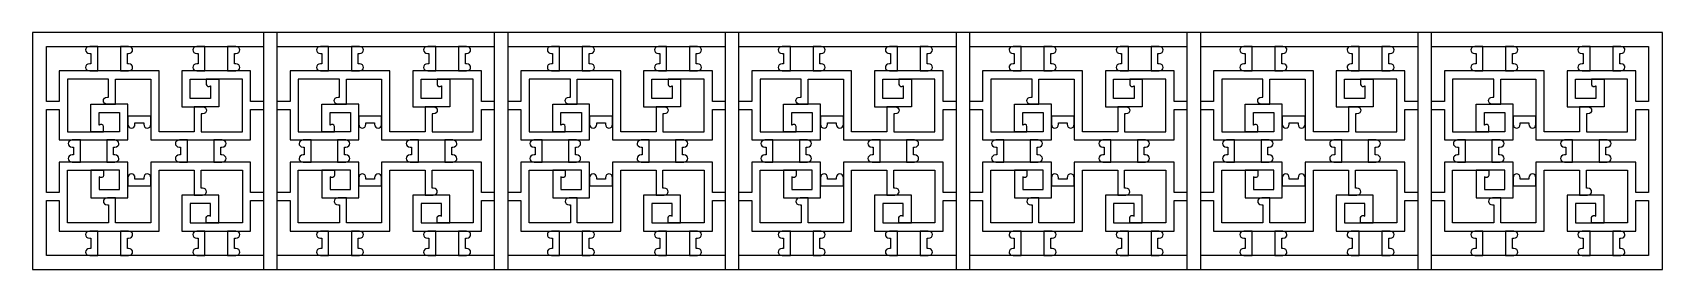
# Model space of a CAD drawing. Header units: centimetres. Extents: x -27 to -1.5, y -0.6 to 3.1.
import ezdxf

# ---------------------------------------------------------------- set-up
doc = ezdxf.new("R2010")
doc.units = ezdxf.units.CM
doc.header["$MEASUREMENT"] = 0
doc.layers.add('layer 1', color=7, linetype='Continuous')

msp = doc.modelspace()

# ---------------------------------------------------------------- linework, layer by layer
at = {"layer": 'layer 1', "color": 250}
for points, knots in [([(-26.99913, -0.58636), (-26.99913, -0.58636), (-26.99913, 3.1119), (-26.99913, 3.1119), (-26.99913, 3.1119), (-26.99913, 3.1119), (-23.1715, 3.1119), (-23.1715, 3.1119), (-23.1715, 3.1119), (-23.1715, 3.1119), (-23.1715, -0.58636), (-23.1715, -0.58636), (-23.1715, -0.58636), (-23.1715, -0.58636), (-26.99913, -0.58636), (-26.99913, -0.58636)], [0, 0, 0, 0, 0.2, 0.2, 0.2, 0.2, 0.4, 0.4, 0.4, 0.4, 0.6, 0.6, 0.6, 0.6, 1, 1, 1, 1]), ([(-23.38714, -0.58636), (-23.38714, -0.58636), (-23.38714, 3.1119), (-23.38714, 3.1119), (-23.38714, 3.1119), (-23.38714, 3.1119), (-19.5595, 3.1119), (-19.5595, 3.1119), (-19.5595, 3.1119), (-19.5595, 3.1119), (-19.5595, -0.58636), (-19.5595, -0.58636), (-19.5595, -0.58636), (-19.5595, -0.58636), (-23.38714, -0.58636), (-23.38714, -0.58636)], [0, 0, 0, 0, 0.2, 0.2, 0.2, 0.2, 0.4, 0.4, 0.4, 0.4, 0.6, 0.6, 0.6, 0.6, 1, 1, 1, 1]), ([(-19.77515, -0.58636), (-19.77515, -0.58636), (-19.77515, 3.1119), (-19.77515, 3.1119), (-19.77515, 3.1119), (-19.77515, 3.1119), (-15.94751, 3.1119), (-15.94751, 3.1119), (-15.94751, 3.1119), (-15.94751, 3.1119), (-15.94751, -0.58636), (-15.94751, -0.58636), (-15.94751, -0.58636), (-15.94751, -0.58636), (-19.77515, -0.58636), (-19.77515, -0.58636)], [0, 0, 0, 0, 0.2, 0.2, 0.2, 0.2, 0.4, 0.4, 0.4, 0.4, 0.6, 0.6, 0.6, 0.6, 1, 1, 1, 1]), ([(-16.16315, -0.58636), (-16.16315, -0.58636), (-16.16315, 3.1119), (-16.16315, 3.1119), (-16.16315, 3.1119), (-16.16315, 3.1119), (-12.33551, 3.1119), (-12.33551, 3.1119), (-12.33551, 3.1119), (-12.33551, 3.1119), (-12.33551, -0.58636), (-12.33551, -0.58636), (-12.33551, -0.58636), (-12.33551, -0.58636), (-16.16315, -0.58636), (-16.16315, -0.58636)], [0, 0, 0, 0, 0.2, 0.2, 0.2, 0.2, 0.4, 0.4, 0.4, 0.4, 0.6, 0.6, 0.6, 0.6, 1, 1, 1, 1]), ([(-12.55115, -0.58636), (-12.55115, -0.58636), (-12.55115, 3.1119), (-12.55115, 3.1119), (-12.55115, 3.1119), (-12.55115, 3.1119), (-8.72352, 3.1119), (-8.72352, 3.1119), (-8.72352, 3.1119), (-8.72352, 3.1119), (-8.72352, -0.58636), (-8.72352, -0.58636), (-8.72352, -0.58636), (-8.72352, -0.58636), (-12.55115, -0.58636), (-12.55115, -0.58636)], [0, 0, 0, 0, 0.2, 0.2, 0.2, 0.2, 0.4, 0.4, 0.4, 0.4, 0.6, 0.6, 0.6, 0.6, 1, 1, 1, 1]), ([(-8.93916, -0.58636), (-8.93916, -0.58636), (-8.93916, 3.1119), (-8.93916, 3.1119), (-8.93916, 3.1119), (-8.93916, 3.1119), (-5.11152, 3.1119), (-5.11152, 3.1119), (-5.11152, 3.1119), (-5.11152, 3.1119), (-5.11152, -0.58636), (-5.11152, -0.58636), (-5.11152, -0.58636), (-5.11152, -0.58636), (-8.93916, -0.58636), (-8.93916, -0.58636)], [0, 0, 0, 0, 0.2, 0.2, 0.2, 0.2, 0.4, 0.4, 0.4, 0.4, 0.6, 0.6, 0.6, 0.6, 1, 1, 1, 1]), ([(-5.32716, -0.58636), (-5.32716, -0.58636), (-5.32716, 3.1119), (-5.32716, 3.1119), (-5.32716, 3.1119), (-5.32716, 3.1119), (-1.49953, 3.1119), (-1.49953, 3.1119), (-1.49953, 3.1119), (-1.49953, 3.1119), (-1.49953, -0.58636), (-1.49953, -0.58636), (-1.49953, -0.58636), (-1.49953, -0.58636), (-5.32716, -0.58636), (-5.32716, -0.58636)], [0, 0, 0, 0, 0.2, 0.2, 0.2, 0.2, 0.4, 0.4, 0.4, 0.4, 0.6, 0.6, 0.6, 0.6, 1, 1, 1, 1]), ([(-26.78349, 2.03853), (-26.78349, 2.03853), (-26.58288, 2.03853), (-26.58288, 2.03853), (-26.58288, 2.03853), (-26.58288, 2.03853), (-26.58288, 2.51294), (-26.58288, 2.51294), (-26.58288, 2.51294), (-26.58288, 2.51294), (-26.58288, 2.51294), (-26.58288, 2.51294), (-26.58288, 2.51294), (-26.58288, 2.51294), (-26.10581, 2.51294), (-26.10581, 2.51294), (-26.10581, 2.51294), (-26.18845, 2.51467), (-26.19283, 2.6233), (-26.10581, 2.62378), (-26.10581, 2.62378), (-26.08466, 2.62378), (-26.10859, 2.62378), (-26.08744, 2.62378), (-26.08744, 2.62378), (-26.08744, 2.62378), (-26.08744, 2.78542), (-26.08744, 2.78542), (-26.08744, 2.78542), (-26.09051, 2.78542), (-26.0896, 2.78542), (-26.10581, 2.78542), (-26.10581, 2.78542), (-26.18843, 2.78715), (-26.19283, 2.89574), (-26.10585, 2.89625), (-26.10585, 2.89625), (-26.10585, 2.89625), (-26.78349, 2.89625), (-26.78349, 2.89625), (-26.78349, 2.89625), (-26.78349, 2.89625), (-26.78349, 2.03853), (-26.78349, 2.03853)], [0, 0, 0, 0, 0.08333333, 0.08333333, 0.08333333, 0.08333333, 0.16666667, 0.16666667, 0.16666667, 0.16666667, 0.25, 0.25, 0.25, 0.25, 0.33333333, 0.33333333, 0.33333333, 0.33333333, 0.41666667, 0.41666667, 0.41666667, 0.41666667, 0.5, 0.5, 0.5, 0.5, 0.58333333, 0.58333333, 0.58333333, 0.58333333, 0.66666667, 0.66666667, 0.66666667, 0.66666667, 0.75, 0.75, 0.75, 0.75, 0.83333333, 0.83333333, 0.83333333, 0.83333333, 1, 1, 1, 1]), ([(-25.97962, 2.89625), (-25.97962, 2.89625), (-26.10585, 2.89625), (-26.10585, 2.89625), (-26.10585, 2.89625), (-26.10585, 2.89625), (-25.97962, 2.89625), (-25.97962, 2.89625)], [0, 0, 0, 0, 0.33333333, 0.33333333, 0.33333333, 0.33333333, 1, 1, 1, 1]), ([(-25.97962, 2.89625), (-25.97962, 2.89625), (-25.97962, 2.51294), (-25.97962, 2.51294), (-25.97962, 2.51294), (-25.97962, 2.51294), (-25.62388, 2.51294), (-25.62388, 2.51294), (-25.62388, 2.51294), (-25.62388, 2.51294), (-25.62388, 2.89625), (-25.62388, 2.89625), (-25.62388, 2.89625), (-25.62388, 2.89625), (-25.97962, 2.89625), (-25.97962, 2.89625)], [0, 0, 0, 0, 0.2, 0.2, 0.2, 0.2, 0.4, 0.4, 0.4, 0.4, 0.6, 0.6, 0.6, 0.6, 1, 1, 1, 1]), ([(-25.62388, 2.89625), (-25.62388, 2.89625), (-25.49765, 2.89625), (-25.49765, 2.89625), (-25.49765, 2.89625), (-25.49765, 2.89625), (-25.62388, 2.89625), (-25.62388, 2.89625)], [0, 0, 0, 0, 0.33333333, 0.33333333, 0.33333333, 0.33333333, 1, 1, 1, 1]), ([(-25.49765, 2.89625), (-25.41067, 2.89574), (-25.41506, 2.78715), (-25.49769, 2.78542), (-25.49769, 2.78542), (-25.5139, 2.78542), (-25.51299, 2.78542), (-25.51606, 2.78542), (-25.51606, 2.78542), (-25.51606, 2.78542), (-25.51606, 2.62378), (-25.51606, 2.62378), (-25.51606, 2.62378), (-25.49491, 2.62378), (-25.51884, 2.62378), (-25.49769, 2.62378), (-25.49769, 2.62378), (-25.41067, 2.6233), (-25.41505, 2.51467), (-25.49769, 2.51294), (-25.49769, 2.51294), (-25.49769, 2.51294), (-25.02063, 2.51294), (-25.02063, 2.51294), (-25.02063, 2.51294), (-25.02063, 2.51294), (-25.02062, 1.56412), (-25.02062, 1.56412), (-25.02062, 1.56412), (-25.02062, 1.56412), (-24.46886, 1.56412), (-24.46886, 1.56412), (-24.46886, 1.56412), (-24.46886, 1.56412), (-24.46886, 1.95404), (-24.46886, 1.95404), (-24.46886, 1.95404), (-24.46886, 1.95404), (-24.66284, 1.95404), (-24.66284, 1.95404), (-24.66284, 1.95404), (-24.66284, 2.14033), (-24.66284, 2.32664), (-24.66284, 2.51294), (-24.66284, 2.51294), (-24.66284, 2.51294), (-24.42936, 2.51294), (-24.42936, 2.51294), (-24.42936, 2.51294), (-24.512, 2.51467), (-24.51638, 2.6233), (-24.42936, 2.62378), (-24.42936, 2.62378), (-24.40821, 2.62378), (-24.43214, 2.62378), (-24.41099, 2.62378), (-24.41099, 2.62378), (-24.41099, 2.62378), (-24.41099, 2.78542), (-24.41099, 2.78542), (-24.41099, 2.78542), (-24.41406, 2.78542), (-24.41315, 2.78542), (-24.42936, 2.78542), (-24.42936, 2.78542), (-24.51199, 2.78715), (-24.51638, 2.89574), (-24.4294, 2.89625), (-24.4294, 2.89625), (-24.4294, 2.89625), (-25.49765, 2.89625), (-25.49765, 2.89625)], [0, 0, 0, 0, 0.05263158, 0.05263158, 0.05263158, 0.05263158, 0.10526316, 0.10526316, 0.10526316, 0.10526316, 0.15789474, 0.15789474, 0.15789474, 0.15789474, 0.21052632, 0.21052632, 0.21052632, 0.21052632, 0.26315789, 0.26315789, 0.26315789, 0.26315789, 0.31578947, 0.31578947, 0.31578947, 0.31578947, 0.36842105, 0.36842105, 0.36842105, 0.36842105, 0.42105263, 0.42105263, 0.42105263, 0.42105263, 0.47368421, 0.47368421, 0.47368421, 0.47368421, 0.52631579, 0.52631579, 0.52631579, 0.52631579, 0.57894737, 0.57894737, 0.57894737, 0.57894737, 0.63157895, 0.63157895, 0.63157895, 0.63157895, 0.68421053, 0.68421053, 0.68421053, 0.68421053, 0.73684211, 0.73684211, 0.73684211, 0.73684211, 0.78947368, 0.78947368, 0.78947368, 0.78947368, 0.84210526, 0.84210526, 0.84210526, 0.84210526, 0.89473684, 0.89473684, 0.89473684, 0.89473684, 1, 1, 1, 1]), ([(-24.30317, 2.89625), (-24.30317, 2.89625), (-24.4294, 2.89625), (-24.4294, 2.89625), (-24.4294, 2.89625), (-24.4294, 2.89625), (-24.30317, 2.89625), (-24.30317, 2.89625)], [0, 0, 0, 0, 0.33333333, 0.33333333, 0.33333333, 0.33333333, 1, 1, 1, 1]), ([(-24.30317, 2.51294), (-24.30317, 2.51294), (-23.94743, 2.51294), (-23.94743, 2.51294), (-23.94743, 2.51294), (-23.94743, 2.51294), (-23.94743, 2.89625), (-23.94743, 2.89625), (-23.94743, 2.89625), (-23.94743, 2.89625), (-24.30317, 2.89625), (-24.30317, 2.89625), (-24.30317, 2.89625), (-24.30317, 2.89625), (-24.30317, 2.51294), (-24.30317, 2.51294)], [0, 0, 0, 0, 0.2, 0.2, 0.2, 0.2, 0.4, 0.4, 0.4, 0.4, 0.6, 0.6, 0.6, 0.6, 1, 1, 1, 1]), ([(-23.94743, 2.89625), (-23.94743, 2.89625), (-23.8212, 2.89625), (-23.8212, 2.89625), (-23.8212, 2.89625), (-23.8212, 2.89625), (-23.94743, 2.89625), (-23.94743, 2.89625)], [0, 0, 0, 0, 0.33333333, 0.33333333, 0.33333333, 0.33333333, 1, 1, 1, 1]), ([(-23.8212, 2.89625), (-23.73422, 2.89574), (-23.73862, 2.78715), (-23.82125, 2.78542), (-23.82125, 2.78542), (-23.83745, 2.78542), (-23.83654, 2.78542), (-23.83961, 2.78542), (-23.83961, 2.78542), (-23.83961, 2.78542), (-23.83961, 2.62378), (-23.83961, 2.62378), (-23.83961, 2.62378), (-23.81846, 2.62378), (-23.84239, 2.62378), (-23.82125, 2.62378), (-23.82125, 2.62378), (-23.73422, 2.6233), (-23.7386, 2.51467), (-23.82125, 2.51294), (-23.82125, 2.51294), (-23.82125, 2.51294), (-23.58776, 2.51294), (-23.58776, 2.51294), (-23.58776, 2.51294), (-23.58776, 2.51294), (-23.58776, 2.03853), (-23.58776, 2.03853), (-23.58776, 2.03853), (-23.58776, 2.03853), (-23.38714, 2.03853), (-23.38714, 2.03853), (-23.38714, 2.03853), (-23.38714, 2.03853), (-23.38714, 2.89625), (-23.38714, 2.89625), (-23.38714, 2.89625), (-23.38714, 2.89625), (-23.8212, 2.89625), (-23.8212, 2.89625)], [0, 0, 0, 0, 0.09090909, 0.09090909, 0.09090909, 0.09090909, 0.18181818, 0.18181818, 0.18181818, 0.18181818, 0.27272727, 0.27272727, 0.27272727, 0.27272727, 0.36363636, 0.36363636, 0.36363636, 0.36363636, 0.45454545, 0.45454545, 0.45454545, 0.45454545, 0.54545455, 0.54545455, 0.54545455, 0.54545455, 0.63636364, 0.63636364, 0.63636364, 0.63636364, 0.72727273, 0.72727273, 0.72727273, 0.72727273, 0.81818182, 0.81818182, 0.81818182, 0.81818182, 1, 1, 1, 1]), ([(-23.1715, 2.03853), (-23.1715, 2.03853), (-22.97088, 2.03853), (-22.97088, 2.03853), (-22.97088, 2.03853), (-22.97088, 2.03853), (-22.97088, 2.51294), (-22.97088, 2.51294), (-22.97088, 2.51294), (-22.97088, 2.51294), (-22.97088, 2.51294), (-22.97088, 2.51294), (-22.97088, 2.51294), (-22.97088, 2.51294), (-22.49381, 2.51294), (-22.49381, 2.51294), (-22.49381, 2.51294), (-22.57645, 2.51467), (-22.58084, 2.6233), (-22.49381, 2.62378), (-22.49381, 2.62378), (-22.47266, 2.62378), (-22.49659, 2.62378), (-22.47544, 2.62378), (-22.47544, 2.62378), (-22.47544, 2.62378), (-22.47544, 2.78542), (-22.47544, 2.78542), (-22.47544, 2.78542), (-22.47851, 2.78542), (-22.4776, 2.78542), (-22.49381, 2.78542), (-22.49381, 2.78542), (-22.57644, 2.78715), (-22.58083, 2.89574), (-22.49385, 2.89625), (-22.49385, 2.89625), (-22.49385, 2.89625), (-23.1715, 2.89625), (-23.1715, 2.89625), (-23.1715, 2.89625), (-23.1715, 2.89625), (-23.1715, 2.03853), (-23.1715, 2.03853)], [0, 0, 0, 0, 0.08333333, 0.08333333, 0.08333333, 0.08333333, 0.16666667, 0.16666667, 0.16666667, 0.16666667, 0.25, 0.25, 0.25, 0.25, 0.33333333, 0.33333333, 0.33333333, 0.33333333, 0.41666667, 0.41666667, 0.41666667, 0.41666667, 0.5, 0.5, 0.5, 0.5, 0.58333333, 0.58333333, 0.58333333, 0.58333333, 0.66666667, 0.66666667, 0.66666667, 0.66666667, 0.75, 0.75, 0.75, 0.75, 0.83333333, 0.83333333, 0.83333333, 0.83333333, 1, 1, 1, 1]), ([(-22.36762, 2.89625), (-22.36762, 2.89625), (-22.49385, 2.89625), (-22.49385, 2.89625), (-22.49385, 2.89625), (-22.49385, 2.89625), (-22.36762, 2.89625), (-22.36762, 2.89625)], [0, 0, 0, 0, 0.33333333, 0.33333333, 0.33333333, 0.33333333, 1, 1, 1, 1]), ([(-22.36762, 2.89625), (-22.36762, 2.89625), (-22.36762, 2.51294), (-22.36762, 2.51294), (-22.36762, 2.51294), (-22.36762, 2.51294), (-22.01188, 2.51294), (-22.01188, 2.51294), (-22.01188, 2.51294), (-22.01188, 2.51294), (-22.01188, 2.89625), (-22.01188, 2.89625), (-22.01188, 2.89625), (-22.01188, 2.89625), (-22.36762, 2.89625), (-22.36762, 2.89625)], [0, 0, 0, 0, 0.2, 0.2, 0.2, 0.2, 0.4, 0.4, 0.4, 0.4, 0.6, 0.6, 0.6, 0.6, 1, 1, 1, 1]), ([(-22.01188, 2.89625), (-22.01188, 2.89625), (-21.88565, 2.89625), (-21.88565, 2.89625), (-21.88565, 2.89625), (-21.88565, 2.89625), (-22.01188, 2.89625), (-22.01188, 2.89625)], [0, 0, 0, 0, 0.33333333, 0.33333333, 0.33333333, 0.33333333, 1, 1, 1, 1]), ([(-21.88565, 2.89625), (-21.79867, 2.89574), (-21.80307, 2.78715), (-21.8857, 2.78542), (-21.8857, 2.78542), (-21.90191, 2.78542), (-21.90099, 2.78542), (-21.90406, 2.78542), (-21.90406, 2.78542), (-21.90406, 2.78542), (-21.90406, 2.62378), (-21.90406, 2.62378), (-21.90406, 2.62378), (-21.88291, 2.62378), (-21.90685, 2.62378), (-21.8857, 2.62378), (-21.8857, 2.62378), (-21.79867, 2.6233), (-21.80306, 2.51467), (-21.8857, 2.51294), (-21.8857, 2.51294), (-21.8857, 2.51294), (-21.40863, 2.51294), (-21.40863, 2.51294), (-21.40863, 2.51294), (-21.40863, 2.51294), (-21.40863, 1.56412), (-21.40863, 1.56412), (-21.40863, 1.56412), (-21.40863, 1.56412), (-20.85687, 1.56412), (-20.85687, 1.56412), (-20.85687, 1.56412), (-20.85687, 1.56412), (-20.85687, 1.95404), (-20.85687, 1.95404), (-20.85687, 1.95404), (-20.85687, 1.95404), (-21.05085, 1.95404), (-21.05085, 1.95404), (-21.05085, 1.95404), (-21.05085, 2.14033), (-21.05085, 2.32664), (-21.05085, 2.51294), (-21.05085, 2.51294), (-21.05085, 2.51294), (-20.81736, 2.51294), (-20.81736, 2.51294), (-20.81736, 2.51294), (-20.9, 2.51467), (-20.90439, 2.6233), (-20.81736, 2.62378), (-20.81736, 2.62378), (-20.79621, 2.62378), (-20.82014, 2.62378), (-20.799, 2.62378), (-20.799, 2.62378), (-20.799, 2.62378), (-20.799, 2.78542), (-20.799, 2.78542), (-20.799, 2.78542), (-20.80207, 2.78542), (-20.80115, 2.78542), (-20.81736, 2.78542), (-20.81736, 2.78542), (-20.89999, 2.78715), (-20.90439, 2.89574), (-20.81741, 2.89625), (-20.81741, 2.89625), (-20.81741, 2.89625), (-21.88565, 2.89625), (-21.88565, 2.89625)], [0, 0, 0, 0, 0.05263158, 0.05263158, 0.05263158, 0.05263158, 0.10526316, 0.10526316, 0.10526316, 0.10526316, 0.15789474, 0.15789474, 0.15789474, 0.15789474, 0.21052632, 0.21052632, 0.21052632, 0.21052632, 0.26315789, 0.26315789, 0.26315789, 0.26315789, 0.31578947, 0.31578947, 0.31578947, 0.31578947, 0.36842105, 0.36842105, 0.36842105, 0.36842105, 0.42105263, 0.42105263, 0.42105263, 0.42105263, 0.47368421, 0.47368421, 0.47368421, 0.47368421, 0.52631579, 0.52631579, 0.52631579, 0.52631579, 0.57894737, 0.57894737, 0.57894737, 0.57894737, 0.63157895, 0.63157895, 0.63157895, 0.63157895, 0.68421053, 0.68421053, 0.68421053, 0.68421053, 0.73684211, 0.73684211, 0.73684211, 0.73684211, 0.78947368, 0.78947368, 0.78947368, 0.78947368, 0.84210526, 0.84210526, 0.84210526, 0.84210526, 0.89473684, 0.89473684, 0.89473684, 0.89473684, 1, 1, 1, 1]), ([(-20.69118, 2.89625), (-20.69118, 2.89625), (-20.81741, 2.89625), (-20.81741, 2.89625), (-20.81741, 2.89625), (-20.81741, 2.89625), (-20.69118, 2.89625), (-20.69118, 2.89625)], [0, 0, 0, 0, 0.33333333, 0.33333333, 0.33333333, 0.33333333, 1, 1, 1, 1]), ([(-20.69118, 2.51294), (-20.69118, 2.51294), (-20.33544, 2.51294), (-20.33544, 2.51294), (-20.33544, 2.51294), (-20.33544, 2.51294), (-20.33544, 2.89625), (-20.33544, 2.89625), (-20.33544, 2.89625), (-20.33544, 2.89625), (-20.69118, 2.89625), (-20.69118, 2.89625), (-20.69118, 2.89625), (-20.69118, 2.89625), (-20.69118, 2.51294), (-20.69118, 2.51294)], [0, 0, 0, 0, 0.2, 0.2, 0.2, 0.2, 0.4, 0.4, 0.4, 0.4, 0.6, 0.6, 0.6, 0.6, 1, 1, 1, 1]), ([(-20.33544, 2.89625), (-20.33544, 2.89625), (-20.2092, 2.89625), (-20.2092, 2.89625), (-20.2092, 2.89625), (-20.2092, 2.89625), (-20.33544, 2.89625), (-20.33544, 2.89625)], [0, 0, 0, 0, 0.33333333, 0.33333333, 0.33333333, 0.33333333, 1, 1, 1, 1]), ([(-20.2092, 2.89625), (-20.12222, 2.89574), (-20.12662, 2.78715), (-20.20925, 2.78542), (-20.20925, 2.78542), (-20.22546, 2.78542), (-20.22454, 2.78542), (-20.22761, 2.78542), (-20.22761, 2.78542), (-20.22761, 2.78542), (-20.22761, 2.62378), (-20.22761, 2.62378), (-20.22761, 2.62378), (-20.20647, 2.62378), (-20.2304, 2.62378), (-20.20925, 2.62378), (-20.20925, 2.62378), (-20.12222, 2.6233), (-20.12661, 2.51467), (-20.20925, 2.51294), (-20.20925, 2.51294), (-20.20925, 2.51294), (-19.97576, 2.51294), (-19.97576, 2.51294), (-19.97576, 2.51294), (-19.97576, 2.51294), (-19.97576, 2.03853), (-19.97576, 2.03853), (-19.97576, 2.03853), (-19.97576, 2.03853), (-19.77515, 2.03853), (-19.77515, 2.03853), (-19.77515, 2.03853), (-19.77515, 2.03853), (-19.77515, 2.89625), (-19.77515, 2.89625), (-19.77515, 2.89625), (-19.77515, 2.89625), (-20.2092, 2.89625), (-20.2092, 2.89625)], [0, 0, 0, 0, 0.09090909, 0.09090909, 0.09090909, 0.09090909, 0.18181818, 0.18181818, 0.18181818, 0.18181818, 0.27272727, 0.27272727, 0.27272727, 0.27272727, 0.36363636, 0.36363636, 0.36363636, 0.36363636, 0.45454545, 0.45454545, 0.45454545, 0.45454545, 0.54545455, 0.54545455, 0.54545455, 0.54545455, 0.63636364, 0.63636364, 0.63636364, 0.63636364, 0.72727273, 0.72727273, 0.72727273, 0.72727273, 0.81818182, 0.81818182, 0.81818182, 0.81818182, 1, 1, 1, 1]), ([(-19.5595, 2.03853), (-19.5595, 2.03853), (-19.35889, 2.03853), (-19.35889, 2.03853), (-19.35889, 2.03853), (-19.35889, 2.03853), (-19.35889, 2.51294), (-19.35889, 2.51294), (-19.35889, 2.51294), (-19.35889, 2.51294), (-19.35888, 2.51294), (-19.35888, 2.51294), (-19.35888, 2.51294), (-19.35888, 2.51294), (-18.88181, 2.51294), (-18.88181, 2.51294), (-18.88181, 2.51294), (-18.96446, 2.51467), (-18.96884, 2.6233), (-18.88181, 2.62378), (-18.88181, 2.62378), (-18.86067, 2.62378), (-18.8846, 2.62378), (-18.86345, 2.62378), (-18.86345, 2.62378), (-18.86345, 2.62378), (-18.86345, 2.78542), (-18.86345, 2.78542), (-18.86345, 2.78542), (-18.86652, 2.78542), (-18.86561, 2.78542), (-18.88181, 2.78542), (-18.88181, 2.78542), (-18.96444, 2.78715), (-18.96884, 2.89574), (-18.88186, 2.89625), (-18.88186, 2.89625), (-18.88186, 2.89625), (-19.5595, 2.89625), (-19.5595, 2.89625), (-19.5595, 2.89625), (-19.5595, 2.89625), (-19.5595, 2.03853), (-19.5595, 2.03853)], [0, 0, 0, 0, 0.08333333, 0.08333333, 0.08333333, 0.08333333, 0.16666667, 0.16666667, 0.16666667, 0.16666667, 0.25, 0.25, 0.25, 0.25, 0.33333333, 0.33333333, 0.33333333, 0.33333333, 0.41666667, 0.41666667, 0.41666667, 0.41666667, 0.5, 0.5, 0.5, 0.5, 0.58333333, 0.58333333, 0.58333333, 0.58333333, 0.66666667, 0.66666667, 0.66666667, 0.66666667, 0.75, 0.75, 0.75, 0.75, 0.83333333, 0.83333333, 0.83333333, 0.83333333, 1, 1, 1, 1]), ([(-18.75563, 2.89625), (-18.75563, 2.89625), (-18.88186, 2.89625), (-18.88186, 2.89625), (-18.88186, 2.89625), (-18.88186, 2.89625), (-18.75563, 2.89625), (-18.75563, 2.89625)], [0, 0, 0, 0, 0.33333333, 0.33333333, 0.33333333, 0.33333333, 1, 1, 1, 1]), ([(-18.75563, 2.89625), (-18.75563, 2.89625), (-18.75563, 2.51294), (-18.75563, 2.51294), (-18.75563, 2.51294), (-18.75563, 2.51294), (-18.39989, 2.51294), (-18.39989, 2.51294), (-18.39989, 2.51294), (-18.39989, 2.51294), (-18.39989, 2.89625), (-18.39989, 2.89625), (-18.39989, 2.89625), (-18.39989, 2.89625), (-18.75563, 2.89625), (-18.75563, 2.89625)], [0, 0, 0, 0, 0.2, 0.2, 0.2, 0.2, 0.4, 0.4, 0.4, 0.4, 0.6, 0.6, 0.6, 0.6, 1, 1, 1, 1]), ([(-18.39989, 2.89625), (-18.39989, 2.89625), (-18.27366, 2.89625), (-18.27366, 2.89625), (-18.27366, 2.89625), (-18.27366, 2.89625), (-18.39989, 2.89625), (-18.39989, 2.89625)], [0, 0, 0, 0, 0.33333333, 0.33333333, 0.33333333, 0.33333333, 1, 1, 1, 1]), ([(-18.27366, 2.89625), (-18.18668, 2.89574), (-18.19107, 2.78715), (-18.2737, 2.78542), (-18.2737, 2.78542), (-18.28991, 2.78542), (-18.289, 2.78542), (-18.29207, 2.78542), (-18.29207, 2.78542), (-18.29207, 2.78542), (-18.29207, 2.62378), (-18.29207, 2.62378), (-18.29207, 2.62378), (-18.27092, 2.62378), (-18.29485, 2.62378), (-18.2737, 2.62378), (-18.2737, 2.62378), (-18.18667, 2.6233), (-18.19106, 2.51467), (-18.2737, 2.51294), (-18.2737, 2.51294), (-18.2737, 2.51294), (-17.79663, 2.51294), (-17.79663, 2.51294), (-17.79663, 2.51294), (-17.79663, 2.51294), (-17.79663, 1.56412), (-17.79663, 1.56412), (-17.79663, 1.56412), (-17.79663, 1.56412), (-17.24487, 1.56412), (-17.24487, 1.56412), (-17.24487, 1.56412), (-17.24487, 1.56412), (-17.24487, 1.95404), (-17.24487, 1.95404), (-17.24487, 1.95404), (-17.24487, 1.95404), (-17.43885, 1.95404), (-17.43885, 1.95404), (-17.43885, 1.95404), (-17.43885, 2.14033), (-17.43885, 2.32664), (-17.43885, 2.51294), (-17.43885, 2.51294), (-17.43885, 2.51294), (-17.20537, 2.51294), (-17.20537, 2.51294), (-17.20537, 2.51294), (-17.28801, 2.51467), (-17.29239, 2.6233), (-17.20537, 2.62378), (-17.20537, 2.62378), (-17.18422, 2.62378), (-17.20815, 2.62378), (-17.187, 2.62378), (-17.187, 2.62378), (-17.187, 2.62378), (-17.187, 2.78542), (-17.187, 2.78542), (-17.187, 2.78542), (-17.19007, 2.78542), (-17.18916, 2.78542), (-17.20537, 2.78542), (-17.20537, 2.78542), (-17.288, 2.78715), (-17.29239, 2.89574), (-17.20541, 2.89625), (-17.20541, 2.89625), (-17.20541, 2.89625), (-18.27366, 2.89625), (-18.27366, 2.89625)], [0, 0, 0, 0, 0.05263158, 0.05263158, 0.05263158, 0.05263158, 0.10526316, 0.10526316, 0.10526316, 0.10526316, 0.15789474, 0.15789474, 0.15789474, 0.15789474, 0.21052632, 0.21052632, 0.21052632, 0.21052632, 0.26315789, 0.26315789, 0.26315789, 0.26315789, 0.31578947, 0.31578947, 0.31578947, 0.31578947, 0.36842105, 0.36842105, 0.36842105, 0.36842105, 0.42105263, 0.42105263, 0.42105263, 0.42105263, 0.47368421, 0.47368421, 0.47368421, 0.47368421, 0.52631579, 0.52631579, 0.52631579, 0.52631579, 0.57894737, 0.57894737, 0.57894737, 0.57894737, 0.63157895, 0.63157895, 0.63157895, 0.63157895, 0.68421053, 0.68421053, 0.68421053, 0.68421053, 0.73684211, 0.73684211, 0.73684211, 0.73684211, 0.78947368, 0.78947368, 0.78947368, 0.78947368, 0.84210526, 0.84210526, 0.84210526, 0.84210526, 0.89473684, 0.89473684, 0.89473684, 0.89473684, 1, 1, 1, 1]), ([(-17.07918, 2.89625), (-17.07918, 2.89625), (-17.20541, 2.89625), (-17.20541, 2.89625), (-17.20541, 2.89625), (-17.20541, 2.89625), (-17.07918, 2.89625), (-17.07918, 2.89625)], [0, 0, 0, 0, 0.33333333, 0.33333333, 0.33333333, 0.33333333, 1, 1, 1, 1]), ([(-17.07918, 2.51294), (-17.07918, 2.51294), (-16.72344, 2.51294), (-16.72344, 2.51294), (-16.72344, 2.51294), (-16.72344, 2.51294), (-16.72344, 2.89625), (-16.72344, 2.89625), (-16.72344, 2.89625), (-16.72344, 2.89625), (-17.07918, 2.89625), (-17.07918, 2.89625), (-17.07918, 2.89625), (-17.07918, 2.89625), (-17.07918, 2.51294), (-17.07918, 2.51294)], [0, 0, 0, 0, 0.2, 0.2, 0.2, 0.2, 0.4, 0.4, 0.4, 0.4, 0.6, 0.6, 0.6, 0.6, 1, 1, 1, 1]), ([(-16.72344, 2.89625), (-16.72344, 2.89625), (-16.59721, 2.89625), (-16.59721, 2.89625), (-16.59721, 2.89625), (-16.59721, 2.89625), (-16.72344, 2.89625), (-16.72344, 2.89625)], [0, 0, 0, 0, 0.33333333, 0.33333333, 0.33333333, 0.33333333, 1, 1, 1, 1]), ([(-16.59721, 2.89625), (-16.51023, 2.89574), (-16.51462, 2.78715), (-16.59725, 2.78542), (-16.59725, 2.78542), (-16.61346, 2.78542), (-16.61255, 2.78542), (-16.61562, 2.78542), (-16.61562, 2.78542), (-16.61562, 2.78542), (-16.61562, 2.62378), (-16.61562, 2.62378), (-16.61562, 2.62378), (-16.59447, 2.62378), (-16.6184, 2.62378), (-16.59725, 2.62378), (-16.59725, 2.62378), (-16.51023, 2.6233), (-16.51461, 2.51467), (-16.59725, 2.51294), (-16.59725, 2.51294), (-16.59725, 2.51294), (-16.36377, 2.51294), (-16.36377, 2.51294), (-16.36377, 2.51294), (-16.36377, 2.51294), (-16.36377, 2.03853), (-16.36377, 2.03853), (-16.36377, 2.03853), (-16.36377, 2.03853), (-16.16315, 2.03853), (-16.16315, 2.03853), (-16.16315, 2.03853), (-16.16315, 2.03853), (-16.16315, 2.89625), (-16.16315, 2.89625), (-16.16315, 2.89625), (-16.16315, 2.89625), (-16.59721, 2.89625), (-16.59721, 2.89625)], [0, 0, 0, 0, 0.09090909, 0.09090909, 0.09090909, 0.09090909, 0.18181818, 0.18181818, 0.18181818, 0.18181818, 0.27272727, 0.27272727, 0.27272727, 0.27272727, 0.36363636, 0.36363636, 0.36363636, 0.36363636, 0.45454545, 0.45454545, 0.45454545, 0.45454545, 0.54545455, 0.54545455, 0.54545455, 0.54545455, 0.63636364, 0.63636364, 0.63636364, 0.63636364, 0.72727273, 0.72727273, 0.72727273, 0.72727273, 0.81818182, 0.81818182, 0.81818182, 0.81818182, 1, 1, 1, 1]), ([(-15.94751, 2.03853), (-15.94751, 2.03853), (-15.74689, 2.03853), (-15.74689, 2.03853), (-15.74689, 2.03853), (-15.74689, 2.03853), (-15.74689, 2.51294), (-15.74689, 2.51294), (-15.74689, 2.51294), (-15.74689, 2.51294), (-15.74689, 2.51294), (-15.74689, 2.51294), (-15.74689, 2.51294), (-15.74689, 2.51294), (-15.26982, 2.51294), (-15.26982, 2.51294), (-15.26982, 2.51294), (-15.35246, 2.51467), (-15.35684, 2.6233), (-15.26982, 2.62378), (-15.26982, 2.62378), (-15.24867, 2.62378), (-15.2726, 2.62378), (-15.25145, 2.62378), (-15.25145, 2.62378), (-15.25145, 2.62378), (-15.25145, 2.78542), (-15.25145, 2.78542), (-15.25145, 2.78542), (-15.25452, 2.78542), (-15.25361, 2.78542), (-15.26982, 2.78542), (-15.26982, 2.78542), (-15.35245, 2.78715), (-15.35684, 2.89574), (-15.26986, 2.89625), (-15.26986, 2.89625), (-15.26986, 2.89625), (-15.94751, 2.89625), (-15.94751, 2.89625), (-15.94751, 2.89625), (-15.94751, 2.89625), (-15.94751, 2.03853), (-15.94751, 2.03853)], [0, 0, 0, 0, 0.08333333, 0.08333333, 0.08333333, 0.08333333, 0.16666667, 0.16666667, 0.16666667, 0.16666667, 0.25, 0.25, 0.25, 0.25, 0.33333333, 0.33333333, 0.33333333, 0.33333333, 0.41666667, 0.41666667, 0.41666667, 0.41666667, 0.5, 0.5, 0.5, 0.5, 0.58333333, 0.58333333, 0.58333333, 0.58333333, 0.66666667, 0.66666667, 0.66666667, 0.66666667, 0.75, 0.75, 0.75, 0.75, 0.83333333, 0.83333333, 0.83333333, 0.83333333, 1, 1, 1, 1]), ([(-15.14363, 2.89625), (-15.14363, 2.89625), (-15.26986, 2.89625), (-15.26986, 2.89625), (-15.26986, 2.89625), (-15.26986, 2.89625), (-15.14363, 2.89625), (-15.14363, 2.89625)], [0, 0, 0, 0, 0.33333333, 0.33333333, 0.33333333, 0.33333333, 1, 1, 1, 1]), ([(-15.14363, 2.89625), (-15.14363, 2.89625), (-15.14363, 2.51294), (-15.14363, 2.51294), (-15.14363, 2.51294), (-15.14363, 2.51294), (-14.78789, 2.51294), (-14.78789, 2.51294), (-14.78789, 2.51294), (-14.78789, 2.51294), (-14.78789, 2.89625), (-14.78789, 2.89625), (-14.78789, 2.89625), (-14.78789, 2.89625), (-15.14363, 2.89625), (-15.14363, 2.89625)], [0, 0, 0, 0, 0.2, 0.2, 0.2, 0.2, 0.4, 0.4, 0.4, 0.4, 0.6, 0.6, 0.6, 0.6, 1, 1, 1, 1]), ([(-14.78789, 2.89625), (-14.78789, 2.89625), (-14.66166, 2.89625), (-14.66166, 2.89625), (-14.66166, 2.89625), (-14.66166, 2.89625), (-14.78789, 2.89625), (-14.78789, 2.89625)], [0, 0, 0, 0, 0.33333333, 0.33333333, 0.33333333, 0.33333333, 1, 1, 1, 1]), ([(-14.66166, 2.89625), (-14.57468, 2.89574), (-14.57908, 2.78715), (-14.6617, 2.78542), (-14.6617, 2.78542), (-14.67791, 2.78542), (-14.677, 2.78542), (-14.68007, 2.78542), (-14.68007, 2.78542), (-14.68007, 2.78542), (-14.68007, 2.62378), (-14.68007, 2.62378), (-14.68007, 2.62378), (-14.65892, 2.62378), (-14.68285, 2.62378), (-14.6617, 2.62378), (-14.6617, 2.62378), (-14.57468, 2.6233), (-14.57906, 2.51467), (-14.6617, 2.51294), (-14.6617, 2.51294), (-14.6617, 2.51294), (-14.18464, 2.51294), (-14.18464, 2.51294), (-14.18464, 2.51294), (-14.18464, 2.51294), (-14.18464, 1.56412), (-14.18464, 1.56412), (-14.18464, 1.56412), (-14.18464, 1.56412), (-13.63288, 1.56412), (-13.63288, 1.56412), (-13.63288, 1.56412), (-13.63288, 1.56412), (-13.63288, 1.95404), (-13.63288, 1.95404), (-13.63288, 1.95404), (-13.63288, 1.95404), (-13.82685, 1.95404), (-13.82685, 1.95404), (-13.82685, 1.95404), (-13.82685, 2.14033), (-13.82685, 2.32664), (-13.82685, 2.51294), (-13.82685, 2.51294), (-13.82685, 2.51294), (-13.59337, 2.51294), (-13.59337, 2.51294), (-13.59337, 2.51294), (-13.67601, 2.51467), (-13.6804, 2.6233), (-13.59337, 2.62378), (-13.59337, 2.62378), (-13.57222, 2.62378), (-13.59615, 2.62378), (-13.57501, 2.62378), (-13.57501, 2.62378), (-13.57501, 2.62378), (-13.57501, 2.78542), (-13.57501, 2.78542), (-13.57501, 2.78542), (-13.57808, 2.78542), (-13.57716, 2.78542), (-13.59337, 2.78542), (-13.59337, 2.78542), (-13.676, 2.78715), (-13.6804, 2.89574), (-13.59341, 2.89625), (-13.59341, 2.89625), (-13.59341, 2.89625), (-14.66166, 2.89625), (-14.66166, 2.89625)], [0, 0, 0, 0, 0.05263158, 0.05263158, 0.05263158, 0.05263158, 0.10526316, 0.10526316, 0.10526316, 0.10526316, 0.15789474, 0.15789474, 0.15789474, 0.15789474, 0.21052632, 0.21052632, 0.21052632, 0.21052632, 0.26315789, 0.26315789, 0.26315789, 0.26315789, 0.31578947, 0.31578947, 0.31578947, 0.31578947, 0.36842105, 0.36842105, 0.36842105, 0.36842105, 0.42105263, 0.42105263, 0.42105263, 0.42105263, 0.47368421, 0.47368421, 0.47368421, 0.47368421, 0.52631579, 0.52631579, 0.52631579, 0.52631579, 0.57894737, 0.57894737, 0.57894737, 0.57894737, 0.63157895, 0.63157895, 0.63157895, 0.63157895, 0.68421053, 0.68421053, 0.68421053, 0.68421053, 0.73684211, 0.73684211, 0.73684211, 0.73684211, 0.78947368, 0.78947368, 0.78947368, 0.78947368, 0.84210526, 0.84210526, 0.84210526, 0.84210526, 0.89473684, 0.89473684, 0.89473684, 0.89473684, 1, 1, 1, 1]), ([(-13.46719, 2.89625), (-13.46719, 2.89625), (-13.59341, 2.89625), (-13.59341, 2.89625), (-13.59341, 2.89625), (-13.59341, 2.89625), (-13.46719, 2.89625), (-13.46719, 2.89625)], [0, 0, 0, 0, 0.33333333, 0.33333333, 0.33333333, 0.33333333, 1, 1, 1, 1]), ([(-13.46719, 2.51294), (-13.46719, 2.51294), (-13.11144, 2.51294), (-13.11144, 2.51294), (-13.11144, 2.51294), (-13.11144, 2.51294), (-13.11144, 2.89625), (-13.11144, 2.89625), (-13.11144, 2.89625), (-13.11144, 2.89625), (-13.46719, 2.89625), (-13.46719, 2.89625), (-13.46719, 2.89625), (-13.46719, 2.89625), (-13.46719, 2.51294), (-13.46719, 2.51294)], [0, 0, 0, 0, 0.2, 0.2, 0.2, 0.2, 0.4, 0.4, 0.4, 0.4, 0.6, 0.6, 0.6, 0.6, 1, 1, 1, 1]), ([(-13.11144, 2.89625), (-13.11144, 2.89625), (-12.98522, 2.89625), (-12.98522, 2.89625), (-12.98522, 2.89625), (-12.98522, 2.89625), (-13.11144, 2.89625), (-13.11144, 2.89625)], [0, 0, 0, 0, 0.33333333, 0.33333333, 0.33333333, 0.33333333, 1, 1, 1, 1]), ([(-12.98522, 2.89625), (-12.89823, 2.89574), (-12.90263, 2.78715), (-12.98526, 2.78542), (-12.98526, 2.78542), (-13.00147, 2.78542), (-13.00055, 2.78542), (-13.00362, 2.78542), (-13.00362, 2.78542), (-13.00362, 2.78542), (-13.00362, 2.62378), (-13.00362, 2.62378), (-13.00362, 2.62378), (-12.98248, 2.62378), (-13.0064, 2.62378), (-12.98526, 2.62378), (-12.98526, 2.62378), (-12.89823, 2.6233), (-12.90261, 2.51467), (-12.98526, 2.51294), (-12.98526, 2.51294), (-12.98526, 2.51294), (-12.75177, 2.51294), (-12.75177, 2.51294), (-12.75177, 2.51294), (-12.75177, 2.51294), (-12.75177, 2.03853), (-12.75177, 2.03853), (-12.75177, 2.03853), (-12.75177, 2.03853), (-12.55115, 2.03853), (-12.55115, 2.03853), (-12.55115, 2.03853), (-12.55115, 2.03853), (-12.55115, 2.89625), (-12.55115, 2.89625), (-12.55115, 2.89625), (-12.55115, 2.89625), (-12.98522, 2.89625), (-12.98522, 2.89625)], [0, 0, 0, 0, 0.09090909, 0.09090909, 0.09090909, 0.09090909, 0.18181818, 0.18181818, 0.18181818, 0.18181818, 0.27272727, 0.27272727, 0.27272727, 0.27272727, 0.36363636, 0.36363636, 0.36363636, 0.36363636, 0.45454545, 0.45454545, 0.45454545, 0.45454545, 0.54545455, 0.54545455, 0.54545455, 0.54545455, 0.63636364, 0.63636364, 0.63636364, 0.63636364, 0.72727273, 0.72727273, 0.72727273, 0.72727273, 0.81818182, 0.81818182, 0.81818182, 0.81818182, 1, 1, 1, 1]), ([(-12.33551, 2.03853), (-12.33551, 2.03853), (-12.13489, 2.03853), (-12.13489, 2.03853), (-12.13489, 2.03853), (-12.13489, 2.03853), (-12.13489, 2.51294), (-12.13489, 2.51294), (-12.13489, 2.51294), (-12.13489, 2.51294), (-12.13489, 2.51294), (-12.13489, 2.51294), (-12.13489, 2.51294), (-12.13489, 2.51294), (-11.65782, 2.51294), (-11.65782, 2.51294), (-11.65782, 2.51294), (-11.74047, 2.51467), (-11.74485, 2.6233), (-11.65782, 2.62378), (-11.65782, 2.62378), (-11.63668, 2.62378), (-11.6606, 2.62378), (-11.63946, 2.62378), (-11.63946, 2.62378), (-11.63946, 2.62378), (-11.63946, 2.78542), (-11.63946, 2.78542), (-11.63946, 2.78542), (-11.64253, 2.78542), (-11.64161, 2.78542), (-11.65782, 2.78542), (-11.65782, 2.78542), (-11.74045, 2.78715), (-11.74485, 2.89574), (-11.65786, 2.89625), (-11.65786, 2.89625), (-11.65786, 2.89625), (-12.33551, 2.89625), (-12.33551, 2.89625), (-12.33551, 2.89625), (-12.33551, 2.89625), (-12.33551, 2.03853), (-12.33551, 2.03853)], [0, 0, 0, 0, 0.08333333, 0.08333333, 0.08333333, 0.08333333, 0.16666667, 0.16666667, 0.16666667, 0.16666667, 0.25, 0.25, 0.25, 0.25, 0.33333333, 0.33333333, 0.33333333, 0.33333333, 0.41666667, 0.41666667, 0.41666667, 0.41666667, 0.5, 0.5, 0.5, 0.5, 0.58333333, 0.58333333, 0.58333333, 0.58333333, 0.66666667, 0.66666667, 0.66666667, 0.66666667, 0.75, 0.75, 0.75, 0.75, 0.83333333, 0.83333333, 0.83333333, 0.83333333, 1, 1, 1, 1]), ([(-11.53164, 2.89625), (-11.53164, 2.89625), (-11.65786, 2.89625), (-11.65786, 2.89625), (-11.65786, 2.89625), (-11.65786, 2.89625), (-11.53164, 2.89625), (-11.53164, 2.89625)], [0, 0, 0, 0, 0.33333333, 0.33333333, 0.33333333, 0.33333333, 1, 1, 1, 1]), ([(-11.53164, 2.89625), (-11.53164, 2.89625), (-11.53164, 2.51294), (-11.53164, 2.51294), (-11.53164, 2.51294), (-11.53164, 2.51294), (-11.17589, 2.51294), (-11.17589, 2.51294), (-11.17589, 2.51294), (-11.17589, 2.51294), (-11.17589, 2.89625), (-11.17589, 2.89625), (-11.17589, 2.89625), (-11.17589, 2.89625), (-11.53164, 2.89625), (-11.53164, 2.89625)], [0, 0, 0, 0, 0.2, 0.2, 0.2, 0.2, 0.4, 0.4, 0.4, 0.4, 0.6, 0.6, 0.6, 0.6, 1, 1, 1, 1]), ([(-11.17589, 2.89625), (-11.17589, 2.89625), (-11.04967, 2.89625), (-11.04967, 2.89625), (-11.04967, 2.89625), (-11.04967, 2.89625), (-11.17589, 2.89625), (-11.17589, 2.89625)], [0, 0, 0, 0, 0.33333333, 0.33333333, 0.33333333, 0.33333333, 1, 1, 1, 1]), ([(-11.04967, 2.89625), (-10.96268, 2.89574), (-10.96708, 2.78715), (-11.04971, 2.78542), (-11.04971, 2.78542), (-11.06592, 2.78542), (-11.065, 2.78542), (-11.06807, 2.78542), (-11.06807, 2.78542), (-11.06807, 2.78542), (-11.06807, 2.62378), (-11.06807, 2.62378), (-11.06807, 2.62378), (-11.04693, 2.62378), (-11.07086, 2.62378), (-11.04971, 2.62378), (-11.04971, 2.62378), (-10.96268, 2.6233), (-10.96707, 2.51467), (-11.04971, 2.51294), (-11.04971, 2.51294), (-11.04971, 2.51294), (-10.57264, 2.51294), (-10.57264, 2.51294), (-10.57264, 2.51294), (-10.57264, 2.51294), (-10.57264, 1.56412), (-10.57264, 1.56412), (-10.57264, 1.56412), (-10.57264, 1.56412), (-10.02088, 1.56412), (-10.02088, 1.56412), (-10.02088, 1.56412), (-10.02088, 1.56412), (-10.02088, 1.95404), (-10.02088, 1.95404), (-10.02088, 1.95404), (-10.02088, 1.95404), (-10.21486, 1.95404), (-10.21486, 1.95404), (-10.21486, 1.95404), (-10.21486, 2.14033), (-10.21486, 2.32664), (-10.21486, 2.51294), (-10.21486, 2.51294), (-10.21486, 2.51294), (-9.98138, 2.51294), (-9.98138, 2.51294), (-9.98138, 2.51294), (-10.06402, 2.51467), (-10.0684, 2.6233), (-9.98138, 2.62378), (-9.98138, 2.62378), (-9.96023, 2.62378), (-9.98416, 2.62378), (-9.96301, 2.62378), (-9.96301, 2.62378), (-9.96301, 2.62378), (-9.96301, 2.78542), (-9.96301, 2.78542), (-9.96301, 2.78542), (-9.96608, 2.78542), (-9.96517, 2.78542), (-9.98138, 2.78542), (-9.98138, 2.78542), (-10.064, 2.78715), (-10.0684, 2.89574), (-9.98142, 2.89625), (-9.98142, 2.89625), (-9.98142, 2.89625), (-11.04967, 2.89625), (-11.04967, 2.89625)], [0, 0, 0, 0, 0.05263158, 0.05263158, 0.05263158, 0.05263158, 0.10526316, 0.10526316, 0.10526316, 0.10526316, 0.15789474, 0.15789474, 0.15789474, 0.15789474, 0.21052632, 0.21052632, 0.21052632, 0.21052632, 0.26315789, 0.26315789, 0.26315789, 0.26315789, 0.31578947, 0.31578947, 0.31578947, 0.31578947, 0.36842105, 0.36842105, 0.36842105, 0.36842105, 0.42105263, 0.42105263, 0.42105263, 0.42105263, 0.47368421, 0.47368421, 0.47368421, 0.47368421, 0.52631579, 0.52631579, 0.52631579, 0.52631579, 0.57894737, 0.57894737, 0.57894737, 0.57894737, 0.63157895, 0.63157895, 0.63157895, 0.63157895, 0.68421053, 0.68421053, 0.68421053, 0.68421053, 0.73684211, 0.73684211, 0.73684211, 0.73684211, 0.78947368, 0.78947368, 0.78947368, 0.78947368, 0.84210526, 0.84210526, 0.84210526, 0.84210526, 0.89473684, 0.89473684, 0.89473684, 0.89473684, 1, 1, 1, 1]), ([(-9.85519, 2.89625), (-9.85519, 2.89625), (-9.98142, 2.89625), (-9.98142, 2.89625), (-9.98142, 2.89625), (-9.98142, 2.89625), (-9.85519, 2.89625), (-9.85519, 2.89625)], [0, 0, 0, 0, 0.33333333, 0.33333333, 0.33333333, 0.33333333, 1, 1, 1, 1]), ([(-9.85519, 2.51294), (-9.85519, 2.51294), (-9.49945, 2.51294), (-9.49945, 2.51294), (-9.49945, 2.51294), (-9.49945, 2.51294), (-9.49945, 2.89625), (-9.49945, 2.89625), (-9.49945, 2.89625), (-9.49945, 2.89625), (-9.85519, 2.89625), (-9.85519, 2.89625), (-9.85519, 2.89625), (-9.85519, 2.89625), (-9.85519, 2.51294), (-9.85519, 2.51294)], [0, 0, 0, 0, 0.2, 0.2, 0.2, 0.2, 0.4, 0.4, 0.4, 0.4, 0.6, 0.6, 0.6, 0.6, 1, 1, 1, 1]), ([(-9.49945, 2.89625), (-9.49945, 2.89625), (-9.37322, 2.89625), (-9.37322, 2.89625), (-9.37322, 2.89625), (-9.37322, 2.89625), (-9.49945, 2.89625), (-9.49945, 2.89625)], [0, 0, 0, 0, 0.33333333, 0.33333333, 0.33333333, 0.33333333, 1, 1, 1, 1]), ([(-9.37322, 2.89625), (-9.28624, 2.89574), (-9.29063, 2.78715), (-9.37326, 2.78542), (-9.37326, 2.78542), (-9.38947, 2.78542), (-9.38856, 2.78542), (-9.39163, 2.78542), (-9.39163, 2.78542), (-9.39163, 2.78542), (-9.39163, 2.62378), (-9.39163, 2.62378), (-9.39163, 2.62378), (-9.37048, 2.62378), (-9.39441, 2.62378), (-9.37326, 2.62378), (-9.37326, 2.62378), (-9.28624, 2.6233), (-9.29062, 2.51467), (-9.37326, 2.51294), (-9.37326, 2.51294), (-9.37326, 2.51294), (-9.13978, 2.51294), (-9.13978, 2.51294), (-9.13978, 2.51294), (-9.13978, 2.51294), (-9.13978, 2.03853), (-9.13978, 2.03853), (-9.13978, 2.03853), (-9.13978, 2.03853), (-8.93916, 2.03853), (-8.93916, 2.03853), (-8.93916, 2.03853), (-8.93916, 2.03853), (-8.93916, 2.89625), (-8.93916, 2.89625), (-8.93916, 2.89625), (-8.93916, 2.89625), (-9.37322, 2.89625), (-9.37322, 2.89625)], [0, 0, 0, 0, 0.09090909, 0.09090909, 0.09090909, 0.09090909, 0.18181818, 0.18181818, 0.18181818, 0.18181818, 0.27272727, 0.27272727, 0.27272727, 0.27272727, 0.36363636, 0.36363636, 0.36363636, 0.36363636, 0.45454545, 0.45454545, 0.45454545, 0.45454545, 0.54545455, 0.54545455, 0.54545455, 0.54545455, 0.63636364, 0.63636364, 0.63636364, 0.63636364, 0.72727273, 0.72727273, 0.72727273, 0.72727273, 0.81818182, 0.81818182, 0.81818182, 0.81818182, 1, 1, 1, 1]), ([(-8.72352, 2.03853), (-8.72352, 2.03853), (-8.5229, 2.03853), (-8.5229, 2.03853), (-8.5229, 2.03853), (-8.5229, 2.03853), (-8.5229, 2.51294), (-8.5229, 2.51294), (-8.5229, 2.51294), (-8.5229, 2.51294), (-8.5229, 2.51294), (-8.5229, 2.51294), (-8.5229, 2.51294), (-8.5229, 2.51294), (-8.04583, 2.51294), (-8.04583, 2.51294), (-8.04583, 2.51294), (-8.12847, 2.51467), (-8.13285, 2.6233), (-8.04583, 2.62378), (-8.04583, 2.62378), (-8.02468, 2.62378), (-8.04861, 2.62378), (-8.02746, 2.62378), (-8.02746, 2.62378), (-8.02746, 2.62378), (-8.02746, 2.78542), (-8.02746, 2.78542), (-8.02746, 2.78542), (-8.03053, 2.78542), (-8.02962, 2.78542), (-8.04583, 2.78542), (-8.04583, 2.78542), (-8.12846, 2.78715), (-8.13285, 2.89574), (-8.04587, 2.89625), (-8.04587, 2.89625), (-8.04587, 2.89625), (-8.72352, 2.89625), (-8.72352, 2.89625), (-8.72352, 2.89625), (-8.72352, 2.89625), (-8.72352, 2.03853), (-8.72352, 2.03853)], [0, 0, 0, 0, 0.08333333, 0.08333333, 0.08333333, 0.08333333, 0.16666667, 0.16666667, 0.16666667, 0.16666667, 0.25, 0.25, 0.25, 0.25, 0.33333333, 0.33333333, 0.33333333, 0.33333333, 0.41666667, 0.41666667, 0.41666667, 0.41666667, 0.5, 0.5, 0.5, 0.5, 0.58333333, 0.58333333, 0.58333333, 0.58333333, 0.66666667, 0.66666667, 0.66666667, 0.66666667, 0.75, 0.75, 0.75, 0.75, 0.83333333, 0.83333333, 0.83333333, 0.83333333, 1, 1, 1, 1]), ([(-7.91964, 2.89625), (-7.91964, 2.89625), (-8.04587, 2.89625), (-8.04587, 2.89625), (-8.04587, 2.89625), (-8.04587, 2.89625), (-7.91964, 2.89625), (-7.91964, 2.89625)], [0, 0, 0, 0, 0.33333333, 0.33333333, 0.33333333, 0.33333333, 1, 1, 1, 1]), ([(-7.91964, 2.89625), (-7.91964, 2.89625), (-7.91964, 2.51294), (-7.91964, 2.51294), (-7.91964, 2.51294), (-7.91964, 2.51294), (-7.5639, 2.51294), (-7.5639, 2.51294), (-7.5639, 2.51294), (-7.5639, 2.51294), (-7.5639, 2.89625), (-7.5639, 2.89625), (-7.5639, 2.89625), (-7.5639, 2.89625), (-7.91964, 2.89625), (-7.91964, 2.89625)], [0, 0, 0, 0, 0.2, 0.2, 0.2, 0.2, 0.4, 0.4, 0.4, 0.4, 0.6, 0.6, 0.6, 0.6, 1, 1, 1, 1]), ([(-7.5639, 2.89625), (-7.5639, 2.89625), (-7.43767, 2.89625), (-7.43767, 2.89625), (-7.43767, 2.89625), (-7.43767, 2.89625), (-7.5639, 2.89625), (-7.5639, 2.89625)], [0, 0, 0, 0, 0.33333333, 0.33333333, 0.33333333, 0.33333333, 1, 1, 1, 1]), ([(-7.43767, 2.89625), (-7.35069, 2.89574), (-7.35509, 2.78715), (-7.43772, 2.78542), (-7.43772, 2.78542), (-7.45392, 2.78542), (-7.45301, 2.78542), (-7.45608, 2.78542), (-7.45608, 2.78542), (-7.45608, 2.78542), (-7.45608, 2.62378), (-7.45608, 2.62378), (-7.45608, 2.62378), (-7.43493, 2.62378), (-7.45886, 2.62378), (-7.43772, 2.62378), (-7.43772, 2.62378), (-7.35069, 2.6233), (-7.35507, 2.51467), (-7.43772, 2.51294), (-7.43772, 2.51294), (-7.43772, 2.51294), (-6.96065, 2.51294), (-6.96065, 2.51294), (-6.96065, 2.51294), (-6.96065, 2.51294), (-6.96065, 1.56412), (-6.96065, 1.56412), (-6.96065, 1.56412), (-6.96065, 1.56412), (-6.40889, 1.56412), (-6.40889, 1.56412), (-6.40889, 1.56412), (-6.40889, 1.56412), (-6.40889, 1.95404), (-6.40889, 1.95404), (-6.40889, 1.95404), (-6.40889, 1.95404), (-6.60287, 1.95404), (-6.60287, 1.95404), (-6.60287, 1.95404), (-6.60287, 2.14033), (-6.60287, 2.32664), (-6.60287, 2.51294), (-6.60287, 2.51294), (-6.60287, 2.51294), (-6.36938, 2.51294), (-6.36938, 2.51294), (-6.36938, 2.51294), (-6.45202, 2.51467), (-6.45641, 2.6233), (-6.36938, 2.62378), (-6.36938, 2.62378), (-6.34823, 2.62378), (-6.37216, 2.62378), (-6.35101, 2.62378), (-6.35101, 2.62378), (-6.35101, 2.62378), (-6.35101, 2.78542), (-6.35101, 2.78542), (-6.35101, 2.78542), (-6.35408, 2.78542), (-6.35317, 2.78542), (-6.36938, 2.78542), (-6.36938, 2.78542), (-6.45201, 2.78715), (-6.4564, 2.89574), (-6.36942, 2.89625), (-6.36942, 2.89625), (-6.36942, 2.89625), (-7.43767, 2.89625), (-7.43767, 2.89625)], [0, 0, 0, 0, 0.05263158, 0.05263158, 0.05263158, 0.05263158, 0.10526316, 0.10526316, 0.10526316, 0.10526316, 0.15789474, 0.15789474, 0.15789474, 0.15789474, 0.21052632, 0.21052632, 0.21052632, 0.21052632, 0.26315789, 0.26315789, 0.26315789, 0.26315789, 0.31578947, 0.31578947, 0.31578947, 0.31578947, 0.36842105, 0.36842105, 0.36842105, 0.36842105, 0.42105263, 0.42105263, 0.42105263, 0.42105263, 0.47368421, 0.47368421, 0.47368421, 0.47368421, 0.52631579, 0.52631579, 0.52631579, 0.52631579, 0.57894737, 0.57894737, 0.57894737, 0.57894737, 0.63157895, 0.63157895, 0.63157895, 0.63157895, 0.68421053, 0.68421053, 0.68421053, 0.68421053, 0.73684211, 0.73684211, 0.73684211, 0.73684211, 0.78947368, 0.78947368, 0.78947368, 0.78947368, 0.84210526, 0.84210526, 0.84210526, 0.84210526, 0.89473684, 0.89473684, 0.89473684, 0.89473684, 1, 1, 1, 1]), ([(-6.24319, 2.89625), (-6.24319, 2.89625), (-6.36942, 2.89625), (-6.36942, 2.89625), (-6.36942, 2.89625), (-6.36942, 2.89625), (-6.24319, 2.89625), (-6.24319, 2.89625)], [0, 0, 0, 0, 0.33333333, 0.33333333, 0.33333333, 0.33333333, 1, 1, 1, 1]), ([(-6.24319, 2.51294), (-6.24319, 2.51294), (-5.88745, 2.51294), (-5.88745, 2.51294), (-5.88745, 2.51294), (-5.88745, 2.51294), (-5.88745, 2.89625), (-5.88745, 2.89625), (-5.88745, 2.89625), (-5.88745, 2.89625), (-6.24319, 2.89625), (-6.24319, 2.89625), (-6.24319, 2.89625), (-6.24319, 2.89625), (-6.24319, 2.51294), (-6.24319, 2.51294)], [0, 0, 0, 0, 0.2, 0.2, 0.2, 0.2, 0.4, 0.4, 0.4, 0.4, 0.6, 0.6, 0.6, 0.6, 1, 1, 1, 1]), ([(-5.88745, 2.89625), (-5.88745, 2.89625), (-5.76122, 2.89625), (-5.76122, 2.89625), (-5.76122, 2.89625), (-5.76122, 2.89625), (-5.88745, 2.89625), (-5.88745, 2.89625)], [0, 0, 0, 0, 0.33333333, 0.33333333, 0.33333333, 0.33333333, 1, 1, 1, 1]), ([(-5.76122, 2.89625), (-5.67424, 2.89574), (-5.67864, 2.78715), (-5.76127, 2.78542), (-5.76127, 2.78542), (-5.77747, 2.78542), (-5.77656, 2.78542), (-5.77963, 2.78542), (-5.77963, 2.78542), (-5.77963, 2.78542), (-5.77963, 2.62378), (-5.77963, 2.62378), (-5.77963, 2.62378), (-5.75848, 2.62378), (-5.78241, 2.62378), (-5.76127, 2.62378), (-5.76127, 2.62378), (-5.67424, 2.6233), (-5.67862, 2.51467), (-5.76127, 2.51294), (-5.76127, 2.51294), (-5.76127, 2.51294), (-5.52778, 2.51294), (-5.52778, 2.51294), (-5.52778, 2.51294), (-5.52778, 2.51294), (-5.52778, 2.03853), (-5.52778, 2.03853), (-5.52778, 2.03853), (-5.52778, 2.03853), (-5.32716, 2.03853), (-5.32716, 2.03853), (-5.32716, 2.03853), (-5.32716, 2.03853), (-5.32716, 2.89625), (-5.32716, 2.89625), (-5.32716, 2.89625), (-5.32716, 2.89625), (-5.76122, 2.89625), (-5.76122, 2.89625)], [0, 0, 0, 0, 0.09090909, 0.09090909, 0.09090909, 0.09090909, 0.18181818, 0.18181818, 0.18181818, 0.18181818, 0.27272727, 0.27272727, 0.27272727, 0.27272727, 0.36363636, 0.36363636, 0.36363636, 0.36363636, 0.45454545, 0.45454545, 0.45454545, 0.45454545, 0.54545455, 0.54545455, 0.54545455, 0.54545455, 0.63636364, 0.63636364, 0.63636364, 0.63636364, 0.72727273, 0.72727273, 0.72727273, 0.72727273, 0.81818182, 0.81818182, 0.81818182, 0.81818182, 1, 1, 1, 1]), ([(-5.11152, 2.03853), (-5.11152, 2.03853), (-4.9109, 2.03853), (-4.9109, 2.03853), (-4.9109, 2.03853), (-4.9109, 2.03853), (-4.9109, 2.51294), (-4.9109, 2.51294), (-4.9109, 2.51294), (-4.9109, 2.51294), (-4.9109, 2.51294), (-4.9109, 2.51294), (-4.9109, 2.51294), (-4.9109, 2.51294), (-4.43383, 2.51294), (-4.43383, 2.51294), (-4.43383, 2.51294), (-4.51647, 2.51467), (-4.52086, 2.6233), (-4.43383, 2.62378), (-4.43383, 2.62378), (-4.41268, 2.62378), (-4.43661, 2.62378), (-4.41547, 2.62378), (-4.41547, 2.62378), (-4.41547, 2.62378), (-4.41547, 2.78542), (-4.41547, 2.78542), (-4.41547, 2.78542), (-4.41854, 2.78542), (-4.41762, 2.78542), (-4.43383, 2.78542), (-4.43383, 2.78542), (-4.51646, 2.78715), (-4.52086, 2.89574), (-4.43388, 2.89625), (-4.43388, 2.89625), (-4.43388, 2.89625), (-5.11152, 2.89625), (-5.11152, 2.89625), (-5.11152, 2.89625), (-5.11152, 2.89625), (-5.11152, 2.03853), (-5.11152, 2.03853)], [0, 0, 0, 0, 0.08333333, 0.08333333, 0.08333333, 0.08333333, 0.16666667, 0.16666667, 0.16666667, 0.16666667, 0.25, 0.25, 0.25, 0.25, 0.33333333, 0.33333333, 0.33333333, 0.33333333, 0.41666667, 0.41666667, 0.41666667, 0.41666667, 0.5, 0.5, 0.5, 0.5, 0.58333333, 0.58333333, 0.58333333, 0.58333333, 0.66666667, 0.66666667, 0.66666667, 0.66666667, 0.75, 0.75, 0.75, 0.75, 0.83333333, 0.83333333, 0.83333333, 0.83333333, 1, 1, 1, 1]), ([(-4.30764, 2.89625), (-4.30764, 2.89625), (-4.43388, 2.89625), (-4.43388, 2.89625), (-4.43388, 2.89625), (-4.43388, 2.89625), (-4.30764, 2.89625), (-4.30764, 2.89625)], [0, 0, 0, 0, 0.33333333, 0.33333333, 0.33333333, 0.33333333, 1, 1, 1, 1]), ([(-4.30764, 2.89625), (-4.30764, 2.89625), (-4.30764, 2.51294), (-4.30764, 2.51294), (-4.30764, 2.51294), (-4.30764, 2.51294), (-3.9519, 2.51294), (-3.9519, 2.51294), (-3.9519, 2.51294), (-3.9519, 2.51294), (-3.9519, 2.89625), (-3.9519, 2.89625), (-3.9519, 2.89625), (-3.9519, 2.89625), (-4.30764, 2.89625), (-4.30764, 2.89625)], [0, 0, 0, 0, 0.2, 0.2, 0.2, 0.2, 0.4, 0.4, 0.4, 0.4, 0.6, 0.6, 0.6, 0.6, 1, 1, 1, 1]), ([(-3.9519, 2.89625), (-3.9519, 2.89625), (-3.82567, 2.89625), (-3.82567, 2.89625), (-3.82567, 2.89625), (-3.82567, 2.89625), (-3.9519, 2.89625), (-3.9519, 2.89625)], [0, 0, 0, 0, 0.33333333, 0.33333333, 0.33333333, 0.33333333, 1, 1, 1, 1]), ([(-3.82567, 2.89625), (-3.73869, 2.89574), (-3.74309, 2.78715), (-3.82572, 2.78542), (-3.82572, 2.78542), (-3.84193, 2.78542), (-3.84101, 2.78542), (-3.84408, 2.78542), (-3.84408, 2.78542), (-3.84408, 2.78542), (-3.84408, 2.62378), (-3.84408, 2.62378), (-3.84408, 2.62378), (-3.82294, 2.62378), (-3.84687, 2.62378), (-3.82572, 2.62378), (-3.82572, 2.62378), (-3.73869, 2.6233), (-3.74308, 2.51467), (-3.82572, 2.51294), (-3.82572, 2.51294), (-3.82572, 2.51294), (-3.34865, 2.51294), (-3.34865, 2.51294), (-3.34865, 2.51294), (-3.34865, 2.51294), (-3.34865, 1.56412), (-3.34865, 1.56412), (-3.34865, 1.56412), (-3.34865, 1.56412), (-2.79689, 1.56412), (-2.79689, 1.56412), (-2.79689, 1.56412), (-2.79689, 1.56412), (-2.79689, 1.95404), (-2.79689, 1.95404), (-2.79689, 1.95404), (-2.79689, 1.95404), (-2.99087, 1.95404), (-2.99087, 1.95404), (-2.99087, 1.95404), (-2.99087, 2.14033), (-2.99087, 2.32664), (-2.99087, 2.51294), (-2.99087, 2.51294), (-2.99087, 2.51294), (-2.75738, 2.51294), (-2.75738, 2.51294), (-2.75738, 2.51294), (-2.84003, 2.51467), (-2.84441, 2.6233), (-2.75738, 2.62378), (-2.75738, 2.62378), (-2.73623, 2.62378), (-2.76017, 2.62378), (-2.73902, 2.62378), (-2.73902, 2.62378), (-2.73902, 2.62378), (-2.73902, 2.78542), (-2.73902, 2.78542), (-2.73902, 2.78542), (-2.74209, 2.78542), (-2.74117, 2.78542), (-2.75738, 2.78542), (-2.75738, 2.78542), (-2.84001, 2.78715), (-2.84441, 2.89574), (-2.75743, 2.89625), (-2.75743, 2.89625), (-2.75743, 2.89625), (-3.82567, 2.89625), (-3.82567, 2.89625)], [0, 0, 0, 0, 0.05263158, 0.05263158, 0.05263158, 0.05263158, 0.10526316, 0.10526316, 0.10526316, 0.10526316, 0.15789474, 0.15789474, 0.15789474, 0.15789474, 0.21052632, 0.21052632, 0.21052632, 0.21052632, 0.26315789, 0.26315789, 0.26315789, 0.26315789, 0.31578947, 0.31578947, 0.31578947, 0.31578947, 0.36842105, 0.36842105, 0.36842105, 0.36842105, 0.42105263, 0.42105263, 0.42105263, 0.42105263, 0.47368421, 0.47368421, 0.47368421, 0.47368421, 0.52631579, 0.52631579, 0.52631579, 0.52631579, 0.57894737, 0.57894737, 0.57894737, 0.57894737, 0.63157895, 0.63157895, 0.63157895, 0.63157895, 0.68421053, 0.68421053, 0.68421053, 0.68421053, 0.73684211, 0.73684211, 0.73684211, 0.73684211, 0.78947368, 0.78947368, 0.78947368, 0.78947368, 0.84210526, 0.84210526, 0.84210526, 0.84210526, 0.89473684, 0.89473684, 0.89473684, 0.89473684, 1, 1, 1, 1]), ([(-2.6312, 2.89625), (-2.6312, 2.89625), (-2.75743, 2.89625), (-2.75743, 2.89625), (-2.75743, 2.89625), (-2.75743, 2.89625), (-2.6312, 2.89625), (-2.6312, 2.89625)], [0, 0, 0, 0, 0.33333333, 0.33333333, 0.33333333, 0.33333333, 1, 1, 1, 1]), ([(-2.6312, 2.51294), (-2.6312, 2.51294), (-2.27546, 2.51294), (-2.27546, 2.51294), (-2.27546, 2.51294), (-2.27546, 2.51294), (-2.27546, 2.89625), (-2.27546, 2.89625), (-2.27546, 2.89625), (-2.27546, 2.89625), (-2.6312, 2.89625), (-2.6312, 2.89625), (-2.6312, 2.89625), (-2.6312, 2.89625), (-2.6312, 2.51294), (-2.6312, 2.51294)], [0, 0, 0, 0, 0.2, 0.2, 0.2, 0.2, 0.4, 0.4, 0.4, 0.4, 0.6, 0.6, 0.6, 0.6, 1, 1, 1, 1]), ([(-2.27546, 2.89625), (-2.27546, 2.89625), (-2.14923, 2.89625), (-2.14923, 2.89625), (-2.14923, 2.89625), (-2.14923, 2.89625), (-2.27546, 2.89625), (-2.27546, 2.89625)], [0, 0, 0, 0, 0.33333333, 0.33333333, 0.33333333, 0.33333333, 1, 1, 1, 1]), ([(-2.14923, 2.89625), (-2.06225, 2.89574), (-2.06664, 2.78715), (-2.14927, 2.78542), (-2.14927, 2.78542), (-2.16548, 2.78542), (-2.16457, 2.78542), (-2.16764, 2.78542), (-2.16764, 2.78542), (-2.16764, 2.78542), (-2.16764, 2.62378), (-2.16764, 2.62378), (-2.16764, 2.62378), (-2.14649, 2.62378), (-2.17042, 2.62378), (-2.14927, 2.62378), (-2.14927, 2.62378), (-2.06224, 2.6233), (-2.06663, 2.51467), (-2.14927, 2.51294), (-2.14927, 2.51294), (-2.14927, 2.51294), (-1.91578, 2.51294), (-1.91578, 2.51294), (-1.91578, 2.51294), (-1.91578, 2.51294), (-1.91578, 2.03853), (-1.91578, 2.03853), (-1.91578, 2.03853), (-1.91578, 2.03853), (-1.71517, 2.03853), (-1.71517, 2.03853), (-1.71517, 2.03853), (-1.71517, 2.03853), (-1.71517, 2.89625), (-1.71517, 2.89625), (-1.71517, 2.89625), (-1.71517, 2.89625), (-2.14923, 2.89625), (-2.14923, 2.89625)], [0, 0, 0, 0, 0.09090909, 0.09090909, 0.09090909, 0.09090909, 0.18181818, 0.18181818, 0.18181818, 0.18181818, 0.27272727, 0.27272727, 0.27272727, 0.27272727, 0.36363636, 0.36363636, 0.36363636, 0.36363636, 0.45454545, 0.45454545, 0.45454545, 0.45454545, 0.54545455, 0.54545455, 0.54545455, 0.54545455, 0.63636364, 0.63636364, 0.63636364, 0.63636364, 0.72727273, 0.72727273, 0.72727273, 0.72727273, 0.81818182, 0.81818182, 0.81818182, 0.81818182, 1, 1, 1, 1]), ([(-25.82798, 1.99364), (-25.82798, 1.99364), (-25.95617, 1.99364), (-25.95617, 1.99364), (-25.95617, 1.99364), (-25.95617, 1.99364), (-26.08556, 1.99364), (-26.08556, 1.99364), (-26.08556, 1.99364), (-26.08556, 1.99364), (-26.08556, 1.56412), (-26.08556, 1.56412), (-26.08556, 1.56412), (-26.08556, 1.56412), (-26.45349, 1.56412), (-26.45349, 1.56412), (-26.45349, 1.56412), (-26.45349, 1.56412), (-26.45349, 2.38356), (-26.45349, 2.38356), (-26.45349, 2.38356), (-26.45349, 2.38356), (-25.80959, 2.38356), (-25.80959, 2.38356), (-25.80959, 2.38356), (-25.80959, 2.38356), (-25.80959, 2.10447), (-25.80959, 2.10447), (-25.80959, 2.10447), (-25.83074, 2.10447), (-25.80681, 2.10447), (-25.82796, 2.10447), (-25.82796, 2.10447), (-25.91497, 2.104), (-25.9106, 1.99539), (-25.82798, 1.99364)], [0, 0, 0, 0, 0.1, 0.1, 0.1, 0.1, 0.2, 0.2, 0.2, 0.2, 0.3, 0.3, 0.3, 0.3, 0.4, 0.4, 0.4, 0.4, 0.5, 0.5, 0.5, 0.5, 0.6, 0.6, 0.6, 0.6, 0.7, 0.7, 0.7, 0.7, 0.8, 0.8, 0.8, 0.8, 1, 1, 1, 1]), ([(-25.97962, 2.51294), (-25.97962, 2.51294), (-26.10581, 2.51294), (-26.10581, 2.51294), (-26.10581, 2.51294), (-26.10581, 2.51294), (-25.97962, 2.51294), (-25.97962, 2.51294)], [0, 0, 0, 0, 0.33333333, 0.33333333, 0.33333333, 0.33333333, 1, 1, 1, 1]), ([(-25.15001, 1.80909), (-25.15001, 2.00058), (-25.15001, 2.19207), (-25.15001, 2.38356), (-25.15001, 2.38356), (-25.15001, 2.38356), (-25.70177, 2.38356), (-25.70177, 2.38356), (-25.70177, 2.38356), (-25.70177, 2.38356), (-25.70177, 1.99364), (-25.70177, 1.99364), (-25.70177, 1.99364), (-25.70177, 1.99364), (-25.63718, 1.99364), (-25.63718, 1.99364), (-25.63718, 1.99364), (-25.63718, 1.99364), (-25.50779, 1.99364), (-25.50779, 1.99364), (-25.50779, 1.99364), (-25.50779, 1.99364), (-25.50779, 1.80909), (-25.50779, 1.80909), (-25.50779, 1.80909), (-25.50779, 1.80909), (-25.15001, 1.80909), (-25.15001, 1.80909)], [0, 0, 0, 0, 0.125, 0.125, 0.125, 0.125, 0.25, 0.25, 0.25, 0.25, 0.375, 0.375, 0.375, 0.375, 0.5, 0.5, 0.5, 0.5, 0.625, 0.625, 0.625, 0.625, 0.75, 0.75, 0.75, 0.75, 1, 1, 1, 1]), ([(-25.62388, 2.51294), (-25.62388, 2.51294), (-25.49769, 2.51294), (-25.49769, 2.51294), (-25.49769, 2.51294), (-25.49769, 2.51294), (-25.62388, 2.51294), (-25.62388, 2.51294)], [0, 0, 0, 0, 0.33333333, 0.33333333, 0.33333333, 0.33333333, 1, 1, 1, 1]), ([(-24.21446, 2.28069), (-24.23863, 2.25873), (-24.28127, 2.27155), (-24.28101, 2.30422), (-24.28101, 2.30422), (-24.28101, 2.33066), (-24.28101, 2.35711), (-24.28101, 2.38356), (-24.28101, 2.38356), (-24.28101, 2.38356), (-24.53346, 2.38356), (-24.53346, 2.38356), (-24.53346, 2.38356), (-24.53346, 2.38356), (-24.53346, 2.08343), (-24.53346, 2.08343), (-24.53346, 2.08343), (-24.53346, 2.08343), (-24.21446, 2.08343), (-24.21446, 2.08343), (-24.21446, 2.08343), (-24.21446, 2.08343), (-24.21446, 2.28069), (-24.21446, 2.28069)], [0, 0, 0, 0, 0.14285714, 0.14285714, 0.14285714, 0.14285714, 0.28571429, 0.28571429, 0.28571429, 0.28571429, 0.42857143, 0.42857143, 0.42857143, 0.42857143, 0.57142857, 0.57142857, 0.57142857, 0.57142857, 0.71428571, 0.71428571, 0.71428571, 0.71428571, 1, 1, 1, 1]), ([(-24.30317, 2.51294), (-24.30317, 2.51294), (-24.42936, 2.51294), (-24.42936, 2.51294), (-24.42936, 2.51294), (-24.42936, 2.51294), (-24.30317, 2.51294), (-24.30317, 2.51294)], [0, 0, 0, 0, 0.33333333, 0.33333333, 0.33333333, 0.33333333, 1, 1, 1, 1]), ([(-24.36104, 1.56412), (-24.36104, 1.56412), (-24.36104, 1.8432), (-24.36104, 1.8432), (-24.36104, 1.8432), (-24.3399, 1.8432), (-24.36383, 1.8432), (-24.34268, 1.8432), (-24.34268, 1.8432), (-24.25566, 1.84368), (-24.26004, 1.95229), (-24.34265, 1.95404), (-24.34265, 1.95404), (-24.34265, 1.95404), (-24.08508, 1.95404), (-24.08508, 1.95404), (-24.08508, 1.95404), (-24.08508, 1.95404), (-24.08508, 2.38356), (-24.08508, 2.38356), (-24.08508, 2.38356), (-24.08508, 2.38356), (-23.71715, 2.38356), (-23.71715, 2.38356), (-23.71715, 2.38356), (-23.71715, 2.38356), (-23.71715, 1.56412), (-23.71715, 1.56412), (-23.71715, 1.56412), (-23.71715, 1.56412), (-24.36104, 1.56412), (-24.36104, 1.56412)], [0, 0, 0, 0, 0.11111111, 0.11111111, 0.11111111, 0.11111111, 0.22222222, 0.22222222, 0.22222222, 0.22222222, 0.33333333, 0.33333333, 0.33333333, 0.33333333, 0.44444444, 0.44444444, 0.44444444, 0.44444444, 0.55555556, 0.55555556, 0.55555556, 0.55555556, 0.66666667, 0.66666667, 0.66666667, 0.66666667, 0.77777778, 0.77777778, 0.77777778, 0.77777778, 1, 1, 1, 1]), ([(-24.08508, 2.38356), (-24.08508, 2.38356), (-24.28101, 2.38356), (-24.28101, 2.38356), (-24.28101, 2.38356), (-24.28101, 2.38356), (-24.08508, 2.38356), (-24.08508, 2.38356)], [0, 0, 0, 0, 0.33333333, 0.33333333, 0.33333333, 0.33333333, 1, 1, 1, 1]), ([(-23.94743, 2.51294), (-23.94743, 2.51294), (-23.82125, 2.51294), (-23.82125, 2.51294), (-23.82125, 2.51294), (-23.82125, 2.51294), (-23.94743, 2.51294), (-23.94743, 2.51294)], [0, 0, 0, 0, 0.33333333, 0.33333333, 0.33333333, 0.33333333, 1, 1, 1, 1]), ([(-22.21599, 1.99364), (-22.21599, 1.99364), (-22.34418, 1.99364), (-22.34418, 1.99364), (-22.34418, 1.99364), (-22.34418, 1.99364), (-22.47356, 1.99364), (-22.47356, 1.99364), (-22.47356, 1.99364), (-22.47356, 1.99364), (-22.47356, 1.56412), (-22.47356, 1.56412), (-22.47356, 1.56412), (-22.47356, 1.56412), (-22.84149, 1.56412), (-22.84149, 1.56412), (-22.84149, 1.56412), (-22.84149, 1.56412), (-22.84149, 2.38356), (-22.84149, 2.38356), (-22.84149, 2.38356), (-22.84149, 2.38356), (-22.1976, 2.38356), (-22.1976, 2.38356), (-22.1976, 2.38356), (-22.1976, 2.38356), (-22.1976, 2.10447), (-22.1976, 2.10447), (-22.1976, 2.10447), (-22.21874, 2.10447), (-22.19481, 2.10447), (-22.21596, 2.10447), (-22.21596, 2.10447), (-22.30298, 2.104), (-22.2986, 1.99539), (-22.21599, 1.99364)], [0, 0, 0, 0, 0.1, 0.1, 0.1, 0.1, 0.2, 0.2, 0.2, 0.2, 0.3, 0.3, 0.3, 0.3, 0.4, 0.4, 0.4, 0.4, 0.5, 0.5, 0.5, 0.5, 0.6, 0.6, 0.6, 0.6, 0.7, 0.7, 0.7, 0.7, 0.8, 0.8, 0.8, 0.8, 1, 1, 1, 1]), ([(-22.36762, 2.51294), (-22.36762, 2.51294), (-22.49381, 2.51294), (-22.49381, 2.51294), (-22.49381, 2.51294), (-22.49381, 2.51294), (-22.36762, 2.51294), (-22.36762, 2.51294)], [0, 0, 0, 0, 0.33333333, 0.33333333, 0.33333333, 0.33333333, 1, 1, 1, 1]), ([(-21.53802, 1.80909), (-21.53802, 2.00058), (-21.53801, 2.19207), (-21.53801, 2.38356), (-21.53801, 2.38356), (-21.53801, 2.38356), (-22.08977, 2.38356), (-22.08977, 2.38356), (-22.08977, 2.38356), (-22.08977, 2.38356), (-22.08977, 1.99364), (-22.08977, 1.99364), (-22.08977, 1.99364), (-22.08977, 1.99364), (-22.02518, 1.99364), (-22.02518, 1.99364), (-22.02518, 1.99364), (-22.02518, 1.99364), (-21.8958, 1.99364), (-21.8958, 1.99364), (-21.8958, 1.99364), (-21.8958, 1.99364), (-21.8958, 1.80909), (-21.8958, 1.80909), (-21.8958, 1.80909), (-21.8958, 1.80909), (-21.53802, 1.80909), (-21.53802, 1.80909)], [0, 0, 0, 0, 0.125, 0.125, 0.125, 0.125, 0.25, 0.25, 0.25, 0.25, 0.375, 0.375, 0.375, 0.375, 0.5, 0.5, 0.5, 0.5, 0.625, 0.625, 0.625, 0.625, 0.75, 0.75, 0.75, 0.75, 1, 1, 1, 1]), ([(-22.01188, 2.51294), (-22.01188, 2.51294), (-21.8857, 2.51294), (-21.8857, 2.51294), (-21.8857, 2.51294), (-21.8857, 2.51294), (-22.01188, 2.51294), (-22.01188, 2.51294)], [0, 0, 0, 0, 0.33333333, 0.33333333, 0.33333333, 0.33333333, 1, 1, 1, 1]), ([(-20.60247, 2.28069), (-20.62664, 2.25873), (-20.66927, 2.27155), (-20.66901, 2.30422), (-20.66901, 2.30422), (-20.66901, 2.33066), (-20.66901, 2.35711), (-20.66901, 2.38356), (-20.66901, 2.38356), (-20.66901, 2.38356), (-20.92146, 2.38356), (-20.92146, 2.38356), (-20.92146, 2.38356), (-20.92146, 2.38356), (-20.92146, 2.08343), (-20.92146, 2.08343), (-20.92146, 2.08343), (-20.92146, 2.08343), (-20.60247, 2.08343), (-20.60247, 2.08343), (-20.60247, 2.08343), (-20.60247, 2.08343), (-20.60247, 2.28069), (-20.60247, 2.28069)], [0, 0, 0, 0, 0.14285714, 0.14285714, 0.14285714, 0.14285714, 0.28571429, 0.28571429, 0.28571429, 0.28571429, 0.42857143, 0.42857143, 0.42857143, 0.42857143, 0.57142857, 0.57142857, 0.57142857, 0.57142857, 0.71428571, 0.71428571, 0.71428571, 0.71428571, 1, 1, 1, 1]), ([(-20.69118, 2.51294), (-20.69118, 2.51294), (-20.81736, 2.51294), (-20.81736, 2.51294), (-20.81736, 2.51294), (-20.81736, 2.51294), (-20.69118, 2.51294), (-20.69118, 2.51294)], [0, 0, 0, 0, 0.33333333, 0.33333333, 0.33333333, 0.33333333, 1, 1, 1, 1]), ([(-20.74905, 1.56412), (-20.74905, 1.56412), (-20.74905, 1.8432), (-20.74905, 1.8432), (-20.74905, 1.8432), (-20.7279, 1.8432), (-20.75183, 1.8432), (-20.73069, 1.8432), (-20.73069, 1.8432), (-20.64367, 1.84368), (-20.64804, 1.95229), (-20.73066, 1.95404), (-20.73066, 1.95404), (-20.73066, 1.95404), (-20.47308, 1.95404), (-20.47308, 1.95404), (-20.47308, 1.95404), (-20.47308, 1.95404), (-20.47308, 2.38356), (-20.47308, 2.38356), (-20.47308, 2.38356), (-20.47308, 2.38356), (-20.10515, 2.38356), (-20.10515, 2.38356), (-20.10515, 2.38356), (-20.10515, 2.38356), (-20.10515, 1.56412), (-20.10515, 1.56412), (-20.10515, 1.56412), (-20.10515, 1.56412), (-20.74905, 1.56412), (-20.74905, 1.56412)], [0, 0, 0, 0, 0.11111111, 0.11111111, 0.11111111, 0.11111111, 0.22222222, 0.22222222, 0.22222222, 0.22222222, 0.33333333, 0.33333333, 0.33333333, 0.33333333, 0.44444444, 0.44444444, 0.44444444, 0.44444444, 0.55555556, 0.55555556, 0.55555556, 0.55555556, 0.66666667, 0.66666667, 0.66666667, 0.66666667, 0.77777778, 0.77777778, 0.77777778, 0.77777778, 1, 1, 1, 1]), ([(-20.47308, 2.38356), (-20.47308, 2.38356), (-20.66901, 2.38356), (-20.66901, 2.38356), (-20.66901, 2.38356), (-20.66901, 2.38356), (-20.47308, 2.38356), (-20.47308, 2.38356)], [0, 0, 0, 0, 0.33333333, 0.33333333, 0.33333333, 0.33333333, 1, 1, 1, 1]), ([(-20.33544, 2.51294), (-20.33544, 2.51294), (-20.20925, 2.51294), (-20.20925, 2.51294), (-20.20925, 2.51294), (-20.20925, 2.51294), (-20.33544, 2.51294), (-20.33544, 2.51294)], [0, 0, 0, 0, 0.33333333, 0.33333333, 0.33333333, 0.33333333, 1, 1, 1, 1]), ([(-18.60399, 1.99364), (-18.60399, 1.99364), (-18.73218, 1.99364), (-18.73218, 1.99364), (-18.73218, 1.99364), (-18.73218, 1.99364), (-18.86157, 1.99364), (-18.86157, 1.99364), (-18.86157, 1.99364), (-18.86157, 1.99364), (-18.86157, 1.56412), (-18.86157, 1.56412), (-18.86157, 1.56412), (-18.86157, 1.56412), (-19.2295, 1.56412), (-19.2295, 1.56412), (-19.2295, 1.56412), (-19.2295, 1.56412), (-19.2295, 2.38356), (-19.2295, 2.38356), (-19.2295, 2.38356), (-19.2295, 2.38356), (-18.5856, 2.38356), (-18.5856, 2.38356), (-18.5856, 2.38356), (-18.5856, 2.38356), (-18.5856, 2.10447), (-18.5856, 2.10447), (-18.5856, 2.10447), (-18.60675, 2.10447), (-18.58282, 2.10447), (-18.60396, 2.10447), (-18.60396, 2.10447), (-18.69098, 2.104), (-18.68661, 1.99539), (-18.60399, 1.99364)], [0, 0, 0, 0, 0.1, 0.1, 0.1, 0.1, 0.2, 0.2, 0.2, 0.2, 0.3, 0.3, 0.3, 0.3, 0.4, 0.4, 0.4, 0.4, 0.5, 0.5, 0.5, 0.5, 0.6, 0.6, 0.6, 0.6, 0.7, 0.7, 0.7, 0.7, 0.8, 0.8, 0.8, 0.8, 1, 1, 1, 1]), ([(-18.75563, 2.51294), (-18.75563, 2.51294), (-18.88181, 2.51294), (-18.88181, 2.51294), (-18.88181, 2.51294), (-18.88181, 2.51294), (-18.75563, 2.51294), (-18.75563, 2.51294)], [0, 0, 0, 0, 0.33333333, 0.33333333, 0.33333333, 0.33333333, 1, 1, 1, 1]), ([(-17.92602, 1.80909), (-17.92602, 2.00058), (-17.92602, 2.19207), (-17.92602, 2.38356), (-17.92602, 2.38356), (-17.92602, 2.38356), (-18.47778, 2.38356), (-18.47778, 2.38356), (-18.47778, 2.38356), (-18.47778, 2.38356), (-18.47778, 1.99364), (-18.47778, 1.99364), (-18.47778, 1.99364), (-18.47778, 1.99364), (-18.41319, 1.99364), (-18.41319, 1.99364), (-18.41319, 1.99364), (-18.41319, 1.99364), (-18.2838, 1.99364), (-18.2838, 1.99364), (-18.2838, 1.99364), (-18.2838, 1.99364), (-18.2838, 1.80909), (-18.2838, 1.80909), (-18.2838, 1.80909), (-18.2838, 1.80909), (-17.92602, 1.80909), (-17.92602, 1.80909)], [0, 0, 0, 0, 0.125, 0.125, 0.125, 0.125, 0.25, 0.25, 0.25, 0.25, 0.375, 0.375, 0.375, 0.375, 0.5, 0.5, 0.5, 0.5, 0.625, 0.625, 0.625, 0.625, 0.75, 0.75, 0.75, 0.75, 1, 1, 1, 1]), ([(-18.39989, 2.51294), (-18.39989, 2.51294), (-18.2737, 2.51294), (-18.2737, 2.51294), (-18.2737, 2.51294), (-18.2737, 2.51294), (-18.39989, 2.51294), (-18.39989, 2.51294)], [0, 0, 0, 0, 0.33333333, 0.33333333, 0.33333333, 0.33333333, 1, 1, 1, 1]), ([(-16.99047, 2.28069), (-17.01464, 2.25873), (-17.05728, 2.27155), (-17.05702, 2.30422), (-17.05702, 2.30422), (-17.05702, 2.33066), (-17.05702, 2.35711), (-17.05702, 2.38356), (-17.05702, 2.38356), (-17.05702, 2.38356), (-17.30947, 2.38356), (-17.30947, 2.38356), (-17.30947, 2.38356), (-17.30947, 2.38356), (-17.30947, 2.08343), (-17.30947, 2.08343), (-17.30947, 2.08343), (-17.30947, 2.08343), (-16.99047, 2.08343), (-16.99047, 2.08343), (-16.99047, 2.08343), (-16.99047, 2.08343), (-16.99047, 2.28069), (-16.99047, 2.28069)], [0, 0, 0, 0, 0.14285714, 0.14285714, 0.14285714, 0.14285714, 0.28571429, 0.28571429, 0.28571429, 0.28571429, 0.42857143, 0.42857143, 0.42857143, 0.42857143, 0.57142857, 0.57142857, 0.57142857, 0.57142857, 0.71428571, 0.71428571, 0.71428571, 0.71428571, 1, 1, 1, 1]), ([(-17.07918, 2.51294), (-17.07918, 2.51294), (-17.20537, 2.51294), (-17.20537, 2.51294), (-17.20537, 2.51294), (-17.20537, 2.51294), (-17.07918, 2.51294), (-17.07918, 2.51294)], [0, 0, 0, 0, 0.33333333, 0.33333333, 0.33333333, 0.33333333, 1, 1, 1, 1]), ([(-17.13705, 1.56412), (-17.13705, 1.56412), (-17.13705, 1.8432), (-17.13705, 1.8432), (-17.13705, 1.8432), (-17.11591, 1.8432), (-17.13984, 1.8432), (-17.11869, 1.8432), (-17.11869, 1.8432), (-17.03167, 1.84368), (-17.03605, 1.95229), (-17.11866, 1.95404), (-17.11866, 1.95404), (-17.11866, 1.95404), (-16.86109, 1.95404), (-16.86109, 1.95404), (-16.86109, 1.95404), (-16.86109, 1.95404), (-16.86109, 2.38356), (-16.86109, 2.38356), (-16.86109, 2.38356), (-16.86109, 2.38356), (-16.49315, 2.38356), (-16.49315, 2.38356), (-16.49315, 2.38356), (-16.49315, 2.38356), (-16.49315, 1.56412), (-16.49315, 1.56412), (-16.49315, 1.56412), (-16.49315, 1.56412), (-17.13705, 1.56412), (-17.13705, 1.56412)], [0, 0, 0, 0, 0.11111111, 0.11111111, 0.11111111, 0.11111111, 0.22222222, 0.22222222, 0.22222222, 0.22222222, 0.33333333, 0.33333333, 0.33333333, 0.33333333, 0.44444444, 0.44444444, 0.44444444, 0.44444444, 0.55555556, 0.55555556, 0.55555556, 0.55555556, 0.66666667, 0.66666667, 0.66666667, 0.66666667, 0.77777778, 0.77777778, 0.77777778, 0.77777778, 1, 1, 1, 1]), ([(-16.86109, 2.38356), (-16.86109, 2.38356), (-17.05702, 2.38356), (-17.05702, 2.38356), (-17.05702, 2.38356), (-17.05702, 2.38356), (-16.86109, 2.38356), (-16.86109, 2.38356)], [0, 0, 0, 0, 0.33333333, 0.33333333, 0.33333333, 0.33333333, 1, 1, 1, 1]), ([(-16.72344, 2.51294), (-16.72344, 2.51294), (-16.59725, 2.51294), (-16.59725, 2.51294), (-16.59725, 2.51294), (-16.59725, 2.51294), (-16.72344, 2.51294), (-16.72344, 2.51294)], [0, 0, 0, 0, 0.33333333, 0.33333333, 0.33333333, 0.33333333, 1, 1, 1, 1]), ([(-14.992, 1.99364), (-14.992, 1.99364), (-15.12019, 1.99364), (-15.12019, 1.99364), (-15.12019, 1.99364), (-15.12019, 1.99364), (-15.24957, 1.99364), (-15.24957, 1.99364), (-15.24957, 1.99364), (-15.24957, 1.99364), (-15.24957, 1.56412), (-15.24957, 1.56412), (-15.24957, 1.56412), (-15.24957, 1.56412), (-15.6175, 1.56412), (-15.6175, 1.56412), (-15.6175, 1.56412), (-15.6175, 1.56412), (-15.6175, 2.38356), (-15.6175, 2.38356), (-15.6175, 2.38356), (-15.6175, 2.38356), (-14.9736, 2.38356), (-14.9736, 2.38356), (-14.9736, 2.38356), (-14.9736, 2.38356), (-14.9736, 2.10447), (-14.9736, 2.10447), (-14.9736, 2.10447), (-14.99475, 2.10447), (-14.97082, 2.10447), (-14.99197, 2.10447), (-14.99197, 2.10447), (-15.07899, 2.104), (-15.07461, 1.99539), (-14.992, 1.99364)], [0, 0, 0, 0, 0.1, 0.1, 0.1, 0.1, 0.2, 0.2, 0.2, 0.2, 0.3, 0.3, 0.3, 0.3, 0.4, 0.4, 0.4, 0.4, 0.5, 0.5, 0.5, 0.5, 0.6, 0.6, 0.6, 0.6, 0.7, 0.7, 0.7, 0.7, 0.8, 0.8, 0.8, 0.8, 1, 1, 1, 1]), ([(-15.14363, 2.51294), (-15.14363, 2.51294), (-15.26982, 2.51294), (-15.26982, 2.51294), (-15.26982, 2.51294), (-15.26982, 2.51294), (-15.14363, 2.51294), (-15.14363, 2.51294)], [0, 0, 0, 0, 0.33333333, 0.33333333, 0.33333333, 0.33333333, 1, 1, 1, 1]), ([(-14.31402, 1.80909), (-14.31402, 2.00058), (-14.31402, 2.19207), (-14.31402, 2.38356), (-14.31402, 2.38356), (-14.31402, 2.38356), (-14.86578, 2.38356), (-14.86578, 2.38356), (-14.86578, 2.38356), (-14.86578, 2.38356), (-14.86578, 1.99364), (-14.86578, 1.99364), (-14.86578, 1.99364), (-14.86578, 1.99364), (-14.80119, 1.99364), (-14.80119, 1.99364), (-14.80119, 1.99364), (-14.80119, 1.99364), (-14.67181, 1.99364), (-14.67181, 1.99364), (-14.67181, 1.99364), (-14.67181, 1.99364), (-14.67181, 1.80909), (-14.67181, 1.80909), (-14.67181, 1.80909), (-14.67181, 1.80909), (-14.31402, 1.80909), (-14.31402, 1.80909)], [0, 0, 0, 0, 0.125, 0.125, 0.125, 0.125, 0.25, 0.25, 0.25, 0.25, 0.375, 0.375, 0.375, 0.375, 0.5, 0.5, 0.5, 0.5, 0.625, 0.625, 0.625, 0.625, 0.75, 0.75, 0.75, 0.75, 1, 1, 1, 1]), ([(-14.78789, 2.51294), (-14.78789, 2.51294), (-14.6617, 2.51294), (-14.6617, 2.51294), (-14.6617, 2.51294), (-14.6617, 2.51294), (-14.78789, 2.51294), (-14.78789, 2.51294)], [0, 0, 0, 0, 0.33333333, 0.33333333, 0.33333333, 0.33333333, 1, 1, 1, 1]), ([(-13.37848, 2.28069), (-13.40264, 2.25873), (-13.44528, 2.27155), (-13.44502, 2.30422), (-13.44502, 2.30422), (-13.44502, 2.33066), (-13.44502, 2.35711), (-13.44502, 2.38356), (-13.44502, 2.38356), (-13.44502, 2.38356), (-13.69747, 2.38356), (-13.69747, 2.38356), (-13.69747, 2.38356), (-13.69747, 2.38356), (-13.69747, 2.08343), (-13.69747, 2.08343), (-13.69747, 2.08343), (-13.69747, 2.08343), (-13.37848, 2.08343), (-13.37848, 2.08343), (-13.37848, 2.08343), (-13.37848, 2.08343), (-13.37848, 2.28069), (-13.37848, 2.28069)], [0, 0, 0, 0, 0.14285714, 0.14285714, 0.14285714, 0.14285714, 0.28571429, 0.28571429, 0.28571429, 0.28571429, 0.42857143, 0.42857143, 0.42857143, 0.42857143, 0.57142857, 0.57142857, 0.57142857, 0.57142857, 0.71428571, 0.71428571, 0.71428571, 0.71428571, 1, 1, 1, 1]), ([(-13.46719, 2.51294), (-13.46719, 2.51294), (-13.59337, 2.51294), (-13.59337, 2.51294), (-13.59337, 2.51294), (-13.59337, 2.51294), (-13.46719, 2.51294), (-13.46719, 2.51294)], [0, 0, 0, 0, 0.33333333, 0.33333333, 0.33333333, 0.33333333, 1, 1, 1, 1]), ([(-13.52506, 1.56412), (-13.52506, 1.56412), (-13.52506, 1.8432), (-13.52506, 1.8432), (-13.52506, 1.8432), (-13.50391, 1.8432), (-13.52784, 1.8432), (-13.50669, 1.8432), (-13.50669, 1.8432), (-13.41968, 1.84368), (-13.42405, 1.95229), (-13.50667, 1.95404), (-13.50667, 1.95404), (-13.50667, 1.95404), (-13.24909, 1.95404), (-13.24909, 1.95404), (-13.24909, 1.95404), (-13.24909, 1.95404), (-13.24909, 2.38356), (-13.24909, 2.38356), (-13.24909, 2.38356), (-13.24909, 2.38356), (-12.88116, 2.38356), (-12.88116, 2.38356), (-12.88116, 2.38356), (-12.88116, 2.38356), (-12.88116, 1.56412), (-12.88116, 1.56412), (-12.88116, 1.56412), (-12.88116, 1.56412), (-13.52506, 1.56412), (-13.52506, 1.56412)], [0, 0, 0, 0, 0.11111111, 0.11111111, 0.11111111, 0.11111111, 0.22222222, 0.22222222, 0.22222222, 0.22222222, 0.33333333, 0.33333333, 0.33333333, 0.33333333, 0.44444444, 0.44444444, 0.44444444, 0.44444444, 0.55555556, 0.55555556, 0.55555556, 0.55555556, 0.66666667, 0.66666667, 0.66666667, 0.66666667, 0.77777778, 0.77777778, 0.77777778, 0.77777778, 1, 1, 1, 1]), ([(-13.24909, 2.38356), (-13.24909, 2.38356), (-13.44502, 2.38356), (-13.44502, 2.38356), (-13.44502, 2.38356), (-13.44502, 2.38356), (-13.24909, 2.38356), (-13.24909, 2.38356)], [0, 0, 0, 0, 0.33333333, 0.33333333, 0.33333333, 0.33333333, 1, 1, 1, 1]), ([(-13.11144, 2.51294), (-13.11144, 2.51294), (-12.98526, 2.51294), (-12.98526, 2.51294), (-12.98526, 2.51294), (-12.98526, 2.51294), (-13.11144, 2.51294), (-13.11144, 2.51294)], [0, 0, 0, 0, 0.33333333, 0.33333333, 0.33333333, 0.33333333, 1, 1, 1, 1]), ([(-11.38, 1.99364), (-11.38, 1.99364), (-11.50819, 1.99364), (-11.50819, 1.99364), (-11.50819, 1.99364), (-11.50819, 1.99364), (-11.63758, 1.99364), (-11.63758, 1.99364), (-11.63758, 1.99364), (-11.63758, 1.99364), (-11.63758, 1.56412), (-11.63758, 1.56412), (-11.63758, 1.56412), (-11.63758, 1.56412), (-12.00551, 1.56412), (-12.00551, 1.56412), (-12.00551, 1.56412), (-12.00551, 1.56412), (-12.00551, 2.38356), (-12.00551, 2.38356), (-12.00551, 2.38356), (-12.00551, 2.38356), (-11.36161, 2.38356), (-11.36161, 2.38356), (-11.36161, 2.38356), (-11.36161, 2.38356), (-11.36161, 2.10447), (-11.36161, 2.10447), (-11.36161, 2.10447), (-11.38275, 2.10447), (-11.35883, 2.10447), (-11.37997, 2.10447), (-11.37997, 2.10447), (-11.46699, 2.104), (-11.46262, 1.99539), (-11.38, 1.99364)], [0, 0, 0, 0, 0.1, 0.1, 0.1, 0.1, 0.2, 0.2, 0.2, 0.2, 0.3, 0.3, 0.3, 0.3, 0.4, 0.4, 0.4, 0.4, 0.5, 0.5, 0.5, 0.5, 0.6, 0.6, 0.6, 0.6, 0.7, 0.7, 0.7, 0.7, 0.8, 0.8, 0.8, 0.8, 1, 1, 1, 1]), ([(-11.53164, 2.51294), (-11.53164, 2.51294), (-11.65782, 2.51294), (-11.65782, 2.51294), (-11.65782, 2.51294), (-11.65782, 2.51294), (-11.53164, 2.51294), (-11.53164, 2.51294)], [0, 0, 0, 0, 0.33333333, 0.33333333, 0.33333333, 0.33333333, 1, 1, 1, 1]), ([(-10.70203, 1.80909), (-10.70203, 2.00058), (-10.70202, 2.19207), (-10.70202, 2.38356), (-10.70202, 2.38356), (-10.70202, 2.38356), (-11.25379, 2.38356), (-11.25379, 2.38356), (-11.25379, 2.38356), (-11.25379, 2.38356), (-11.25379, 1.99364), (-11.25379, 1.99364), (-11.25379, 1.99364), (-11.25379, 1.99364), (-11.18919, 1.99364), (-11.18919, 1.99364), (-11.18919, 1.99364), (-11.18919, 1.99364), (-11.05981, 1.99364), (-11.05981, 1.99364), (-11.05981, 1.99364), (-11.05981, 1.99364), (-11.05981, 1.80909), (-11.05981, 1.80909), (-11.05981, 1.80909), (-11.05981, 1.80909), (-10.70203, 1.80909), (-10.70203, 1.80909)], [0, 0, 0, 0, 0.125, 0.125, 0.125, 0.125, 0.25, 0.25, 0.25, 0.25, 0.375, 0.375, 0.375, 0.375, 0.5, 0.5, 0.5, 0.5, 0.625, 0.625, 0.625, 0.625, 0.75, 0.75, 0.75, 0.75, 1, 1, 1, 1]), ([(-11.17589, 2.51294), (-11.17589, 2.51294), (-11.04971, 2.51294), (-11.04971, 2.51294), (-11.04971, 2.51294), (-11.04971, 2.51294), (-11.17589, 2.51294), (-11.17589, 2.51294)], [0, 0, 0, 0, 0.33333333, 0.33333333, 0.33333333, 0.33333333, 1, 1, 1, 1]), ([(-9.76648, 2.28069), (-9.79065, 2.25873), (-9.83329, 2.27155), (-9.83303, 2.30422), (-9.83303, 2.30422), (-9.83303, 2.33066), (-9.83303, 2.35711), (-9.83303, 2.38356), (-9.83303, 2.38356), (-9.83303, 2.38356), (-10.08548, 2.38356), (-10.08548, 2.38356), (-10.08548, 2.38356), (-10.08548, 2.38356), (-10.08548, 2.08343), (-10.08548, 2.08343), (-10.08548, 2.08343), (-10.08548, 2.08343), (-9.76648, 2.08343), (-9.76648, 2.08343), (-9.76648, 2.08343), (-9.76648, 2.08343), (-9.76648, 2.28069), (-9.76648, 2.28069)], [0, 0, 0, 0, 0.14285714, 0.14285714, 0.14285714, 0.14285714, 0.28571429, 0.28571429, 0.28571429, 0.28571429, 0.42857143, 0.42857143, 0.42857143, 0.42857143, 0.57142857, 0.57142857, 0.57142857, 0.57142857, 0.71428571, 0.71428571, 0.71428571, 0.71428571, 1, 1, 1, 1]), ([(-9.85519, 2.51294), (-9.85519, 2.51294), (-9.98138, 2.51294), (-9.98138, 2.51294), (-9.98138, 2.51294), (-9.98138, 2.51294), (-9.85519, 2.51294), (-9.85519, 2.51294)], [0, 0, 0, 0, 0.33333333, 0.33333333, 0.33333333, 0.33333333, 1, 1, 1, 1]), ([(-9.91306, 1.56412), (-9.91306, 1.56412), (-9.91306, 1.8432), (-9.91306, 1.8432), (-9.91306, 1.8432), (-9.89192, 1.8432), (-9.91584, 1.8432), (-9.8947, 1.8432), (-9.8947, 1.8432), (-9.80768, 1.84368), (-9.81205, 1.95229), (-9.89467, 1.95404), (-9.89467, 1.95404), (-9.89467, 1.95404), (-9.63709, 1.95404), (-9.63709, 1.95404), (-9.63709, 1.95404), (-9.63709, 1.95404), (-9.63709, 2.38356), (-9.63709, 2.38356), (-9.63709, 2.38356), (-9.63709, 2.38356), (-9.26916, 2.38356), (-9.26916, 2.38356), (-9.26916, 2.38356), (-9.26916, 2.38356), (-9.26916, 1.56412), (-9.26916, 1.56412), (-9.26916, 1.56412), (-9.26916, 1.56412), (-9.91306, 1.56412), (-9.91306, 1.56412)], [0, 0, 0, 0, 0.11111111, 0.11111111, 0.11111111, 0.11111111, 0.22222222, 0.22222222, 0.22222222, 0.22222222, 0.33333333, 0.33333333, 0.33333333, 0.33333333, 0.44444444, 0.44444444, 0.44444444, 0.44444444, 0.55555556, 0.55555556, 0.55555556, 0.55555556, 0.66666667, 0.66666667, 0.66666667, 0.66666667, 0.77777778, 0.77777778, 0.77777778, 0.77777778, 1, 1, 1, 1]), ([(-9.63709, 2.38356), (-9.63709, 2.38356), (-9.83303, 2.38356), (-9.83303, 2.38356), (-9.83303, 2.38356), (-9.83303, 2.38356), (-9.63709, 2.38356), (-9.63709, 2.38356)], [0, 0, 0, 0, 0.33333333, 0.33333333, 0.33333333, 0.33333333, 1, 1, 1, 1]), ([(-9.49945, 2.51294), (-9.49945, 2.51294), (-9.37326, 2.51294), (-9.37326, 2.51294), (-9.37326, 2.51294), (-9.37326, 2.51294), (-9.49945, 2.51294), (-9.49945, 2.51294)], [0, 0, 0, 0, 0.33333333, 0.33333333, 0.33333333, 0.33333333, 1, 1, 1, 1]), ([(-7.768, 1.99364), (-7.768, 1.99364), (-7.89619, 1.99364), (-7.89619, 1.99364), (-7.89619, 1.99364), (-7.89619, 1.99364), (-8.02558, 1.99364), (-8.02558, 1.99364), (-8.02558, 1.99364), (-8.02558, 1.99364), (-8.02558, 1.56412), (-8.02558, 1.56412), (-8.02558, 1.56412), (-8.02558, 1.56412), (-8.39351, 1.56412), (-8.39351, 1.56412), (-8.39351, 1.56412), (-8.39351, 1.56412), (-8.39351, 2.38356), (-8.39351, 2.38356), (-8.39351, 2.38356), (-8.39351, 2.38356), (-7.74961, 2.38356), (-7.74961, 2.38356), (-7.74961, 2.38356), (-7.74961, 2.38356), (-7.74961, 2.10447), (-7.74961, 2.10447), (-7.74961, 2.10447), (-7.77076, 2.10447), (-7.74683, 2.10447), (-7.76798, 2.10447), (-7.76798, 2.10447), (-7.85499, 2.104), (-7.85062, 1.99539), (-7.768, 1.99364)], [0, 0, 0, 0, 0.1, 0.1, 0.1, 0.1, 0.2, 0.2, 0.2, 0.2, 0.3, 0.3, 0.3, 0.3, 0.4, 0.4, 0.4, 0.4, 0.5, 0.5, 0.5, 0.5, 0.6, 0.6, 0.6, 0.6, 0.7, 0.7, 0.7, 0.7, 0.8, 0.8, 0.8, 0.8, 1, 1, 1, 1]), ([(-7.91964, 2.51294), (-7.91964, 2.51294), (-8.04583, 2.51294), (-8.04583, 2.51294), (-8.04583, 2.51294), (-8.04583, 2.51294), (-7.91964, 2.51294), (-7.91964, 2.51294)], [0, 0, 0, 0, 0.33333333, 0.33333333, 0.33333333, 0.33333333, 1, 1, 1, 1]), ([(-7.09003, 1.80909), (-7.09003, 2.00058), (-7.09003, 2.19207), (-7.09003, 2.38356), (-7.09003, 2.38356), (-7.09003, 2.38356), (-7.64179, 2.38356), (-7.64179, 2.38356), (-7.64179, 2.38356), (-7.64179, 2.38356), (-7.64179, 1.99364), (-7.64179, 1.99364), (-7.64179, 1.99364), (-7.64179, 1.99364), (-7.5772, 1.99364), (-7.5772, 1.99364), (-7.5772, 1.99364), (-7.5772, 1.99364), (-7.44781, 1.99364), (-7.44781, 1.99364), (-7.44781, 1.99364), (-7.44781, 1.99364), (-7.44781, 1.80909), (-7.44781, 1.80909), (-7.44781, 1.80909), (-7.44781, 1.80909), (-7.09003, 1.80909), (-7.09003, 1.80909)], [0, 0, 0, 0, 0.125, 0.125, 0.125, 0.125, 0.25, 0.25, 0.25, 0.25, 0.375, 0.375, 0.375, 0.375, 0.5, 0.5, 0.5, 0.5, 0.625, 0.625, 0.625, 0.625, 0.75, 0.75, 0.75, 0.75, 1, 1, 1, 1]), ([(-7.5639, 2.51294), (-7.5639, 2.51294), (-7.43772, 2.51294), (-7.43772, 2.51294), (-7.43772, 2.51294), (-7.43772, 2.51294), (-7.5639, 2.51294), (-7.5639, 2.51294)], [0, 0, 0, 0, 0.33333333, 0.33333333, 0.33333333, 0.33333333, 1, 1, 1, 1]), ([(-6.15448, 2.28069), (-6.17866, 2.25873), (-6.22129, 2.27155), (-6.22103, 2.30422), (-6.22103, 2.30422), (-6.22103, 2.33066), (-6.22103, 2.35711), (-6.22103, 2.38356), (-6.22103, 2.38356), (-6.22103, 2.38356), (-6.47348, 2.38356), (-6.47348, 2.38356), (-6.47348, 2.38356), (-6.47348, 2.38356), (-6.47348, 2.08343), (-6.47348, 2.08343), (-6.47348, 2.08343), (-6.47348, 2.08343), (-6.15448, 2.08343), (-6.15448, 2.08343), (-6.15448, 2.08343), (-6.15448, 2.08343), (-6.15448, 2.28069), (-6.15448, 2.28069)], [0, 0, 0, 0, 0.14285714, 0.14285714, 0.14285714, 0.14285714, 0.28571429, 0.28571429, 0.28571429, 0.28571429, 0.42857143, 0.42857143, 0.42857143, 0.42857143, 0.57142857, 0.57142857, 0.57142857, 0.57142857, 0.71428571, 0.71428571, 0.71428571, 0.71428571, 1, 1, 1, 1]), ([(-6.24319, 2.51294), (-6.24319, 2.51294), (-6.36938, 2.51294), (-6.36938, 2.51294), (-6.36938, 2.51294), (-6.36938, 2.51294), (-6.24319, 2.51294), (-6.24319, 2.51294)], [0, 0, 0, 0, 0.33333333, 0.33333333, 0.33333333, 0.33333333, 1, 1, 1, 1]), ([(-6.30107, 1.56412), (-6.30107, 1.56412), (-6.30107, 1.8432), (-6.30107, 1.8432), (-6.30107, 1.8432), (-6.27992, 1.8432), (-6.30385, 1.8432), (-6.2827, 1.8432), (-6.2827, 1.8432), (-6.19568, 1.84368), (-6.20006, 1.95229), (-6.28267, 1.95404), (-6.28267, 1.95404), (-6.28267, 1.95404), (-6.0251, 1.95404), (-6.0251, 1.95404), (-6.0251, 1.95404), (-6.0251, 1.95404), (-6.0251, 2.38356), (-6.0251, 2.38356), (-6.0251, 2.38356), (-6.0251, 2.38356), (-5.65717, 2.38356), (-5.65717, 2.38356), (-5.65717, 2.38356), (-5.65717, 2.38356), (-5.65717, 1.56412), (-5.65717, 1.56412), (-5.65717, 1.56412), (-5.65717, 1.56412), (-6.30107, 1.56412), (-6.30107, 1.56412)], [0, 0, 0, 0, 0.11111111, 0.11111111, 0.11111111, 0.11111111, 0.22222222, 0.22222222, 0.22222222, 0.22222222, 0.33333333, 0.33333333, 0.33333333, 0.33333333, 0.44444444, 0.44444444, 0.44444444, 0.44444444, 0.55555556, 0.55555556, 0.55555556, 0.55555556, 0.66666667, 0.66666667, 0.66666667, 0.66666667, 0.77777778, 0.77777778, 0.77777778, 0.77777778, 1, 1, 1, 1]), ([(-6.0251, 2.38356), (-6.0251, 2.38356), (-6.22103, 2.38356), (-6.22103, 2.38356), (-6.22103, 2.38356), (-6.22103, 2.38356), (-6.0251, 2.38356), (-6.0251, 2.38356)], [0, 0, 0, 0, 0.33333333, 0.33333333, 0.33333333, 0.33333333, 1, 1, 1, 1]), ([(-5.88745, 2.51294), (-5.88745, 2.51294), (-5.76127, 2.51294), (-5.76127, 2.51294), (-5.76127, 2.51294), (-5.76127, 2.51294), (-5.88745, 2.51294), (-5.88745, 2.51294)], [0, 0, 0, 0, 0.33333333, 0.33333333, 0.33333333, 0.33333333, 1, 1, 1, 1]), ([(-4.15601, 1.99364), (-4.15601, 1.99364), (-4.2842, 1.99364), (-4.2842, 1.99364), (-4.2842, 1.99364), (-4.2842, 1.99364), (-4.41358, 1.99364), (-4.41358, 1.99364), (-4.41358, 1.99364), (-4.41358, 1.99364), (-4.41358, 1.56412), (-4.41358, 1.56412), (-4.41358, 1.56412), (-4.41358, 1.56412), (-4.78152, 1.56412), (-4.78152, 1.56412), (-4.78152, 1.56412), (-4.78152, 1.56412), (-4.78152, 2.38356), (-4.78152, 2.38356), (-4.78152, 2.38356), (-4.78152, 2.38356), (-4.13762, 2.38356), (-4.13762, 2.38356), (-4.13762, 2.38356), (-4.13762, 2.38356), (-4.13762, 2.10447), (-4.13762, 2.10447), (-4.13762, 2.10447), (-4.15876, 2.10447), (-4.13483, 2.10447), (-4.15598, 2.10447), (-4.15598, 2.10447), (-4.243, 2.104), (-4.23862, 1.99539), (-4.15601, 1.99364)], [0, 0, 0, 0, 0.1, 0.1, 0.1, 0.1, 0.2, 0.2, 0.2, 0.2, 0.3, 0.3, 0.3, 0.3, 0.4, 0.4, 0.4, 0.4, 0.5, 0.5, 0.5, 0.5, 0.6, 0.6, 0.6, 0.6, 0.7, 0.7, 0.7, 0.7, 0.8, 0.8, 0.8, 0.8, 1, 1, 1, 1]), ([(-4.30764, 2.51294), (-4.30764, 2.51294), (-4.43383, 2.51294), (-4.43383, 2.51294), (-4.43383, 2.51294), (-4.43383, 2.51294), (-4.30764, 2.51294), (-4.30764, 2.51294)], [0, 0, 0, 0, 0.33333333, 0.33333333, 0.33333333, 0.33333333, 1, 1, 1, 1]), ([(-3.47804, 1.80909), (-3.47804, 2.00058), (-3.47803, 2.19207), (-3.47803, 2.38356), (-3.47803, 2.38356), (-3.47803, 2.38356), (-4.0298, 2.38356), (-4.0298, 2.38356), (-4.0298, 2.38356), (-4.0298, 2.38356), (-4.0298, 1.99364), (-4.0298, 1.99364), (-4.0298, 1.99364), (-4.0298, 1.99364), (-3.96521, 1.99364), (-3.96521, 1.99364), (-3.96521, 1.99364), (-3.96521, 1.99364), (-3.83582, 1.99364), (-3.83582, 1.99364), (-3.83582, 1.99364), (-3.83582, 1.99364), (-3.83582, 1.80909), (-3.83582, 1.80909), (-3.83582, 1.80909), (-3.83582, 1.80909), (-3.47804, 1.80909), (-3.47804, 1.80909)], [0, 0, 0, 0, 0.125, 0.125, 0.125, 0.125, 0.25, 0.25, 0.25, 0.25, 0.375, 0.375, 0.375, 0.375, 0.5, 0.5, 0.5, 0.5, 0.625, 0.625, 0.625, 0.625, 0.75, 0.75, 0.75, 0.75, 1, 1, 1, 1]), ([(-3.9519, 2.51294), (-3.9519, 2.51294), (-3.82572, 2.51294), (-3.82572, 2.51294), (-3.82572, 2.51294), (-3.82572, 2.51294), (-3.9519, 2.51294), (-3.9519, 2.51294)], [0, 0, 0, 0, 0.33333333, 0.33333333, 0.33333333, 0.33333333, 1, 1, 1, 1]), ([(-2.54249, 2.28069), (-2.56666, 2.25873), (-2.60929, 2.27155), (-2.60903, 2.30422), (-2.60903, 2.30422), (-2.60903, 2.33066), (-2.60903, 2.35711), (-2.60903, 2.38356), (-2.60903, 2.38356), (-2.60903, 2.38356), (-2.86148, 2.38356), (-2.86148, 2.38356), (-2.86148, 2.38356), (-2.86148, 2.38356), (-2.86148, 2.08343), (-2.86148, 2.08343), (-2.86148, 2.08343), (-2.86148, 2.08343), (-2.54249, 2.08343), (-2.54249, 2.08343), (-2.54249, 2.08343), (-2.54249, 2.08343), (-2.54249, 2.28069), (-2.54249, 2.28069)], [0, 0, 0, 0, 0.14285714, 0.14285714, 0.14285714, 0.14285714, 0.28571429, 0.28571429, 0.28571429, 0.28571429, 0.42857143, 0.42857143, 0.42857143, 0.42857143, 0.57142857, 0.57142857, 0.57142857, 0.57142857, 0.71428571, 0.71428571, 0.71428571, 0.71428571, 1, 1, 1, 1]), ([(-2.6312, 2.51294), (-2.6312, 2.51294), (-2.75738, 2.51294), (-2.75738, 2.51294), (-2.75738, 2.51294), (-2.75738, 2.51294), (-2.6312, 2.51294), (-2.6312, 2.51294)], [0, 0, 0, 0, 0.33333333, 0.33333333, 0.33333333, 0.33333333, 1, 1, 1, 1]), ([(-2.68907, 1.56412), (-2.68907, 1.56412), (-2.68907, 1.8432), (-2.68907, 1.8432), (-2.68907, 1.8432), (-2.66792, 1.8432), (-2.69185, 1.8432), (-2.67071, 1.8432), (-2.67071, 1.8432), (-2.58369, 1.84368), (-2.58806, 1.95229), (-2.67068, 1.95404), (-2.67068, 1.95404), (-2.67068, 1.95404), (-2.4131, 1.95404), (-2.4131, 1.95404), (-2.4131, 1.95404), (-2.4131, 1.95404), (-2.4131, 2.38356), (-2.4131, 2.38356), (-2.4131, 2.38356), (-2.4131, 2.38356), (-2.04517, 2.38356), (-2.04517, 2.38356), (-2.04517, 2.38356), (-2.04517, 2.38356), (-2.04517, 1.56412), (-2.04517, 1.56412), (-2.04517, 1.56412), (-2.04517, 1.56412), (-2.68907, 1.56412), (-2.68907, 1.56412)], [0, 0, 0, 0, 0.11111111, 0.11111111, 0.11111111, 0.11111111, 0.22222222, 0.22222222, 0.22222222, 0.22222222, 0.33333333, 0.33333333, 0.33333333, 0.33333333, 0.44444444, 0.44444444, 0.44444444, 0.44444444, 0.55555556, 0.55555556, 0.55555556, 0.55555556, 0.66666667, 0.66666667, 0.66666667, 0.66666667, 0.77777778, 0.77777778, 0.77777778, 0.77777778, 1, 1, 1, 1]), ([(-2.4131, 2.38356), (-2.4131, 2.38356), (-2.60903, 2.38356), (-2.60903, 2.38356), (-2.60903, 2.38356), (-2.60903, 2.38356), (-2.4131, 2.38356), (-2.4131, 2.38356)], [0, 0, 0, 0, 0.33333333, 0.33333333, 0.33333333, 0.33333333, 1, 1, 1, 1]), ([(-2.27546, 2.51294), (-2.27546, 2.51294), (-2.14927, 2.51294), (-2.14927, 2.51294), (-2.14927, 2.51294), (-2.14927, 2.51294), (-2.27546, 2.51294), (-2.27546, 2.51294)], [0, 0, 0, 0, 0.33333333, 0.33333333, 0.33333333, 0.33333333, 1, 1, 1, 1]), ([(-26.78349, 0.61639), (-26.78349, 0.61639), (-26.58288, 0.61639), (-26.58288, 0.61639), (-26.58288, 0.61639), (-26.58288, 0.61639), (-26.58288, 1.0908), (-26.58288, 1.0908), (-26.58288, 1.0908), (-26.58288, 1.0908), (-26.37826, 1.0908), (-26.37826, 1.0908), (-26.37826, 1.0908), (-26.46523, 1.09132), (-26.46084, 1.19991), (-26.37821, 1.20164), (-26.37821, 1.20164), (-26.362, 1.20164), (-26.36292, 1.20164), (-26.35985, 1.20164), (-26.35985, 1.20164), (-26.35985, 1.20164), (-26.35985, 1.32392), (-26.35985, 1.32392), (-26.35985, 1.32392), (-26.38099, 1.32392), (-26.35706, 1.32392), (-26.37821, 1.32392), (-26.37821, 1.32392), (-26.46508, 1.32439), (-26.46086, 1.43263), (-26.37865, 1.43474), (-26.37865, 1.43474), (-26.37865, 1.43474), (-26.58288, 1.43474), (-26.58288, 1.43474), (-26.58288, 1.43474), (-26.58288, 1.43474), (-26.58288, 1.90915), (-26.58288, 1.90915), (-26.58288, 1.90915), (-26.58288, 1.90915), (-26.78349, 1.90915), (-26.78349, 1.90915), (-26.78349, 1.90915), (-26.78349, 1.90915), (-26.78349, 0.61639), (-26.78349, 0.61639)], [0, 0, 0, 0, 0.07692308, 0.07692308, 0.07692308, 0.07692308, 0.15384615, 0.15384615, 0.15384615, 0.15384615, 0.23076923, 0.23076923, 0.23076923, 0.23076923, 0.30769231, 0.30769231, 0.30769231, 0.30769231, 0.38461538, 0.38461538, 0.38461538, 0.38461538, 0.46153846, 0.46153846, 0.46153846, 0.46153846, 0.53846154, 0.53846154, 0.53846154, 0.53846154, 0.61538462, 0.61538462, 0.61538462, 0.61538462, 0.69230769, 0.69230769, 0.69230769, 0.69230769, 0.76923077, 0.76923077, 0.76923077, 0.76923077, 0.84615385, 0.84615385, 0.84615385, 0.84615385, 1, 1, 1, 1]), ([(-25.95617, 1.66699), (-25.932, 1.68895), (-25.88937, 1.67612), (-25.88963, 1.64346), (-25.88963, 1.64346), (-25.88963, 1.61701), (-25.88963, 1.59057), (-25.88963, 1.56412), (-25.88963, 1.56412), (-25.88963, 1.56412), (-25.63718, 1.56412), (-25.63718, 1.56412), (-25.63718, 1.56412), (-25.63718, 1.56412), (-25.63718, 1.86425), (-25.63718, 1.86425), (-25.63718, 1.86425), (-25.63718, 1.86425), (-25.95617, 1.86425), (-25.95617, 1.86425), (-25.95617, 1.86425), (-25.95617, 1.86425), (-25.95617, 1.66699), (-25.95617, 1.66699)], [0, 0, 0, 0, 0.14285714, 0.14285714, 0.14285714, 0.14285714, 0.28571429, 0.28571429, 0.28571429, 0.28571429, 0.42857143, 0.42857143, 0.42857143, 0.42857143, 0.57142857, 0.57142857, 0.57142857, 0.57142857, 0.71428571, 0.71428571, 0.71428571, 0.71428571, 1, 1, 1, 1]), ([(-25.70177, 1.99364), (-25.70177, 1.99364), (-25.82798, 1.99364), (-25.82798, 1.99364), (-25.82798, 1.99364), (-25.82798, 1.99364), (-25.70177, 1.99364), (-25.70177, 1.99364)], [0, 0, 0, 0, 0.33333333, 0.33333333, 0.33333333, 0.33333333, 1, 1, 1, 1]), ([(-25.50779, 1.80909), (-25.50779, 1.80909), (-25.50779, 1.68291), (-25.50779, 1.68291), (-25.50779, 1.68291), (-25.50779, 1.68291), (-25.50779, 1.80909), (-25.50779, 1.80909)], [0, 0, 0, 0, 0.33333333, 0.33333333, 0.33333333, 0.33333333, 1, 1, 1, 1]), ([(-25.15001, 1.80909), (-25.15001, 1.80909), (-25.15001, 1.68291), (-25.15001, 1.68291), (-25.15001, 1.68291), (-25.15001, 1.68291), (-25.15001, 1.80909), (-25.15001, 1.80909)], [0, 0, 0, 0, 0.33333333, 0.33333333, 0.33333333, 0.33333333, 1, 1, 1, 1]), ([(-24.46886, 1.95404), (-24.46886, 1.95404), (-24.34265, 1.95404), (-24.34265, 1.95404), (-24.34265, 1.95404), (-24.34265, 1.95404), (-24.46886, 1.95404), (-24.46886, 1.95404)], [0, 0, 0, 0, 0.33333333, 0.33333333, 0.33333333, 0.33333333, 1, 1, 1, 1]), ([(-23.38714, 1.90914), (-23.38714, 1.90914), (-23.58776, 1.90914), (-23.58776, 1.90914), (-23.58776, 1.90914), (-23.58776, 1.90914), (-23.58776, 1.43473), (-23.58776, 1.43473), (-23.58776, 1.43473), (-23.58776, 1.43473), (-23.58776, 1.43473), (-23.58776, 1.43473), (-23.58776, 1.43473), (-23.58776, 1.43473), (-24.03555, 1.43473), (-24.03555, 1.43473), (-24.03555, 1.43473), (-23.95335, 1.43261), (-23.94915, 1.32439), (-24.03601, 1.32392), (-24.03601, 1.32392), (-24.05716, 1.32392), (-24.03323, 1.32392), (-24.05437, 1.32392), (-24.05437, 1.32392), (-24.05437, 1.32392), (-24.05437, 1.20164), (-24.05437, 1.20164), (-24.05437, 1.20164), (-24.0513, 1.20164), (-24.05222, 1.20164), (-24.03601, 1.20164), (-24.03601, 1.20164), (-23.95339, 1.19991), (-23.94899, 1.09135), (-24.03592, 1.0908), (-24.03592, 1.0908), (-24.03592, 1.0908), (-23.58776, 1.0908), (-23.58776, 1.0908), (-23.58776, 1.0908), (-23.58776, 1.0908), (-23.58776, 1.0908), (-23.58776, 1.0908), (-23.58776, 1.0908), (-23.58776, 1.0908), (-23.58776, 0.61639), (-23.58776, 0.61639), (-23.58776, 0.61639), (-23.58776, 0.61639), (-23.38714, 0.61639), (-23.38714, 0.61639), (-23.38714, 0.61639), (-23.38714, 0.61639), (-23.38714, 1.90914), (-23.38714, 1.90914)], [0, 0, 0, 0, 0.06666667, 0.06666667, 0.06666667, 0.06666667, 0.13333333, 0.13333333, 0.13333333, 0.13333333, 0.2, 0.2, 0.2, 0.2, 0.26666667, 0.26666667, 0.26666667, 0.26666667, 0.33333333, 0.33333333, 0.33333333, 0.33333333, 0.4, 0.4, 0.4, 0.4, 0.46666667, 0.46666667, 0.46666667, 0.46666667, 0.53333333, 0.53333333, 0.53333333, 0.53333333, 0.6, 0.6, 0.6, 0.6, 0.66666667, 0.66666667, 0.66666667, 0.66666667, 0.73333333, 0.73333333, 0.73333333, 0.73333333, 0.8, 0.8, 0.8, 0.8, 0.86666667, 0.86666667, 0.86666667, 0.86666667, 1, 1, 1, 1]), ([(-23.1715, 0.61639), (-23.1715, 0.61639), (-22.97088, 0.61639), (-22.97088, 0.61639), (-22.97088, 0.61639), (-22.97088, 0.61639), (-22.97088, 1.0908), (-22.97088, 1.0908), (-22.97088, 1.0908), (-22.97088, 1.0908), (-22.76626, 1.0908), (-22.76626, 1.0908), (-22.76626, 1.0908), (-22.85324, 1.09132), (-22.84884, 1.19991), (-22.76621, 1.20164), (-22.76621, 1.20164), (-22.75001, 1.20164), (-22.75092, 1.20164), (-22.74785, 1.20164), (-22.74785, 1.20164), (-22.74785, 1.20164), (-22.74785, 1.32392), (-22.74785, 1.32392), (-22.74785, 1.32392), (-22.769, 1.32392), (-22.74507, 1.32392), (-22.76621, 1.32392), (-22.76621, 1.32392), (-22.85309, 1.32439), (-22.84887, 1.43263), (-22.76665, 1.43474), (-22.76665, 1.43474), (-22.76665, 1.43474), (-22.97088, 1.43474), (-22.97088, 1.43474), (-22.97088, 1.43474), (-22.97088, 1.43474), (-22.97088, 1.90915), (-22.97088, 1.90915), (-22.97088, 1.90915), (-22.97088, 1.90915), (-23.1715, 1.90915), (-23.1715, 1.90915), (-23.1715, 1.90915), (-23.1715, 1.90915), (-23.1715, 0.61639), (-23.1715, 0.61639)], [0, 0, 0, 0, 0.07692308, 0.07692308, 0.07692308, 0.07692308, 0.15384615, 0.15384615, 0.15384615, 0.15384615, 0.23076923, 0.23076923, 0.23076923, 0.23076923, 0.30769231, 0.30769231, 0.30769231, 0.30769231, 0.38461538, 0.38461538, 0.38461538, 0.38461538, 0.46153846, 0.46153846, 0.46153846, 0.46153846, 0.53846154, 0.53846154, 0.53846154, 0.53846154, 0.61538462, 0.61538462, 0.61538462, 0.61538462, 0.69230769, 0.69230769, 0.69230769, 0.69230769, 0.76923077, 0.76923077, 0.76923077, 0.76923077, 0.84615385, 0.84615385, 0.84615385, 0.84615385, 1, 1, 1, 1]), ([(-22.34418, 1.66699), (-22.32001, 1.68895), (-22.27737, 1.67612), (-22.27763, 1.64346), (-22.27763, 1.64346), (-22.27763, 1.61701), (-22.27763, 1.59057), (-22.27763, 1.56412), (-22.27763, 1.56412), (-22.27763, 1.56412), (-22.02518, 1.56412), (-22.02518, 1.56412), (-22.02518, 1.56412), (-22.02518, 1.56412), (-22.02518, 1.86425), (-22.02518, 1.86425), (-22.02518, 1.86425), (-22.02518, 1.86425), (-22.34418, 1.86425), (-22.34418, 1.86425), (-22.34418, 1.86425), (-22.34418, 1.86425), (-22.34418, 1.66699), (-22.34418, 1.66699)], [0, 0, 0, 0, 0.14285714, 0.14285714, 0.14285714, 0.14285714, 0.28571429, 0.28571429, 0.28571429, 0.28571429, 0.42857143, 0.42857143, 0.42857143, 0.42857143, 0.57142857, 0.57142857, 0.57142857, 0.57142857, 0.71428571, 0.71428571, 0.71428571, 0.71428571, 1, 1, 1, 1]), ([(-22.08977, 1.99364), (-22.08977, 1.99364), (-22.21599, 1.99364), (-22.21599, 1.99364), (-22.21599, 1.99364), (-22.21599, 1.99364), (-22.08977, 1.99364), (-22.08977, 1.99364)], [0, 0, 0, 0, 0.33333333, 0.33333333, 0.33333333, 0.33333333, 1, 1, 1, 1]), ([(-21.8958, 1.80909), (-21.8958, 1.80909), (-21.8958, 1.68291), (-21.8958, 1.68291), (-21.8958, 1.68291), (-21.8958, 1.68291), (-21.8958, 1.80909), (-21.8958, 1.80909)], [0, 0, 0, 0, 0.33333333, 0.33333333, 0.33333333, 0.33333333, 1, 1, 1, 1]), ([(-21.53802, 1.80909), (-21.53802, 1.80909), (-21.53802, 1.68291), (-21.53802, 1.68291), (-21.53802, 1.68291), (-21.53802, 1.68291), (-21.53802, 1.80909), (-21.53802, 1.80909)], [0, 0, 0, 0, 0.33333333, 0.33333333, 0.33333333, 0.33333333, 1, 1, 1, 1]), ([(-20.85687, 1.95404), (-20.85687, 1.95404), (-20.73066, 1.95404), (-20.73066, 1.95404), (-20.73066, 1.95404), (-20.73066, 1.95404), (-20.85687, 1.95404), (-20.85687, 1.95404)], [0, 0, 0, 0, 0.33333333, 0.33333333, 0.33333333, 0.33333333, 1, 1, 1, 1]), ([(-19.77515, 1.90914), (-19.77515, 1.90914), (-19.97576, 1.90914), (-19.97576, 1.90914), (-19.97576, 1.90914), (-19.97576, 1.90914), (-19.97576, 1.43473), (-19.97576, 1.43473), (-19.97576, 1.43473), (-19.97576, 1.43473), (-19.97576, 1.43473), (-19.97576, 1.43473), (-19.97576, 1.43473), (-19.97576, 1.43473), (-20.42355, 1.43473), (-20.42355, 1.43473), (-20.42355, 1.43473), (-20.34136, 1.43261), (-20.33715, 1.32439), (-20.42401, 1.32392), (-20.42401, 1.32392), (-20.44516, 1.32392), (-20.42123, 1.32392), (-20.44238, 1.32392), (-20.44238, 1.32392), (-20.44238, 1.32392), (-20.44238, 1.20164), (-20.44238, 1.20164), (-20.44238, 1.20164), (-20.43931, 1.20164), (-20.44022, 1.20164), (-20.42401, 1.20164), (-20.42401, 1.20164), (-20.3414, 1.19991), (-20.33699, 1.09135), (-20.42393, 1.0908), (-20.42393, 1.0908), (-20.42393, 1.0908), (-19.97576, 1.0908), (-19.97576, 1.0908), (-19.97576, 1.0908), (-19.97576, 1.0908), (-19.97576, 1.0908), (-19.97576, 1.0908), (-19.97576, 1.0908), (-19.97576, 1.0908), (-19.97576, 0.61639), (-19.97576, 0.61639), (-19.97576, 0.61639), (-19.97576, 0.61639), (-19.77515, 0.61639), (-19.77515, 0.61639), (-19.77515, 0.61639), (-19.77515, 0.61639), (-19.77515, 1.90914), (-19.77515, 1.90914)], [0, 0, 0, 0, 0.06666667, 0.06666667, 0.06666667, 0.06666667, 0.13333333, 0.13333333, 0.13333333, 0.13333333, 0.2, 0.2, 0.2, 0.2, 0.26666667, 0.26666667, 0.26666667, 0.26666667, 0.33333333, 0.33333333, 0.33333333, 0.33333333, 0.4, 0.4, 0.4, 0.4, 0.46666667, 0.46666667, 0.46666667, 0.46666667, 0.53333333, 0.53333333, 0.53333333, 0.53333333, 0.6, 0.6, 0.6, 0.6, 0.66666667, 0.66666667, 0.66666667, 0.66666667, 0.73333333, 0.73333333, 0.73333333, 0.73333333, 0.8, 0.8, 0.8, 0.8, 0.86666667, 0.86666667, 0.86666667, 0.86666667, 1, 1, 1, 1]), ([(-19.5595, 0.61639), (-19.5595, 0.61639), (-19.35889, 0.61639), (-19.35889, 0.61639), (-19.35889, 0.61639), (-19.35889, 0.61639), (-19.35889, 1.0908), (-19.35889, 1.0908), (-19.35889, 1.0908), (-19.35889, 1.0908), (-19.15426, 1.0908), (-19.15426, 1.0908), (-19.15426, 1.0908), (-19.24124, 1.09132), (-19.23685, 1.19991), (-19.15422, 1.20164), (-19.15422, 1.20164), (-19.13801, 1.20164), (-19.13892, 1.20164), (-19.13586, 1.20164), (-19.13586, 1.20164), (-19.13586, 1.20164), (-19.13586, 1.32392), (-19.13586, 1.32392), (-19.13586, 1.32392), (-19.157, 1.32392), (-19.13307, 1.32392), (-19.15422, 1.32392), (-19.15422, 1.32392), (-19.24109, 1.32439), (-19.23687, 1.43263), (-19.15466, 1.43474), (-19.15466, 1.43474), (-19.15466, 1.43474), (-19.35889, 1.43474), (-19.35889, 1.43474), (-19.35889, 1.43474), (-19.35889, 1.43474), (-19.35889, 1.90915), (-19.35889, 1.90915), (-19.35889, 1.90915), (-19.35889, 1.90915), (-19.5595, 1.90915), (-19.5595, 1.90915), (-19.5595, 1.90915), (-19.5595, 1.90915), (-19.5595, 0.61639), (-19.5595, 0.61639)], [0, 0, 0, 0, 0.07692308, 0.07692308, 0.07692308, 0.07692308, 0.15384615, 0.15384615, 0.15384615, 0.15384615, 0.23076923, 0.23076923, 0.23076923, 0.23076923, 0.30769231, 0.30769231, 0.30769231, 0.30769231, 0.38461538, 0.38461538, 0.38461538, 0.38461538, 0.46153846, 0.46153846, 0.46153846, 0.46153846, 0.53846154, 0.53846154, 0.53846154, 0.53846154, 0.61538462, 0.61538462, 0.61538462, 0.61538462, 0.69230769, 0.69230769, 0.69230769, 0.69230769, 0.76923077, 0.76923077, 0.76923077, 0.76923077, 0.84615385, 0.84615385, 0.84615385, 0.84615385, 1, 1, 1, 1]), ([(-18.73218, 1.66699), (-18.70801, 1.68895), (-18.66538, 1.67612), (-18.66564, 1.64346), (-18.66564, 1.64346), (-18.66564, 1.61701), (-18.66564, 1.59057), (-18.66564, 1.56412), (-18.66564, 1.56412), (-18.66564, 1.56412), (-18.41319, 1.56412), (-18.41319, 1.56412), (-18.41319, 1.56412), (-18.41319, 1.56412), (-18.41319, 1.86425), (-18.41319, 1.86425), (-18.41319, 1.86425), (-18.41319, 1.86425), (-18.73218, 1.86425), (-18.73218, 1.86425), (-18.73218, 1.86425), (-18.73218, 1.86425), (-18.73218, 1.66699), (-18.73218, 1.66699)], [0, 0, 0, 0, 0.14285714, 0.14285714, 0.14285714, 0.14285714, 0.28571429, 0.28571429, 0.28571429, 0.28571429, 0.42857143, 0.42857143, 0.42857143, 0.42857143, 0.57142857, 0.57142857, 0.57142857, 0.57142857, 0.71428571, 0.71428571, 0.71428571, 0.71428571, 1, 1, 1, 1]), ([(-18.47778, 1.99364), (-18.47778, 1.99364), (-18.60399, 1.99364), (-18.60399, 1.99364), (-18.60399, 1.99364), (-18.60399, 1.99364), (-18.47778, 1.99364), (-18.47778, 1.99364)], [0, 0, 0, 0, 0.33333333, 0.33333333, 0.33333333, 0.33333333, 1, 1, 1, 1]), ([(-18.2838, 1.80909), (-18.2838, 1.80909), (-18.2838, 1.68291), (-18.2838, 1.68291), (-18.2838, 1.68291), (-18.2838, 1.68291), (-18.2838, 1.80909), (-18.2838, 1.80909)], [0, 0, 0, 0, 0.33333333, 0.33333333, 0.33333333, 0.33333333, 1, 1, 1, 1]), ([(-17.92602, 1.80909), (-17.92602, 1.80909), (-17.92602, 1.68291), (-17.92602, 1.68291), (-17.92602, 1.68291), (-17.92602, 1.68291), (-17.92602, 1.80909), (-17.92602, 1.80909)], [0, 0, 0, 0, 0.33333333, 0.33333333, 0.33333333, 0.33333333, 1, 1, 1, 1]), ([(-17.24487, 1.95404), (-17.24487, 1.95404), (-17.11866, 1.95404), (-17.11866, 1.95404), (-17.11866, 1.95404), (-17.11866, 1.95404), (-17.24487, 1.95404), (-17.24487, 1.95404)], [0, 0, 0, 0, 0.33333333, 0.33333333, 0.33333333, 0.33333333, 1, 1, 1, 1]), ([(-16.16315, 1.90914), (-16.16315, 1.90914), (-16.36377, 1.90914), (-16.36377, 1.90914), (-16.36377, 1.90914), (-16.36377, 1.90914), (-16.36377, 1.43473), (-16.36377, 1.43473), (-16.36377, 1.43473), (-16.36377, 1.43473), (-16.36377, 1.43473), (-16.36377, 1.43473), (-16.36377, 1.43473), (-16.36377, 1.43473), (-16.81155, 1.43473), (-16.81155, 1.43473), (-16.81155, 1.43473), (-16.72936, 1.43261), (-16.72515, 1.32439), (-16.81202, 1.32392), (-16.81202, 1.32392), (-16.83316, 1.32392), (-16.80924, 1.32392), (-16.83038, 1.32392), (-16.83038, 1.32392), (-16.83038, 1.32392), (-16.83038, 1.20164), (-16.83038, 1.20164), (-16.83038, 1.20164), (-16.82731, 1.20164), (-16.82822, 1.20164), (-16.81202, 1.20164), (-16.81202, 1.20164), (-16.7294, 1.19991), (-16.725, 1.09135), (-16.81193, 1.0908), (-16.81193, 1.0908), (-16.81193, 1.0908), (-16.36377, 1.0908), (-16.36377, 1.0908), (-16.36377, 1.0908), (-16.36377, 1.0908), (-16.36377, 1.0908), (-16.36377, 1.0908), (-16.36377, 1.0908), (-16.36377, 1.0908), (-16.36377, 0.61639), (-16.36377, 0.61639), (-16.36377, 0.61639), (-16.36377, 0.61639), (-16.16315, 0.61639), (-16.16315, 0.61639), (-16.16315, 0.61639), (-16.16315, 0.61639), (-16.16315, 1.90914), (-16.16315, 1.90914)], [0, 0, 0, 0, 0.06666667, 0.06666667, 0.06666667, 0.06666667, 0.13333333, 0.13333333, 0.13333333, 0.13333333, 0.2, 0.2, 0.2, 0.2, 0.26666667, 0.26666667, 0.26666667, 0.26666667, 0.33333333, 0.33333333, 0.33333333, 0.33333333, 0.4, 0.4, 0.4, 0.4, 0.46666667, 0.46666667, 0.46666667, 0.46666667, 0.53333333, 0.53333333, 0.53333333, 0.53333333, 0.6, 0.6, 0.6, 0.6, 0.66666667, 0.66666667, 0.66666667, 0.66666667, 0.73333333, 0.73333333, 0.73333333, 0.73333333, 0.8, 0.8, 0.8, 0.8, 0.86666667, 0.86666667, 0.86666667, 0.86666667, 1, 1, 1, 1]), ([(-15.94751, 0.61639), (-15.94751, 0.61639), (-15.74689, 0.61639), (-15.74689, 0.61639), (-15.74689, 0.61639), (-15.74689, 0.61639), (-15.74689, 1.0908), (-15.74689, 1.0908), (-15.74689, 1.0908), (-15.74689, 1.0908), (-15.54227, 1.0908), (-15.54227, 1.0908), (-15.54227, 1.0908), (-15.62925, 1.09132), (-15.62485, 1.19991), (-15.54223, 1.20164), (-15.54223, 1.20164), (-15.52602, 1.20164), (-15.52693, 1.20164), (-15.52386, 1.20164), (-15.52386, 1.20164), (-15.52386, 1.20164), (-15.52386, 1.32392), (-15.52386, 1.32392), (-15.52386, 1.32392), (-15.54501, 1.32392), (-15.52108, 1.32392), (-15.54223, 1.32392), (-15.54223, 1.32392), (-15.62909, 1.32439), (-15.62488, 1.43263), (-15.54266, 1.43474), (-15.54266, 1.43474), (-15.54266, 1.43474), (-15.74689, 1.43474), (-15.74689, 1.43474), (-15.74689, 1.43474), (-15.74689, 1.43474), (-15.74689, 1.90915), (-15.74689, 1.90915), (-15.74689, 1.90915), (-15.74689, 1.90915), (-15.94751, 1.90915), (-15.94751, 1.90915), (-15.94751, 1.90915), (-15.94751, 1.90915), (-15.94751, 0.61639), (-15.94751, 0.61639)], [0, 0, 0, 0, 0.07692308, 0.07692308, 0.07692308, 0.07692308, 0.15384615, 0.15384615, 0.15384615, 0.15384615, 0.23076923, 0.23076923, 0.23076923, 0.23076923, 0.30769231, 0.30769231, 0.30769231, 0.30769231, 0.38461538, 0.38461538, 0.38461538, 0.38461538, 0.46153846, 0.46153846, 0.46153846, 0.46153846, 0.53846154, 0.53846154, 0.53846154, 0.53846154, 0.61538462, 0.61538462, 0.61538462, 0.61538462, 0.69230769, 0.69230769, 0.69230769, 0.69230769, 0.76923077, 0.76923077, 0.76923077, 0.76923077, 0.84615385, 0.84615385, 0.84615385, 0.84615385, 1, 1, 1, 1]), ([(-15.12019, 1.66699), (-15.09602, 1.68895), (-15.05338, 1.67612), (-15.05364, 1.64346), (-15.05364, 1.64346), (-15.05364, 1.61701), (-15.05364, 1.59057), (-15.05364, 1.56412), (-15.05364, 1.56412), (-15.05364, 1.56412), (-14.80119, 1.56412), (-14.80119, 1.56412), (-14.80119, 1.56412), (-14.80119, 1.56412), (-14.80119, 1.86425), (-14.80119, 1.86425), (-14.80119, 1.86425), (-14.80119, 1.86425), (-15.12019, 1.86425), (-15.12019, 1.86425), (-15.12019, 1.86425), (-15.12019, 1.86425), (-15.12019, 1.66699), (-15.12019, 1.66699)], [0, 0, 0, 0, 0.14285714, 0.14285714, 0.14285714, 0.14285714, 0.28571429, 0.28571429, 0.28571429, 0.28571429, 0.42857143, 0.42857143, 0.42857143, 0.42857143, 0.57142857, 0.57142857, 0.57142857, 0.57142857, 0.71428571, 0.71428571, 0.71428571, 0.71428571, 1, 1, 1, 1]), ([(-14.86578, 1.99364), (-14.86578, 1.99364), (-14.992, 1.99364), (-14.992, 1.99364), (-14.992, 1.99364), (-14.992, 1.99364), (-14.86578, 1.99364), (-14.86578, 1.99364)], [0, 0, 0, 0, 0.33333333, 0.33333333, 0.33333333, 0.33333333, 1, 1, 1, 1]), ([(-14.67181, 1.80909), (-14.67181, 1.80909), (-14.67181, 1.68291), (-14.67181, 1.68291), (-14.67181, 1.68291), (-14.67181, 1.68291), (-14.67181, 1.80909), (-14.67181, 1.80909)], [0, 0, 0, 0, 0.33333333, 0.33333333, 0.33333333, 0.33333333, 1, 1, 1, 1]), ([(-14.31402, 1.80909), (-14.31402, 1.80909), (-14.31402, 1.68291), (-14.31402, 1.68291), (-14.31402, 1.68291), (-14.31402, 1.68291), (-14.31402, 1.80909), (-14.31402, 1.80909)], [0, 0, 0, 0, 0.33333333, 0.33333333, 0.33333333, 0.33333333, 1, 1, 1, 1]), ([(-13.63288, 1.95404), (-13.63288, 1.95404), (-13.50667, 1.95404), (-13.50667, 1.95404), (-13.50667, 1.95404), (-13.50667, 1.95404), (-13.63288, 1.95404), (-13.63288, 1.95404)], [0, 0, 0, 0, 0.33333333, 0.33333333, 0.33333333, 0.33333333, 1, 1, 1, 1]), ([(-12.55115, 1.90914), (-12.55115, 1.90914), (-12.75177, 1.90914), (-12.75177, 1.90914), (-12.75177, 1.90914), (-12.75177, 1.90914), (-12.75177, 1.43473), (-12.75177, 1.43473), (-12.75177, 1.43473), (-12.75177, 1.43473), (-12.75177, 1.43473), (-12.75177, 1.43473), (-12.75177, 1.43473), (-12.75177, 1.43473), (-13.19956, 1.43473), (-13.19956, 1.43473), (-13.19956, 1.43473), (-13.11737, 1.43261), (-13.11316, 1.32439), (-13.20002, 1.32392), (-13.20002, 1.32392), (-13.22117, 1.32392), (-13.19724, 1.32392), (-13.21839, 1.32392), (-13.21839, 1.32392), (-13.21839, 1.32392), (-13.21839, 1.20164), (-13.21839, 1.20164), (-13.21839, 1.20164), (-13.21532, 1.20164), (-13.21623, 1.20164), (-13.20002, 1.20164), (-13.20002, 1.20164), (-13.11741, 1.19991), (-13.113, 1.09135), (-13.19993, 1.0908), (-13.19993, 1.0908), (-13.19993, 1.0908), (-12.75177, 1.0908), (-12.75177, 1.0908), (-12.75177, 1.0908), (-12.75177, 1.0908), (-12.75177, 1.0908), (-12.75177, 1.0908), (-12.75177, 1.0908), (-12.75177, 1.0908), (-12.75177, 0.61639), (-12.75177, 0.61639), (-12.75177, 0.61639), (-12.75177, 0.61639), (-12.55115, 0.61639), (-12.55115, 0.61639), (-12.55115, 0.61639), (-12.55115, 0.61639), (-12.55115, 1.90914), (-12.55115, 1.90914)], [0, 0, 0, 0, 0.06666667, 0.06666667, 0.06666667, 0.06666667, 0.13333333, 0.13333333, 0.13333333, 0.13333333, 0.2, 0.2, 0.2, 0.2, 0.26666667, 0.26666667, 0.26666667, 0.26666667, 0.33333333, 0.33333333, 0.33333333, 0.33333333, 0.4, 0.4, 0.4, 0.4, 0.46666667, 0.46666667, 0.46666667, 0.46666667, 0.53333333, 0.53333333, 0.53333333, 0.53333333, 0.6, 0.6, 0.6, 0.6, 0.66666667, 0.66666667, 0.66666667, 0.66666667, 0.73333333, 0.73333333, 0.73333333, 0.73333333, 0.8, 0.8, 0.8, 0.8, 0.86666667, 0.86666667, 0.86666667, 0.86666667, 1, 1, 1, 1]), ([(-12.33551, 0.61639), (-12.33551, 0.61639), (-12.13489, 0.61639), (-12.13489, 0.61639), (-12.13489, 0.61639), (-12.13489, 0.61639), (-12.13489, 1.0908), (-12.13489, 1.0908), (-12.13489, 1.0908), (-12.13489, 1.0908), (-11.93027, 1.0908), (-11.93027, 1.0908), (-11.93027, 1.0908), (-12.01725, 1.09132), (-12.01286, 1.19991), (-11.93023, 1.20164), (-11.93023, 1.20164), (-11.91402, 1.20164), (-11.91493, 1.20164), (-11.91186, 1.20164), (-11.91186, 1.20164), (-11.91186, 1.20164), (-11.91186, 1.32392), (-11.91186, 1.32392), (-11.91186, 1.32392), (-11.93301, 1.32392), (-11.90908, 1.32392), (-11.93023, 1.32392), (-11.93023, 1.32392), (-12.0171, 1.32439), (-12.01288, 1.43263), (-11.93066, 1.43474), (-11.93066, 1.43474), (-11.93066, 1.43474), (-12.13489, 1.43474), (-12.13489, 1.43474), (-12.13489, 1.43474), (-12.13489, 1.43474), (-12.13489, 1.90915), (-12.13489, 1.90915), (-12.13489, 1.90915), (-12.13489, 1.90915), (-12.33551, 1.90915), (-12.33551, 1.90915), (-12.33551, 1.90915), (-12.33551, 1.90915), (-12.33551, 0.61639), (-12.33551, 0.61639)], [0, 0, 0, 0, 0.07692308, 0.07692308, 0.07692308, 0.07692308, 0.15384615, 0.15384615, 0.15384615, 0.15384615, 0.23076923, 0.23076923, 0.23076923, 0.23076923, 0.30769231, 0.30769231, 0.30769231, 0.30769231, 0.38461538, 0.38461538, 0.38461538, 0.38461538, 0.46153846, 0.46153846, 0.46153846, 0.46153846, 0.53846154, 0.53846154, 0.53846154, 0.53846154, 0.61538462, 0.61538462, 0.61538462, 0.61538462, 0.69230769, 0.69230769, 0.69230769, 0.69230769, 0.76923077, 0.76923077, 0.76923077, 0.76923077, 0.84615385, 0.84615385, 0.84615385, 0.84615385, 1, 1, 1, 1]), ([(-11.50819, 1.66699), (-11.48402, 1.68895), (-11.44138, 1.67612), (-11.44164, 1.64346), (-11.44164, 1.64346), (-11.44164, 1.61701), (-11.44164, 1.59057), (-11.44164, 1.56412), (-11.44164, 1.56412), (-11.44164, 1.56412), (-11.18919, 1.56412), (-11.18919, 1.56412), (-11.18919, 1.56412), (-11.18919, 1.56412), (-11.18919, 1.86425), (-11.18919, 1.86425), (-11.18919, 1.86425), (-11.18919, 1.86425), (-11.50819, 1.86425), (-11.50819, 1.86425), (-11.50819, 1.86425), (-11.50819, 1.86425), (-11.50819, 1.66699), (-11.50819, 1.66699)], [0, 0, 0, 0, 0.14285714, 0.14285714, 0.14285714, 0.14285714, 0.28571429, 0.28571429, 0.28571429, 0.28571429, 0.42857143, 0.42857143, 0.42857143, 0.42857143, 0.57142857, 0.57142857, 0.57142857, 0.57142857, 0.71428571, 0.71428571, 0.71428571, 0.71428571, 1, 1, 1, 1]), ([(-11.25379, 1.99364), (-11.25379, 1.99364), (-11.38, 1.99364), (-11.38, 1.99364), (-11.38, 1.99364), (-11.38, 1.99364), (-11.25379, 1.99364), (-11.25379, 1.99364)], [0, 0, 0, 0, 0.33333333, 0.33333333, 0.33333333, 0.33333333, 1, 1, 1, 1]), ([(-11.05981, 1.80909), (-11.05981, 1.80909), (-11.05981, 1.68291), (-11.05981, 1.68291), (-11.05981, 1.68291), (-11.05981, 1.68291), (-11.05981, 1.80909), (-11.05981, 1.80909)], [0, 0, 0, 0, 0.33333333, 0.33333333, 0.33333333, 0.33333333, 1, 1, 1, 1]), ([(-10.70203, 1.80909), (-10.70203, 1.80909), (-10.70203, 1.68291), (-10.70203, 1.68291), (-10.70203, 1.68291), (-10.70203, 1.68291), (-10.70203, 1.80909), (-10.70203, 1.80909)], [0, 0, 0, 0, 0.33333333, 0.33333333, 0.33333333, 0.33333333, 1, 1, 1, 1]), ([(-10.02088, 1.95404), (-10.02088, 1.95404), (-9.89467, 1.95404), (-9.89467, 1.95404), (-9.89467, 1.95404), (-9.89467, 1.95404), (-10.02088, 1.95404), (-10.02088, 1.95404)], [0, 0, 0, 0, 0.33333333, 0.33333333, 0.33333333, 0.33333333, 1, 1, 1, 1]), ([(-8.93916, 1.90914), (-8.93916, 1.90914), (-9.13978, 1.90914), (-9.13978, 1.90914), (-9.13978, 1.90914), (-9.13978, 1.90914), (-9.13978, 1.43473), (-9.13978, 1.43473), (-9.13978, 1.43473), (-9.13978, 1.43473), (-9.13978, 1.43473), (-9.13978, 1.43473), (-9.13978, 1.43473), (-9.13978, 1.43473), (-9.58756, 1.43473), (-9.58756, 1.43473), (-9.58756, 1.43473), (-9.50537, 1.43261), (-9.50117, 1.32439), (-9.58803, 1.32392), (-9.58803, 1.32392), (-9.60917, 1.32392), (-9.58524, 1.32392), (-9.60639, 1.32392), (-9.60639, 1.32392), (-9.60639, 1.32392), (-9.60639, 1.20164), (-9.60639, 1.20164), (-9.60639, 1.20164), (-9.60332, 1.20164), (-9.60424, 1.20164), (-9.58803, 1.20164), (-9.58803, 1.20164), (-9.50541, 1.19991), (-9.501, 1.09135), (-9.58794, 1.0908), (-9.58794, 1.0908), (-9.58794, 1.0908), (-9.13978, 1.0908), (-9.13978, 1.0908), (-9.13978, 1.0908), (-9.13978, 1.0908), (-9.13978, 1.0908), (-9.13978, 1.0908), (-9.13978, 1.0908), (-9.13978, 1.0908), (-9.13978, 0.61639), (-9.13978, 0.61639), (-9.13978, 0.61639), (-9.13978, 0.61639), (-8.93916, 0.61639), (-8.93916, 0.61639), (-8.93916, 0.61639), (-8.93916, 0.61639), (-8.93916, 1.90914), (-8.93916, 1.90914)], [0, 0, 0, 0, 0.06666667, 0.06666667, 0.06666667, 0.06666667, 0.13333333, 0.13333333, 0.13333333, 0.13333333, 0.2, 0.2, 0.2, 0.2, 0.26666667, 0.26666667, 0.26666667, 0.26666667, 0.33333333, 0.33333333, 0.33333333, 0.33333333, 0.4, 0.4, 0.4, 0.4, 0.46666667, 0.46666667, 0.46666667, 0.46666667, 0.53333333, 0.53333333, 0.53333333, 0.53333333, 0.6, 0.6, 0.6, 0.6, 0.66666667, 0.66666667, 0.66666667, 0.66666667, 0.73333333, 0.73333333, 0.73333333, 0.73333333, 0.8, 0.8, 0.8, 0.8, 0.86666667, 0.86666667, 0.86666667, 0.86666667, 1, 1, 1, 1]), ([(-8.72352, 0.61639), (-8.72352, 0.61639), (-8.5229, 0.61639), (-8.5229, 0.61639), (-8.5229, 0.61639), (-8.5229, 0.61639), (-8.5229, 1.0908), (-8.5229, 1.0908), (-8.5229, 1.0908), (-8.5229, 1.0908), (-8.31828, 1.0908), (-8.31828, 1.0908), (-8.31828, 1.0908), (-8.40526, 1.09132), (-8.40086, 1.19991), (-8.31823, 1.20164), (-8.31823, 1.20164), (-8.30202, 1.20164), (-8.30294, 1.20164), (-8.29987, 1.20164), (-8.29987, 1.20164), (-8.29987, 1.20164), (-8.29987, 1.32392), (-8.29987, 1.32392), (-8.29987, 1.32392), (-8.32102, 1.32392), (-8.29708, 1.32392), (-8.31823, 1.32392), (-8.31823, 1.32392), (-8.4051, 1.32439), (-8.40089, 1.43263), (-8.31867, 1.43474), (-8.31867, 1.43474), (-8.31867, 1.43474), (-8.5229, 1.43474), (-8.5229, 1.43474), (-8.5229, 1.43474), (-8.5229, 1.43474), (-8.5229, 1.90915), (-8.5229, 1.90915), (-8.5229, 1.90915), (-8.5229, 1.90915), (-8.72352, 1.90915), (-8.72352, 1.90915), (-8.72352, 1.90915), (-8.72352, 1.90915), (-8.72352, 0.61639), (-8.72352, 0.61639)], [0, 0, 0, 0, 0.07692308, 0.07692308, 0.07692308, 0.07692308, 0.15384615, 0.15384615, 0.15384615, 0.15384615, 0.23076923, 0.23076923, 0.23076923, 0.23076923, 0.30769231, 0.30769231, 0.30769231, 0.30769231, 0.38461538, 0.38461538, 0.38461538, 0.38461538, 0.46153846, 0.46153846, 0.46153846, 0.46153846, 0.53846154, 0.53846154, 0.53846154, 0.53846154, 0.61538462, 0.61538462, 0.61538462, 0.61538462, 0.69230769, 0.69230769, 0.69230769, 0.69230769, 0.76923077, 0.76923077, 0.76923077, 0.76923077, 0.84615385, 0.84615385, 0.84615385, 0.84615385, 1, 1, 1, 1]), ([(-7.89619, 1.66699), (-7.87202, 1.68895), (-7.82939, 1.67612), (-7.82965, 1.64346), (-7.82965, 1.64346), (-7.82965, 1.61701), (-7.82965, 1.59057), (-7.82965, 1.56412), (-7.82965, 1.56412), (-7.82965, 1.56412), (-7.5772, 1.56412), (-7.5772, 1.56412), (-7.5772, 1.56412), (-7.5772, 1.56412), (-7.5772, 1.86425), (-7.5772, 1.86425), (-7.5772, 1.86425), (-7.5772, 1.86425), (-7.89619, 1.86425), (-7.89619, 1.86425), (-7.89619, 1.86425), (-7.89619, 1.86425), (-7.89619, 1.66699), (-7.89619, 1.66699)], [0, 0, 0, 0, 0.14285714, 0.14285714, 0.14285714, 0.14285714, 0.28571429, 0.28571429, 0.28571429, 0.28571429, 0.42857143, 0.42857143, 0.42857143, 0.42857143, 0.57142857, 0.57142857, 0.57142857, 0.57142857, 0.71428571, 0.71428571, 0.71428571, 0.71428571, 1, 1, 1, 1]), ([(-7.64179, 1.99364), (-7.64179, 1.99364), (-7.768, 1.99364), (-7.768, 1.99364), (-7.768, 1.99364), (-7.768, 1.99364), (-7.64179, 1.99364), (-7.64179, 1.99364)], [0, 0, 0, 0, 0.33333333, 0.33333333, 0.33333333, 0.33333333, 1, 1, 1, 1]), ([(-7.44781, 1.80909), (-7.44781, 1.80909), (-7.44781, 1.68291), (-7.44781, 1.68291), (-7.44781, 1.68291), (-7.44781, 1.68291), (-7.44781, 1.80909), (-7.44781, 1.80909)], [0, 0, 0, 0, 0.33333333, 0.33333333, 0.33333333, 0.33333333, 1, 1, 1, 1]), ([(-7.09003, 1.80909), (-7.09003, 1.80909), (-7.09003, 1.68291), (-7.09003, 1.68291), (-7.09003, 1.68291), (-7.09003, 1.68291), (-7.09003, 1.80909), (-7.09003, 1.80909)], [0, 0, 0, 0, 0.33333333, 0.33333333, 0.33333333, 0.33333333, 1, 1, 1, 1]), ([(-6.40889, 1.95404), (-6.40889, 1.95404), (-6.28267, 1.95404), (-6.28267, 1.95404), (-6.28267, 1.95404), (-6.28267, 1.95404), (-6.40889, 1.95404), (-6.40889, 1.95404)], [0, 0, 0, 0, 0.33333333, 0.33333333, 0.33333333, 0.33333333, 1, 1, 1, 1]), ([(-5.32716, 1.90914), (-5.32716, 1.90914), (-5.52778, 1.90914), (-5.52778, 1.90914), (-5.52778, 1.90914), (-5.52778, 1.90914), (-5.52778, 1.43473), (-5.52778, 1.43473), (-5.52778, 1.43473), (-5.52778, 1.43473), (-5.52778, 1.43473), (-5.52778, 1.43473), (-5.52778, 1.43473), (-5.52778, 1.43473), (-5.97557, 1.43473), (-5.97557, 1.43473), (-5.97557, 1.43473), (-5.89338, 1.43261), (-5.88917, 1.32439), (-5.97603, 1.32392), (-5.97603, 1.32392), (-5.99718, 1.32392), (-5.97325, 1.32392), (-5.99439, 1.32392), (-5.99439, 1.32392), (-5.99439, 1.32392), (-5.99439, 1.20164), (-5.99439, 1.20164), (-5.99439, 1.20164), (-5.99133, 1.20164), (-5.99224, 1.20164), (-5.97603, 1.20164), (-5.97603, 1.20164), (-5.89341, 1.19991), (-5.88901, 1.09135), (-5.97594, 1.0908), (-5.97594, 1.0908), (-5.97594, 1.0908), (-5.52778, 1.0908), (-5.52778, 1.0908), (-5.52778, 1.0908), (-5.52778, 1.0908), (-5.52778, 1.0908), (-5.52778, 1.0908), (-5.52778, 1.0908), (-5.52778, 1.0908), (-5.52778, 0.61639), (-5.52778, 0.61639), (-5.52778, 0.61639), (-5.52778, 0.61639), (-5.32716, 0.61639), (-5.32716, 0.61639), (-5.32716, 0.61639), (-5.32716, 0.61639), (-5.32716, 1.90914), (-5.32716, 1.90914)], [0, 0, 0, 0, 0.06666667, 0.06666667, 0.06666667, 0.06666667, 0.13333333, 0.13333333, 0.13333333, 0.13333333, 0.2, 0.2, 0.2, 0.2, 0.26666667, 0.26666667, 0.26666667, 0.26666667, 0.33333333, 0.33333333, 0.33333333, 0.33333333, 0.4, 0.4, 0.4, 0.4, 0.46666667, 0.46666667, 0.46666667, 0.46666667, 0.53333333, 0.53333333, 0.53333333, 0.53333333, 0.6, 0.6, 0.6, 0.6, 0.66666667, 0.66666667, 0.66666667, 0.66666667, 0.73333333, 0.73333333, 0.73333333, 0.73333333, 0.8, 0.8, 0.8, 0.8, 0.86666667, 0.86666667, 0.86666667, 0.86666667, 1, 1, 1, 1]), ([(-5.11152, 0.61639), (-5.11152, 0.61639), (-4.9109, 0.61639), (-4.9109, 0.61639), (-4.9109, 0.61639), (-4.9109, 0.61639), (-4.9109, 1.0908), (-4.9109, 1.0908), (-4.9109, 1.0908), (-4.9109, 1.0908), (-4.70628, 1.0908), (-4.70628, 1.0908), (-4.70628, 1.0908), (-4.79326, 1.09132), (-4.78887, 1.19991), (-4.70624, 1.20164), (-4.70624, 1.20164), (-4.69003, 1.20164), (-4.69094, 1.20164), (-4.68787, 1.20164), (-4.68787, 1.20164), (-4.68787, 1.20164), (-4.68787, 1.32392), (-4.68787, 1.32392), (-4.68787, 1.32392), (-4.70902, 1.32392), (-4.68509, 1.32392), (-4.70624, 1.32392), (-4.70624, 1.32392), (-4.79311, 1.32439), (-4.78889, 1.43263), (-4.70667, 1.43474), (-4.70667, 1.43474), (-4.70667, 1.43474), (-4.9109, 1.43474), (-4.9109, 1.43474), (-4.9109, 1.43474), (-4.9109, 1.43474), (-4.9109, 1.90915), (-4.9109, 1.90915), (-4.9109, 1.90915), (-4.9109, 1.90915), (-5.11152, 1.90915), (-5.11152, 1.90915), (-5.11152, 1.90915), (-5.11152, 1.90915), (-5.11152, 0.61639), (-5.11152, 0.61639)], [0, 0, 0, 0, 0.07692308, 0.07692308, 0.07692308, 0.07692308, 0.15384615, 0.15384615, 0.15384615, 0.15384615, 0.23076923, 0.23076923, 0.23076923, 0.23076923, 0.30769231, 0.30769231, 0.30769231, 0.30769231, 0.38461538, 0.38461538, 0.38461538, 0.38461538, 0.46153846, 0.46153846, 0.46153846, 0.46153846, 0.53846154, 0.53846154, 0.53846154, 0.53846154, 0.61538462, 0.61538462, 0.61538462, 0.61538462, 0.69230769, 0.69230769, 0.69230769, 0.69230769, 0.76923077, 0.76923077, 0.76923077, 0.76923077, 0.84615385, 0.84615385, 0.84615385, 0.84615385, 1, 1, 1, 1]), ([(-4.2842, 1.66699), (-4.26003, 1.68895), (-4.21739, 1.67612), (-4.21765, 1.64346), (-4.21765, 1.64346), (-4.21765, 1.61701), (-4.21765, 1.59057), (-4.21765, 1.56412), (-4.21765, 1.56412), (-4.21765, 1.56412), (-3.96521, 1.56412), (-3.96521, 1.56412), (-3.96521, 1.56412), (-3.96521, 1.56412), (-3.96521, 1.86425), (-3.96521, 1.86425), (-3.96521, 1.86425), (-3.96521, 1.86425), (-4.2842, 1.86425), (-4.2842, 1.86425), (-4.2842, 1.86425), (-4.2842, 1.86425), (-4.2842, 1.66699), (-4.2842, 1.66699)], [0, 0, 0, 0, 0.14285714, 0.14285714, 0.14285714, 0.14285714, 0.28571429, 0.28571429, 0.28571429, 0.28571429, 0.42857143, 0.42857143, 0.42857143, 0.42857143, 0.57142857, 0.57142857, 0.57142857, 0.57142857, 0.71428571, 0.71428571, 0.71428571, 0.71428571, 1, 1, 1, 1]), ([(-4.0298, 1.99364), (-4.0298, 1.99364), (-4.15601, 1.99364), (-4.15601, 1.99364), (-4.15601, 1.99364), (-4.15601, 1.99364), (-4.0298, 1.99364), (-4.0298, 1.99364)], [0, 0, 0, 0, 0.33333333, 0.33333333, 0.33333333, 0.33333333, 1, 1, 1, 1]), ([(-3.83582, 1.80909), (-3.83582, 1.80909), (-3.83582, 1.68291), (-3.83582, 1.68291), (-3.83582, 1.68291), (-3.83582, 1.68291), (-3.83582, 1.80909), (-3.83582, 1.80909)], [0, 0, 0, 0, 0.33333333, 0.33333333, 0.33333333, 0.33333333, 1, 1, 1, 1]), ([(-3.47804, 1.80909), (-3.47804, 1.80909), (-3.47804, 1.68291), (-3.47804, 1.68291), (-3.47804, 1.68291), (-3.47804, 1.68291), (-3.47804, 1.80909), (-3.47804, 1.80909)], [0, 0, 0, 0, 0.33333333, 0.33333333, 0.33333333, 0.33333333, 1, 1, 1, 1]), ([(-2.79689, 1.95404), (-2.79689, 1.95404), (-2.67068, 1.95404), (-2.67068, 1.95404), (-2.67068, 1.95404), (-2.67068, 1.95404), (-2.79689, 1.95404), (-2.79689, 1.95404)], [0, 0, 0, 0, 0.33333333, 0.33333333, 0.33333333, 0.33333333, 1, 1, 1, 1]), ([(-1.71517, 1.90914), (-1.71517, 1.90914), (-1.91578, 1.90914), (-1.91578, 1.90914), (-1.91578, 1.90914), (-1.91578, 1.90914), (-1.91578, 1.43473), (-1.91578, 1.43473), (-1.91578, 1.43473), (-1.91578, 1.43473), (-1.91579, 1.43473), (-1.91579, 1.43473), (-1.91579, 1.43473), (-1.91579, 1.43473), (-2.36357, 1.43473), (-2.36357, 1.43473), (-2.36357, 1.43473), (-2.28138, 1.43261), (-2.27717, 1.32439), (-2.36403, 1.32392), (-2.36403, 1.32392), (-2.38518, 1.32392), (-2.36125, 1.32392), (-2.3824, 1.32392), (-2.3824, 1.32392), (-2.3824, 1.32392), (-2.3824, 1.20164), (-2.3824, 1.20164), (-2.3824, 1.20164), (-2.37933, 1.20164), (-2.38024, 1.20164), (-2.36403, 1.20164), (-2.36403, 1.20164), (-2.28142, 1.19991), (-2.27701, 1.09135), (-2.36395, 1.0908), (-2.36395, 1.0908), (-2.36395, 1.0908), (-1.91579, 1.0908), (-1.91579, 1.0908), (-1.91579, 1.0908), (-1.91579, 1.0908), (-1.91578, 1.0908), (-1.91578, 1.0908), (-1.91578, 1.0908), (-1.91578, 1.0908), (-1.91578, 0.61639), (-1.91578, 0.61639), (-1.91578, 0.61639), (-1.91578, 0.61639), (-1.71517, 0.61639), (-1.71517, 0.61639), (-1.71517, 0.61639), (-1.71517, 0.61639), (-1.71517, 1.90914), (-1.71517, 1.90914)], [0, 0, 0, 0, 0.06666667, 0.06666667, 0.06666667, 0.06666667, 0.13333333, 0.13333333, 0.13333333, 0.13333333, 0.2, 0.2, 0.2, 0.2, 0.26666667, 0.26666667, 0.26666667, 0.26666667, 0.33333333, 0.33333333, 0.33333333, 0.33333333, 0.4, 0.4, 0.4, 0.4, 0.46666667, 0.46666667, 0.46666667, 0.46666667, 0.53333333, 0.53333333, 0.53333333, 0.53333333, 0.6, 0.6, 0.6, 0.6, 0.66666667, 0.66666667, 0.66666667, 0.66666667, 0.73333333, 0.73333333, 0.73333333, 0.73333333, 0.8, 0.8, 0.8, 0.8, 0.86666667, 0.86666667, 0.86666667, 0.86666667, 1, 1, 1, 1]), ([(-25.88963, 1.56412), (-25.88963, 1.56412), (-26.08556, 1.56412), (-26.08556, 1.56412), (-26.08556, 1.56412), (-26.08556, 1.56412), (-25.88963, 1.56412), (-25.88963, 1.56412)], [0, 0, 0, 0, 0.33333333, 0.33333333, 0.33333333, 0.33333333, 1, 1, 1, 1]), ([(-25.15001, 1.68291), (-25.15049, 1.59588), (-25.25915, 1.60026), (-25.26088, 1.68291), (-25.26088, 1.68291), (-25.26088, 1.69911), (-25.26088, 1.6982), (-25.26088, 1.70127), (-25.26088, 1.70127), (-25.26088, 1.70127), (-25.39696, 1.70127), (-25.39696, 1.70127), (-25.39696, 1.70127), (-25.39696, 1.68012), (-25.39696, 1.70405), (-25.39696, 1.68291), (-25.39696, 1.68291), (-25.39743, 1.59588), (-25.50606, 1.60026), (-25.50779, 1.68291), (-25.50779, 1.68291), (-25.50779, 1.68291), (-25.50779, 1.43474), (-25.50779, 1.43474), (-25.50779, 1.43474), (-25.50779, 1.43474), (-25.71202, 1.43474), (-25.71202, 1.43474), (-25.71202, 1.43474), (-25.62981, 1.43263), (-25.62559, 1.32439), (-25.71246, 1.32392), (-25.71246, 1.32392), (-25.7336, 1.32392), (-25.70968, 1.32392), (-25.73082, 1.32392), (-25.73082, 1.32392), (-25.73082, 1.32392), (-25.73082, 1.20164), (-25.73082, 1.20164), (-25.73082, 1.20164), (-25.72775, 1.20164), (-25.72867, 1.20164), (-25.71246, 1.20164), (-25.71246, 1.20164), (-25.62983, 1.19991), (-25.62544, 1.09132), (-25.71241, 1.0908), (-25.71241, 1.0908), (-25.71241, 1.0908), (-25.50779, 1.0908), (-25.50779, 1.0908), (-25.50779, 1.0908), (-25.50779, 1.0908), (-25.50779, 0.84263), (-25.50779, 0.84263), (-25.50779, 0.84263), (-25.50606, 0.92528), (-25.39743, 0.92966), (-25.39696, 0.84263), (-25.39696, 0.84263), (-25.39696, 0.82148), (-25.39696, 0.84542), (-25.39696, 0.82427), (-25.39696, 0.82427), (-25.39696, 0.82427), (-25.26088, 0.82427), (-25.26088, 0.82427), (-25.26088, 0.82427), (-25.26088, 0.82734), (-25.26088, 0.82642), (-25.26088, 0.84263), (-25.26088, 0.84263), (-25.25915, 0.92528), (-25.15048, 0.92966), (-25.15001, 0.84263), (-25.15001, 0.84263), (-25.15001, 0.84263), (-25.15001, 0.96142), (-25.15001, 0.96142), (-25.15001, 0.96142), (-25.15001, 0.96142), (-25.15001, 0.96142), (-25.15001, 0.96142), (-25.15001, 0.96142), (-25.15001, 0.96142), (-25.15001, 1.0908), (-25.15001, 1.0908), (-25.15001, 1.0908), (-25.15001, 1.0908), (-24.70181, 1.0908), (-24.70181, 1.0908), (-24.70181, 1.0908), (-24.78879, 1.09132), (-24.78439, 1.19991), (-24.70176, 1.20164), (-24.70176, 1.20164), (-24.68555, 1.20164), (-24.68647, 1.20164), (-24.6834, 1.20164), (-24.6834, 1.20164), (-24.6834, 1.20164), (-24.6834, 1.32392), (-24.6834, 1.32392), (-24.6834, 1.32392), (-24.70455, 1.32392), (-24.68061, 1.32392), (-24.70176, 1.32392), (-24.70176, 1.32392), (-24.78862, 1.32439), (-24.78442, 1.43261), (-24.70222, 1.43473), (-24.70222, 1.43473), (-24.70222, 1.43473), (-25.15001, 1.43473), (-25.15001, 1.43473), (-25.15001, 1.43473), (-25.15001, 1.51746), (-25.15001, 1.60018), (-25.15001, 1.68291)], [0, 0, 0, 0, 0.03225806, 0.03225806, 0.03225806, 0.03225806, 0.06451613, 0.06451613, 0.06451613, 0.06451613, 0.09677419, 0.09677419, 0.09677419, 0.09677419, 0.12903226, 0.12903226, 0.12903226, 0.12903226, 0.16129032, 0.16129032, 0.16129032, 0.16129032, 0.19354839, 0.19354839, 0.19354839, 0.19354839, 0.22580645, 0.22580645, 0.22580645, 0.22580645, 0.25806452, 0.25806452, 0.25806452, 0.25806452, 0.29032258, 0.29032258, 0.29032258, 0.29032258, 0.32258065, 0.32258065, 0.32258065, 0.32258065, 0.35483871, 0.35483871, 0.35483871, 0.35483871, 0.38709677, 0.38709677, 0.38709677, 0.38709677, 0.41935484, 0.41935484, 0.41935484, 0.41935484, 0.4516129, 0.4516129, 0.4516129, 0.4516129, 0.48387097, 0.48387097, 0.48387097, 0.48387097, 0.51612903, 0.51612903, 0.51612903, 0.51612903, 0.5483871, 0.5483871, 0.5483871, 0.5483871, 0.58064516, 0.58064516, 0.58064516, 0.58064516, 0.61290323, 0.61290323, 0.61290323, 0.61290323, 0.64516129, 0.64516129, 0.64516129, 0.64516129, 0.67741935, 0.67741935, 0.67741935, 0.67741935, 0.70967742, 0.70967742, 0.70967742, 0.70967742, 0.74193548, 0.74193548, 0.74193548, 0.74193548, 0.77419355, 0.77419355, 0.77419355, 0.77419355, 0.80645161, 0.80645161, 0.80645161, 0.80645161, 0.83870968, 0.83870968, 0.83870968, 0.83870968, 0.87096774, 0.87096774, 0.87096774, 0.87096774, 0.90322581, 0.90322581, 0.90322581, 0.90322581, 0.93548387, 0.93548387, 0.93548387, 0.93548387, 1, 1, 1, 1]), ([(-22.27763, 1.56412), (-22.27763, 1.56412), (-22.47356, 1.56412), (-22.47356, 1.56412), (-22.47356, 1.56412), (-22.47356, 1.56412), (-22.27763, 1.56412), (-22.27763, 1.56412)], [0, 0, 0, 0, 0.33333333, 0.33333333, 0.33333333, 0.33333333, 1, 1, 1, 1]), ([(-21.53802, 1.68291), (-21.53849, 1.59588), (-21.64715, 1.60026), (-21.64888, 1.68291), (-21.64888, 1.68291), (-21.64888, 1.69911), (-21.64888, 1.6982), (-21.64888, 1.70127), (-21.64888, 1.70127), (-21.64888, 1.70127), (-21.78496, 1.70127), (-21.78496, 1.70127), (-21.78496, 1.70127), (-21.78496, 1.68012), (-21.78496, 1.70405), (-21.78496, 1.68291), (-21.78496, 1.68291), (-21.78544, 1.59588), (-21.89407, 1.60026), (-21.8958, 1.68291), (-21.8958, 1.68291), (-21.8958, 1.68291), (-21.8958, 1.43474), (-21.8958, 1.43474), (-21.8958, 1.43474), (-21.8958, 1.43474), (-22.10003, 1.43474), (-22.10003, 1.43474), (-22.10003, 1.43474), (-22.01781, 1.43263), (-22.01359, 1.32439), (-22.10046, 1.32392), (-22.10046, 1.32392), (-22.12161, 1.32392), (-22.09768, 1.32392), (-22.11883, 1.32392), (-22.11883, 1.32392), (-22.11883, 1.32392), (-22.11883, 1.20164), (-22.11883, 1.20164), (-22.11883, 1.20164), (-22.11576, 1.20164), (-22.11667, 1.20164), (-22.10046, 1.20164), (-22.10046, 1.20164), (-22.01783, 1.19991), (-22.01344, 1.09132), (-22.10042, 1.0908), (-22.10042, 1.0908), (-22.10042, 1.0908), (-21.8958, 1.0908), (-21.8958, 1.0908), (-21.8958, 1.0908), (-21.8958, 1.0908), (-21.8958, 0.84263), (-21.8958, 0.84263), (-21.8958, 0.84263), (-21.89407, 0.92528), (-21.78544, 0.92966), (-21.78496, 0.84263), (-21.78496, 0.84263), (-21.78496, 0.82148), (-21.78496, 0.84542), (-21.78496, 0.82427), (-21.78496, 0.82427), (-21.78496, 0.82427), (-21.64888, 0.82427), (-21.64888, 0.82427), (-21.64888, 0.82427), (-21.64888, 0.82734), (-21.64888, 0.82642), (-21.64888, 0.84263), (-21.64888, 0.84263), (-21.64715, 0.92528), (-21.53849, 0.92966), (-21.53801, 0.84263), (-21.53801, 0.84263), (-21.53801, 0.84263), (-21.53801, 0.96142), (-21.53801, 0.96142), (-21.53801, 0.96142), (-21.53801, 0.96142), (-21.53802, 0.96142), (-21.53802, 0.96142), (-21.53802, 0.96142), (-21.53802, 0.96142), (-21.53802, 1.0908), (-21.53802, 1.0908), (-21.53802, 1.0908), (-21.53802, 1.0908), (-21.08981, 1.0908), (-21.08981, 1.0908), (-21.08981, 1.0908), (-21.17679, 1.09132), (-21.1724, 1.19991), (-21.08977, 1.20164), (-21.08977, 1.20164), (-21.07356, 1.20164), (-21.07447, 1.20164), (-21.0714, 1.20164), (-21.0714, 1.20164), (-21.0714, 1.20164), (-21.0714, 1.32392), (-21.0714, 1.32392), (-21.0714, 1.32392), (-21.09255, 1.32392), (-21.06862, 1.32392), (-21.08977, 1.32392), (-21.08977, 1.32392), (-21.17663, 1.32439), (-21.17242, 1.43261), (-21.09023, 1.43473), (-21.09023, 1.43473), (-21.09023, 1.43473), (-21.53802, 1.43473), (-21.53802, 1.43473), (-21.53802, 1.43473), (-21.53802, 1.51746), (-21.53802, 1.60018), (-21.53802, 1.68291)], [0, 0, 0, 0, 0.03225806, 0.03225806, 0.03225806, 0.03225806, 0.06451613, 0.06451613, 0.06451613, 0.06451613, 0.09677419, 0.09677419, 0.09677419, 0.09677419, 0.12903226, 0.12903226, 0.12903226, 0.12903226, 0.16129032, 0.16129032, 0.16129032, 0.16129032, 0.19354839, 0.19354839, 0.19354839, 0.19354839, 0.22580645, 0.22580645, 0.22580645, 0.22580645, 0.25806452, 0.25806452, 0.25806452, 0.25806452, 0.29032258, 0.29032258, 0.29032258, 0.29032258, 0.32258065, 0.32258065, 0.32258065, 0.32258065, 0.35483871, 0.35483871, 0.35483871, 0.35483871, 0.38709677, 0.38709677, 0.38709677, 0.38709677, 0.41935484, 0.41935484, 0.41935484, 0.41935484, 0.4516129, 0.4516129, 0.4516129, 0.4516129, 0.48387097, 0.48387097, 0.48387097, 0.48387097, 0.51612903, 0.51612903, 0.51612903, 0.51612903, 0.5483871, 0.5483871, 0.5483871, 0.5483871, 0.58064516, 0.58064516, 0.58064516, 0.58064516, 0.61290323, 0.61290323, 0.61290323, 0.61290323, 0.64516129, 0.64516129, 0.64516129, 0.64516129, 0.67741935, 0.67741935, 0.67741935, 0.67741935, 0.70967742, 0.70967742, 0.70967742, 0.70967742, 0.74193548, 0.74193548, 0.74193548, 0.74193548, 0.77419355, 0.77419355, 0.77419355, 0.77419355, 0.80645161, 0.80645161, 0.80645161, 0.80645161, 0.83870968, 0.83870968, 0.83870968, 0.83870968, 0.87096774, 0.87096774, 0.87096774, 0.87096774, 0.90322581, 0.90322581, 0.90322581, 0.90322581, 0.93548387, 0.93548387, 0.93548387, 0.93548387, 1, 1, 1, 1]), ([(-18.66564, 1.56412), (-18.66564, 1.56412), (-18.86157, 1.56412), (-18.86157, 1.56412), (-18.86157, 1.56412), (-18.86157, 1.56412), (-18.66564, 1.56412), (-18.66564, 1.56412)], [0, 0, 0, 0, 0.33333333, 0.33333333, 0.33333333, 0.33333333, 1, 1, 1, 1]), ([(-17.92602, 1.68291), (-17.92649, 1.59588), (-18.03516, 1.60026), (-18.03689, 1.68291), (-18.03689, 1.68291), (-18.03689, 1.69911), (-18.03689, 1.6982), (-18.03689, 1.70127), (-18.03689, 1.70127), (-18.03689, 1.70127), (-18.17297, 1.70127), (-18.17297, 1.70127), (-18.17297, 1.70127), (-18.17297, 1.68012), (-18.17297, 1.70405), (-18.17297, 1.68291), (-18.17297, 1.68291), (-18.17344, 1.59588), (-18.28207, 1.60026), (-18.2838, 1.68291), (-18.2838, 1.68291), (-18.2838, 1.68291), (-18.2838, 1.43474), (-18.2838, 1.43474), (-18.2838, 1.43474), (-18.2838, 1.43474), (-18.48803, 1.43474), (-18.48803, 1.43474), (-18.48803, 1.43474), (-18.40581, 1.43263), (-18.40159, 1.32439), (-18.48847, 1.32392), (-18.48847, 1.32392), (-18.50962, 1.32392), (-18.48568, 1.32392), (-18.50683, 1.32392), (-18.50683, 1.32392), (-18.50683, 1.32392), (-18.50683, 1.20164), (-18.50683, 1.20164), (-18.50683, 1.20164), (-18.50376, 1.20164), (-18.50467, 1.20164), (-18.48847, 1.20164), (-18.48847, 1.20164), (-18.40584, 1.19991), (-18.40144, 1.09132), (-18.48842, 1.0908), (-18.48842, 1.0908), (-18.48842, 1.0908), (-18.2838, 1.0908), (-18.2838, 1.0908), (-18.2838, 1.0908), (-18.2838, 1.0908), (-18.2838, 0.84263), (-18.2838, 0.84263), (-18.2838, 0.84263), (-18.28207, 0.92528), (-18.17344, 0.92966), (-18.17297, 0.84263), (-18.17297, 0.84263), (-18.17297, 0.82148), (-18.17297, 0.84542), (-18.17297, 0.82427), (-18.17297, 0.82427), (-18.17297, 0.82427), (-18.03689, 0.82427), (-18.03689, 0.82427), (-18.03689, 0.82427), (-18.03689, 0.82734), (-18.03689, 0.82642), (-18.03689, 0.84263), (-18.03689, 0.84263), (-18.03516, 0.92528), (-17.92649, 0.92966), (-17.92602, 0.84263), (-17.92602, 0.84263), (-17.92602, 0.84263), (-17.92602, 0.96142), (-17.92602, 0.96142), (-17.92602, 0.96142), (-17.92602, 0.96142), (-17.92602, 0.96142), (-17.92602, 0.96142), (-17.92602, 0.96142), (-17.92602, 0.96142), (-17.92602, 1.0908), (-17.92602, 1.0908), (-17.92602, 1.0908), (-17.92602, 1.0908), (-17.47781, 1.0908), (-17.47781, 1.0908), (-17.47781, 1.0908), (-17.56479, 1.09132), (-17.5604, 1.19991), (-17.47777, 1.20164), (-17.47777, 1.20164), (-17.46156, 1.20164), (-17.46248, 1.20164), (-17.45941, 1.20164), (-17.45941, 1.20164), (-17.45941, 1.20164), (-17.45941, 1.32392), (-17.45941, 1.32392), (-17.45941, 1.32392), (-17.48055, 1.32392), (-17.45662, 1.32392), (-17.47777, 1.32392), (-17.47777, 1.32392), (-17.56463, 1.32439), (-17.56042, 1.43261), (-17.47823, 1.43473), (-17.47823, 1.43473), (-17.47823, 1.43473), (-17.92602, 1.43473), (-17.92602, 1.43473), (-17.92602, 1.43473), (-17.92602, 1.51746), (-17.92602, 1.60018), (-17.92602, 1.68291)], [0, 0, 0, 0, 0.03225806, 0.03225806, 0.03225806, 0.03225806, 0.06451613, 0.06451613, 0.06451613, 0.06451613, 0.09677419, 0.09677419, 0.09677419, 0.09677419, 0.12903226, 0.12903226, 0.12903226, 0.12903226, 0.16129032, 0.16129032, 0.16129032, 0.16129032, 0.19354839, 0.19354839, 0.19354839, 0.19354839, 0.22580645, 0.22580645, 0.22580645, 0.22580645, 0.25806452, 0.25806452, 0.25806452, 0.25806452, 0.29032258, 0.29032258, 0.29032258, 0.29032258, 0.32258065, 0.32258065, 0.32258065, 0.32258065, 0.35483871, 0.35483871, 0.35483871, 0.35483871, 0.38709677, 0.38709677, 0.38709677, 0.38709677, 0.41935484, 0.41935484, 0.41935484, 0.41935484, 0.4516129, 0.4516129, 0.4516129, 0.4516129, 0.48387097, 0.48387097, 0.48387097, 0.48387097, 0.51612903, 0.51612903, 0.51612903, 0.51612903, 0.5483871, 0.5483871, 0.5483871, 0.5483871, 0.58064516, 0.58064516, 0.58064516, 0.58064516, 0.61290323, 0.61290323, 0.61290323, 0.61290323, 0.64516129, 0.64516129, 0.64516129, 0.64516129, 0.67741935, 0.67741935, 0.67741935, 0.67741935, 0.70967742, 0.70967742, 0.70967742, 0.70967742, 0.74193548, 0.74193548, 0.74193548, 0.74193548, 0.77419355, 0.77419355, 0.77419355, 0.77419355, 0.80645161, 0.80645161, 0.80645161, 0.80645161, 0.83870968, 0.83870968, 0.83870968, 0.83870968, 0.87096774, 0.87096774, 0.87096774, 0.87096774, 0.90322581, 0.90322581, 0.90322581, 0.90322581, 0.93548387, 0.93548387, 0.93548387, 0.93548387, 1, 1, 1, 1]), ([(-15.05364, 1.56412), (-15.05364, 1.56412), (-15.24957, 1.56412), (-15.24957, 1.56412), (-15.24957, 1.56412), (-15.24957, 1.56412), (-15.05364, 1.56412), (-15.05364, 1.56412)], [0, 0, 0, 0, 0.33333333, 0.33333333, 0.33333333, 0.33333333, 1, 1, 1, 1]), ([(-14.31402, 1.68291), (-14.3145, 1.59588), (-14.42317, 1.60026), (-14.42489, 1.68291), (-14.42489, 1.68291), (-14.42489, 1.69911), (-14.42489, 1.6982), (-14.42489, 1.70127), (-14.42489, 1.70127), (-14.42489, 1.70127), (-14.56097, 1.70127), (-14.56097, 1.70127), (-14.56097, 1.70127), (-14.56097, 1.68012), (-14.56097, 1.70405), (-14.56097, 1.68291), (-14.56097, 1.68291), (-14.56145, 1.59588), (-14.67008, 1.60026), (-14.67181, 1.68291), (-14.67181, 1.68291), (-14.67181, 1.68291), (-14.67181, 1.43474), (-14.67181, 1.43474), (-14.67181, 1.43474), (-14.67181, 1.43474), (-14.87603, 1.43474), (-14.87603, 1.43474), (-14.87603, 1.43474), (-14.79382, 1.43263), (-14.7896, 1.32439), (-14.87647, 1.32392), (-14.87647, 1.32392), (-14.89762, 1.32392), (-14.87369, 1.32392), (-14.89484, 1.32392), (-14.89484, 1.32392), (-14.89484, 1.32392), (-14.89484, 1.20164), (-14.89484, 1.20164), (-14.89484, 1.20164), (-14.89177, 1.20164), (-14.89268, 1.20164), (-14.87647, 1.20164), (-14.87647, 1.20164), (-14.79384, 1.19991), (-14.78945, 1.09132), (-14.87643, 1.0908), (-14.87643, 1.0908), (-14.87643, 1.0908), (-14.67181, 1.0908), (-14.67181, 1.0908), (-14.67181, 1.0908), (-14.67181, 1.0908), (-14.67181, 0.84263), (-14.67181, 0.84263), (-14.67181, 0.84263), (-14.67008, 0.92528), (-14.56145, 0.92966), (-14.56097, 0.84263), (-14.56097, 0.84263), (-14.56097, 0.82148), (-14.56097, 0.84542), (-14.56097, 0.82427), (-14.56097, 0.82427), (-14.56097, 0.82427), (-14.42489, 0.82427), (-14.42489, 0.82427), (-14.42489, 0.82427), (-14.42489, 0.82734), (-14.42489, 0.82642), (-14.42489, 0.84263), (-14.42489, 0.84263), (-14.42317, 0.92528), (-14.3145, 0.92966), (-14.31402, 0.84263), (-14.31402, 0.84263), (-14.31402, 0.84263), (-14.31402, 0.96142), (-14.31402, 0.96142), (-14.31402, 0.96142), (-14.31402, 0.96142), (-14.31402, 0.96142), (-14.31402, 0.96142), (-14.31402, 0.96142), (-14.31402, 0.96142), (-14.31402, 1.0908), (-14.31402, 1.0908), (-14.31402, 1.0908), (-14.31402, 1.0908), (-13.86582, 1.0908), (-13.86582, 1.0908), (-13.86582, 1.0908), (-13.9528, 1.09132), (-13.9484, 1.19991), (-13.86578, 1.20164), (-13.86578, 1.20164), (-13.84957, 1.20164), (-13.85048, 1.20164), (-13.84741, 1.20164), (-13.84741, 1.20164), (-13.84741, 1.20164), (-13.84741, 1.32392), (-13.84741, 1.32392), (-13.84741, 1.32392), (-13.86856, 1.32392), (-13.84463, 1.32392), (-13.86578, 1.32392), (-13.86578, 1.32392), (-13.95264, 1.32439), (-13.94843, 1.43261), (-13.86624, 1.43473), (-13.86624, 1.43473), (-13.86624, 1.43473), (-14.31402, 1.43473), (-14.31402, 1.43473), (-14.31402, 1.43473), (-14.31402, 1.51746), (-14.31402, 1.60018), (-14.31402, 1.68291)], [0, 0, 0, 0, 0.03225806, 0.03225806, 0.03225806, 0.03225806, 0.06451613, 0.06451613, 0.06451613, 0.06451613, 0.09677419, 0.09677419, 0.09677419, 0.09677419, 0.12903226, 0.12903226, 0.12903226, 0.12903226, 0.16129032, 0.16129032, 0.16129032, 0.16129032, 0.19354839, 0.19354839, 0.19354839, 0.19354839, 0.22580645, 0.22580645, 0.22580645, 0.22580645, 0.25806452, 0.25806452, 0.25806452, 0.25806452, 0.29032258, 0.29032258, 0.29032258, 0.29032258, 0.32258065, 0.32258065, 0.32258065, 0.32258065, 0.35483871, 0.35483871, 0.35483871, 0.35483871, 0.38709677, 0.38709677, 0.38709677, 0.38709677, 0.41935484, 0.41935484, 0.41935484, 0.41935484, 0.4516129, 0.4516129, 0.4516129, 0.4516129, 0.48387097, 0.48387097, 0.48387097, 0.48387097, 0.51612903, 0.51612903, 0.51612903, 0.51612903, 0.5483871, 0.5483871, 0.5483871, 0.5483871, 0.58064516, 0.58064516, 0.58064516, 0.58064516, 0.61290323, 0.61290323, 0.61290323, 0.61290323, 0.64516129, 0.64516129, 0.64516129, 0.64516129, 0.67741935, 0.67741935, 0.67741935, 0.67741935, 0.70967742, 0.70967742, 0.70967742, 0.70967742, 0.74193548, 0.74193548, 0.74193548, 0.74193548, 0.77419355, 0.77419355, 0.77419355, 0.77419355, 0.80645161, 0.80645161, 0.80645161, 0.80645161, 0.83870968, 0.83870968, 0.83870968, 0.83870968, 0.87096774, 0.87096774, 0.87096774, 0.87096774, 0.90322581, 0.90322581, 0.90322581, 0.90322581, 0.93548387, 0.93548387, 0.93548387, 0.93548387, 1, 1, 1, 1]), ([(-11.44164, 1.56412), (-11.44164, 1.56412), (-11.63758, 1.56412), (-11.63758, 1.56412), (-11.63758, 1.56412), (-11.63758, 1.56412), (-11.44164, 1.56412), (-11.44164, 1.56412)], [0, 0, 0, 0, 0.33333333, 0.33333333, 0.33333333, 0.33333333, 1, 1, 1, 1]), ([(-10.70203, 1.68291), (-10.7025, 1.59588), (-10.81117, 1.60026), (-10.8129, 1.68291), (-10.8129, 1.68291), (-10.8129, 1.69911), (-10.8129, 1.6982), (-10.8129, 1.70127), (-10.8129, 1.70127), (-10.8129, 1.70127), (-10.94898, 1.70127), (-10.94898, 1.70127), (-10.94898, 1.70127), (-10.94898, 1.68012), (-10.94898, 1.70405), (-10.94898, 1.68291), (-10.94898, 1.68291), (-10.94945, 1.59588), (-11.05808, 1.60026), (-11.05981, 1.68291), (-11.05981, 1.68291), (-11.05981, 1.68291), (-11.05981, 1.43474), (-11.05981, 1.43474), (-11.05981, 1.43474), (-11.05981, 1.43474), (-11.26404, 1.43474), (-11.26404, 1.43474), (-11.26404, 1.43474), (-11.18182, 1.43263), (-11.17761, 1.32439), (-11.26447, 1.32392), (-11.26447, 1.32392), (-11.28562, 1.32392), (-11.26169, 1.32392), (-11.28284, 1.32392), (-11.28284, 1.32392), (-11.28284, 1.32392), (-11.28284, 1.20164), (-11.28284, 1.20164), (-11.28284, 1.20164), (-11.27977, 1.20164), (-11.28068, 1.20164), (-11.26447, 1.20164), (-11.26447, 1.20164), (-11.18185, 1.19991), (-11.17745, 1.09132), (-11.26443, 1.0908), (-11.26443, 1.0908), (-11.26443, 1.0908), (-11.05981, 1.0908), (-11.05981, 1.0908), (-11.05981, 1.0908), (-11.05981, 1.0908), (-11.05981, 0.84263), (-11.05981, 0.84263), (-11.05981, 0.84263), (-11.05808, 0.92528), (-10.94945, 0.92966), (-10.94898, 0.84263), (-10.94898, 0.84263), (-10.94898, 0.82148), (-10.94898, 0.84542), (-10.94898, 0.82427), (-10.94898, 0.82427), (-10.94898, 0.82427), (-10.8129, 0.82427), (-10.8129, 0.82427), (-10.8129, 0.82427), (-10.8129, 0.82734), (-10.8129, 0.82642), (-10.8129, 0.84263), (-10.8129, 0.84263), (-10.81117, 0.92528), (-10.7025, 0.92966), (-10.70202, 0.84263), (-10.70202, 0.84263), (-10.70202, 0.84263), (-10.70202, 0.96142), (-10.70202, 0.96142), (-10.70202, 0.96142), (-10.70202, 0.96142), (-10.70203, 0.96142), (-10.70203, 0.96142), (-10.70203, 0.96142), (-10.70203, 0.96142), (-10.70203, 1.0908), (-10.70203, 1.0908), (-10.70203, 1.0908), (-10.70203, 1.0908), (-10.25383, 1.0908), (-10.25383, 1.0908), (-10.25383, 1.0908), (-10.3408, 1.09132), (-10.33641, 1.19991), (-10.25378, 1.20164), (-10.25378, 1.20164), (-10.23757, 1.20164), (-10.23848, 1.20164), (-10.23542, 1.20164), (-10.23542, 1.20164), (-10.23542, 1.20164), (-10.23542, 1.32392), (-10.23542, 1.32392), (-10.23542, 1.32392), (-10.25656, 1.32392), (-10.23263, 1.32392), (-10.25378, 1.32392), (-10.25378, 1.32392), (-10.34064, 1.32439), (-10.33643, 1.43261), (-10.25424, 1.43473), (-10.25424, 1.43473), (-10.25424, 1.43473), (-10.70203, 1.43473), (-10.70203, 1.43473), (-10.70203, 1.43473), (-10.70203, 1.51746), (-10.70203, 1.60018), (-10.70203, 1.68291)], [0, 0, 0, 0, 0.03225806, 0.03225806, 0.03225806, 0.03225806, 0.06451613, 0.06451613, 0.06451613, 0.06451613, 0.09677419, 0.09677419, 0.09677419, 0.09677419, 0.12903226, 0.12903226, 0.12903226, 0.12903226, 0.16129032, 0.16129032, 0.16129032, 0.16129032, 0.19354839, 0.19354839, 0.19354839, 0.19354839, 0.22580645, 0.22580645, 0.22580645, 0.22580645, 0.25806452, 0.25806452, 0.25806452, 0.25806452, 0.29032258, 0.29032258, 0.29032258, 0.29032258, 0.32258065, 0.32258065, 0.32258065, 0.32258065, 0.35483871, 0.35483871, 0.35483871, 0.35483871, 0.38709677, 0.38709677, 0.38709677, 0.38709677, 0.41935484, 0.41935484, 0.41935484, 0.41935484, 0.4516129, 0.4516129, 0.4516129, 0.4516129, 0.48387097, 0.48387097, 0.48387097, 0.48387097, 0.51612903, 0.51612903, 0.51612903, 0.51612903, 0.5483871, 0.5483871, 0.5483871, 0.5483871, 0.58064516, 0.58064516, 0.58064516, 0.58064516, 0.61290323, 0.61290323, 0.61290323, 0.61290323, 0.64516129, 0.64516129, 0.64516129, 0.64516129, 0.67741935, 0.67741935, 0.67741935, 0.67741935, 0.70967742, 0.70967742, 0.70967742, 0.70967742, 0.74193548, 0.74193548, 0.74193548, 0.74193548, 0.77419355, 0.77419355, 0.77419355, 0.77419355, 0.80645161, 0.80645161, 0.80645161, 0.80645161, 0.83870968, 0.83870968, 0.83870968, 0.83870968, 0.87096774, 0.87096774, 0.87096774, 0.87096774, 0.90322581, 0.90322581, 0.90322581, 0.90322581, 0.93548387, 0.93548387, 0.93548387, 0.93548387, 1, 1, 1, 1]), ([(-7.82965, 1.56412), (-7.82965, 1.56412), (-8.02558, 1.56412), (-8.02558, 1.56412), (-8.02558, 1.56412), (-8.02558, 1.56412), (-7.82965, 1.56412), (-7.82965, 1.56412)], [0, 0, 0, 0, 0.33333333, 0.33333333, 0.33333333, 0.33333333, 1, 1, 1, 1]), ([(-7.09003, 1.68291), (-7.09051, 1.59588), (-7.19917, 1.60026), (-7.2009, 1.68291), (-7.2009, 1.68291), (-7.2009, 1.69911), (-7.2009, 1.6982), (-7.2009, 1.70127), (-7.2009, 1.70127), (-7.2009, 1.70127), (-7.33698, 1.70127), (-7.33698, 1.70127), (-7.33698, 1.70127), (-7.33698, 1.68012), (-7.33698, 1.70405), (-7.33698, 1.68291), (-7.33698, 1.68291), (-7.33746, 1.59588), (-7.44608, 1.60026), (-7.44781, 1.68291), (-7.44781, 1.68291), (-7.44781, 1.68291), (-7.44781, 1.43474), (-7.44781, 1.43474), (-7.44781, 1.43474), (-7.44781, 1.43474), (-7.65204, 1.43474), (-7.65204, 1.43474), (-7.65204, 1.43474), (-7.56983, 1.43263), (-7.56561, 1.32439), (-7.65248, 1.32392), (-7.65248, 1.32392), (-7.67363, 1.32392), (-7.6497, 1.32392), (-7.67084, 1.32392), (-7.67084, 1.32392), (-7.67084, 1.32392), (-7.67084, 1.20164), (-7.67084, 1.20164), (-7.67084, 1.20164), (-7.66777, 1.20164), (-7.66869, 1.20164), (-7.65248, 1.20164), (-7.65248, 1.20164), (-7.56985, 1.19991), (-7.56546, 1.09132), (-7.65244, 1.0908), (-7.65244, 1.0908), (-7.65244, 1.0908), (-7.44781, 1.0908), (-7.44781, 1.0908), (-7.44781, 1.0908), (-7.44781, 1.0908), (-7.44781, 0.84263), (-7.44781, 0.84263), (-7.44781, 0.84263), (-7.44608, 0.92528), (-7.33746, 0.92966), (-7.33698, 0.84263), (-7.33698, 0.84263), (-7.33698, 0.82148), (-7.33698, 0.84542), (-7.33698, 0.82427), (-7.33698, 0.82427), (-7.33698, 0.82427), (-7.2009, 0.82427), (-7.2009, 0.82427), (-7.2009, 0.82427), (-7.2009, 0.82734), (-7.2009, 0.82642), (-7.2009, 0.84263), (-7.2009, 0.84263), (-7.19917, 0.92528), (-7.0905, 0.92966), (-7.09003, 0.84263), (-7.09003, 0.84263), (-7.09003, 0.84263), (-7.09003, 0.96142), (-7.09003, 0.96142), (-7.09003, 0.96142), (-7.09003, 0.96142), (-7.09003, 0.96142), (-7.09003, 0.96142), (-7.09003, 0.96142), (-7.09003, 0.96142), (-7.09003, 1.0908), (-7.09003, 1.0908), (-7.09003, 1.0908), (-7.09003, 1.0908), (-6.64183, 1.0908), (-6.64183, 1.0908), (-6.64183, 1.0908), (-6.72881, 1.09132), (-6.72441, 1.19991), (-6.64178, 1.20164), (-6.64178, 1.20164), (-6.62557, 1.20164), (-6.62649, 1.20164), (-6.62342, 1.20164), (-6.62342, 1.20164), (-6.62342, 1.20164), (-6.62342, 1.32392), (-6.62342, 1.32392), (-6.62342, 1.32392), (-6.64457, 1.32392), (-6.62064, 1.32392), (-6.64178, 1.32392), (-6.64178, 1.32392), (-6.72865, 1.32439), (-6.72444, 1.43261), (-6.64224, 1.43473), (-6.64224, 1.43473), (-6.64224, 1.43473), (-7.09003, 1.43473), (-7.09003, 1.43473), (-7.09003, 1.43473), (-7.09003, 1.51746), (-7.09003, 1.60018), (-7.09003, 1.68291)], [0, 0, 0, 0, 0.03225806, 0.03225806, 0.03225806, 0.03225806, 0.06451613, 0.06451613, 0.06451613, 0.06451613, 0.09677419, 0.09677419, 0.09677419, 0.09677419, 0.12903226, 0.12903226, 0.12903226, 0.12903226, 0.16129032, 0.16129032, 0.16129032, 0.16129032, 0.19354839, 0.19354839, 0.19354839, 0.19354839, 0.22580645, 0.22580645, 0.22580645, 0.22580645, 0.25806452, 0.25806452, 0.25806452, 0.25806452, 0.29032258, 0.29032258, 0.29032258, 0.29032258, 0.32258065, 0.32258065, 0.32258065, 0.32258065, 0.35483871, 0.35483871, 0.35483871, 0.35483871, 0.38709677, 0.38709677, 0.38709677, 0.38709677, 0.41935484, 0.41935484, 0.41935484, 0.41935484, 0.4516129, 0.4516129, 0.4516129, 0.4516129, 0.48387097, 0.48387097, 0.48387097, 0.48387097, 0.51612903, 0.51612903, 0.51612903, 0.51612903, 0.5483871, 0.5483871, 0.5483871, 0.5483871, 0.58064516, 0.58064516, 0.58064516, 0.58064516, 0.61290323, 0.61290323, 0.61290323, 0.61290323, 0.64516129, 0.64516129, 0.64516129, 0.64516129, 0.67741935, 0.67741935, 0.67741935, 0.67741935, 0.70967742, 0.70967742, 0.70967742, 0.70967742, 0.74193548, 0.74193548, 0.74193548, 0.74193548, 0.77419355, 0.77419355, 0.77419355, 0.77419355, 0.80645161, 0.80645161, 0.80645161, 0.80645161, 0.83870968, 0.83870968, 0.83870968, 0.83870968, 0.87096774, 0.87096774, 0.87096774, 0.87096774, 0.90322581, 0.90322581, 0.90322581, 0.90322581, 0.93548387, 0.93548387, 0.93548387, 0.93548387, 1, 1, 1, 1]), ([(-4.21765, 1.56412), (-4.21765, 1.56412), (-4.41358, 1.56412), (-4.41358, 1.56412), (-4.41358, 1.56412), (-4.41358, 1.56412), (-4.21765, 1.56412), (-4.21765, 1.56412)], [0, 0, 0, 0, 0.33333333, 0.33333333, 0.33333333, 0.33333333, 1, 1, 1, 1]), ([(-3.47804, 1.68291), (-3.47851, 1.59588), (-3.58718, 1.60026), (-3.58891, 1.68291), (-3.58891, 1.68291), (-3.58891, 1.69911), (-3.58891, 1.6982), (-3.58891, 1.70127), (-3.58891, 1.70127), (-3.58891, 1.70127), (-3.72498, 1.70127), (-3.72498, 1.70127), (-3.72498, 1.70127), (-3.72498, 1.68012), (-3.72498, 1.70405), (-3.72498, 1.68291), (-3.72498, 1.68291), (-3.72546, 1.59588), (-3.83409, 1.60026), (-3.83582, 1.68291), (-3.83582, 1.68291), (-3.83582, 1.68291), (-3.83582, 1.43474), (-3.83582, 1.43474), (-3.83582, 1.43474), (-3.83582, 1.43474), (-4.04005, 1.43474), (-4.04005, 1.43474), (-4.04005, 1.43474), (-3.95783, 1.43263), (-3.95361, 1.32439), (-4.04048, 1.32392), (-4.04048, 1.32392), (-4.06163, 1.32392), (-4.0377, 1.32392), (-4.05885, 1.32392), (-4.05885, 1.32392), (-4.05885, 1.32392), (-4.05885, 1.20164), (-4.05885, 1.20164), (-4.05885, 1.20164), (-4.05578, 1.20164), (-4.05669, 1.20164), (-4.04048, 1.20164), (-4.04048, 1.20164), (-3.95785, 1.19991), (-3.95346, 1.09132), (-4.04044, 1.0908), (-4.04044, 1.0908), (-4.04044, 1.0908), (-3.83582, 1.0908), (-3.83582, 1.0908), (-3.83582, 1.0908), (-3.83582, 1.0908), (-3.83582, 0.84263), (-3.83582, 0.84263), (-3.83582, 0.84263), (-3.83409, 0.92528), (-3.72546, 0.92966), (-3.72498, 0.84263), (-3.72498, 0.84263), (-3.72498, 0.82148), (-3.72498, 0.84542), (-3.72498, 0.82427), (-3.72498, 0.82427), (-3.72498, 0.82427), (-3.58891, 0.82427), (-3.58891, 0.82427), (-3.58891, 0.82427), (-3.58891, 0.82734), (-3.58891, 0.82642), (-3.58891, 0.84263), (-3.58891, 0.84263), (-3.58718, 0.92528), (-3.47851, 0.92966), (-3.47803, 0.84263), (-3.47803, 0.84263), (-3.47803, 0.84263), (-3.47803, 0.96142), (-3.47803, 0.96142), (-3.47803, 0.96142), (-3.47803, 0.96142), (-3.47804, 0.96142), (-3.47804, 0.96142), (-3.47804, 0.96142), (-3.47804, 0.96142), (-3.47804, 1.0908), (-3.47804, 1.0908), (-3.47804, 1.0908), (-3.47804, 1.0908), (-3.02983, 1.0908), (-3.02983, 1.0908), (-3.02983, 1.0908), (-3.11681, 1.09132), (-3.11242, 1.19991), (-3.02979, 1.20164), (-3.02979, 1.20164), (-3.01358, 1.20164), (-3.01449, 1.20164), (-3.01142, 1.20164), (-3.01142, 1.20164), (-3.01142, 1.20164), (-3.01142, 1.32392), (-3.01142, 1.32392), (-3.01142, 1.32392), (-3.03257, 1.32392), (-3.00864, 1.32392), (-3.02979, 1.32392), (-3.02979, 1.32392), (-3.11665, 1.32439), (-3.11244, 1.43261), (-3.03025, 1.43473), (-3.03025, 1.43473), (-3.03025, 1.43473), (-3.47804, 1.43473), (-3.47804, 1.43473), (-3.47804, 1.43473), (-3.47804, 1.51746), (-3.47804, 1.60018), (-3.47804, 1.68291)], [0, 0, 0, 0, 0.03225806, 0.03225806, 0.03225806, 0.03225806, 0.06451613, 0.06451613, 0.06451613, 0.06451613, 0.09677419, 0.09677419, 0.09677419, 0.09677419, 0.12903226, 0.12903226, 0.12903226, 0.12903226, 0.16129032, 0.16129032, 0.16129032, 0.16129032, 0.19354839, 0.19354839, 0.19354839, 0.19354839, 0.22580645, 0.22580645, 0.22580645, 0.22580645, 0.25806452, 0.25806452, 0.25806452, 0.25806452, 0.29032258, 0.29032258, 0.29032258, 0.29032258, 0.32258065, 0.32258065, 0.32258065, 0.32258065, 0.35483871, 0.35483871, 0.35483871, 0.35483871, 0.38709677, 0.38709677, 0.38709677, 0.38709677, 0.41935484, 0.41935484, 0.41935484, 0.41935484, 0.4516129, 0.4516129, 0.4516129, 0.4516129, 0.48387097, 0.48387097, 0.48387097, 0.48387097, 0.51612903, 0.51612903, 0.51612903, 0.51612903, 0.5483871, 0.5483871, 0.5483871, 0.5483871, 0.58064516, 0.58064516, 0.58064516, 0.58064516, 0.61290323, 0.61290323, 0.61290323, 0.61290323, 0.64516129, 0.64516129, 0.64516129, 0.64516129, 0.67741935, 0.67741935, 0.67741935, 0.67741935, 0.70967742, 0.70967742, 0.70967742, 0.70967742, 0.74193548, 0.74193548, 0.74193548, 0.74193548, 0.77419355, 0.77419355, 0.77419355, 0.77419355, 0.80645161, 0.80645161, 0.80645161, 0.80645161, 0.83870968, 0.83870968, 0.83870968, 0.83870968, 0.87096774, 0.87096774, 0.87096774, 0.87096774, 0.90322581, 0.90322581, 0.90322581, 0.90322581, 0.93548387, 0.93548387, 0.93548387, 0.93548387, 1, 1, 1, 1]), ([(-26.25202, 1.43474), (-26.25202, 1.43474), (-26.37865, 1.43474), (-26.37865, 1.43474), (-26.37865, 1.43474), (-26.37865, 1.43474), (-26.25202, 1.43474), (-26.25202, 1.43474)], [0, 0, 0, 0, 0.33333333, 0.33333333, 0.33333333, 0.33333333, 1, 1, 1, 1]), ([(-26.25202, 1.43474), (-26.25202, 1.43474), (-26.25202, 1.0908), (-26.25202, 1.0908), (-26.25202, 1.0908), (-26.25202, 1.0908), (-25.83864, 1.0908), (-25.83864, 1.0908), (-25.83864, 1.0908), (-25.83864, 1.0908), (-25.83864, 1.43474), (-25.83864, 1.43474), (-25.83864, 1.43474), (-25.83864, 1.43474), (-26.25202, 1.43474), (-26.25202, 1.43474)], [0, 0, 0, 0, 0.2, 0.2, 0.2, 0.2, 0.4, 0.4, 0.4, 0.4, 0.6, 0.6, 0.6, 0.6, 1, 1, 1, 1]), ([(-25.71202, 1.43474), (-25.71202, 1.43474), (-25.83864, 1.43474), (-25.83864, 1.43474), (-25.83864, 1.43474), (-25.83864, 1.43474), (-25.71202, 1.43474), (-25.71202, 1.43474)], [0, 0, 0, 0, 0.33333333, 0.33333333, 0.33333333, 0.33333333, 1, 1, 1, 1]), ([(-24.57558, 1.43473), (-24.57558, 1.43473), (-24.70222, 1.43473), (-24.70222, 1.43473), (-24.70222, 1.43473), (-24.70222, 1.43473), (-24.57558, 1.43473), (-24.57558, 1.43473)], [0, 0, 0, 0, 0.33333333, 0.33333333, 0.33333333, 0.33333333, 1, 1, 1, 1]), ([(-24.57558, 1.43473), (-24.57558, 1.43473), (-24.57558, 1.0908), (-24.57558, 1.0908), (-24.57558, 1.0908), (-24.57558, 1.0908), (-24.16219, 1.0908), (-24.16219, 1.0908), (-24.16219, 1.0908), (-24.16219, 1.0908), (-24.16219, 1.43473), (-24.16219, 1.43473), (-24.16219, 1.43473), (-24.16219, 1.43473), (-24.57558, 1.43473), (-24.57558, 1.43473)], [0, 0, 0, 0, 0.2, 0.2, 0.2, 0.2, 0.4, 0.4, 0.4, 0.4, 0.6, 0.6, 0.6, 0.6, 1, 1, 1, 1]), ([(-24.16219, 1.43473), (-24.16219, 1.43473), (-24.03555, 1.43473), (-24.03555, 1.43473), (-24.03555, 1.43473), (-24.03555, 1.43473), (-24.16219, 1.43473), (-24.16219, 1.43473)], [0, 0, 0, 0, 0.33333333, 0.33333333, 0.33333333, 0.33333333, 1, 1, 1, 1]), ([(-22.64003, 1.43474), (-22.64003, 1.43474), (-22.76665, 1.43474), (-22.76665, 1.43474), (-22.76665, 1.43474), (-22.76665, 1.43474), (-22.64003, 1.43474), (-22.64003, 1.43474)], [0, 0, 0, 0, 0.33333333, 0.33333333, 0.33333333, 0.33333333, 1, 1, 1, 1]), ([(-22.64003, 1.43474), (-22.64003, 1.43474), (-22.64003, 1.0908), (-22.64003, 1.0908), (-22.64003, 1.0908), (-22.64003, 1.0908), (-22.22665, 1.0908), (-22.22665, 1.0908), (-22.22665, 1.0908), (-22.22665, 1.0908), (-22.22665, 1.43474), (-22.22665, 1.43474), (-22.22665, 1.43474), (-22.22665, 1.43474), (-22.64003, 1.43474), (-22.64003, 1.43474)], [0, 0, 0, 0, 0.2, 0.2, 0.2, 0.2, 0.4, 0.4, 0.4, 0.4, 0.6, 0.6, 0.6, 0.6, 1, 1, 1, 1]), ([(-22.10003, 1.43474), (-22.10003, 1.43474), (-22.22665, 1.43474), (-22.22665, 1.43474), (-22.22665, 1.43474), (-22.22665, 1.43474), (-22.10003, 1.43474), (-22.10003, 1.43474)], [0, 0, 0, 0, 0.33333333, 0.33333333, 0.33333333, 0.33333333, 1, 1, 1, 1]), ([(-20.96358, 1.43473), (-20.96358, 1.43473), (-21.09023, 1.43473), (-21.09023, 1.43473), (-21.09023, 1.43473), (-21.09023, 1.43473), (-20.96358, 1.43473), (-20.96358, 1.43473)], [0, 0, 0, 0, 0.33333333, 0.33333333, 0.33333333, 0.33333333, 1, 1, 1, 1]), ([(-20.96358, 1.43473), (-20.96358, 1.43473), (-20.96358, 1.0908), (-20.96358, 1.0908), (-20.96358, 1.0908), (-20.96358, 1.0908), (-20.5502, 1.0908), (-20.5502, 1.0908), (-20.5502, 1.0908), (-20.5502, 1.0908), (-20.5502, 1.43473), (-20.5502, 1.43473), (-20.5502, 1.43473), (-20.5502, 1.43473), (-20.96358, 1.43473), (-20.96358, 1.43473)], [0, 0, 0, 0, 0.2, 0.2, 0.2, 0.2, 0.4, 0.4, 0.4, 0.4, 0.6, 0.6, 0.6, 0.6, 1, 1, 1, 1]), ([(-20.5502, 1.43473), (-20.5502, 1.43473), (-20.42355, 1.43473), (-20.42355, 1.43473), (-20.42355, 1.43473), (-20.42355, 1.43473), (-20.5502, 1.43473), (-20.5502, 1.43473)], [0, 0, 0, 0, 0.33333333, 0.33333333, 0.33333333, 0.33333333, 1, 1, 1, 1]), ([(-19.02804, 1.43474), (-19.02804, 1.43474), (-19.15466, 1.43474), (-19.15466, 1.43474), (-19.15466, 1.43474), (-19.15466, 1.43474), (-19.02804, 1.43474), (-19.02804, 1.43474)], [0, 0, 0, 0, 0.33333333, 0.33333333, 0.33333333, 0.33333333, 1, 1, 1, 1]), ([(-19.02804, 1.43474), (-19.02804, 1.43474), (-19.02804, 1.0908), (-19.02804, 1.0908), (-19.02804, 1.0908), (-19.02804, 1.0908), (-18.61465, 1.0908), (-18.61465, 1.0908), (-18.61465, 1.0908), (-18.61465, 1.0908), (-18.61465, 1.43474), (-18.61465, 1.43474), (-18.61465, 1.43474), (-18.61465, 1.43474), (-19.02804, 1.43474), (-19.02804, 1.43474)], [0, 0, 0, 0, 0.2, 0.2, 0.2, 0.2, 0.4, 0.4, 0.4, 0.4, 0.6, 0.6, 0.6, 0.6, 1, 1, 1, 1]), ([(-18.48803, 1.43474), (-18.48803, 1.43474), (-18.61465, 1.43474), (-18.61465, 1.43474), (-18.61465, 1.43474), (-18.61465, 1.43474), (-18.48803, 1.43474), (-18.48803, 1.43474)], [0, 0, 0, 0, 0.33333333, 0.33333333, 0.33333333, 0.33333333, 1, 1, 1, 1]), ([(-17.35159, 1.43473), (-17.35159, 1.43473), (-17.47823, 1.43473), (-17.47823, 1.43473), (-17.47823, 1.43473), (-17.47823, 1.43473), (-17.35159, 1.43473), (-17.35159, 1.43473)], [0, 0, 0, 0, 0.33333333, 0.33333333, 0.33333333, 0.33333333, 1, 1, 1, 1]), ([(-17.35159, 1.43473), (-17.35159, 1.43473), (-17.35159, 1.0908), (-17.35159, 1.0908), (-17.35159, 1.0908), (-17.35159, 1.0908), (-16.9382, 1.0908), (-16.9382, 1.0908), (-16.9382, 1.0908), (-16.9382, 1.0908), (-16.9382, 1.43473), (-16.9382, 1.43473), (-16.9382, 1.43473), (-16.9382, 1.43473), (-17.35159, 1.43473), (-17.35159, 1.43473)], [0, 0, 0, 0, 0.2, 0.2, 0.2, 0.2, 0.4, 0.4, 0.4, 0.4, 0.6, 0.6, 0.6, 0.6, 1, 1, 1, 1]), ([(-16.9382, 1.43473), (-16.9382, 1.43473), (-16.81155, 1.43473), (-16.81155, 1.43473), (-16.81155, 1.43473), (-16.81155, 1.43473), (-16.9382, 1.43473), (-16.9382, 1.43473)], [0, 0, 0, 0, 0.33333333, 0.33333333, 0.33333333, 0.33333333, 1, 1, 1, 1]), ([(-15.41604, 1.43474), (-15.41604, 1.43474), (-15.54266, 1.43474), (-15.54266, 1.43474), (-15.54266, 1.43474), (-15.54266, 1.43474), (-15.41604, 1.43474), (-15.41604, 1.43474)], [0, 0, 0, 0, 0.33333333, 0.33333333, 0.33333333, 0.33333333, 1, 1, 1, 1]), ([(-15.41604, 1.43474), (-15.41604, 1.43474), (-15.41604, 1.0908), (-15.41604, 1.0908), (-15.41604, 1.0908), (-15.41604, 1.0908), (-15.00266, 1.0908), (-15.00266, 1.0908), (-15.00266, 1.0908), (-15.00266, 1.0908), (-15.00266, 1.43474), (-15.00266, 1.43474), (-15.00266, 1.43474), (-15.00266, 1.43474), (-15.41604, 1.43474), (-15.41604, 1.43474)], [0, 0, 0, 0, 0.2, 0.2, 0.2, 0.2, 0.4, 0.4, 0.4, 0.4, 0.6, 0.6, 0.6, 0.6, 1, 1, 1, 1]), ([(-14.87603, 1.43474), (-14.87603, 1.43474), (-15.00266, 1.43474), (-15.00266, 1.43474), (-15.00266, 1.43474), (-15.00266, 1.43474), (-14.87603, 1.43474), (-14.87603, 1.43474)], [0, 0, 0, 0, 0.33333333, 0.33333333, 0.33333333, 0.33333333, 1, 1, 1, 1]), ([(-13.73959, 1.43473), (-13.73959, 1.43473), (-13.86624, 1.43473), (-13.86624, 1.43473), (-13.86624, 1.43473), (-13.86624, 1.43473), (-13.73959, 1.43473), (-13.73959, 1.43473)], [0, 0, 0, 0, 0.33333333, 0.33333333, 0.33333333, 0.33333333, 1, 1, 1, 1]), ([(-13.73959, 1.43473), (-13.73959, 1.43473), (-13.73959, 1.0908), (-13.73959, 1.0908), (-13.73959, 1.0908), (-13.73959, 1.0908), (-13.32621, 1.0908), (-13.32621, 1.0908), (-13.32621, 1.0908), (-13.32621, 1.0908), (-13.32621, 1.43473), (-13.32621, 1.43473), (-13.32621, 1.43473), (-13.32621, 1.43473), (-13.73959, 1.43473), (-13.73959, 1.43473)], [0, 0, 0, 0, 0.2, 0.2, 0.2, 0.2, 0.4, 0.4, 0.4, 0.4, 0.6, 0.6, 0.6, 0.6, 1, 1, 1, 1]), ([(-13.32621, 1.43473), (-13.32621, 1.43473), (-13.19956, 1.43473), (-13.19956, 1.43473), (-13.19956, 1.43473), (-13.19956, 1.43473), (-13.32621, 1.43473), (-13.32621, 1.43473)], [0, 0, 0, 0, 0.33333333, 0.33333333, 0.33333333, 0.33333333, 1, 1, 1, 1]), ([(-11.80404, 1.43474), (-11.80404, 1.43474), (-11.93066, 1.43474), (-11.93066, 1.43474), (-11.93066, 1.43474), (-11.93066, 1.43474), (-11.80404, 1.43474), (-11.80404, 1.43474)], [0, 0, 0, 0, 0.33333333, 0.33333333, 0.33333333, 0.33333333, 1, 1, 1, 1]), ([(-11.80404, 1.43474), (-11.80404, 1.43474), (-11.80404, 1.0908), (-11.80404, 1.0908), (-11.80404, 1.0908), (-11.80404, 1.0908), (-11.39066, 1.0908), (-11.39066, 1.0908), (-11.39066, 1.0908), (-11.39066, 1.0908), (-11.39066, 1.43474), (-11.39066, 1.43474), (-11.39066, 1.43474), (-11.39066, 1.43474), (-11.80404, 1.43474), (-11.80404, 1.43474)], [0, 0, 0, 0, 0.2, 0.2, 0.2, 0.2, 0.4, 0.4, 0.4, 0.4, 0.6, 0.6, 0.6, 0.6, 1, 1, 1, 1]), ([(-11.26404, 1.43474), (-11.26404, 1.43474), (-11.39066, 1.43474), (-11.39066, 1.43474), (-11.39066, 1.43474), (-11.39066, 1.43474), (-11.26404, 1.43474), (-11.26404, 1.43474)], [0, 0, 0, 0, 0.33333333, 0.33333333, 0.33333333, 0.33333333, 1, 1, 1, 1]), ([(-10.12759, 1.43473), (-10.12759, 1.43473), (-10.25424, 1.43473), (-10.25424, 1.43473), (-10.25424, 1.43473), (-10.25424, 1.43473), (-10.12759, 1.43473), (-10.12759, 1.43473)], [0, 0, 0, 0, 0.33333333, 0.33333333, 0.33333333, 0.33333333, 1, 1, 1, 1]), ([(-10.12759, 1.43473), (-10.12759, 1.43473), (-10.12759, 1.0908), (-10.12759, 1.0908), (-10.12759, 1.0908), (-10.12759, 1.0908), (-9.71421, 1.0908), (-9.71421, 1.0908), (-9.71421, 1.0908), (-9.71421, 1.0908), (-9.71421, 1.43473), (-9.71421, 1.43473), (-9.71421, 1.43473), (-9.71421, 1.43473), (-10.12759, 1.43473), (-10.12759, 1.43473)], [0, 0, 0, 0, 0.2, 0.2, 0.2, 0.2, 0.4, 0.4, 0.4, 0.4, 0.6, 0.6, 0.6, 0.6, 1, 1, 1, 1]), ([(-9.71421, 1.43473), (-9.71421, 1.43473), (-9.58756, 1.43473), (-9.58756, 1.43473), (-9.58756, 1.43473), (-9.58756, 1.43473), (-9.71421, 1.43473), (-9.71421, 1.43473)], [0, 0, 0, 0, 0.33333333, 0.33333333, 0.33333333, 0.33333333, 1, 1, 1, 1]), ([(-8.19205, 1.43474), (-8.19205, 1.43474), (-8.31867, 1.43474), (-8.31867, 1.43474), (-8.31867, 1.43474), (-8.31867, 1.43474), (-8.19205, 1.43474), (-8.19205, 1.43474)], [0, 0, 0, 0, 0.33333333, 0.33333333, 0.33333333, 0.33333333, 1, 1, 1, 1]), ([(-8.19205, 1.43474), (-8.19205, 1.43474), (-8.19205, 1.0908), (-8.19205, 1.0908), (-8.19205, 1.0908), (-8.19205, 1.0908), (-7.77867, 1.0908), (-7.77867, 1.0908), (-7.77867, 1.0908), (-7.77867, 1.0908), (-7.77866, 1.43474), (-7.77866, 1.43474), (-7.77866, 1.43474), (-7.77866, 1.43474), (-8.19205, 1.43474), (-8.19205, 1.43474)], [0, 0, 0, 0, 0.2, 0.2, 0.2, 0.2, 0.4, 0.4, 0.4, 0.4, 0.6, 0.6, 0.6, 0.6, 1, 1, 1, 1]), ([(-7.65204, 1.43474), (-7.65204, 1.43474), (-7.77866, 1.43474), (-7.77866, 1.43474), (-7.77866, 1.43474), (-7.77866, 1.43474), (-7.65204, 1.43474), (-7.65204, 1.43474)], [0, 0, 0, 0, 0.33333333, 0.33333333, 0.33333333, 0.33333333, 1, 1, 1, 1]), ([(-6.5156, 1.43473), (-6.5156, 1.43473), (-6.64224, 1.43473), (-6.64224, 1.43473), (-6.64224, 1.43473), (-6.64224, 1.43473), (-6.5156, 1.43473), (-6.5156, 1.43473)], [0, 0, 0, 0, 0.33333333, 0.33333333, 0.33333333, 0.33333333, 1, 1, 1, 1]), ([(-6.5156, 1.43473), (-6.5156, 1.43473), (-6.5156, 1.0908), (-6.5156, 1.0908), (-6.5156, 1.0908), (-6.5156, 1.0908), (-6.10221, 1.0908), (-6.10221, 1.0908), (-6.10221, 1.0908), (-6.10221, 1.0908), (-6.10221, 1.43473), (-6.10221, 1.43473), (-6.10221, 1.43473), (-6.10221, 1.43473), (-6.5156, 1.43473), (-6.5156, 1.43473)], [0, 0, 0, 0, 0.2, 0.2, 0.2, 0.2, 0.4, 0.4, 0.4, 0.4, 0.6, 0.6, 0.6, 0.6, 1, 1, 1, 1]), ([(-6.10221, 1.43473), (-6.10221, 1.43473), (-5.97557, 1.43473), (-5.97557, 1.43473), (-5.97557, 1.43473), (-5.97557, 1.43473), (-6.10221, 1.43473), (-6.10221, 1.43473)], [0, 0, 0, 0, 0.33333333, 0.33333333, 0.33333333, 0.33333333, 1, 1, 1, 1]), ([(-4.58005, 1.43474), (-4.58005, 1.43474), (-4.70667, 1.43474), (-4.70667, 1.43474), (-4.70667, 1.43474), (-4.70667, 1.43474), (-4.58005, 1.43474), (-4.58005, 1.43474)], [0, 0, 0, 0, 0.33333333, 0.33333333, 0.33333333, 0.33333333, 1, 1, 1, 1]), ([(-4.58005, 1.43474), (-4.58005, 1.43474), (-4.58005, 1.0908), (-4.58005, 1.0908), (-4.58005, 1.0908), (-4.58005, 1.0908), (-4.16667, 1.0908), (-4.16667, 1.0908), (-4.16667, 1.0908), (-4.16667, 1.0908), (-4.16667, 1.43474), (-4.16667, 1.43474), (-4.16667, 1.43474), (-4.16667, 1.43474), (-4.58005, 1.43474), (-4.58005, 1.43474)], [0, 0, 0, 0, 0.2, 0.2, 0.2, 0.2, 0.4, 0.4, 0.4, 0.4, 0.6, 0.6, 0.6, 0.6, 1, 1, 1, 1]), ([(-4.04005, 1.43474), (-4.04005, 1.43474), (-4.16667, 1.43474), (-4.16667, 1.43474), (-4.16667, 1.43474), (-4.16667, 1.43474), (-4.04005, 1.43474), (-4.04005, 1.43474)], [0, 0, 0, 0, 0.33333333, 0.33333333, 0.33333333, 0.33333333, 1, 1, 1, 1]), ([(-2.9036, 1.43473), (-2.9036, 1.43473), (-3.03025, 1.43473), (-3.03025, 1.43473), (-3.03025, 1.43473), (-3.03025, 1.43473), (-2.9036, 1.43473), (-2.9036, 1.43473)], [0, 0, 0, 0, 0.33333333, 0.33333333, 0.33333333, 0.33333333, 1, 1, 1, 1]), ([(-2.9036, 1.43473), (-2.9036, 1.43473), (-2.9036, 1.0908), (-2.9036, 1.0908), (-2.9036, 1.0908), (-2.9036, 1.0908), (-2.49022, 1.0908), (-2.49022, 1.0908), (-2.49022, 1.0908), (-2.49022, 1.0908), (-2.49022, 1.43473), (-2.49022, 1.43473), (-2.49022, 1.43473), (-2.49022, 1.43473), (-2.9036, 1.43473), (-2.9036, 1.43473)], [0, 0, 0, 0, 0.2, 0.2, 0.2, 0.2, 0.4, 0.4, 0.4, 0.4, 0.6, 0.6, 0.6, 0.6, 1, 1, 1, 1]), ([(-2.49022, 1.43473), (-2.49022, 1.43473), (-2.36357, 1.43473), (-2.36357, 1.43473), (-2.36357, 1.43473), (-2.36357, 1.43473), (-2.49022, 1.43473), (-2.49022, 1.43473)], [0, 0, 0, 0, 0.33333333, 0.33333333, 0.33333333, 0.33333333, 1, 1, 1, 1]), ([(-26.25202, 1.0908), (-26.25202, 1.0908), (-26.37826, 1.0908), (-26.37826, 1.0908), (-26.37826, 1.0908), (-26.37826, 1.0908), (-26.25202, 1.0908), (-26.25202, 1.0908)], [0, 0, 0, 0, 0.33333333, 0.33333333, 0.33333333, 0.33333333, 1, 1, 1, 1]), ([(-25.71241, 1.0908), (-25.71241, 1.0908), (-25.83864, 1.0908), (-25.83864, 1.0908), (-25.83864, 1.0908), (-25.83864, 1.0908), (-25.71241, 1.0908), (-25.71241, 1.0908)], [0, 0, 0, 0, 0.33333333, 0.33333333, 0.33333333, 0.33333333, 1, 1, 1, 1]), ([(-24.57558, 1.0908), (-24.57558, 1.0908), (-24.70181, 1.0908), (-24.70181, 1.0908), (-24.70181, 1.0908), (-24.70181, 1.0908), (-24.57558, 1.0908), (-24.57558, 1.0908)], [0, 0, 0, 0, 0.33333333, 0.33333333, 0.33333333, 0.33333333, 1, 1, 1, 1]), ([(-24.16219, 1.0908), (-24.16219, 1.0908), (-24.03592, 1.0908), (-24.03592, 1.0908), (-24.03592, 1.0908), (-24.03592, 1.0908), (-24.16219, 1.0908), (-24.16219, 1.0908)], [0, 0, 0, 0, 0.33333333, 0.33333333, 0.33333333, 0.33333333, 1, 1, 1, 1]), ([(-22.64003, 1.0908), (-22.64003, 1.0908), (-22.76626, 1.0908), (-22.76626, 1.0908), (-22.76626, 1.0908), (-22.76626, 1.0908), (-22.64003, 1.0908), (-22.64003, 1.0908)], [0, 0, 0, 0, 0.33333333, 0.33333333, 0.33333333, 0.33333333, 1, 1, 1, 1]), ([(-22.10042, 1.0908), (-22.10042, 1.0908), (-22.22665, 1.0908), (-22.22665, 1.0908), (-22.22665, 1.0908), (-22.22665, 1.0908), (-22.10042, 1.0908), (-22.10042, 1.0908)], [0, 0, 0, 0, 0.33333333, 0.33333333, 0.33333333, 0.33333333, 1, 1, 1, 1]), ([(-20.96358, 1.0908), (-20.96358, 1.0908), (-21.08981, 1.0908), (-21.08981, 1.0908), (-21.08981, 1.0908), (-21.08981, 1.0908), (-20.96358, 1.0908), (-20.96358, 1.0908)], [0, 0, 0, 0, 0.33333333, 0.33333333, 0.33333333, 0.33333333, 1, 1, 1, 1]), ([(-20.5502, 1.0908), (-20.5502, 1.0908), (-20.42393, 1.0908), (-20.42393, 1.0908), (-20.42393, 1.0908), (-20.42393, 1.0908), (-20.5502, 1.0908), (-20.5502, 1.0908)], [0, 0, 0, 0, 0.33333333, 0.33333333, 0.33333333, 0.33333333, 1, 1, 1, 1]), ([(-19.02804, 1.0908), (-19.02804, 1.0908), (-19.15426, 1.0908), (-19.15426, 1.0908), (-19.15426, 1.0908), (-19.15426, 1.0908), (-19.02804, 1.0908), (-19.02804, 1.0908)], [0, 0, 0, 0, 0.33333333, 0.33333333, 0.33333333, 0.33333333, 1, 1, 1, 1]), ([(-18.48842, 1.0908), (-18.48842, 1.0908), (-18.61465, 1.0908), (-18.61465, 1.0908), (-18.61465, 1.0908), (-18.61465, 1.0908), (-18.48842, 1.0908), (-18.48842, 1.0908)], [0, 0, 0, 0, 0.33333333, 0.33333333, 0.33333333, 0.33333333, 1, 1, 1, 1]), ([(-17.35159, 1.0908), (-17.35159, 1.0908), (-17.47781, 1.0908), (-17.47781, 1.0908), (-17.47781, 1.0908), (-17.47781, 1.0908), (-17.35159, 1.0908), (-17.35159, 1.0908)], [0, 0, 0, 0, 0.33333333, 0.33333333, 0.33333333, 0.33333333, 1, 1, 1, 1]), ([(-16.9382, 1.0908), (-16.9382, 1.0908), (-16.81193, 1.0908), (-16.81193, 1.0908), (-16.81193, 1.0908), (-16.81193, 1.0908), (-16.9382, 1.0908), (-16.9382, 1.0908)], [0, 0, 0, 0, 0.33333333, 0.33333333, 0.33333333, 0.33333333, 1, 1, 1, 1]), ([(-15.41604, 1.0908), (-15.41604, 1.0908), (-15.54227, 1.0908), (-15.54227, 1.0908), (-15.54227, 1.0908), (-15.54227, 1.0908), (-15.41604, 1.0908), (-15.41604, 1.0908)], [0, 0, 0, 0, 0.33333333, 0.33333333, 0.33333333, 0.33333333, 1, 1, 1, 1]), ([(-14.87643, 1.0908), (-14.87643, 1.0908), (-15.00266, 1.0908), (-15.00266, 1.0908), (-15.00266, 1.0908), (-15.00266, 1.0908), (-14.87643, 1.0908), (-14.87643, 1.0908)], [0, 0, 0, 0, 0.33333333, 0.33333333, 0.33333333, 0.33333333, 1, 1, 1, 1]), ([(-13.73959, 1.0908), (-13.73959, 1.0908), (-13.86582, 1.0908), (-13.86582, 1.0908), (-13.86582, 1.0908), (-13.86582, 1.0908), (-13.73959, 1.0908), (-13.73959, 1.0908)], [0, 0, 0, 0, 0.33333333, 0.33333333, 0.33333333, 0.33333333, 1, 1, 1, 1]), ([(-13.32621, 1.0908), (-13.32621, 1.0908), (-13.19993, 1.0908), (-13.19993, 1.0908), (-13.19993, 1.0908), (-13.19993, 1.0908), (-13.32621, 1.0908), (-13.32621, 1.0908)], [0, 0, 0, 0, 0.33333333, 0.33333333, 0.33333333, 0.33333333, 1, 1, 1, 1]), ([(-11.80404, 1.0908), (-11.80404, 1.0908), (-11.93027, 1.0908), (-11.93027, 1.0908), (-11.93027, 1.0908), (-11.93027, 1.0908), (-11.80404, 1.0908), (-11.80404, 1.0908)], [0, 0, 0, 0, 0.33333333, 0.33333333, 0.33333333, 0.33333333, 1, 1, 1, 1]), ([(-11.26443, 1.0908), (-11.26443, 1.0908), (-11.39066, 1.0908), (-11.39066, 1.0908), (-11.39066, 1.0908), (-11.39066, 1.0908), (-11.26443, 1.0908), (-11.26443, 1.0908)], [0, 0, 0, 0, 0.33333333, 0.33333333, 0.33333333, 0.33333333, 1, 1, 1, 1]), ([(-10.12759, 1.0908), (-10.12759, 1.0908), (-10.25383, 1.0908), (-10.25383, 1.0908), (-10.25383, 1.0908), (-10.25383, 1.0908), (-10.12759, 1.0908), (-10.12759, 1.0908)], [0, 0, 0, 0, 0.33333333, 0.33333333, 0.33333333, 0.33333333, 1, 1, 1, 1]), ([(-9.71421, 1.0908), (-9.71421, 1.0908), (-9.58794, 1.0908), (-9.58794, 1.0908), (-9.58794, 1.0908), (-9.58794, 1.0908), (-9.71421, 1.0908), (-9.71421, 1.0908)], [0, 0, 0, 0, 0.33333333, 0.33333333, 0.33333333, 0.33333333, 1, 1, 1, 1]), ([(-8.19205, 1.0908), (-8.19205, 1.0908), (-8.31828, 1.0908), (-8.31828, 1.0908), (-8.31828, 1.0908), (-8.31828, 1.0908), (-8.19205, 1.0908), (-8.19205, 1.0908)], [0, 0, 0, 0, 0.33333333, 0.33333333, 0.33333333, 0.33333333, 1, 1, 1, 1]), ([(-7.65244, 1.0908), (-7.65244, 1.0908), (-7.77867, 1.0908), (-7.77867, 1.0908), (-7.77867, 1.0908), (-7.77867, 1.0908), (-7.65244, 1.0908), (-7.65244, 1.0908)], [0, 0, 0, 0, 0.33333333, 0.33333333, 0.33333333, 0.33333333, 1, 1, 1, 1]), ([(-6.5156, 1.0908), (-6.5156, 1.0908), (-6.64183, 1.0908), (-6.64183, 1.0908), (-6.64183, 1.0908), (-6.64183, 1.0908), (-6.5156, 1.0908), (-6.5156, 1.0908)], [0, 0, 0, 0, 0.33333333, 0.33333333, 0.33333333, 0.33333333, 1, 1, 1, 1]), ([(-6.10221, 1.0908), (-6.10221, 1.0908), (-5.97594, 1.0908), (-5.97594, 1.0908), (-5.97594, 1.0908), (-5.97594, 1.0908), (-6.10221, 1.0908), (-6.10221, 1.0908)], [0, 0, 0, 0, 0.33333333, 0.33333333, 0.33333333, 0.33333333, 1, 1, 1, 1]), ([(-4.58005, 1.0908), (-4.58005, 1.0908), (-4.70628, 1.0908), (-4.70628, 1.0908), (-4.70628, 1.0908), (-4.70628, 1.0908), (-4.58005, 1.0908), (-4.58005, 1.0908)], [0, 0, 0, 0, 0.33333333, 0.33333333, 0.33333333, 0.33333333, 1, 1, 1, 1]), ([(-4.04044, 1.0908), (-4.04044, 1.0908), (-4.16667, 1.0908), (-4.16667, 1.0908), (-4.16667, 1.0908), (-4.16667, 1.0908), (-4.04044, 1.0908), (-4.04044, 1.0908)], [0, 0, 0, 0, 0.33333333, 0.33333333, 0.33333333, 0.33333333, 1, 1, 1, 1]), ([(-2.9036, 1.0908), (-2.9036, 1.0908), (-3.02983, 1.0908), (-3.02983, 1.0908), (-3.02983, 1.0908), (-3.02983, 1.0908), (-2.9036, 1.0908), (-2.9036, 1.0908)], [0, 0, 0, 0, 0.33333333, 0.33333333, 0.33333333, 0.33333333, 1, 1, 1, 1]), ([(-2.49022, 1.0908), (-2.49022, 1.0908), (-2.36395, 1.0908), (-2.36395, 1.0908), (-2.36395, 1.0908), (-2.36395, 1.0908), (-2.49022, 1.0908), (-2.49022, 1.0908)], [0, 0, 0, 0, 0.33333333, 0.33333333, 0.33333333, 0.33333333, 1, 1, 1, 1]), ([(-25.82798, 0.5319), (-25.82798, 0.5319), (-26.08556, 0.5319), (-26.08556, 0.5319), (-26.08556, 0.5319), (-26.08556, 0.5319), (-26.08556, 0.96142), (-26.08556, 0.96142), (-26.08556, 0.96142), (-26.08556, 0.96142), (-26.45349, 0.96142), (-26.45349, 0.96142), (-26.45349, 0.96142), (-26.45349, 0.96142), (-26.45349, 0.14198), (-26.45349, 0.14198), (-26.45349, 0.14198), (-26.45349, 0.14198), (-25.80959, 0.14198), (-25.80959, 0.14198), (-25.80959, 0.14198), (-25.80959, 0.14198), (-25.80959, 0.42107), (-25.80959, 0.42107), (-25.80959, 0.42107), (-25.83074, 0.42107), (-25.80681, 0.42107), (-25.82796, 0.42107), (-25.82796, 0.42107), (-25.91497, 0.42154), (-25.9106, 0.53015), (-25.82798, 0.5319)], [0, 0, 0, 0, 0.11111111, 0.11111111, 0.11111111, 0.11111111, 0.22222222, 0.22222222, 0.22222222, 0.22222222, 0.33333333, 0.33333333, 0.33333333, 0.33333333, 0.44444444, 0.44444444, 0.44444444, 0.44444444, 0.55555556, 0.55555556, 0.55555556, 0.55555556, 0.66666667, 0.66666667, 0.66666667, 0.66666667, 0.77777778, 0.77777778, 0.77777778, 0.77777778, 1, 1, 1, 1]), ([(-25.88963, 0.96142), (-25.88963, 0.96142), (-26.08556, 0.96142), (-26.08556, 0.96142), (-26.08556, 0.96142), (-26.08556, 0.96142), (-25.88963, 0.96142), (-25.88963, 0.96142)], [0, 0, 0, 0, 0.33333333, 0.33333333, 0.33333333, 0.33333333, 1, 1, 1, 1]), ([(-25.95617, 0.85855), (-25.932, 0.83659), (-25.88937, 0.84942), (-25.88963, 0.88208), (-25.88963, 0.88208), (-25.88963, 0.90853), (-25.88963, 0.93497), (-25.88963, 0.96142), (-25.88963, 0.96142), (-25.88963, 0.96142), (-25.63718, 0.96142), (-25.63718, 0.96142), (-25.63718, 0.96142), (-25.63718, 0.96142), (-25.63718, 0.66129), (-25.63718, 0.66129), (-25.63718, 0.66129), (-25.63718, 0.66129), (-25.95617, 0.66129), (-25.95617, 0.66129), (-25.95617, 0.66129), (-25.95617, 0.66129), (-25.95617, 0.85855), (-25.95617, 0.85855)], [0, 0, 0, 0, 0.14285714, 0.14285714, 0.14285714, 0.14285714, 0.28571429, 0.28571429, 0.28571429, 0.28571429, 0.42857143, 0.42857143, 0.42857143, 0.42857143, 0.57142857, 0.57142857, 0.57142857, 0.57142857, 0.71428571, 0.71428571, 0.71428571, 0.71428571, 1, 1, 1, 1]), ([(-24.4294, -0.37071), (-24.51638, -0.3702), (-24.51199, -0.26161), (-24.42936, -0.25988), (-24.42936, -0.25988), (-24.41315, -0.25988), (-24.41406, -0.25988), (-24.41099, -0.25988), (-24.41099, -0.25988), (-24.41099, -0.25988), (-24.41099, -0.09824), (-24.41099, -0.09824), (-24.41099, -0.09824), (-24.43214, -0.09824), (-24.40821, -0.09824), (-24.42936, -0.09824), (-24.42936, -0.09824), (-24.51638, -0.09776), (-24.512, 0.01087), (-24.42936, 0.0126), (-24.42936, 0.0126), (-24.42936, 0.0126), (-24.66284, 0.0126), (-24.66284, 0.0126), (-24.66284, 0.0126), (-24.66284, 0.19889), (-24.66284, 0.38519), (-24.66284, 0.5715), (-24.66284, 0.5715), (-24.66284, 0.5715), (-24.46886, 0.5715), (-24.46886, 0.5715), (-24.46886, 0.5715), (-24.46886, 0.5715), (-24.46886, 0.96142), (-24.46886, 0.96142), (-24.46886, 0.96142), (-24.46886, 0.96142), (-25.02062, 0.96142), (-25.02062, 0.96142), (-25.02062, 0.96142), (-25.02062, 0.96142), (-25.02062, 0.0126), (-25.02062, 0.0126), (-25.02062, 0.0126), (-25.02062, 0.0126), (-25.49769, 0.0126), (-25.49769, 0.0126), (-25.49769, 0.0126), (-25.41505, 0.01087), (-25.41067, -0.09776), (-25.49769, -0.09824), (-25.49769, -0.09824), (-25.51884, -0.09824), (-25.49491, -0.09824), (-25.51606, -0.09824), (-25.51606, -0.09824), (-25.51606, -0.09824), (-25.51606, -0.25988), (-25.51606, -0.25988), (-25.51606, -0.25988), (-25.51299, -0.25988), (-25.5139, -0.25988), (-25.49769, -0.25988), (-25.49769, -0.25988), (-25.41506, -0.26161), (-25.41067, -0.3702), (-25.49765, -0.37071), (-25.49765, -0.37071), (-25.49765, -0.37071), (-24.4294, -0.37071), (-24.4294, -0.37071)], [0, 0, 0, 0, 0.05263158, 0.05263158, 0.05263158, 0.05263158, 0.10526316, 0.10526316, 0.10526316, 0.10526316, 0.15789474, 0.15789474, 0.15789474, 0.15789474, 0.21052632, 0.21052632, 0.21052632, 0.21052632, 0.26315789, 0.26315789, 0.26315789, 0.26315789, 0.31578947, 0.31578947, 0.31578947, 0.31578947, 0.36842105, 0.36842105, 0.36842105, 0.36842105, 0.42105263, 0.42105263, 0.42105263, 0.42105263, 0.47368421, 0.47368421, 0.47368421, 0.47368421, 0.52631579, 0.52631579, 0.52631579, 0.52631579, 0.57894737, 0.57894737, 0.57894737, 0.57894737, 0.63157895, 0.63157895, 0.63157895, 0.63157895, 0.68421053, 0.68421053, 0.68421053, 0.68421053, 0.73684211, 0.73684211, 0.73684211, 0.73684211, 0.78947368, 0.78947368, 0.78947368, 0.78947368, 0.84210526, 0.84210526, 0.84210526, 0.84210526, 0.89473684, 0.89473684, 0.89473684, 0.89473684, 1, 1, 1, 1]), ([(-25.50779, 0.84263), (-25.50779, 0.84263), (-25.50779, 0.71645), (-25.50779, 0.71645), (-25.50779, 0.71645), (-25.50779, 0.71645), (-25.50779, 0.84263), (-25.50779, 0.84263)], [0, 0, 0, 0, 0.33333333, 0.33333333, 0.33333333, 0.33333333, 1, 1, 1, 1]), ([(-25.15001, 0.84263), (-25.15001, 0.84263), (-25.15001, 0.71645), (-25.15001, 0.71645), (-25.15001, 0.71645), (-25.15001, 0.71645), (-25.15001, 0.84263), (-25.15001, 0.84263)], [0, 0, 0, 0, 0.33333333, 0.33333333, 0.33333333, 0.33333333, 1, 1, 1, 1]), ([(-24.34265, 0.5715), (-24.34265, 0.5715), (-24.08508, 0.5715), (-24.08508, 0.5715), (-24.08508, 0.5715), (-24.08508, 0.5715), (-24.08508, 0.14198), (-24.08508, 0.14198), (-24.08508, 0.14198), (-24.08508, 0.14198), (-23.71715, 0.14198), (-23.71715, 0.14198), (-23.71715, 0.14198), (-23.71715, 0.14198), (-23.71715, 0.96142), (-23.71715, 0.96142), (-23.71715, 0.96142), (-23.71715, 0.96142), (-24.36104, 0.96142), (-24.36104, 0.96142), (-24.36104, 0.96142), (-24.36104, 0.96142), (-24.36104, 0.68234), (-24.36104, 0.68234), (-24.36104, 0.68234), (-24.3399, 0.68234), (-24.36383, 0.68234), (-24.34268, 0.68234), (-24.34268, 0.68234), (-24.25566, 0.68186), (-24.26004, 0.57325), (-24.34265, 0.5715)], [0, 0, 0, 0, 0.11111111, 0.11111111, 0.11111111, 0.11111111, 0.22222222, 0.22222222, 0.22222222, 0.22222222, 0.33333333, 0.33333333, 0.33333333, 0.33333333, 0.44444444, 0.44444444, 0.44444444, 0.44444444, 0.55555556, 0.55555556, 0.55555556, 0.55555556, 0.66666667, 0.66666667, 0.66666667, 0.66666667, 0.77777778, 0.77777778, 0.77777778, 0.77777778, 1, 1, 1, 1]), ([(-22.21599, 0.5319), (-22.21599, 0.5319), (-22.47356, 0.5319), (-22.47356, 0.5319), (-22.47356, 0.5319), (-22.47356, 0.5319), (-22.47356, 0.96142), (-22.47356, 0.96142), (-22.47356, 0.96142), (-22.47356, 0.96142), (-22.84149, 0.96142), (-22.84149, 0.96142), (-22.84149, 0.96142), (-22.84149, 0.96142), (-22.84149, 0.14198), (-22.84149, 0.14198), (-22.84149, 0.14198), (-22.84149, 0.14198), (-22.1976, 0.14198), (-22.1976, 0.14198), (-22.1976, 0.14198), (-22.1976, 0.14198), (-22.1976, 0.42107), (-22.1976, 0.42107), (-22.1976, 0.42107), (-22.21874, 0.42107), (-22.19481, 0.42107), (-22.21596, 0.42107), (-22.21596, 0.42107), (-22.30298, 0.42154), (-22.2986, 0.53015), (-22.21599, 0.5319)], [0, 0, 0, 0, 0.11111111, 0.11111111, 0.11111111, 0.11111111, 0.22222222, 0.22222222, 0.22222222, 0.22222222, 0.33333333, 0.33333333, 0.33333333, 0.33333333, 0.44444444, 0.44444444, 0.44444444, 0.44444444, 0.55555556, 0.55555556, 0.55555556, 0.55555556, 0.66666667, 0.66666667, 0.66666667, 0.66666667, 0.77777778, 0.77777778, 0.77777778, 0.77777778, 1, 1, 1, 1]), ([(-22.27763, 0.96142), (-22.27763, 0.96142), (-22.47356, 0.96142), (-22.47356, 0.96142), (-22.47356, 0.96142), (-22.47356, 0.96142), (-22.27763, 0.96142), (-22.27763, 0.96142)], [0, 0, 0, 0, 0.33333333, 0.33333333, 0.33333333, 0.33333333, 1, 1, 1, 1]), ([(-22.34418, 0.85855), (-22.32001, 0.83659), (-22.27737, 0.84942), (-22.27763, 0.88208), (-22.27763, 0.88208), (-22.27763, 0.90853), (-22.27763, 0.93497), (-22.27763, 0.96142), (-22.27763, 0.96142), (-22.27763, 0.96142), (-22.02518, 0.96142), (-22.02518, 0.96142), (-22.02518, 0.96142), (-22.02518, 0.96142), (-22.02518, 0.66129), (-22.02518, 0.66129), (-22.02518, 0.66129), (-22.02518, 0.66129), (-22.34418, 0.66129), (-22.34418, 0.66129), (-22.34418, 0.66129), (-22.34418, 0.66129), (-22.34418, 0.85855), (-22.34418, 0.85855)], [0, 0, 0, 0, 0.14285714, 0.14285714, 0.14285714, 0.14285714, 0.28571429, 0.28571429, 0.28571429, 0.28571429, 0.42857143, 0.42857143, 0.42857143, 0.42857143, 0.57142857, 0.57142857, 0.57142857, 0.57142857, 0.71428571, 0.71428571, 0.71428571, 0.71428571, 1, 1, 1, 1]), ([(-20.81741, -0.37071), (-20.90438, -0.3702), (-20.89999, -0.26161), (-20.81736, -0.25988), (-20.81736, -0.25988), (-20.80115, -0.25988), (-20.80207, -0.25988), (-20.799, -0.25988), (-20.799, -0.25988), (-20.799, -0.25988), (-20.799, -0.09824), (-20.799, -0.09824), (-20.799, -0.09824), (-20.82014, -0.09824), (-20.79621, -0.09824), (-20.81736, -0.09824), (-20.81736, -0.09824), (-20.90439, -0.09776), (-20.9, 0.01087), (-20.81736, 0.0126), (-20.81736, 0.0126), (-20.81736, 0.0126), (-21.05085, 0.0126), (-21.05085, 0.0126), (-21.05085, 0.0126), (-21.05085, 0.19889), (-21.05085, 0.38519), (-21.05085, 0.5715), (-21.05085, 0.5715), (-21.05085, 0.5715), (-20.85687, 0.5715), (-20.85687, 0.5715), (-20.85687, 0.5715), (-20.85687, 0.5715), (-20.85687, 0.96142), (-20.85687, 0.96142), (-20.85687, 0.96142), (-20.85687, 0.96142), (-21.40863, 0.96142), (-21.40863, 0.96142), (-21.40863, 0.96142), (-21.40863, 0.96142), (-21.40863, 0.0126), (-21.40863, 0.0126), (-21.40863, 0.0126), (-21.40863, 0.0126), (-21.8857, 0.0126), (-21.8857, 0.0126), (-21.8857, 0.0126), (-21.80306, 0.01087), (-21.79867, -0.09776), (-21.8857, -0.09824), (-21.8857, -0.09824), (-21.90685, -0.09824), (-21.88291, -0.09824), (-21.90406, -0.09824), (-21.90406, -0.09824), (-21.90406, -0.09824), (-21.90406, -0.25988), (-21.90406, -0.25988), (-21.90406, -0.25988), (-21.90099, -0.25988), (-21.90191, -0.25988), (-21.8857, -0.25988), (-21.8857, -0.25988), (-21.80307, -0.26161), (-21.79867, -0.3702), (-21.88565, -0.37071), (-21.88565, -0.37071), (-21.88565, -0.37071), (-20.81741, -0.37071), (-20.81741, -0.37071)], [0, 0, 0, 0, 0.05263158, 0.05263158, 0.05263158, 0.05263158, 0.10526316, 0.10526316, 0.10526316, 0.10526316, 0.15789474, 0.15789474, 0.15789474, 0.15789474, 0.21052632, 0.21052632, 0.21052632, 0.21052632, 0.26315789, 0.26315789, 0.26315789, 0.26315789, 0.31578947, 0.31578947, 0.31578947, 0.31578947, 0.36842105, 0.36842105, 0.36842105, 0.36842105, 0.42105263, 0.42105263, 0.42105263, 0.42105263, 0.47368421, 0.47368421, 0.47368421, 0.47368421, 0.52631579, 0.52631579, 0.52631579, 0.52631579, 0.57894737, 0.57894737, 0.57894737, 0.57894737, 0.63157895, 0.63157895, 0.63157895, 0.63157895, 0.68421053, 0.68421053, 0.68421053, 0.68421053, 0.73684211, 0.73684211, 0.73684211, 0.73684211, 0.78947368, 0.78947368, 0.78947368, 0.78947368, 0.84210526, 0.84210526, 0.84210526, 0.84210526, 0.89473684, 0.89473684, 0.89473684, 0.89473684, 1, 1, 1, 1]), ([(-21.8958, 0.84263), (-21.8958, 0.84263), (-21.8958, 0.71645), (-21.8958, 0.71645), (-21.8958, 0.71645), (-21.8958, 0.71645), (-21.8958, 0.84263), (-21.8958, 0.84263)], [0, 0, 0, 0, 0.33333333, 0.33333333, 0.33333333, 0.33333333, 1, 1, 1, 1]), ([(-21.53801, 0.84263), (-21.53801, 0.84263), (-21.53801, 0.71645), (-21.53801, 0.71645), (-21.53801, 0.71645), (-21.53801, 0.71645), (-21.53801, 0.84263), (-21.53801, 0.84263)], [0, 0, 0, 0, 0.33333333, 0.33333333, 0.33333333, 0.33333333, 1, 1, 1, 1]), ([(-20.73066, 0.5715), (-20.73066, 0.5715), (-20.47308, 0.5715), (-20.47308, 0.5715), (-20.47308, 0.5715), (-20.47308, 0.5715), (-20.47308, 0.14198), (-20.47308, 0.14198), (-20.47308, 0.14198), (-20.47308, 0.14198), (-20.10515, 0.14198), (-20.10515, 0.14198), (-20.10515, 0.14198), (-20.10515, 0.14198), (-20.10515, 0.96142), (-20.10515, 0.96142), (-20.10515, 0.96142), (-20.10515, 0.96142), (-20.74905, 0.96142), (-20.74905, 0.96142), (-20.74905, 0.96142), (-20.74905, 0.96142), (-20.74905, 0.68234), (-20.74905, 0.68234), (-20.74905, 0.68234), (-20.7279, 0.68234), (-20.75183, 0.68234), (-20.73069, 0.68234), (-20.73069, 0.68234), (-20.64367, 0.68186), (-20.64804, 0.57325), (-20.73066, 0.5715)], [0, 0, 0, 0, 0.11111111, 0.11111111, 0.11111111, 0.11111111, 0.22222222, 0.22222222, 0.22222222, 0.22222222, 0.33333333, 0.33333333, 0.33333333, 0.33333333, 0.44444444, 0.44444444, 0.44444444, 0.44444444, 0.55555556, 0.55555556, 0.55555556, 0.55555556, 0.66666667, 0.66666667, 0.66666667, 0.66666667, 0.77777778, 0.77777778, 0.77777778, 0.77777778, 1, 1, 1, 1]), ([(-18.60399, 0.5319), (-18.60399, 0.5319), (-18.86157, 0.5319), (-18.86157, 0.5319), (-18.86157, 0.5319), (-18.86157, 0.5319), (-18.86157, 0.96142), (-18.86157, 0.96142), (-18.86157, 0.96142), (-18.86157, 0.96142), (-19.2295, 0.96142), (-19.2295, 0.96142), (-19.2295, 0.96142), (-19.2295, 0.96142), (-19.2295, 0.14198), (-19.2295, 0.14198), (-19.2295, 0.14198), (-19.2295, 0.14198), (-18.5856, 0.14198), (-18.5856, 0.14198), (-18.5856, 0.14198), (-18.5856, 0.14198), (-18.5856, 0.42107), (-18.5856, 0.42107), (-18.5856, 0.42107), (-18.60675, 0.42107), (-18.58282, 0.42107), (-18.60396, 0.42107), (-18.60396, 0.42107), (-18.69098, 0.42154), (-18.68661, 0.53015), (-18.60399, 0.5319)], [0, 0, 0, 0, 0.11111111, 0.11111111, 0.11111111, 0.11111111, 0.22222222, 0.22222222, 0.22222222, 0.22222222, 0.33333333, 0.33333333, 0.33333333, 0.33333333, 0.44444444, 0.44444444, 0.44444444, 0.44444444, 0.55555556, 0.55555556, 0.55555556, 0.55555556, 0.66666667, 0.66666667, 0.66666667, 0.66666667, 0.77777778, 0.77777778, 0.77777778, 0.77777778, 1, 1, 1, 1]), ([(-18.66564, 0.96142), (-18.66564, 0.96142), (-18.86157, 0.96142), (-18.86157, 0.96142), (-18.86157, 0.96142), (-18.86157, 0.96142), (-18.66564, 0.96142), (-18.66564, 0.96142)], [0, 0, 0, 0, 0.33333333, 0.33333333, 0.33333333, 0.33333333, 1, 1, 1, 1]), ([(-18.73218, 0.85855), (-18.70801, 0.83659), (-18.66538, 0.84942), (-18.66564, 0.88208), (-18.66564, 0.88208), (-18.66564, 0.90853), (-18.66564, 0.93497), (-18.66564, 0.96142), (-18.66564, 0.96142), (-18.66564, 0.96142), (-18.41319, 0.96142), (-18.41319, 0.96142), (-18.41319, 0.96142), (-18.41319, 0.96142), (-18.41319, 0.66129), (-18.41319, 0.66129), (-18.41319, 0.66129), (-18.41319, 0.66129), (-18.73218, 0.66129), (-18.73218, 0.66129), (-18.73218, 0.66129), (-18.73218, 0.66129), (-18.73218, 0.85855), (-18.73218, 0.85855)], [0, 0, 0, 0, 0.14285714, 0.14285714, 0.14285714, 0.14285714, 0.28571429, 0.28571429, 0.28571429, 0.28571429, 0.42857143, 0.42857143, 0.42857143, 0.42857143, 0.57142857, 0.57142857, 0.57142857, 0.57142857, 0.71428571, 0.71428571, 0.71428571, 0.71428571, 1, 1, 1, 1]), ([(-17.20541, -0.37071), (-17.29239, -0.3702), (-17.288, -0.26161), (-17.20537, -0.25988), (-17.20537, -0.25988), (-17.18916, -0.25988), (-17.19007, -0.25988), (-17.187, -0.25988), (-17.187, -0.25988), (-17.187, -0.25988), (-17.187, -0.09824), (-17.187, -0.09824), (-17.187, -0.09824), (-17.20815, -0.09824), (-17.18422, -0.09824), (-17.20537, -0.09824), (-17.20537, -0.09824), (-17.29239, -0.09776), (-17.28801, 0.01087), (-17.20537, 0.0126), (-17.20537, 0.0126), (-17.20537, 0.0126), (-17.43885, 0.0126), (-17.43885, 0.0126), (-17.43885, 0.0126), (-17.43885, 0.19889), (-17.43885, 0.38519), (-17.43885, 0.5715), (-17.43885, 0.5715), (-17.43885, 0.5715), (-17.24487, 0.5715), (-17.24487, 0.5715), (-17.24487, 0.5715), (-17.24487, 0.5715), (-17.24487, 0.96142), (-17.24487, 0.96142), (-17.24487, 0.96142), (-17.24487, 0.96142), (-17.79663, 0.96142), (-17.79663, 0.96142), (-17.79663, 0.96142), (-17.79663, 0.96142), (-17.79663, 0.0126), (-17.79663, 0.0126), (-17.79663, 0.0126), (-17.79663, 0.0126), (-18.2737, 0.0126), (-18.2737, 0.0126), (-18.2737, 0.0126), (-18.19106, 0.01087), (-18.18667, -0.09776), (-18.2737, -0.09824), (-18.2737, -0.09824), (-18.29485, -0.09824), (-18.27092, -0.09824), (-18.29207, -0.09824), (-18.29207, -0.09824), (-18.29207, -0.09824), (-18.29207, -0.25988), (-18.29207, -0.25988), (-18.29207, -0.25988), (-18.289, -0.25988), (-18.28991, -0.25988), (-18.2737, -0.25988), (-18.2737, -0.25988), (-18.19107, -0.26161), (-18.18668, -0.3702), (-18.27366, -0.37071), (-18.27366, -0.37071), (-18.27366, -0.37071), (-17.20541, -0.37071), (-17.20541, -0.37071)], [0, 0, 0, 0, 0.05263158, 0.05263158, 0.05263158, 0.05263158, 0.10526316, 0.10526316, 0.10526316, 0.10526316, 0.15789474, 0.15789474, 0.15789474, 0.15789474, 0.21052632, 0.21052632, 0.21052632, 0.21052632, 0.26315789, 0.26315789, 0.26315789, 0.26315789, 0.31578947, 0.31578947, 0.31578947, 0.31578947, 0.36842105, 0.36842105, 0.36842105, 0.36842105, 0.42105263, 0.42105263, 0.42105263, 0.42105263, 0.47368421, 0.47368421, 0.47368421, 0.47368421, 0.52631579, 0.52631579, 0.52631579, 0.52631579, 0.57894737, 0.57894737, 0.57894737, 0.57894737, 0.63157895, 0.63157895, 0.63157895, 0.63157895, 0.68421053, 0.68421053, 0.68421053, 0.68421053, 0.73684211, 0.73684211, 0.73684211, 0.73684211, 0.78947368, 0.78947368, 0.78947368, 0.78947368, 0.84210526, 0.84210526, 0.84210526, 0.84210526, 0.89473684, 0.89473684, 0.89473684, 0.89473684, 1, 1, 1, 1]), ([(-18.2838, 0.84263), (-18.2838, 0.84263), (-18.2838, 0.71645), (-18.2838, 0.71645), (-18.2838, 0.71645), (-18.2838, 0.71645), (-18.2838, 0.84263), (-18.2838, 0.84263)], [0, 0, 0, 0, 0.33333333, 0.33333333, 0.33333333, 0.33333333, 1, 1, 1, 1]), ([(-17.92602, 0.84263), (-17.92602, 0.84263), (-17.92602, 0.71645), (-17.92602, 0.71645), (-17.92602, 0.71645), (-17.92602, 0.71645), (-17.92602, 0.84263), (-17.92602, 0.84263)], [0, 0, 0, 0, 0.33333333, 0.33333333, 0.33333333, 0.33333333, 1, 1, 1, 1]), ([(-17.11866, 0.5715), (-17.11866, 0.5715), (-16.86109, 0.5715), (-16.86109, 0.5715), (-16.86109, 0.5715), (-16.86109, 0.5715), (-16.86109, 0.14198), (-16.86109, 0.14198), (-16.86109, 0.14198), (-16.86109, 0.14198), (-16.49315, 0.14198), (-16.49315, 0.14198), (-16.49315, 0.14198), (-16.49315, 0.14198), (-16.49315, 0.96142), (-16.49315, 0.96142), (-16.49315, 0.96142), (-16.49315, 0.96142), (-17.13705, 0.96142), (-17.13705, 0.96142), (-17.13705, 0.96142), (-17.13705, 0.96142), (-17.13705, 0.68234), (-17.13705, 0.68234), (-17.13705, 0.68234), (-17.11591, 0.68234), (-17.13984, 0.68234), (-17.11869, 0.68234), (-17.11869, 0.68234), (-17.03167, 0.68186), (-17.03605, 0.57325), (-17.11866, 0.5715)], [0, 0, 0, 0, 0.11111111, 0.11111111, 0.11111111, 0.11111111, 0.22222222, 0.22222222, 0.22222222, 0.22222222, 0.33333333, 0.33333333, 0.33333333, 0.33333333, 0.44444444, 0.44444444, 0.44444444, 0.44444444, 0.55555556, 0.55555556, 0.55555556, 0.55555556, 0.66666667, 0.66666667, 0.66666667, 0.66666667, 0.77777778, 0.77777778, 0.77777778, 0.77777778, 1, 1, 1, 1]), ([(-14.992, 0.5319), (-14.992, 0.5319), (-15.24957, 0.5319), (-15.24957, 0.5319), (-15.24957, 0.5319), (-15.24957, 0.5319), (-15.24957, 0.96142), (-15.24957, 0.96142), (-15.24957, 0.96142), (-15.24957, 0.96142), (-15.6175, 0.96142), (-15.6175, 0.96142), (-15.6175, 0.96142), (-15.6175, 0.96142), (-15.6175, 0.14198), (-15.6175, 0.14198), (-15.6175, 0.14198), (-15.6175, 0.14198), (-14.9736, 0.14198), (-14.9736, 0.14198), (-14.9736, 0.14198), (-14.9736, 0.14198), (-14.9736, 0.42107), (-14.9736, 0.42107), (-14.9736, 0.42107), (-14.99475, 0.42107), (-14.97082, 0.42107), (-14.99197, 0.42107), (-14.99197, 0.42107), (-15.07899, 0.42154), (-15.07461, 0.53015), (-14.992, 0.5319)], [0, 0, 0, 0, 0.11111111, 0.11111111, 0.11111111, 0.11111111, 0.22222222, 0.22222222, 0.22222222, 0.22222222, 0.33333333, 0.33333333, 0.33333333, 0.33333333, 0.44444444, 0.44444444, 0.44444444, 0.44444444, 0.55555556, 0.55555556, 0.55555556, 0.55555556, 0.66666667, 0.66666667, 0.66666667, 0.66666667, 0.77777778, 0.77777778, 0.77777778, 0.77777778, 1, 1, 1, 1]), ([(-15.05364, 0.96142), (-15.05364, 0.96142), (-15.24957, 0.96142), (-15.24957, 0.96142), (-15.24957, 0.96142), (-15.24957, 0.96142), (-15.05364, 0.96142), (-15.05364, 0.96142)], [0, 0, 0, 0, 0.33333333, 0.33333333, 0.33333333, 0.33333333, 1, 1, 1, 1]), ([(-15.12019, 0.85855), (-15.09602, 0.83659), (-15.05338, 0.84942), (-15.05364, 0.88208), (-15.05364, 0.88208), (-15.05364, 0.90853), (-15.05364, 0.93497), (-15.05364, 0.96142), (-15.05364, 0.96142), (-15.05364, 0.96142), (-14.80119, 0.96142), (-14.80119, 0.96142), (-14.80119, 0.96142), (-14.80119, 0.96142), (-14.80119, 0.66129), (-14.80119, 0.66129), (-14.80119, 0.66129), (-14.80119, 0.66129), (-15.12019, 0.66129), (-15.12019, 0.66129), (-15.12019, 0.66129), (-15.12019, 0.66129), (-15.12019, 0.85855), (-15.12019, 0.85855)], [0, 0, 0, 0, 0.14285714, 0.14285714, 0.14285714, 0.14285714, 0.28571429, 0.28571429, 0.28571429, 0.28571429, 0.42857143, 0.42857143, 0.42857143, 0.42857143, 0.57142857, 0.57142857, 0.57142857, 0.57142857, 0.71428571, 0.71428571, 0.71428571, 0.71428571, 1, 1, 1, 1]), ([(-13.59341, -0.37071), (-13.6804, -0.3702), (-13.676, -0.26161), (-13.59337, -0.25988), (-13.59337, -0.25988), (-13.57716, -0.25988), (-13.57808, -0.25988), (-13.57501, -0.25988), (-13.57501, -0.25988), (-13.57501, -0.25988), (-13.57501, -0.09824), (-13.57501, -0.09824), (-13.57501, -0.09824), (-13.59615, -0.09824), (-13.57222, -0.09824), (-13.59337, -0.09824), (-13.59337, -0.09824), (-13.6804, -0.09776), (-13.67601, 0.01087), (-13.59337, 0.0126), (-13.59337, 0.0126), (-13.59337, 0.0126), (-13.82685, 0.0126), (-13.82685, 0.0126), (-13.82685, 0.0126), (-13.82685, 0.19889), (-13.82685, 0.38519), (-13.82685, 0.5715), (-13.82685, 0.5715), (-13.82685, 0.5715), (-13.63288, 0.5715), (-13.63288, 0.5715), (-13.63288, 0.5715), (-13.63288, 0.5715), (-13.63288, 0.96142), (-13.63288, 0.96142), (-13.63288, 0.96142), (-13.63288, 0.96142), (-14.18464, 0.96142), (-14.18464, 0.96142), (-14.18464, 0.96142), (-14.18464, 0.96142), (-14.18464, 0.0126), (-14.18464, 0.0126), (-14.18464, 0.0126), (-14.18464, 0.0126), (-14.6617, 0.0126), (-14.6617, 0.0126), (-14.6617, 0.0126), (-14.57906, 0.01087), (-14.57468, -0.09776), (-14.6617, -0.09824), (-14.6617, -0.09824), (-14.68285, -0.09824), (-14.65892, -0.09824), (-14.68007, -0.09824), (-14.68007, -0.09824), (-14.68007, -0.09824), (-14.68007, -0.25988), (-14.68007, -0.25988), (-14.68007, -0.25988), (-14.677, -0.25988), (-14.67791, -0.25988), (-14.6617, -0.25988), (-14.6617, -0.25988), (-14.57908, -0.26161), (-14.57468, -0.3702), (-14.66166, -0.37071), (-14.66166, -0.37071), (-14.66166, -0.37071), (-13.59341, -0.37071), (-13.59341, -0.37071)], [0, 0, 0, 0, 0.05263158, 0.05263158, 0.05263158, 0.05263158, 0.10526316, 0.10526316, 0.10526316, 0.10526316, 0.15789474, 0.15789474, 0.15789474, 0.15789474, 0.21052632, 0.21052632, 0.21052632, 0.21052632, 0.26315789, 0.26315789, 0.26315789, 0.26315789, 0.31578947, 0.31578947, 0.31578947, 0.31578947, 0.36842105, 0.36842105, 0.36842105, 0.36842105, 0.42105263, 0.42105263, 0.42105263, 0.42105263, 0.47368421, 0.47368421, 0.47368421, 0.47368421, 0.52631579, 0.52631579, 0.52631579, 0.52631579, 0.57894737, 0.57894737, 0.57894737, 0.57894737, 0.63157895, 0.63157895, 0.63157895, 0.63157895, 0.68421053, 0.68421053, 0.68421053, 0.68421053, 0.73684211, 0.73684211, 0.73684211, 0.73684211, 0.78947368, 0.78947368, 0.78947368, 0.78947368, 0.84210526, 0.84210526, 0.84210526, 0.84210526, 0.89473684, 0.89473684, 0.89473684, 0.89473684, 1, 1, 1, 1]), ([(-14.67181, 0.84263), (-14.67181, 0.84263), (-14.67181, 0.71645), (-14.67181, 0.71645), (-14.67181, 0.71645), (-14.67181, 0.71645), (-14.67181, 0.84263), (-14.67181, 0.84263)], [0, 0, 0, 0, 0.33333333, 0.33333333, 0.33333333, 0.33333333, 1, 1, 1, 1]), ([(-14.31402, 0.84263), (-14.31402, 0.84263), (-14.31402, 0.71645), (-14.31402, 0.71645), (-14.31402, 0.71645), (-14.31402, 0.71645), (-14.31402, 0.84263), (-14.31402, 0.84263)], [0, 0, 0, 0, 0.33333333, 0.33333333, 0.33333333, 0.33333333, 1, 1, 1, 1]), ([(-13.50667, 0.5715), (-13.50667, 0.5715), (-13.24909, 0.5715), (-13.24909, 0.5715), (-13.24909, 0.5715), (-13.24909, 0.5715), (-13.24909, 0.14198), (-13.24909, 0.14198), (-13.24909, 0.14198), (-13.24909, 0.14198), (-12.88116, 0.14198), (-12.88116, 0.14198), (-12.88116, 0.14198), (-12.88116, 0.14198), (-12.88116, 0.96142), (-12.88116, 0.96142), (-12.88116, 0.96142), (-12.88116, 0.96142), (-13.52506, 0.96142), (-13.52506, 0.96142), (-13.52506, 0.96142), (-13.52506, 0.96142), (-13.52506, 0.68234), (-13.52506, 0.68234), (-13.52506, 0.68234), (-13.50391, 0.68234), (-13.52784, 0.68234), (-13.50669, 0.68234), (-13.50669, 0.68234), (-13.41968, 0.68186), (-13.42405, 0.57325), (-13.50667, 0.5715)], [0, 0, 0, 0, 0.11111111, 0.11111111, 0.11111111, 0.11111111, 0.22222222, 0.22222222, 0.22222222, 0.22222222, 0.33333333, 0.33333333, 0.33333333, 0.33333333, 0.44444444, 0.44444444, 0.44444444, 0.44444444, 0.55555556, 0.55555556, 0.55555556, 0.55555556, 0.66666667, 0.66666667, 0.66666667, 0.66666667, 0.77777778, 0.77777778, 0.77777778, 0.77777778, 1, 1, 1, 1]), ([(-11.38, 0.5319), (-11.38, 0.5319), (-11.63758, 0.5319), (-11.63758, 0.5319), (-11.63758, 0.5319), (-11.63758, 0.5319), (-11.63758, 0.96142), (-11.63758, 0.96142), (-11.63758, 0.96142), (-11.63758, 0.96142), (-12.00551, 0.96142), (-12.00551, 0.96142), (-12.00551, 0.96142), (-12.00551, 0.96142), (-12.00551, 0.14198), (-12.00551, 0.14198), (-12.00551, 0.14198), (-12.00551, 0.14198), (-11.36161, 0.14198), (-11.36161, 0.14198), (-11.36161, 0.14198), (-11.36161, 0.14198), (-11.36161, 0.42107), (-11.36161, 0.42107), (-11.36161, 0.42107), (-11.38275, 0.42107), (-11.35883, 0.42107), (-11.37997, 0.42107), (-11.37997, 0.42107), (-11.46699, 0.42154), (-11.46262, 0.53015), (-11.38, 0.5319)], [0, 0, 0, 0, 0.11111111, 0.11111111, 0.11111111, 0.11111111, 0.22222222, 0.22222222, 0.22222222, 0.22222222, 0.33333333, 0.33333333, 0.33333333, 0.33333333, 0.44444444, 0.44444444, 0.44444444, 0.44444444, 0.55555556, 0.55555556, 0.55555556, 0.55555556, 0.66666667, 0.66666667, 0.66666667, 0.66666667, 0.77777778, 0.77777778, 0.77777778, 0.77777778, 1, 1, 1, 1]), ([(-11.44164, 0.96142), (-11.44164, 0.96142), (-11.63758, 0.96142), (-11.63758, 0.96142), (-11.63758, 0.96142), (-11.63758, 0.96142), (-11.44164, 0.96142), (-11.44164, 0.96142)], [0, 0, 0, 0, 0.33333333, 0.33333333, 0.33333333, 0.33333333, 1, 1, 1, 1]), ([(-11.50819, 0.85855), (-11.48402, 0.83659), (-11.44138, 0.84942), (-11.44164, 0.88208), (-11.44164, 0.88208), (-11.44164, 0.90853), (-11.44164, 0.93497), (-11.44164, 0.96142), (-11.44164, 0.96142), (-11.44164, 0.96142), (-11.18919, 0.96142), (-11.18919, 0.96142), (-11.18919, 0.96142), (-11.18919, 0.96142), (-11.18919, 0.66129), (-11.18919, 0.66129), (-11.18919, 0.66129), (-11.18919, 0.66129), (-11.50819, 0.66129), (-11.50819, 0.66129), (-11.50819, 0.66129), (-11.50819, 0.66129), (-11.50819, 0.85855), (-11.50819, 0.85855)], [0, 0, 0, 0, 0.14285714, 0.14285714, 0.14285714, 0.14285714, 0.28571429, 0.28571429, 0.28571429, 0.28571429, 0.42857143, 0.42857143, 0.42857143, 0.42857143, 0.57142857, 0.57142857, 0.57142857, 0.57142857, 0.71428571, 0.71428571, 0.71428571, 0.71428571, 1, 1, 1, 1]), ([(-9.98142, -0.37071), (-10.0684, -0.3702), (-10.064, -0.26161), (-9.98138, -0.25988), (-9.98138, -0.25988), (-9.96517, -0.25988), (-9.96608, -0.25988), (-9.96301, -0.25988), (-9.96301, -0.25988), (-9.96301, -0.25988), (-9.96301, -0.09824), (-9.96301, -0.09824), (-9.96301, -0.09824), (-9.98416, -0.09824), (-9.96023, -0.09824), (-9.98138, -0.09824), (-9.98138, -0.09824), (-10.0684, -0.09776), (-10.06402, 0.01087), (-9.98138, 0.0126), (-9.98138, 0.0126), (-9.98138, 0.0126), (-10.21486, 0.0126), (-10.21486, 0.0126), (-10.21486, 0.0126), (-10.21486, 0.19889), (-10.21486, 0.38519), (-10.21486, 0.5715), (-10.21486, 0.5715), (-10.21486, 0.5715), (-10.02088, 0.5715), (-10.02088, 0.5715), (-10.02088, 0.5715), (-10.02088, 0.5715), (-10.02088, 0.96142), (-10.02088, 0.96142), (-10.02088, 0.96142), (-10.02088, 0.96142), (-10.57264, 0.96142), (-10.57264, 0.96142), (-10.57264, 0.96142), (-10.57264, 0.96142), (-10.57264, 0.0126), (-10.57264, 0.0126), (-10.57264, 0.0126), (-10.57264, 0.0126), (-11.04971, 0.0126), (-11.04971, 0.0126), (-11.04971, 0.0126), (-10.96707, 0.01087), (-10.96268, -0.09776), (-11.04971, -0.09824), (-11.04971, -0.09824), (-11.07086, -0.09824), (-11.04693, -0.09824), (-11.06807, -0.09824), (-11.06807, -0.09824), (-11.06807, -0.09824), (-11.06807, -0.25988), (-11.06807, -0.25988), (-11.06807, -0.25988), (-11.065, -0.25988), (-11.06592, -0.25988), (-11.04971, -0.25988), (-11.04971, -0.25988), (-10.96708, -0.26161), (-10.96268, -0.3702), (-11.04967, -0.37071), (-11.04967, -0.37071), (-11.04967, -0.37071), (-9.98142, -0.37071), (-9.98142, -0.37071)], [0, 0, 0, 0, 0.05263158, 0.05263158, 0.05263158, 0.05263158, 0.10526316, 0.10526316, 0.10526316, 0.10526316, 0.15789474, 0.15789474, 0.15789474, 0.15789474, 0.21052632, 0.21052632, 0.21052632, 0.21052632, 0.26315789, 0.26315789, 0.26315789, 0.26315789, 0.31578947, 0.31578947, 0.31578947, 0.31578947, 0.36842105, 0.36842105, 0.36842105, 0.36842105, 0.42105263, 0.42105263, 0.42105263, 0.42105263, 0.47368421, 0.47368421, 0.47368421, 0.47368421, 0.52631579, 0.52631579, 0.52631579, 0.52631579, 0.57894737, 0.57894737, 0.57894737, 0.57894737, 0.63157895, 0.63157895, 0.63157895, 0.63157895, 0.68421053, 0.68421053, 0.68421053, 0.68421053, 0.73684211, 0.73684211, 0.73684211, 0.73684211, 0.78947368, 0.78947368, 0.78947368, 0.78947368, 0.84210526, 0.84210526, 0.84210526, 0.84210526, 0.89473684, 0.89473684, 0.89473684, 0.89473684, 1, 1, 1, 1]), ([(-11.05981, 0.84263), (-11.05981, 0.84263), (-11.05981, 0.71645), (-11.05981, 0.71645), (-11.05981, 0.71645), (-11.05981, 0.71645), (-11.05981, 0.84263), (-11.05981, 0.84263)], [0, 0, 0, 0, 0.33333333, 0.33333333, 0.33333333, 0.33333333, 1, 1, 1, 1]), ([(-10.70202, 0.84263), (-10.70202, 0.84263), (-10.70203, 0.71645), (-10.70203, 0.71645), (-10.70203, 0.71645), (-10.70203, 0.71645), (-10.70202, 0.84263), (-10.70202, 0.84263)], [0, 0, 0, 0, 0.33333333, 0.33333333, 0.33333333, 0.33333333, 1, 1, 1, 1]), ([(-9.89467, 0.5715), (-9.89467, 0.5715), (-9.63709, 0.5715), (-9.63709, 0.5715), (-9.63709, 0.5715), (-9.63709, 0.5715), (-9.63709, 0.14198), (-9.63709, 0.14198), (-9.63709, 0.14198), (-9.63709, 0.14198), (-9.26916, 0.14198), (-9.26916, 0.14198), (-9.26916, 0.14198), (-9.26916, 0.14198), (-9.26916, 0.96142), (-9.26916, 0.96142), (-9.26916, 0.96142), (-9.26916, 0.96142), (-9.91306, 0.96142), (-9.91306, 0.96142), (-9.91306, 0.96142), (-9.91306, 0.96142), (-9.91306, 0.68234), (-9.91306, 0.68234), (-9.91306, 0.68234), (-9.89192, 0.68234), (-9.91584, 0.68234), (-9.8947, 0.68234), (-9.8947, 0.68234), (-9.80768, 0.68186), (-9.81205, 0.57325), (-9.89467, 0.5715)], [0, 0, 0, 0, 0.11111111, 0.11111111, 0.11111111, 0.11111111, 0.22222222, 0.22222222, 0.22222222, 0.22222222, 0.33333333, 0.33333333, 0.33333333, 0.33333333, 0.44444444, 0.44444444, 0.44444444, 0.44444444, 0.55555556, 0.55555556, 0.55555556, 0.55555556, 0.66666667, 0.66666667, 0.66666667, 0.66666667, 0.77777778, 0.77777778, 0.77777778, 0.77777778, 1, 1, 1, 1]), ([(-7.768, 0.5319), (-7.768, 0.5319), (-8.02558, 0.5319), (-8.02558, 0.5319), (-8.02558, 0.5319), (-8.02558, 0.5319), (-8.02558, 0.96142), (-8.02558, 0.96142), (-8.02558, 0.96142), (-8.02558, 0.96142), (-8.39351, 0.96142), (-8.39351, 0.96142), (-8.39351, 0.96142), (-8.39351, 0.96142), (-8.39351, 0.14198), (-8.39351, 0.14198), (-8.39351, 0.14198), (-8.39351, 0.14198), (-7.74961, 0.14198), (-7.74961, 0.14198), (-7.74961, 0.14198), (-7.74961, 0.14198), (-7.74961, 0.42107), (-7.74961, 0.42107), (-7.74961, 0.42107), (-7.77076, 0.42107), (-7.74683, 0.42107), (-7.76798, 0.42107), (-7.76798, 0.42107), (-7.85499, 0.42154), (-7.85062, 0.53015), (-7.768, 0.5319)], [0, 0, 0, 0, 0.11111111, 0.11111111, 0.11111111, 0.11111111, 0.22222222, 0.22222222, 0.22222222, 0.22222222, 0.33333333, 0.33333333, 0.33333333, 0.33333333, 0.44444444, 0.44444444, 0.44444444, 0.44444444, 0.55555556, 0.55555556, 0.55555556, 0.55555556, 0.66666667, 0.66666667, 0.66666667, 0.66666667, 0.77777778, 0.77777778, 0.77777778, 0.77777778, 1, 1, 1, 1]), ([(-7.82965, 0.96142), (-7.82965, 0.96142), (-8.02558, 0.96142), (-8.02558, 0.96142), (-8.02558, 0.96142), (-8.02558, 0.96142), (-7.82965, 0.96142), (-7.82965, 0.96142)], [0, 0, 0, 0, 0.33333333, 0.33333333, 0.33333333, 0.33333333, 1, 1, 1, 1]), ([(-7.89619, 0.85855), (-7.87202, 0.83659), (-7.82939, 0.84942), (-7.82965, 0.88208), (-7.82965, 0.88208), (-7.82965, 0.90853), (-7.82965, 0.93497), (-7.82965, 0.96142), (-7.82965, 0.96142), (-7.82965, 0.96142), (-7.5772, 0.96142), (-7.5772, 0.96142), (-7.5772, 0.96142), (-7.5772, 0.96142), (-7.5772, 0.66129), (-7.5772, 0.66129), (-7.5772, 0.66129), (-7.5772, 0.66129), (-7.89619, 0.66129), (-7.89619, 0.66129), (-7.89619, 0.66129), (-7.89619, 0.66129), (-7.89619, 0.85855), (-7.89619, 0.85855)], [0, 0, 0, 0, 0.14285714, 0.14285714, 0.14285714, 0.14285714, 0.28571429, 0.28571429, 0.28571429, 0.28571429, 0.42857143, 0.42857143, 0.42857143, 0.42857143, 0.57142857, 0.57142857, 0.57142857, 0.57142857, 0.71428571, 0.71428571, 0.71428571, 0.71428571, 1, 1, 1, 1]), ([(-6.36942, -0.37071), (-6.4564, -0.3702), (-6.45201, -0.26161), (-6.36938, -0.25988), (-6.36938, -0.25988), (-6.35317, -0.25988), (-6.35408, -0.25988), (-6.35101, -0.25988), (-6.35101, -0.25988), (-6.35101, -0.25988), (-6.35101, -0.09824), (-6.35101, -0.09824), (-6.35101, -0.09824), (-6.37216, -0.09824), (-6.34823, -0.09824), (-6.36938, -0.09824), (-6.36938, -0.09824), (-6.45641, -0.09776), (-6.45202, 0.01087), (-6.36938, 0.0126), (-6.36938, 0.0126), (-6.36938, 0.0126), (-6.60287, 0.0126), (-6.60287, 0.0126), (-6.60287, 0.0126), (-6.60287, 0.19889), (-6.60287, 0.38519), (-6.60287, 0.5715), (-6.60287, 0.5715), (-6.60287, 0.5715), (-6.40889, 0.5715), (-6.40889, 0.5715), (-6.40889, 0.5715), (-6.40889, 0.5715), (-6.40889, 0.96142), (-6.40889, 0.96142), (-6.40889, 0.96142), (-6.40889, 0.96142), (-6.96065, 0.96142), (-6.96065, 0.96142), (-6.96065, 0.96142), (-6.96065, 0.96142), (-6.96065, 0.0126), (-6.96065, 0.0126), (-6.96065, 0.0126), (-6.96065, 0.0126), (-7.43772, 0.0126), (-7.43772, 0.0126), (-7.43772, 0.0126), (-7.35507, 0.01087), (-7.35069, -0.09776), (-7.43772, -0.09824), (-7.43772, -0.09824), (-7.45886, -0.09824), (-7.43493, -0.09824), (-7.45608, -0.09824), (-7.45608, -0.09824), (-7.45608, -0.09824), (-7.45608, -0.25988), (-7.45608, -0.25988), (-7.45608, -0.25988), (-7.45301, -0.25988), (-7.45392, -0.25988), (-7.43772, -0.25988), (-7.43772, -0.25988), (-7.35509, -0.26161), (-7.35069, -0.3702), (-7.43767, -0.37071), (-7.43767, -0.37071), (-7.43767, -0.37071), (-6.36942, -0.37071), (-6.36942, -0.37071)], [0, 0, 0, 0, 0.05263158, 0.05263158, 0.05263158, 0.05263158, 0.10526316, 0.10526316, 0.10526316, 0.10526316, 0.15789474, 0.15789474, 0.15789474, 0.15789474, 0.21052632, 0.21052632, 0.21052632, 0.21052632, 0.26315789, 0.26315789, 0.26315789, 0.26315789, 0.31578947, 0.31578947, 0.31578947, 0.31578947, 0.36842105, 0.36842105, 0.36842105, 0.36842105, 0.42105263, 0.42105263, 0.42105263, 0.42105263, 0.47368421, 0.47368421, 0.47368421, 0.47368421, 0.52631579, 0.52631579, 0.52631579, 0.52631579, 0.57894737, 0.57894737, 0.57894737, 0.57894737, 0.63157895, 0.63157895, 0.63157895, 0.63157895, 0.68421053, 0.68421053, 0.68421053, 0.68421053, 0.73684211, 0.73684211, 0.73684211, 0.73684211, 0.78947368, 0.78947368, 0.78947368, 0.78947368, 0.84210526, 0.84210526, 0.84210526, 0.84210526, 0.89473684, 0.89473684, 0.89473684, 0.89473684, 1, 1, 1, 1]), ([(-7.44781, 0.84263), (-7.44781, 0.84263), (-7.44781, 0.71645), (-7.44781, 0.71645), (-7.44781, 0.71645), (-7.44781, 0.71645), (-7.44781, 0.84263), (-7.44781, 0.84263)], [0, 0, 0, 0, 0.33333333, 0.33333333, 0.33333333, 0.33333333, 1, 1, 1, 1]), ([(-7.09003, 0.84263), (-7.09003, 0.84263), (-7.09003, 0.71645), (-7.09003, 0.71645), (-7.09003, 0.71645), (-7.09003, 0.71645), (-7.09003, 0.84263), (-7.09003, 0.84263)], [0, 0, 0, 0, 0.33333333, 0.33333333, 0.33333333, 0.33333333, 1, 1, 1, 1]), ([(-6.28267, 0.5715), (-6.28267, 0.5715), (-6.0251, 0.5715), (-6.0251, 0.5715), (-6.0251, 0.5715), (-6.0251, 0.5715), (-6.0251, 0.14198), (-6.0251, 0.14198), (-6.0251, 0.14198), (-6.0251, 0.14198), (-5.65717, 0.14198), (-5.65717, 0.14198), (-5.65717, 0.14198), (-5.65717, 0.14198), (-5.65717, 0.96142), (-5.65717, 0.96142), (-5.65717, 0.96142), (-5.65717, 0.96142), (-6.30107, 0.96142), (-6.30107, 0.96142), (-6.30107, 0.96142), (-6.30107, 0.96142), (-6.30107, 0.68234), (-6.30107, 0.68234), (-6.30107, 0.68234), (-6.27992, 0.68234), (-6.30385, 0.68234), (-6.2827, 0.68234), (-6.2827, 0.68234), (-6.19568, 0.68186), (-6.20006, 0.57325), (-6.28267, 0.5715)], [0, 0, 0, 0, 0.11111111, 0.11111111, 0.11111111, 0.11111111, 0.22222222, 0.22222222, 0.22222222, 0.22222222, 0.33333333, 0.33333333, 0.33333333, 0.33333333, 0.44444444, 0.44444444, 0.44444444, 0.44444444, 0.55555556, 0.55555556, 0.55555556, 0.55555556, 0.66666667, 0.66666667, 0.66666667, 0.66666667, 0.77777778, 0.77777778, 0.77777778, 0.77777778, 1, 1, 1, 1]), ([(-4.15601, 0.5319), (-4.15601, 0.5319), (-4.41358, 0.5319), (-4.41358, 0.5319), (-4.41358, 0.5319), (-4.41358, 0.5319), (-4.41358, 0.96142), (-4.41358, 0.96142), (-4.41358, 0.96142), (-4.41358, 0.96142), (-4.78152, 0.96142), (-4.78152, 0.96142), (-4.78152, 0.96142), (-4.78152, 0.96142), (-4.78152, 0.14198), (-4.78152, 0.14198), (-4.78152, 0.14198), (-4.78152, 0.14198), (-4.13762, 0.14198), (-4.13762, 0.14198), (-4.13762, 0.14198), (-4.13762, 0.14198), (-4.13762, 0.42107), (-4.13762, 0.42107), (-4.13762, 0.42107), (-4.15876, 0.42107), (-4.13483, 0.42107), (-4.15598, 0.42107), (-4.15598, 0.42107), (-4.243, 0.42154), (-4.23862, 0.53015), (-4.15601, 0.5319)], [0, 0, 0, 0, 0.11111111, 0.11111111, 0.11111111, 0.11111111, 0.22222222, 0.22222222, 0.22222222, 0.22222222, 0.33333333, 0.33333333, 0.33333333, 0.33333333, 0.44444444, 0.44444444, 0.44444444, 0.44444444, 0.55555556, 0.55555556, 0.55555556, 0.55555556, 0.66666667, 0.66666667, 0.66666667, 0.66666667, 0.77777778, 0.77777778, 0.77777778, 0.77777778, 1, 1, 1, 1]), ([(-4.21765, 0.96142), (-4.21765, 0.96142), (-4.41358, 0.96142), (-4.41358, 0.96142), (-4.41358, 0.96142), (-4.41358, 0.96142), (-4.21765, 0.96142), (-4.21765, 0.96142)], [0, 0, 0, 0, 0.33333333, 0.33333333, 0.33333333, 0.33333333, 1, 1, 1, 1]), ([(-4.2842, 0.85855), (-4.26003, 0.83659), (-4.21739, 0.84942), (-4.21765, 0.88208), (-4.21765, 0.88208), (-4.21765, 0.90853), (-4.21765, 0.93497), (-4.21765, 0.96142), (-4.21765, 0.96142), (-4.21765, 0.96142), (-3.96521, 0.96142), (-3.96521, 0.96142), (-3.96521, 0.96142), (-3.96521, 0.96142), (-3.96521, 0.66129), (-3.96521, 0.66129), (-3.96521, 0.66129), (-3.96521, 0.66129), (-4.2842, 0.66129), (-4.2842, 0.66129), (-4.2842, 0.66129), (-4.2842, 0.66129), (-4.2842, 0.85855), (-4.2842, 0.85855)], [0, 0, 0, 0, 0.14285714, 0.14285714, 0.14285714, 0.14285714, 0.28571429, 0.28571429, 0.28571429, 0.28571429, 0.42857143, 0.42857143, 0.42857143, 0.42857143, 0.57142857, 0.57142857, 0.57142857, 0.57142857, 0.71428571, 0.71428571, 0.71428571, 0.71428571, 1, 1, 1, 1]), ([(-2.75743, -0.37071), (-2.84441, -0.3702), (-2.84001, -0.26161), (-2.75738, -0.25988), (-2.75738, -0.25988), (-2.74117, -0.25988), (-2.74209, -0.25988), (-2.73902, -0.25988), (-2.73902, -0.25988), (-2.73902, -0.25988), (-2.73902, -0.09824), (-2.73902, -0.09824), (-2.73902, -0.09824), (-2.76017, -0.09824), (-2.73623, -0.09824), (-2.75738, -0.09824), (-2.75738, -0.09824), (-2.84441, -0.09776), (-2.84003, 0.01087), (-2.75738, 0.0126), (-2.75738, 0.0126), (-2.75738, 0.0126), (-2.99087, 0.0126), (-2.99087, 0.0126), (-2.99087, 0.0126), (-2.99087, 0.19889), (-2.99087, 0.38519), (-2.99087, 0.5715), (-2.99087, 0.5715), (-2.99087, 0.5715), (-2.79689, 0.5715), (-2.79689, 0.5715), (-2.79689, 0.5715), (-2.79689, 0.5715), (-2.79689, 0.96142), (-2.79689, 0.96142), (-2.79689, 0.96142), (-2.79689, 0.96142), (-3.34865, 0.96142), (-3.34865, 0.96142), (-3.34865, 0.96142), (-3.34865, 0.96142), (-3.34865, 0.0126), (-3.34865, 0.0126), (-3.34865, 0.0126), (-3.34865, 0.0126), (-3.82572, 0.0126), (-3.82572, 0.0126), (-3.82572, 0.0126), (-3.74308, 0.01087), (-3.73869, -0.09776), (-3.82572, -0.09824), (-3.82572, -0.09824), (-3.84687, -0.09824), (-3.82294, -0.09824), (-3.84408, -0.09824), (-3.84408, -0.09824), (-3.84408, -0.09824), (-3.84408, -0.25988), (-3.84408, -0.25988), (-3.84408, -0.25988), (-3.84101, -0.25988), (-3.84193, -0.25988), (-3.82572, -0.25988), (-3.82572, -0.25988), (-3.74309, -0.26161), (-3.7387, -0.3702), (-3.82567, -0.37071), (-3.82567, -0.37071), (-3.82567, -0.37071), (-2.75743, -0.37071), (-2.75743, -0.37071)], [0, 0, 0, 0, 0.05263158, 0.05263158, 0.05263158, 0.05263158, 0.10526316, 0.10526316, 0.10526316, 0.10526316, 0.15789474, 0.15789474, 0.15789474, 0.15789474, 0.21052632, 0.21052632, 0.21052632, 0.21052632, 0.26315789, 0.26315789, 0.26315789, 0.26315789, 0.31578947, 0.31578947, 0.31578947, 0.31578947, 0.36842105, 0.36842105, 0.36842105, 0.36842105, 0.42105263, 0.42105263, 0.42105263, 0.42105263, 0.47368421, 0.47368421, 0.47368421, 0.47368421, 0.52631579, 0.52631579, 0.52631579, 0.52631579, 0.57894737, 0.57894737, 0.57894737, 0.57894737, 0.63157895, 0.63157895, 0.63157895, 0.63157895, 0.68421053, 0.68421053, 0.68421053, 0.68421053, 0.73684211, 0.73684211, 0.73684211, 0.73684211, 0.78947368, 0.78947368, 0.78947368, 0.78947368, 0.84210526, 0.84210526, 0.84210526, 0.84210526, 0.89473684, 0.89473684, 0.89473684, 0.89473684, 1, 1, 1, 1]), ([(-3.83582, 0.84263), (-3.83582, 0.84263), (-3.83582, 0.71645), (-3.83582, 0.71645), (-3.83582, 0.71645), (-3.83582, 0.71645), (-3.83582, 0.84263), (-3.83582, 0.84263)], [0, 0, 0, 0, 0.33333333, 0.33333333, 0.33333333, 0.33333333, 1, 1, 1, 1]), ([(-3.47803, 0.84263), (-3.47803, 0.84263), (-3.47803, 0.71645), (-3.47803, 0.71645), (-3.47803, 0.71645), (-3.47803, 0.71645), (-3.47803, 0.84263), (-3.47803, 0.84263)], [0, 0, 0, 0, 0.33333333, 0.33333333, 0.33333333, 0.33333333, 1, 1, 1, 1]), ([(-2.67068, 0.5715), (-2.67068, 0.5715), (-2.4131, 0.5715), (-2.4131, 0.5715), (-2.4131, 0.5715), (-2.4131, 0.5715), (-2.4131, 0.14198), (-2.4131, 0.14198), (-2.4131, 0.14198), (-2.4131, 0.14198), (-2.04517, 0.14198), (-2.04517, 0.14198), (-2.04517, 0.14198), (-2.04517, 0.14198), (-2.04517, 0.96142), (-2.04517, 0.96142), (-2.04517, 0.96142), (-2.04517, 0.96142), (-2.68907, 0.96142), (-2.68907, 0.96142), (-2.68907, 0.96142), (-2.68907, 0.96142), (-2.68907, 0.68234), (-2.68907, 0.68234), (-2.68907, 0.68234), (-2.66792, 0.68234), (-2.69185, 0.68234), (-2.67071, 0.68234), (-2.67071, 0.68234), (-2.58369, 0.68186), (-2.58806, 0.57325), (-2.67068, 0.5715)], [0, 0, 0, 0, 0.11111111, 0.11111111, 0.11111111, 0.11111111, 0.22222222, 0.22222222, 0.22222222, 0.22222222, 0.33333333, 0.33333333, 0.33333333, 0.33333333, 0.44444444, 0.44444444, 0.44444444, 0.44444444, 0.55555556, 0.55555556, 0.55555556, 0.55555556, 0.66666667, 0.66666667, 0.66666667, 0.66666667, 0.77777778, 0.77777778, 0.77777778, 0.77777778, 1, 1, 1, 1]), ([(-25.70177, 0.5319), (-25.70177, 0.5319), (-25.82798, 0.5319), (-25.82798, 0.5319), (-25.82798, 0.5319), (-25.82798, 0.5319), (-25.70177, 0.5319), (-25.70177, 0.5319)], [0, 0, 0, 0, 0.33333333, 0.33333333, 0.33333333, 0.33333333, 1, 1, 1, 1]), ([(-25.15001, 0.71645), (-25.15001, 0.71645), (-25.50779, 0.71645), (-25.50779, 0.71645), (-25.50779, 0.71645), (-25.50779, 0.71645), (-25.50779, 0.5319), (-25.50779, 0.5319), (-25.50779, 0.5319), (-25.50779, 0.5319), (-25.70177, 0.5319), (-25.70177, 0.5319), (-25.70177, 0.5319), (-25.70177, 0.5319), (-25.70177, 0.14198), (-25.70177, 0.14198), (-25.70177, 0.14198), (-25.70177, 0.14198), (-25.15001, 0.14198), (-25.15001, 0.14198), (-25.15001, 0.14198), (-25.15001, 0.14198), (-25.15001, 0.71645), (-25.15001, 0.71645)], [0, 0, 0, 0, 0.14285714, 0.14285714, 0.14285714, 0.14285714, 0.28571429, 0.28571429, 0.28571429, 0.28571429, 0.42857143, 0.42857143, 0.42857143, 0.42857143, 0.57142857, 0.57142857, 0.57142857, 0.57142857, 0.71428571, 0.71428571, 0.71428571, 0.71428571, 1, 1, 1, 1]), ([(-24.46886, 0.5715), (-24.46886, 0.5715), (-24.34265, 0.5715), (-24.34265, 0.5715), (-24.34265, 0.5715), (-24.34265, 0.5715), (-24.46886, 0.5715), (-24.46886, 0.5715)], [0, 0, 0, 0, 0.33333333, 0.33333333, 0.33333333, 0.33333333, 1, 1, 1, 1]), ([(-22.08977, 0.5319), (-22.08977, 0.5319), (-22.21599, 0.5319), (-22.21599, 0.5319), (-22.21599, 0.5319), (-22.21599, 0.5319), (-22.08977, 0.5319), (-22.08977, 0.5319)], [0, 0, 0, 0, 0.33333333, 0.33333333, 0.33333333, 0.33333333, 1, 1, 1, 1]), ([(-21.53801, 0.71645), (-21.53801, 0.71645), (-21.8958, 0.71645), (-21.8958, 0.71645), (-21.8958, 0.71645), (-21.8958, 0.71645), (-21.8958, 0.5319), (-21.8958, 0.5319), (-21.8958, 0.5319), (-21.8958, 0.5319), (-22.08977, 0.5319), (-22.08977, 0.5319), (-22.08977, 0.5319), (-22.08977, 0.5319), (-22.08977, 0.14198), (-22.08977, 0.14198), (-22.08977, 0.14198), (-22.08977, 0.14198), (-21.53801, 0.14198), (-21.53801, 0.14198), (-21.53801, 0.14198), (-21.53801, 0.14198), (-21.53801, 0.71645), (-21.53801, 0.71645)], [0, 0, 0, 0, 0.14285714, 0.14285714, 0.14285714, 0.14285714, 0.28571429, 0.28571429, 0.28571429, 0.28571429, 0.42857143, 0.42857143, 0.42857143, 0.42857143, 0.57142857, 0.57142857, 0.57142857, 0.57142857, 0.71428571, 0.71428571, 0.71428571, 0.71428571, 1, 1, 1, 1]), ([(-20.85687, 0.5715), (-20.85687, 0.5715), (-20.73066, 0.5715), (-20.73066, 0.5715), (-20.73066, 0.5715), (-20.73066, 0.5715), (-20.85687, 0.5715), (-20.85687, 0.5715)], [0, 0, 0, 0, 0.33333333, 0.33333333, 0.33333333, 0.33333333, 1, 1, 1, 1]), ([(-18.47778, 0.5319), (-18.47778, 0.5319), (-18.60399, 0.5319), (-18.60399, 0.5319), (-18.60399, 0.5319), (-18.60399, 0.5319), (-18.47778, 0.5319), (-18.47778, 0.5319)], [0, 0, 0, 0, 0.33333333, 0.33333333, 0.33333333, 0.33333333, 1, 1, 1, 1]), ([(-17.92602, 0.71645), (-17.92602, 0.71645), (-18.2838, 0.71645), (-18.2838, 0.71645), (-18.2838, 0.71645), (-18.2838, 0.71645), (-18.2838, 0.5319), (-18.2838, 0.5319), (-18.2838, 0.5319), (-18.2838, 0.5319), (-18.47778, 0.5319), (-18.47778, 0.5319), (-18.47778, 0.5319), (-18.47778, 0.5319), (-18.47778, 0.14198), (-18.47778, 0.14198), (-18.47778, 0.14198), (-18.47778, 0.14198), (-17.92602, 0.14198), (-17.92602, 0.14198), (-17.92602, 0.14198), (-17.92602, 0.14198), (-17.92602, 0.71645), (-17.92602, 0.71645)], [0, 0, 0, 0, 0.14285714, 0.14285714, 0.14285714, 0.14285714, 0.28571429, 0.28571429, 0.28571429, 0.28571429, 0.42857143, 0.42857143, 0.42857143, 0.42857143, 0.57142857, 0.57142857, 0.57142857, 0.57142857, 0.71428571, 0.71428571, 0.71428571, 0.71428571, 1, 1, 1, 1]), ([(-17.24487, 0.5715), (-17.24487, 0.5715), (-17.11866, 0.5715), (-17.11866, 0.5715), (-17.11866, 0.5715), (-17.11866, 0.5715), (-17.24487, 0.5715), (-17.24487, 0.5715)], [0, 0, 0, 0, 0.33333333, 0.33333333, 0.33333333, 0.33333333, 1, 1, 1, 1]), ([(-14.86578, 0.5319), (-14.86578, 0.5319), (-14.992, 0.5319), (-14.992, 0.5319), (-14.992, 0.5319), (-14.992, 0.5319), (-14.86578, 0.5319), (-14.86578, 0.5319)], [0, 0, 0, 0, 0.33333333, 0.33333333, 0.33333333, 0.33333333, 1, 1, 1, 1]), ([(-14.31402, 0.71645), (-14.31402, 0.71645), (-14.67181, 0.71645), (-14.67181, 0.71645), (-14.67181, 0.71645), (-14.67181, 0.71645), (-14.67181, 0.5319), (-14.67181, 0.5319), (-14.67181, 0.5319), (-14.67181, 0.5319), (-14.86578, 0.5319), (-14.86578, 0.5319), (-14.86578, 0.5319), (-14.86578, 0.5319), (-14.86578, 0.14198), (-14.86578, 0.14198), (-14.86578, 0.14198), (-14.86578, 0.14198), (-14.31402, 0.14198), (-14.31402, 0.14198), (-14.31402, 0.14198), (-14.31402, 0.14198), (-14.31402, 0.71645), (-14.31402, 0.71645)], [0, 0, 0, 0, 0.14285714, 0.14285714, 0.14285714, 0.14285714, 0.28571429, 0.28571429, 0.28571429, 0.28571429, 0.42857143, 0.42857143, 0.42857143, 0.42857143, 0.57142857, 0.57142857, 0.57142857, 0.57142857, 0.71428571, 0.71428571, 0.71428571, 0.71428571, 1, 1, 1, 1]), ([(-13.63288, 0.5715), (-13.63288, 0.5715), (-13.50667, 0.5715), (-13.50667, 0.5715), (-13.50667, 0.5715), (-13.50667, 0.5715), (-13.63288, 0.5715), (-13.63288, 0.5715)], [0, 0, 0, 0, 0.33333333, 0.33333333, 0.33333333, 0.33333333, 1, 1, 1, 1]), ([(-11.25379, 0.5319), (-11.25379, 0.5319), (-11.38, 0.5319), (-11.38, 0.5319), (-11.38, 0.5319), (-11.38, 0.5319), (-11.25379, 0.5319), (-11.25379, 0.5319)], [0, 0, 0, 0, 0.33333333, 0.33333333, 0.33333333, 0.33333333, 1, 1, 1, 1]), ([(-10.70203, 0.71645), (-10.70203, 0.71645), (-11.05981, 0.71645), (-11.05981, 0.71645), (-11.05981, 0.71645), (-11.05981, 0.71645), (-11.05981, 0.5319), (-11.05981, 0.5319), (-11.05981, 0.5319), (-11.05981, 0.5319), (-11.25379, 0.5319), (-11.25379, 0.5319), (-11.25379, 0.5319), (-11.25379, 0.5319), (-11.25379, 0.14198), (-11.25379, 0.14198), (-11.25379, 0.14198), (-11.25379, 0.14198), (-10.70202, 0.14198), (-10.70202, 0.14198), (-10.70202, 0.14198), (-10.70202, 0.14198), (-10.70203, 0.71645), (-10.70203, 0.71645)], [0, 0, 0, 0, 0.14285714, 0.14285714, 0.14285714, 0.14285714, 0.28571429, 0.28571429, 0.28571429, 0.28571429, 0.42857143, 0.42857143, 0.42857143, 0.42857143, 0.57142857, 0.57142857, 0.57142857, 0.57142857, 0.71428571, 0.71428571, 0.71428571, 0.71428571, 1, 1, 1, 1]), ([(-10.02088, 0.5715), (-10.02088, 0.5715), (-9.89467, 0.5715), (-9.89467, 0.5715), (-9.89467, 0.5715), (-9.89467, 0.5715), (-10.02088, 0.5715), (-10.02088, 0.5715)], [0, 0, 0, 0, 0.33333333, 0.33333333, 0.33333333, 0.33333333, 1, 1, 1, 1]), ([(-7.64179, 0.5319), (-7.64179, 0.5319), (-7.768, 0.5319), (-7.768, 0.5319), (-7.768, 0.5319), (-7.768, 0.5319), (-7.64179, 0.5319), (-7.64179, 0.5319)], [0, 0, 0, 0, 0.33333333, 0.33333333, 0.33333333, 0.33333333, 1, 1, 1, 1]), ([(-7.09003, 0.71645), (-7.09003, 0.71645), (-7.44781, 0.71645), (-7.44781, 0.71645), (-7.44781, 0.71645), (-7.44781, 0.71645), (-7.44781, 0.5319), (-7.44781, 0.5319), (-7.44781, 0.5319), (-7.44781, 0.5319), (-7.64179, 0.5319), (-7.64179, 0.5319), (-7.64179, 0.5319), (-7.64179, 0.5319), (-7.64179, 0.14198), (-7.64179, 0.14198), (-7.64179, 0.14198), (-7.64179, 0.14198), (-7.09003, 0.14198), (-7.09003, 0.14198), (-7.09003, 0.14198), (-7.09003, 0.14198), (-7.09003, 0.71645), (-7.09003, 0.71645)], [0, 0, 0, 0, 0.14285714, 0.14285714, 0.14285714, 0.14285714, 0.28571429, 0.28571429, 0.28571429, 0.28571429, 0.42857143, 0.42857143, 0.42857143, 0.42857143, 0.57142857, 0.57142857, 0.57142857, 0.57142857, 0.71428571, 0.71428571, 0.71428571, 0.71428571, 1, 1, 1, 1]), ([(-6.40889, 0.5715), (-6.40889, 0.5715), (-6.28267, 0.5715), (-6.28267, 0.5715), (-6.28267, 0.5715), (-6.28267, 0.5715), (-6.40889, 0.5715), (-6.40889, 0.5715)], [0, 0, 0, 0, 0.33333333, 0.33333333, 0.33333333, 0.33333333, 1, 1, 1, 1]), ([(-4.0298, 0.5319), (-4.0298, 0.5319), (-4.15601, 0.5319), (-4.15601, 0.5319), (-4.15601, 0.5319), (-4.15601, 0.5319), (-4.0298, 0.5319), (-4.0298, 0.5319)], [0, 0, 0, 0, 0.33333333, 0.33333333, 0.33333333, 0.33333333, 1, 1, 1, 1]), ([(-3.47803, 0.71645), (-3.47803, 0.71645), (-3.83582, 0.71645), (-3.83582, 0.71645), (-3.83582, 0.71645), (-3.83582, 0.71645), (-3.83582, 0.5319), (-3.83582, 0.5319), (-3.83582, 0.5319), (-3.83582, 0.5319), (-4.0298, 0.5319), (-4.0298, 0.5319), (-4.0298, 0.5319), (-4.0298, 0.5319), (-4.0298, 0.14198), (-4.0298, 0.14198), (-4.0298, 0.14198), (-4.0298, 0.14198), (-3.47803, 0.14198), (-3.47803, 0.14198), (-3.47803, 0.14198), (-3.47803, 0.14198), (-3.47803, 0.71645), (-3.47803, 0.71645)], [0, 0, 0, 0, 0.14285714, 0.14285714, 0.14285714, 0.14285714, 0.28571429, 0.28571429, 0.28571429, 0.28571429, 0.42857143, 0.42857143, 0.42857143, 0.42857143, 0.57142857, 0.57142857, 0.57142857, 0.57142857, 0.71428571, 0.71428571, 0.71428571, 0.71428571, 1, 1, 1, 1]), ([(-2.79689, 0.5715), (-2.79689, 0.5715), (-2.67068, 0.5715), (-2.67068, 0.5715), (-2.67068, 0.5715), (-2.67068, 0.5715), (-2.79689, 0.5715), (-2.79689, 0.5715)], [0, 0, 0, 0, 0.33333333, 0.33333333, 0.33333333, 0.33333333, 1, 1, 1, 1]), ([(-26.10585, -0.37071), (-26.19283, -0.3702), (-26.18843, -0.26161), (-26.10581, -0.25988), (-26.10581, -0.25988), (-26.0896, -0.25988), (-26.09051, -0.25988), (-26.08744, -0.25988), (-26.08744, -0.25988), (-26.08744, -0.25988), (-26.08744, -0.09824), (-26.08744, -0.09824), (-26.08744, -0.09824), (-26.10859, -0.09824), (-26.08466, -0.09824), (-26.10581, -0.09824), (-26.10581, -0.09824), (-26.19283, -0.09776), (-26.18845, 0.01087), (-26.10581, 0.0126), (-26.10581, 0.0126), (-26.10581, 0.0126), (-26.58288, 0.0126), (-26.58288, 0.0126), (-26.58288, 0.0126), (-26.58288, 0.0126), (-26.58288, 0.48701), (-26.58288, 0.48701), (-26.58288, 0.48701), (-26.58288, 0.48701), (-26.78349, 0.48701), (-26.78349, 0.48701), (-26.78349, 0.48701), (-26.78349, 0.48701), (-26.78349, -0.37071), (-26.78349, -0.37071), (-26.78349, -0.37071), (-26.78349, -0.37071), (-26.10585, -0.37071), (-26.10585, -0.37071)], [0, 0, 0, 0, 0.09090909, 0.09090909, 0.09090909, 0.09090909, 0.18181818, 0.18181818, 0.18181818, 0.18181818, 0.27272727, 0.27272727, 0.27272727, 0.27272727, 0.36363636, 0.36363636, 0.36363636, 0.36363636, 0.45454545, 0.45454545, 0.45454545, 0.45454545, 0.54545455, 0.54545455, 0.54545455, 0.54545455, 0.63636364, 0.63636364, 0.63636364, 0.63636364, 0.72727273, 0.72727273, 0.72727273, 0.72727273, 0.81818182, 0.81818182, 0.81818182, 0.81818182, 1, 1, 1, 1]), ([(-24.21446, 0.24485), (-24.23863, 0.26681), (-24.28127, 0.25399), (-24.28101, 0.22132), (-24.28101, 0.22132), (-24.28101, 0.19487), (-24.28101, 0.16843), (-24.28101, 0.14198), (-24.28101, 0.14198), (-24.28101, 0.14198), (-24.53346, 0.14198), (-24.53346, 0.14198), (-24.53346, 0.14198), (-24.53346, 0.14198), (-24.53346, 0.44211), (-24.53346, 0.44211), (-24.53346, 0.44211), (-24.53346, 0.44211), (-24.21446, 0.44211), (-24.21446, 0.44211), (-24.21446, 0.44211), (-24.21446, 0.44211), (-24.21446, 0.24485), (-24.21446, 0.24485)], [0, 0, 0, 0, 0.14285714, 0.14285714, 0.14285714, 0.14285714, 0.28571429, 0.28571429, 0.28571429, 0.28571429, 0.42857143, 0.42857143, 0.42857143, 0.42857143, 0.57142857, 0.57142857, 0.57142857, 0.57142857, 0.71428571, 0.71428571, 0.71428571, 0.71428571, 1, 1, 1, 1]), ([(-23.38714, 0.48701), (-23.38714, 0.48701), (-23.58776, 0.48701), (-23.58776, 0.48701), (-23.58776, 0.48701), (-23.58776, 0.48701), (-23.58776, 0.0126), (-23.58776, 0.0126), (-23.58776, 0.0126), (-23.58776, 0.0126), (-23.82123, 0.0126), (-23.82123, 0.0126), (-23.82123, 0.0126), (-23.73859, 0.01087), (-23.73422, -0.09776), (-23.82125, -0.09824), (-23.82125, -0.09824), (-23.84239, -0.09824), (-23.81846, -0.09824), (-23.83961, -0.09824), (-23.83961, -0.09824), (-23.83961, -0.09824), (-23.83961, -0.25988), (-23.83961, -0.25988), (-23.83961, -0.25988), (-23.83654, -0.25988), (-23.83745, -0.25988), (-23.82125, -0.25988), (-23.82125, -0.25988), (-23.73862, -0.26161), (-23.73422, -0.3702), (-23.8212, -0.37071), (-23.8212, -0.37071), (-23.8212, -0.37071), (-23.38714, -0.37071), (-23.38714, -0.37071), (-23.38714, -0.37071), (-23.38714, -0.37071), (-23.38714, 0.48701), (-23.38714, 0.48701)], [0, 0, 0, 0, 0.09090909, 0.09090909, 0.09090909, 0.09090909, 0.18181818, 0.18181818, 0.18181818, 0.18181818, 0.27272727, 0.27272727, 0.27272727, 0.27272727, 0.36363636, 0.36363636, 0.36363636, 0.36363636, 0.45454545, 0.45454545, 0.45454545, 0.45454545, 0.54545455, 0.54545455, 0.54545455, 0.54545455, 0.63636364, 0.63636364, 0.63636364, 0.63636364, 0.72727273, 0.72727273, 0.72727273, 0.72727273, 0.81818182, 0.81818182, 0.81818182, 0.81818182, 1, 1, 1, 1]), ([(-22.49385, -0.37071), (-22.58083, -0.3702), (-22.57644, -0.26161), (-22.49381, -0.25988), (-22.49381, -0.25988), (-22.4776, -0.25988), (-22.47851, -0.25988), (-22.47544, -0.25988), (-22.47544, -0.25988), (-22.47544, -0.25988), (-22.47544, -0.09824), (-22.47544, -0.09824), (-22.47544, -0.09824), (-22.49659, -0.09824), (-22.47266, -0.09824), (-22.49381, -0.09824), (-22.49381, -0.09824), (-22.58084, -0.09776), (-22.57645, 0.01087), (-22.49381, 0.0126), (-22.49381, 0.0126), (-22.49381, 0.0126), (-22.97088, 0.0126), (-22.97088, 0.0126), (-22.97088, 0.0126), (-22.97088, 0.0126), (-22.97088, 0.48701), (-22.97088, 0.48701), (-22.97088, 0.48701), (-22.97088, 0.48701), (-23.1715, 0.48701), (-23.1715, 0.48701), (-23.1715, 0.48701), (-23.1715, 0.48701), (-23.1715, -0.37071), (-23.1715, -0.37071), (-23.1715, -0.37071), (-23.1715, -0.37071), (-22.49385, -0.37071), (-22.49385, -0.37071)], [0, 0, 0, 0, 0.09090909, 0.09090909, 0.09090909, 0.09090909, 0.18181818, 0.18181818, 0.18181818, 0.18181818, 0.27272727, 0.27272727, 0.27272727, 0.27272727, 0.36363636, 0.36363636, 0.36363636, 0.36363636, 0.45454545, 0.45454545, 0.45454545, 0.45454545, 0.54545455, 0.54545455, 0.54545455, 0.54545455, 0.63636364, 0.63636364, 0.63636364, 0.63636364, 0.72727273, 0.72727273, 0.72727273, 0.72727273, 0.81818182, 0.81818182, 0.81818182, 0.81818182, 1, 1, 1, 1]), ([(-20.60247, 0.24485), (-20.62664, 0.26681), (-20.66927, 0.25399), (-20.66901, 0.22132), (-20.66901, 0.22132), (-20.66901, 0.19487), (-20.66901, 0.16843), (-20.66901, 0.14198), (-20.66901, 0.14198), (-20.66901, 0.14198), (-20.92146, 0.14198), (-20.92146, 0.14198), (-20.92146, 0.14198), (-20.92146, 0.14198), (-20.92146, 0.44211), (-20.92146, 0.44211), (-20.92146, 0.44211), (-20.92146, 0.44211), (-20.60247, 0.44211), (-20.60247, 0.44211), (-20.60247, 0.44211), (-20.60247, 0.44211), (-20.60247, 0.24485), (-20.60247, 0.24485)], [0, 0, 0, 0, 0.14285714, 0.14285714, 0.14285714, 0.14285714, 0.28571429, 0.28571429, 0.28571429, 0.28571429, 0.42857143, 0.42857143, 0.42857143, 0.42857143, 0.57142857, 0.57142857, 0.57142857, 0.57142857, 0.71428571, 0.71428571, 0.71428571, 0.71428571, 1, 1, 1, 1]), ([(-19.77515, 0.48701), (-19.77515, 0.48701), (-19.97576, 0.48701), (-19.97576, 0.48701), (-19.97576, 0.48701), (-19.97576, 0.48701), (-19.97576, 0.0126), (-19.97576, 0.0126), (-19.97576, 0.0126), (-19.97576, 0.0126), (-20.20924, 0.0126), (-20.20924, 0.0126), (-20.20924, 0.0126), (-20.12659, 0.01087), (-20.12222, -0.09776), (-20.20925, -0.09824), (-20.20925, -0.09824), (-20.2304, -0.09824), (-20.20647, -0.09824), (-20.22761, -0.09824), (-20.22761, -0.09824), (-20.22761, -0.09824), (-20.22761, -0.25988), (-20.22761, -0.25988), (-20.22761, -0.25988), (-20.22454, -0.25988), (-20.22546, -0.25988), (-20.20925, -0.25988), (-20.20925, -0.25988), (-20.12662, -0.26161), (-20.12223, -0.3702), (-20.2092, -0.37071), (-20.2092, -0.37071), (-20.2092, -0.37071), (-19.77515, -0.37071), (-19.77515, -0.37071), (-19.77515, -0.37071), (-19.77515, -0.37071), (-19.77515, 0.48701), (-19.77515, 0.48701)], [0, 0, 0, 0, 0.09090909, 0.09090909, 0.09090909, 0.09090909, 0.18181818, 0.18181818, 0.18181818, 0.18181818, 0.27272727, 0.27272727, 0.27272727, 0.27272727, 0.36363636, 0.36363636, 0.36363636, 0.36363636, 0.45454545, 0.45454545, 0.45454545, 0.45454545, 0.54545455, 0.54545455, 0.54545455, 0.54545455, 0.63636364, 0.63636364, 0.63636364, 0.63636364, 0.72727273, 0.72727273, 0.72727273, 0.72727273, 0.81818182, 0.81818182, 0.81818182, 0.81818182, 1, 1, 1, 1]), ([(-18.88186, -0.37071), (-18.96884, -0.3702), (-18.96444, -0.26161), (-18.88181, -0.25988), (-18.88181, -0.25988), (-18.86561, -0.25988), (-18.86652, -0.25988), (-18.86345, -0.25988), (-18.86345, -0.25988), (-18.86345, -0.25988), (-18.86345, -0.09824), (-18.86345, -0.09824), (-18.86345, -0.09824), (-18.8846, -0.09824), (-18.86067, -0.09824), (-18.88181, -0.09824), (-18.88181, -0.09824), (-18.96884, -0.09776), (-18.96446, 0.01087), (-18.88181, 0.0126), (-18.88181, 0.0126), (-18.88181, 0.0126), (-19.35889, 0.0126), (-19.35889, 0.0126), (-19.35889, 0.0126), (-19.35889, 0.0126), (-19.35889, 0.48701), (-19.35889, 0.48701), (-19.35889, 0.48701), (-19.35889, 0.48701), (-19.5595, 0.48701), (-19.5595, 0.48701), (-19.5595, 0.48701), (-19.5595, 0.48701), (-19.5595, -0.37071), (-19.5595, -0.37071), (-19.5595, -0.37071), (-19.5595, -0.37071), (-18.88186, -0.37071), (-18.88186, -0.37071)], [0, 0, 0, 0, 0.09090909, 0.09090909, 0.09090909, 0.09090909, 0.18181818, 0.18181818, 0.18181818, 0.18181818, 0.27272727, 0.27272727, 0.27272727, 0.27272727, 0.36363636, 0.36363636, 0.36363636, 0.36363636, 0.45454545, 0.45454545, 0.45454545, 0.45454545, 0.54545455, 0.54545455, 0.54545455, 0.54545455, 0.63636364, 0.63636364, 0.63636364, 0.63636364, 0.72727273, 0.72727273, 0.72727273, 0.72727273, 0.81818182, 0.81818182, 0.81818182, 0.81818182, 1, 1, 1, 1]), ([(-16.99047, 0.24485), (-17.01464, 0.26681), (-17.05728, 0.25399), (-17.05702, 0.22132), (-17.05702, 0.22132), (-17.05702, 0.19487), (-17.05702, 0.16843), (-17.05702, 0.14198), (-17.05702, 0.14198), (-17.05702, 0.14198), (-17.30947, 0.14198), (-17.30947, 0.14198), (-17.30947, 0.14198), (-17.30947, 0.14198), (-17.30947, 0.44211), (-17.30947, 0.44211), (-17.30947, 0.44211), (-17.30947, 0.44211), (-16.99047, 0.44211), (-16.99047, 0.44211), (-16.99047, 0.44211), (-16.99047, 0.44211), (-16.99047, 0.24485), (-16.99047, 0.24485)], [0, 0, 0, 0, 0.14285714, 0.14285714, 0.14285714, 0.14285714, 0.28571429, 0.28571429, 0.28571429, 0.28571429, 0.42857143, 0.42857143, 0.42857143, 0.42857143, 0.57142857, 0.57142857, 0.57142857, 0.57142857, 0.71428571, 0.71428571, 0.71428571, 0.71428571, 1, 1, 1, 1]), ([(-16.16315, 0.48701), (-16.16315, 0.48701), (-16.36377, 0.48701), (-16.36377, 0.48701), (-16.36377, 0.48701), (-16.36377, 0.48701), (-16.36377, 0.0126), (-16.36377, 0.0126), (-16.36377, 0.0126), (-16.36377, 0.0126), (-16.59724, 0.0126), (-16.59724, 0.0126), (-16.59724, 0.0126), (-16.5146, 0.01087), (-16.51023, -0.09776), (-16.59725, -0.09824), (-16.59725, -0.09824), (-16.6184, -0.09824), (-16.59447, -0.09824), (-16.61562, -0.09824), (-16.61562, -0.09824), (-16.61562, -0.09824), (-16.61562, -0.25988), (-16.61562, -0.25988), (-16.61562, -0.25988), (-16.61255, -0.25988), (-16.61346, -0.25988), (-16.59725, -0.25988), (-16.59725, -0.25988), (-16.51462, -0.26161), (-16.51023, -0.3702), (-16.59721, -0.37071), (-16.59721, -0.37071), (-16.59721, -0.37071), (-16.16315, -0.37071), (-16.16315, -0.37071), (-16.16315, -0.37071), (-16.16315, -0.37071), (-16.16315, 0.48701), (-16.16315, 0.48701)], [0, 0, 0, 0, 0.09090909, 0.09090909, 0.09090909, 0.09090909, 0.18181818, 0.18181818, 0.18181818, 0.18181818, 0.27272727, 0.27272727, 0.27272727, 0.27272727, 0.36363636, 0.36363636, 0.36363636, 0.36363636, 0.45454545, 0.45454545, 0.45454545, 0.45454545, 0.54545455, 0.54545455, 0.54545455, 0.54545455, 0.63636364, 0.63636364, 0.63636364, 0.63636364, 0.72727273, 0.72727273, 0.72727273, 0.72727273, 0.81818182, 0.81818182, 0.81818182, 0.81818182, 1, 1, 1, 1]), ([(-15.26986, -0.37071), (-15.35684, -0.3702), (-15.35245, -0.26161), (-15.26982, -0.25988), (-15.26982, -0.25988), (-15.25361, -0.25988), (-15.25452, -0.25988), (-15.25145, -0.25988), (-15.25145, -0.25988), (-15.25145, -0.25988), (-15.25145, -0.09824), (-15.25145, -0.09824), (-15.25145, -0.09824), (-15.2726, -0.09824), (-15.24867, -0.09824), (-15.26982, -0.09824), (-15.26982, -0.09824), (-15.35684, -0.09776), (-15.35246, 0.01087), (-15.26982, 0.0126), (-15.26982, 0.0126), (-15.26982, 0.0126), (-15.74689, 0.0126), (-15.74689, 0.0126), (-15.74689, 0.0126), (-15.74689, 0.0126), (-15.74689, 0.48701), (-15.74689, 0.48701), (-15.74689, 0.48701), (-15.74689, 0.48701), (-15.94751, 0.48701), (-15.94751, 0.48701), (-15.94751, 0.48701), (-15.94751, 0.48701), (-15.94751, -0.37071), (-15.94751, -0.37071), (-15.94751, -0.37071), (-15.94751, -0.37071), (-15.26986, -0.37071), (-15.26986, -0.37071)], [0, 0, 0, 0, 0.09090909, 0.09090909, 0.09090909, 0.09090909, 0.18181818, 0.18181818, 0.18181818, 0.18181818, 0.27272727, 0.27272727, 0.27272727, 0.27272727, 0.36363636, 0.36363636, 0.36363636, 0.36363636, 0.45454545, 0.45454545, 0.45454545, 0.45454545, 0.54545455, 0.54545455, 0.54545455, 0.54545455, 0.63636364, 0.63636364, 0.63636364, 0.63636364, 0.72727273, 0.72727273, 0.72727273, 0.72727273, 0.81818182, 0.81818182, 0.81818182, 0.81818182, 1, 1, 1, 1]), ([(-13.37848, 0.24485), (-13.40264, 0.26681), (-13.44528, 0.25399), (-13.44502, 0.22132), (-13.44502, 0.22132), (-13.44502, 0.19487), (-13.44502, 0.16843), (-13.44502, 0.14198), (-13.44502, 0.14198), (-13.44502, 0.14198), (-13.69747, 0.14198), (-13.69747, 0.14198), (-13.69747, 0.14198), (-13.69747, 0.14198), (-13.69747, 0.44211), (-13.69747, 0.44211), (-13.69747, 0.44211), (-13.69747, 0.44211), (-13.37848, 0.44211), (-13.37848, 0.44211), (-13.37848, 0.44211), (-13.37848, 0.44211), (-13.37848, 0.24485), (-13.37848, 0.24485)], [0, 0, 0, 0, 0.14285714, 0.14285714, 0.14285714, 0.14285714, 0.28571429, 0.28571429, 0.28571429, 0.28571429, 0.42857143, 0.42857143, 0.42857143, 0.42857143, 0.57142857, 0.57142857, 0.57142857, 0.57142857, 0.71428571, 0.71428571, 0.71428571, 0.71428571, 1, 1, 1, 1]), ([(-12.55115, 0.48701), (-12.55115, 0.48701), (-12.75177, 0.48701), (-12.75177, 0.48701), (-12.75177, 0.48701), (-12.75177, 0.48701), (-12.75177, 0.0126), (-12.75177, 0.0126), (-12.75177, 0.0126), (-12.75177, 0.0126), (-12.98524, 0.0126), (-12.98524, 0.0126), (-12.98524, 0.0126), (-12.9026, 0.01087), (-12.89823, -0.09776), (-12.98526, -0.09824), (-12.98526, -0.09824), (-13.0064, -0.09824), (-12.98248, -0.09824), (-13.00362, -0.09824), (-13.00362, -0.09824), (-13.00362, -0.09824), (-13.00362, -0.25988), (-13.00362, -0.25988), (-13.00362, -0.25988), (-13.00055, -0.25988), (-13.00147, -0.25988), (-12.98526, -0.25988), (-12.98526, -0.25988), (-12.90263, -0.26161), (-12.89823, -0.3702), (-12.98521, -0.37071), (-12.98521, -0.37071), (-12.98521, -0.37071), (-12.55115, -0.37071), (-12.55115, -0.37071), (-12.55115, -0.37071), (-12.55115, -0.37071), (-12.55115, 0.48701), (-12.55115, 0.48701)], [0, 0, 0, 0, 0.09090909, 0.09090909, 0.09090909, 0.09090909, 0.18181818, 0.18181818, 0.18181818, 0.18181818, 0.27272727, 0.27272727, 0.27272727, 0.27272727, 0.36363636, 0.36363636, 0.36363636, 0.36363636, 0.45454545, 0.45454545, 0.45454545, 0.45454545, 0.54545455, 0.54545455, 0.54545455, 0.54545455, 0.63636364, 0.63636364, 0.63636364, 0.63636364, 0.72727273, 0.72727273, 0.72727273, 0.72727273, 0.81818182, 0.81818182, 0.81818182, 0.81818182, 1, 1, 1, 1]), ([(-11.65787, -0.37071), (-11.74485, -0.3702), (-11.74045, -0.26161), (-11.65782, -0.25988), (-11.65782, -0.25988), (-11.64161, -0.25988), (-11.64253, -0.25988), (-11.63946, -0.25988), (-11.63946, -0.25988), (-11.63946, -0.25988), (-11.63946, -0.09824), (-11.63946, -0.09824), (-11.63946, -0.09824), (-11.6606, -0.09824), (-11.63668, -0.09824), (-11.65782, -0.09824), (-11.65782, -0.09824), (-11.74485, -0.09776), (-11.74047, 0.01087), (-11.65782, 0.0126), (-11.65782, 0.0126), (-11.65782, 0.0126), (-12.13489, 0.0126), (-12.13489, 0.0126), (-12.13489, 0.0126), (-12.13489, 0.0126), (-12.13489, 0.48701), (-12.13489, 0.48701), (-12.13489, 0.48701), (-12.13489, 0.48701), (-12.33551, 0.48701), (-12.33551, 0.48701), (-12.33551, 0.48701), (-12.33551, 0.48701), (-12.33551, -0.37071), (-12.33551, -0.37071), (-12.33551, -0.37071), (-12.33551, -0.37071), (-11.65787, -0.37071), (-11.65787, -0.37071)], [0, 0, 0, 0, 0.09090909, 0.09090909, 0.09090909, 0.09090909, 0.18181818, 0.18181818, 0.18181818, 0.18181818, 0.27272727, 0.27272727, 0.27272727, 0.27272727, 0.36363636, 0.36363636, 0.36363636, 0.36363636, 0.45454545, 0.45454545, 0.45454545, 0.45454545, 0.54545455, 0.54545455, 0.54545455, 0.54545455, 0.63636364, 0.63636364, 0.63636364, 0.63636364, 0.72727273, 0.72727273, 0.72727273, 0.72727273, 0.81818182, 0.81818182, 0.81818182, 0.81818182, 1, 1, 1, 1]), ([(-9.76648, 0.24485), (-9.79065, 0.26681), (-9.83329, 0.25399), (-9.83303, 0.22132), (-9.83303, 0.22132), (-9.83303, 0.19487), (-9.83303, 0.16843), (-9.83303, 0.14198), (-9.83303, 0.14198), (-9.83303, 0.14198), (-10.08548, 0.14198), (-10.08548, 0.14198), (-10.08548, 0.14198), (-10.08548, 0.14198), (-10.08548, 0.44211), (-10.08548, 0.44211), (-10.08548, 0.44211), (-10.08548, 0.44211), (-9.76648, 0.44211), (-9.76648, 0.44211), (-9.76648, 0.44211), (-9.76648, 0.44211), (-9.76648, 0.24485), (-9.76648, 0.24485)], [0, 0, 0, 0, 0.14285714, 0.14285714, 0.14285714, 0.14285714, 0.28571429, 0.28571429, 0.28571429, 0.28571429, 0.42857143, 0.42857143, 0.42857143, 0.42857143, 0.57142857, 0.57142857, 0.57142857, 0.57142857, 0.71428571, 0.71428571, 0.71428571, 0.71428571, 1, 1, 1, 1]), ([(-8.93916, 0.48701), (-8.93916, 0.48701), (-9.13978, 0.48701), (-9.13978, 0.48701), (-9.13978, 0.48701), (-9.13978, 0.48701), (-9.13978, 0.0126), (-9.13978, 0.0126), (-9.13978, 0.0126), (-9.13978, 0.0126), (-9.37325, 0.0126), (-9.37325, 0.0126), (-9.37325, 0.0126), (-9.2906, 0.01087), (-9.28624, -0.09776), (-9.37326, -0.09824), (-9.37326, -0.09824), (-9.39441, -0.09824), (-9.37048, -0.09824), (-9.39163, -0.09824), (-9.39163, -0.09824), (-9.39163, -0.09824), (-9.39163, -0.25988), (-9.39163, -0.25988), (-9.39163, -0.25988), (-9.38856, -0.25988), (-9.38947, -0.25988), (-9.37326, -0.25988), (-9.37326, -0.25988), (-9.29063, -0.26161), (-9.28624, -0.3702), (-9.37322, -0.37071), (-9.37322, -0.37071), (-9.37322, -0.37071), (-8.93916, -0.37071), (-8.93916, -0.37071), (-8.93916, -0.37071), (-8.93916, -0.37071), (-8.93916, 0.48701), (-8.93916, 0.48701)], [0, 0, 0, 0, 0.09090909, 0.09090909, 0.09090909, 0.09090909, 0.18181818, 0.18181818, 0.18181818, 0.18181818, 0.27272727, 0.27272727, 0.27272727, 0.27272727, 0.36363636, 0.36363636, 0.36363636, 0.36363636, 0.45454545, 0.45454545, 0.45454545, 0.45454545, 0.54545455, 0.54545455, 0.54545455, 0.54545455, 0.63636364, 0.63636364, 0.63636364, 0.63636364, 0.72727273, 0.72727273, 0.72727273, 0.72727273, 0.81818182, 0.81818182, 0.81818182, 0.81818182, 1, 1, 1, 1]), ([(-8.04587, -0.37071), (-8.13285, -0.3702), (-8.12846, -0.26161), (-8.04583, -0.25988), (-8.04583, -0.25988), (-8.02962, -0.25988), (-8.03053, -0.25988), (-8.02746, -0.25988), (-8.02746, -0.25988), (-8.02746, -0.25988), (-8.02746, -0.09824), (-8.02746, -0.09824), (-8.02746, -0.09824), (-8.04861, -0.09824), (-8.02468, -0.09824), (-8.04583, -0.09824), (-8.04583, -0.09824), (-8.13285, -0.09776), (-8.12847, 0.01087), (-8.04583, 0.0126), (-8.04583, 0.0126), (-8.04583, 0.0126), (-8.5229, 0.0126), (-8.5229, 0.0126), (-8.5229, 0.0126), (-8.5229, 0.0126), (-8.5229, 0.48701), (-8.5229, 0.48701), (-8.5229, 0.48701), (-8.5229, 0.48701), (-8.72352, 0.48701), (-8.72352, 0.48701), (-8.72352, 0.48701), (-8.72352, 0.48701), (-8.72352, -0.37071), (-8.72352, -0.37071), (-8.72352, -0.37071), (-8.72352, -0.37071), (-8.04587, -0.37071), (-8.04587, -0.37071)], [0, 0, 0, 0, 0.09090909, 0.09090909, 0.09090909, 0.09090909, 0.18181818, 0.18181818, 0.18181818, 0.18181818, 0.27272727, 0.27272727, 0.27272727, 0.27272727, 0.36363636, 0.36363636, 0.36363636, 0.36363636, 0.45454545, 0.45454545, 0.45454545, 0.45454545, 0.54545455, 0.54545455, 0.54545455, 0.54545455, 0.63636364, 0.63636364, 0.63636364, 0.63636364, 0.72727273, 0.72727273, 0.72727273, 0.72727273, 0.81818182, 0.81818182, 0.81818182, 0.81818182, 1, 1, 1, 1]), ([(-6.15448, 0.24485), (-6.17866, 0.26681), (-6.22129, 0.25399), (-6.22103, 0.22132), (-6.22103, 0.22132), (-6.22103, 0.19487), (-6.22103, 0.16843), (-6.22103, 0.14198), (-6.22103, 0.14198), (-6.22103, 0.14198), (-6.47348, 0.14198), (-6.47348, 0.14198), (-6.47348, 0.14198), (-6.47348, 0.14198), (-6.47348, 0.44211), (-6.47348, 0.44211), (-6.47348, 0.44211), (-6.47348, 0.44211), (-6.15448, 0.44211), (-6.15448, 0.44211), (-6.15448, 0.44211), (-6.15448, 0.44211), (-6.15448, 0.24485), (-6.15448, 0.24485)], [0, 0, 0, 0, 0.14285714, 0.14285714, 0.14285714, 0.14285714, 0.28571429, 0.28571429, 0.28571429, 0.28571429, 0.42857143, 0.42857143, 0.42857143, 0.42857143, 0.57142857, 0.57142857, 0.57142857, 0.57142857, 0.71428571, 0.71428571, 0.71428571, 0.71428571, 1, 1, 1, 1]), ([(-5.32716, 0.48701), (-5.32716, 0.48701), (-5.52778, 0.48701), (-5.52778, 0.48701), (-5.52778, 0.48701), (-5.52778, 0.48701), (-5.52778, 0.0126), (-5.52778, 0.0126), (-5.52778, 0.0126), (-5.52778, 0.0126), (-5.76125, 0.0126), (-5.76125, 0.0126), (-5.76125, 0.0126), (-5.67861, 0.01087), (-5.67424, -0.09776), (-5.76127, -0.09824), (-5.76127, -0.09824), (-5.78241, -0.09824), (-5.75848, -0.09824), (-5.77963, -0.09824), (-5.77963, -0.09824), (-5.77963, -0.09824), (-5.77963, -0.25988), (-5.77963, -0.25988), (-5.77963, -0.25988), (-5.77656, -0.25988), (-5.77747, -0.25988), (-5.76127, -0.25988), (-5.76127, -0.25988), (-5.67864, -0.26161), (-5.67424, -0.3702), (-5.76122, -0.37071), (-5.76122, -0.37071), (-5.76122, -0.37071), (-5.32716, -0.37071), (-5.32716, -0.37071), (-5.32716, -0.37071), (-5.32716, -0.37071), (-5.32716, 0.48701), (-5.32716, 0.48701)], [0, 0, 0, 0, 0.09090909, 0.09090909, 0.09090909, 0.09090909, 0.18181818, 0.18181818, 0.18181818, 0.18181818, 0.27272727, 0.27272727, 0.27272727, 0.27272727, 0.36363636, 0.36363636, 0.36363636, 0.36363636, 0.45454545, 0.45454545, 0.45454545, 0.45454545, 0.54545455, 0.54545455, 0.54545455, 0.54545455, 0.63636364, 0.63636364, 0.63636364, 0.63636364, 0.72727273, 0.72727273, 0.72727273, 0.72727273, 0.81818182, 0.81818182, 0.81818182, 0.81818182, 1, 1, 1, 1]), ([(-4.43388, -0.37071), (-4.52085, -0.3702), (-4.51646, -0.26161), (-4.43383, -0.25988), (-4.43383, -0.25988), (-4.41762, -0.25988), (-4.41854, -0.25988), (-4.41547, -0.25988), (-4.41547, -0.25988), (-4.41547, -0.25988), (-4.41547, -0.09824), (-4.41547, -0.09824), (-4.41547, -0.09824), (-4.43661, -0.09824), (-4.41268, -0.09824), (-4.43383, -0.09824), (-4.43383, -0.09824), (-4.52086, -0.09776), (-4.51647, 0.01087), (-4.43383, 0.0126), (-4.43383, 0.0126), (-4.43383, 0.0126), (-4.9109, 0.0126), (-4.9109, 0.0126), (-4.9109, 0.0126), (-4.9109, 0.0126), (-4.9109, 0.48701), (-4.9109, 0.48701), (-4.9109, 0.48701), (-4.9109, 0.48701), (-5.11152, 0.48701), (-5.11152, 0.48701), (-5.11152, 0.48701), (-5.11152, 0.48701), (-5.11152, -0.37071), (-5.11152, -0.37071), (-5.11152, -0.37071), (-5.11152, -0.37071), (-4.43388, -0.37071), (-4.43388, -0.37071)], [0, 0, 0, 0, 0.09090909, 0.09090909, 0.09090909, 0.09090909, 0.18181818, 0.18181818, 0.18181818, 0.18181818, 0.27272727, 0.27272727, 0.27272727, 0.27272727, 0.36363636, 0.36363636, 0.36363636, 0.36363636, 0.45454545, 0.45454545, 0.45454545, 0.45454545, 0.54545455, 0.54545455, 0.54545455, 0.54545455, 0.63636364, 0.63636364, 0.63636364, 0.63636364, 0.72727273, 0.72727273, 0.72727273, 0.72727273, 0.81818182, 0.81818182, 0.81818182, 0.81818182, 1, 1, 1, 1]), ([(-2.54249, 0.24485), (-2.56666, 0.26681), (-2.60929, 0.25399), (-2.60903, 0.22132), (-2.60903, 0.22132), (-2.60903, 0.19487), (-2.60903, 0.16843), (-2.60903, 0.14198), (-2.60903, 0.14198), (-2.60903, 0.14198), (-2.86148, 0.14198), (-2.86148, 0.14198), (-2.86148, 0.14198), (-2.86148, 0.14198), (-2.86148, 0.44211), (-2.86148, 0.44211), (-2.86148, 0.44211), (-2.86148, 0.44211), (-2.54249, 0.44211), (-2.54249, 0.44211), (-2.54249, 0.44211), (-2.54249, 0.44211), (-2.54249, 0.24485), (-2.54249, 0.24485)], [0, 0, 0, 0, 0.14285714, 0.14285714, 0.14285714, 0.14285714, 0.28571429, 0.28571429, 0.28571429, 0.28571429, 0.42857143, 0.42857143, 0.42857143, 0.42857143, 0.57142857, 0.57142857, 0.57142857, 0.57142857, 0.71428571, 0.71428571, 0.71428571, 0.71428571, 1, 1, 1, 1]), ([(-1.71517, 0.48701), (-1.71517, 0.48701), (-1.91578, 0.48701), (-1.91578, 0.48701), (-1.91578, 0.48701), (-1.91578, 0.48701), (-1.91578, 0.0126), (-1.91578, 0.0126), (-1.91578, 0.0126), (-1.91578, 0.0126), (-2.14926, 0.0126), (-2.14926, 0.0126), (-2.14926, 0.0126), (-2.06662, 0.01087), (-2.06224, -0.09776), (-2.14927, -0.09824), (-2.14927, -0.09824), (-2.17042, -0.09824), (-2.14649, -0.09824), (-2.16764, -0.09824), (-2.16764, -0.09824), (-2.16764, -0.09824), (-2.16764, -0.25988), (-2.16764, -0.25988), (-2.16764, -0.25988), (-2.16457, -0.25988), (-2.16548, -0.25988), (-2.14927, -0.25988), (-2.14927, -0.25988), (-2.06664, -0.26161), (-2.06225, -0.3702), (-2.14923, -0.37071), (-2.14923, -0.37071), (-2.14923, -0.37071), (-1.71517, -0.37071), (-1.71517, -0.37071), (-1.71517, -0.37071), (-1.71517, -0.37071), (-1.71517, 0.48701), (-1.71517, 0.48701)], [0, 0, 0, 0, 0.09090909, 0.09090909, 0.09090909, 0.09090909, 0.18181818, 0.18181818, 0.18181818, 0.18181818, 0.27272727, 0.27272727, 0.27272727, 0.27272727, 0.36363636, 0.36363636, 0.36363636, 0.36363636, 0.45454545, 0.45454545, 0.45454545, 0.45454545, 0.54545455, 0.54545455, 0.54545455, 0.54545455, 0.63636364, 0.63636364, 0.63636364, 0.63636364, 0.72727273, 0.72727273, 0.72727273, 0.72727273, 0.81818182, 0.81818182, 0.81818182, 0.81818182, 1, 1, 1, 1]), ([(-25.97962, 0.0126), (-25.97962, 0.0126), (-26.10581, 0.0126), (-26.10581, 0.0126), (-26.10581, 0.0126), (-26.10581, 0.0126), (-25.97962, 0.0126), (-25.97962, 0.0126)], [0, 0, 0, 0, 0.33333333, 0.33333333, 0.33333333, 0.33333333, 1, 1, 1, 1]), ([(-25.62388, -0.37071), (-25.62388, -0.37071), (-25.62388, 0.0126), (-25.62388, 0.0126), (-25.62388, 0.0126), (-25.62388, 0.0126), (-25.97962, 0.0126), (-25.97962, 0.0126), (-25.97962, 0.0126), (-25.97962, 0.0126), (-25.97962, -0.37071), (-25.97962, -0.37071), (-25.97962, -0.37071), (-25.97962, -0.37071), (-25.62388, -0.37071), (-25.62388, -0.37071)], [0, 0, 0, 0, 0.2, 0.2, 0.2, 0.2, 0.4, 0.4, 0.4, 0.4, 0.6, 0.6, 0.6, 0.6, 1, 1, 1, 1]), ([(-25.49769, 0.0126), (-25.49769, 0.0126), (-25.62388, 0.0126), (-25.62388, 0.0126), (-25.62388, 0.0126), (-25.62388, 0.0126), (-25.49769, 0.0126), (-25.49769, 0.0126)], [0, 0, 0, 0, 0.33333333, 0.33333333, 0.33333333, 0.33333333, 1, 1, 1, 1]), ([(-24.30317, 0.0126), (-24.30317, 0.0126), (-24.42936, 0.0126), (-24.42936, 0.0126), (-24.42936, 0.0126), (-24.42936, 0.0126), (-24.30317, 0.0126), (-24.30317, 0.0126)], [0, 0, 0, 0, 0.33333333, 0.33333333, 0.33333333, 0.33333333, 1, 1, 1, 1]), ([(-23.94743, -0.37071), (-23.94743, -0.37071), (-23.94743, 0.0126), (-23.94743, 0.0126), (-23.94743, 0.0126), (-23.94743, 0.0126), (-24.30317, 0.0126), (-24.30317, 0.0126), (-24.30317, 0.0126), (-24.30317, 0.0126), (-24.30317, -0.37071), (-24.30317, -0.37071), (-24.30317, -0.37071), (-24.30317, -0.37071), (-23.94743, -0.37071), (-23.94743, -0.37071)], [0, 0, 0, 0, 0.2, 0.2, 0.2, 0.2, 0.4, 0.4, 0.4, 0.4, 0.6, 0.6, 0.6, 0.6, 1, 1, 1, 1]), ([(-24.08508, 0.14198), (-24.08508, 0.14198), (-24.28101, 0.14198), (-24.28101, 0.14198), (-24.28101, 0.14198), (-24.28101, 0.14198), (-24.08508, 0.14198), (-24.08508, 0.14198)], [0, 0, 0, 0, 0.33333333, 0.33333333, 0.33333333, 0.33333333, 1, 1, 1, 1]), ([(-23.94743, 0.0126), (-23.94743, 0.0126), (-23.82123, 0.0126), (-23.82123, 0.0126), (-23.82123, 0.0126), (-23.82123, 0.0126), (-23.94743, 0.0126), (-23.94743, 0.0126)], [0, 0, 0, 0, 0.33333333, 0.33333333, 0.33333333, 0.33333333, 1, 1, 1, 1]), ([(-22.36762, 0.0126), (-22.36762, 0.0126), (-22.49381, 0.0126), (-22.49381, 0.0126), (-22.49381, 0.0126), (-22.49381, 0.0126), (-22.36762, 0.0126), (-22.36762, 0.0126)], [0, 0, 0, 0, 0.33333333, 0.33333333, 0.33333333, 0.33333333, 1, 1, 1, 1]), ([(-22.01188, -0.37071), (-22.01188, -0.37071), (-22.01188, 0.0126), (-22.01188, 0.0126), (-22.01188, 0.0126), (-22.01188, 0.0126), (-22.36762, 0.0126), (-22.36762, 0.0126), (-22.36762, 0.0126), (-22.36762, 0.0126), (-22.36762, -0.37071), (-22.36762, -0.37071), (-22.36762, -0.37071), (-22.36762, -0.37071), (-22.01188, -0.37071), (-22.01188, -0.37071)], [0, 0, 0, 0, 0.2, 0.2, 0.2, 0.2, 0.4, 0.4, 0.4, 0.4, 0.6, 0.6, 0.6, 0.6, 1, 1, 1, 1]), ([(-21.8857, 0.0126), (-21.8857, 0.0126), (-22.01188, 0.0126), (-22.01188, 0.0126), (-22.01188, 0.0126), (-22.01188, 0.0126), (-21.8857, 0.0126), (-21.8857, 0.0126)], [0, 0, 0, 0, 0.33333333, 0.33333333, 0.33333333, 0.33333333, 1, 1, 1, 1]), ([(-20.69118, 0.0126), (-20.69118, 0.0126), (-20.81736, 0.0126), (-20.81736, 0.0126), (-20.81736, 0.0126), (-20.81736, 0.0126), (-20.69118, 0.0126), (-20.69118, 0.0126)], [0, 0, 0, 0, 0.33333333, 0.33333333, 0.33333333, 0.33333333, 1, 1, 1, 1]), ([(-20.33544, -0.37071), (-20.33544, -0.37071), (-20.33544, 0.0126), (-20.33544, 0.0126), (-20.33544, 0.0126), (-20.33544, 0.0126), (-20.69118, 0.0126), (-20.69118, 0.0126), (-20.69118, 0.0126), (-20.69118, 0.0126), (-20.69118, -0.37071), (-20.69118, -0.37071), (-20.69118, -0.37071), (-20.69118, -0.37071), (-20.33544, -0.37071), (-20.33544, -0.37071)], [0, 0, 0, 0, 0.2, 0.2, 0.2, 0.2, 0.4, 0.4, 0.4, 0.4, 0.6, 0.6, 0.6, 0.6, 1, 1, 1, 1]), ([(-20.47308, 0.14198), (-20.47308, 0.14198), (-20.66901, 0.14198), (-20.66901, 0.14198), (-20.66901, 0.14198), (-20.66901, 0.14198), (-20.47308, 0.14198), (-20.47308, 0.14198)], [0, 0, 0, 0, 0.33333333, 0.33333333, 0.33333333, 0.33333333, 1, 1, 1, 1]), ([(-20.33544, 0.0126), (-20.33544, 0.0126), (-20.20924, 0.0126), (-20.20924, 0.0126), (-20.20924, 0.0126), (-20.20924, 0.0126), (-20.33544, 0.0126), (-20.33544, 0.0126)], [0, 0, 0, 0, 0.33333333, 0.33333333, 0.33333333, 0.33333333, 1, 1, 1, 1]), ([(-18.75563, 0.0126), (-18.75563, 0.0126), (-18.88181, 0.0126), (-18.88181, 0.0126), (-18.88181, 0.0126), (-18.88181, 0.0126), (-18.75563, 0.0126), (-18.75563, 0.0126)], [0, 0, 0, 0, 0.33333333, 0.33333333, 0.33333333, 0.33333333, 1, 1, 1, 1]), ([(-18.39989, -0.37071), (-18.39989, -0.37071), (-18.39989, 0.0126), (-18.39989, 0.0126), (-18.39989, 0.0126), (-18.39989, 0.0126), (-18.75563, 0.0126), (-18.75563, 0.0126), (-18.75563, 0.0126), (-18.75563, 0.0126), (-18.75563, -0.37071), (-18.75563, -0.37071), (-18.75563, -0.37071), (-18.75563, -0.37071), (-18.39989, -0.37071), (-18.39989, -0.37071)], [0, 0, 0, 0, 0.2, 0.2, 0.2, 0.2, 0.4, 0.4, 0.4, 0.4, 0.6, 0.6, 0.6, 0.6, 1, 1, 1, 1]), ([(-18.2737, 0.0126), (-18.2737, 0.0126), (-18.39989, 0.0126), (-18.39989, 0.0126), (-18.39989, 0.0126), (-18.39989, 0.0126), (-18.2737, 0.0126), (-18.2737, 0.0126)], [0, 0, 0, 0, 0.33333333, 0.33333333, 0.33333333, 0.33333333, 1, 1, 1, 1]), ([(-17.07918, 0.0126), (-17.07918, 0.0126), (-17.20537, 0.0126), (-17.20537, 0.0126), (-17.20537, 0.0126), (-17.20537, 0.0126), (-17.07918, 0.0126), (-17.07918, 0.0126)], [0, 0, 0, 0, 0.33333333, 0.33333333, 0.33333333, 0.33333333, 1, 1, 1, 1]), ([(-16.72344, -0.37071), (-16.72344, -0.37071), (-16.72344, 0.0126), (-16.72344, 0.0126), (-16.72344, 0.0126), (-16.72344, 0.0126), (-17.07918, 0.0126), (-17.07918, 0.0126), (-17.07918, 0.0126), (-17.07918, 0.0126), (-17.07918, -0.37071), (-17.07918, -0.37071), (-17.07918, -0.37071), (-17.07918, -0.37071), (-16.72344, -0.37071), (-16.72344, -0.37071)], [0, 0, 0, 0, 0.2, 0.2, 0.2, 0.2, 0.4, 0.4, 0.4, 0.4, 0.6, 0.6, 0.6, 0.6, 1, 1, 1, 1]), ([(-16.86109, 0.14198), (-16.86109, 0.14198), (-17.05702, 0.14198), (-17.05702, 0.14198), (-17.05702, 0.14198), (-17.05702, 0.14198), (-16.86109, 0.14198), (-16.86109, 0.14198)], [0, 0, 0, 0, 0.33333333, 0.33333333, 0.33333333, 0.33333333, 1, 1, 1, 1]), ([(-16.72344, 0.0126), (-16.72344, 0.0126), (-16.59724, 0.0126), (-16.59724, 0.0126), (-16.59724, 0.0126), (-16.59724, 0.0126), (-16.72344, 0.0126), (-16.72344, 0.0126)], [0, 0, 0, 0, 0.33333333, 0.33333333, 0.33333333, 0.33333333, 1, 1, 1, 1]), ([(-15.14363, 0.0126), (-15.14363, 0.0126), (-15.26982, 0.0126), (-15.26982, 0.0126), (-15.26982, 0.0126), (-15.26982, 0.0126), (-15.14363, 0.0126), (-15.14363, 0.0126)], [0, 0, 0, 0, 0.33333333, 0.33333333, 0.33333333, 0.33333333, 1, 1, 1, 1]), ([(-14.78789, -0.37071), (-14.78789, -0.37071), (-14.78789, 0.0126), (-14.78789, 0.0126), (-14.78789, 0.0126), (-14.78789, 0.0126), (-15.14363, 0.0126), (-15.14363, 0.0126), (-15.14363, 0.0126), (-15.14363, 0.0126), (-15.14363, -0.37071), (-15.14363, -0.37071), (-15.14363, -0.37071), (-15.14363, -0.37071), (-14.78789, -0.37071), (-14.78789, -0.37071)], [0, 0, 0, 0, 0.2, 0.2, 0.2, 0.2, 0.4, 0.4, 0.4, 0.4, 0.6, 0.6, 0.6, 0.6, 1, 1, 1, 1]), ([(-14.6617, 0.0126), (-14.6617, 0.0126), (-14.78789, 0.0126), (-14.78789, 0.0126), (-14.78789, 0.0126), (-14.78789, 0.0126), (-14.6617, 0.0126), (-14.6617, 0.0126)], [0, 0, 0, 0, 0.33333333, 0.33333333, 0.33333333, 0.33333333, 1, 1, 1, 1]), ([(-13.46719, 0.0126), (-13.46719, 0.0126), (-13.59337, 0.0126), (-13.59337, 0.0126), (-13.59337, 0.0126), (-13.59337, 0.0126), (-13.46719, 0.0126), (-13.46719, 0.0126)], [0, 0, 0, 0, 0.33333333, 0.33333333, 0.33333333, 0.33333333, 1, 1, 1, 1]), ([(-13.11144, -0.37071), (-13.11144, -0.37071), (-13.11144, 0.0126), (-13.11144, 0.0126), (-13.11144, 0.0126), (-13.11144, 0.0126), (-13.46719, 0.0126), (-13.46719, 0.0126), (-13.46719, 0.0126), (-13.46719, 0.0126), (-13.46719, -0.37071), (-13.46719, -0.37071), (-13.46719, -0.37071), (-13.46719, -0.37071), (-13.11144, -0.37071), (-13.11144, -0.37071)], [0, 0, 0, 0, 0.2, 0.2, 0.2, 0.2, 0.4, 0.4, 0.4, 0.4, 0.6, 0.6, 0.6, 0.6, 1, 1, 1, 1]), ([(-13.24909, 0.14198), (-13.24909, 0.14198), (-13.44502, 0.14198), (-13.44502, 0.14198), (-13.44502, 0.14198), (-13.44502, 0.14198), (-13.24909, 0.14198), (-13.24909, 0.14198)], [0, 0, 0, 0, 0.33333333, 0.33333333, 0.33333333, 0.33333333, 1, 1, 1, 1]), ([(-13.11144, 0.0126), (-13.11144, 0.0126), (-12.98524, 0.0126), (-12.98524, 0.0126), (-12.98524, 0.0126), (-12.98524, 0.0126), (-13.11144, 0.0126), (-13.11144, 0.0126)], [0, 0, 0, 0, 0.33333333, 0.33333333, 0.33333333, 0.33333333, 1, 1, 1, 1]), ([(-11.53164, 0.0126), (-11.53164, 0.0126), (-11.65782, 0.0126), (-11.65782, 0.0126), (-11.65782, 0.0126), (-11.65782, 0.0126), (-11.53164, 0.0126), (-11.53164, 0.0126)], [0, 0, 0, 0, 0.33333333, 0.33333333, 0.33333333, 0.33333333, 1, 1, 1, 1]), ([(-11.17589, -0.37071), (-11.17589, -0.37071), (-11.17589, 0.0126), (-11.17589, 0.0126), (-11.17589, 0.0126), (-11.17589, 0.0126), (-11.53164, 0.0126), (-11.53164, 0.0126), (-11.53164, 0.0126), (-11.53164, 0.0126), (-11.53164, -0.37071), (-11.53164, -0.37071), (-11.53164, -0.37071), (-11.53164, -0.37071), (-11.17589, -0.37071), (-11.17589, -0.37071)], [0, 0, 0, 0, 0.2, 0.2, 0.2, 0.2, 0.4, 0.4, 0.4, 0.4, 0.6, 0.6, 0.6, 0.6, 1, 1, 1, 1]), ([(-11.04971, 0.0126), (-11.04971, 0.0126), (-11.17589, 0.0126), (-11.17589, 0.0126), (-11.17589, 0.0126), (-11.17589, 0.0126), (-11.04971, 0.0126), (-11.04971, 0.0126)], [0, 0, 0, 0, 0.33333333, 0.33333333, 0.33333333, 0.33333333, 1, 1, 1, 1]), ([(-9.85519, 0.0126), (-9.85519, 0.0126), (-9.98138, 0.0126), (-9.98138, 0.0126), (-9.98138, 0.0126), (-9.98138, 0.0126), (-9.85519, 0.0126), (-9.85519, 0.0126)], [0, 0, 0, 0, 0.33333333, 0.33333333, 0.33333333, 0.33333333, 1, 1, 1, 1]), ([(-9.49945, -0.37071), (-9.49945, -0.37071), (-9.49945, 0.0126), (-9.49945, 0.0126), (-9.49945, 0.0126), (-9.49945, 0.0126), (-9.85519, 0.0126), (-9.85519, 0.0126), (-9.85519, 0.0126), (-9.85519, 0.0126), (-9.85519, -0.37071), (-9.85519, -0.37071), (-9.85519, -0.37071), (-9.85519, -0.37071), (-9.49945, -0.37071), (-9.49945, -0.37071)], [0, 0, 0, 0, 0.2, 0.2, 0.2, 0.2, 0.4, 0.4, 0.4, 0.4, 0.6, 0.6, 0.6, 0.6, 1, 1, 1, 1]), ([(-9.63709, 0.14198), (-9.63709, 0.14198), (-9.83303, 0.14198), (-9.83303, 0.14198), (-9.83303, 0.14198), (-9.83303, 0.14198), (-9.63709, 0.14198), (-9.63709, 0.14198)], [0, 0, 0, 0, 0.33333333, 0.33333333, 0.33333333, 0.33333333, 1, 1, 1, 1]), ([(-9.49945, 0.0126), (-9.49945, 0.0126), (-9.37325, 0.0126), (-9.37325, 0.0126), (-9.37325, 0.0126), (-9.37325, 0.0126), (-9.49945, 0.0126), (-9.49945, 0.0126)], [0, 0, 0, 0, 0.33333333, 0.33333333, 0.33333333, 0.33333333, 1, 1, 1, 1]), ([(-7.91964, 0.0126), (-7.91964, 0.0126), (-8.04583, 0.0126), (-8.04583, 0.0126), (-8.04583, 0.0126), (-8.04583, 0.0126), (-7.91964, 0.0126), (-7.91964, 0.0126)], [0, 0, 0, 0, 0.33333333, 0.33333333, 0.33333333, 0.33333333, 1, 1, 1, 1]), ([(-7.5639, -0.37071), (-7.5639, -0.37071), (-7.5639, 0.0126), (-7.5639, 0.0126), (-7.5639, 0.0126), (-7.5639, 0.0126), (-7.91964, 0.0126), (-7.91964, 0.0126), (-7.91964, 0.0126), (-7.91964, 0.0126), (-7.91964, -0.37071), (-7.91964, -0.37071), (-7.91964, -0.37071), (-7.91964, -0.37071), (-7.5639, -0.37071), (-7.5639, -0.37071)], [0, 0, 0, 0, 0.2, 0.2, 0.2, 0.2, 0.4, 0.4, 0.4, 0.4, 0.6, 0.6, 0.6, 0.6, 1, 1, 1, 1]), ([(-7.43772, 0.0126), (-7.43772, 0.0126), (-7.5639, 0.0126), (-7.5639, 0.0126), (-7.5639, 0.0126), (-7.5639, 0.0126), (-7.43772, 0.0126), (-7.43772, 0.0126)], [0, 0, 0, 0, 0.33333333, 0.33333333, 0.33333333, 0.33333333, 1, 1, 1, 1]), ([(-6.24319, 0.0126), (-6.24319, 0.0126), (-6.36938, 0.0126), (-6.36938, 0.0126), (-6.36938, 0.0126), (-6.36938, 0.0126), (-6.24319, 0.0126), (-6.24319, 0.0126)], [0, 0, 0, 0, 0.33333333, 0.33333333, 0.33333333, 0.33333333, 1, 1, 1, 1]), ([(-5.88745, -0.37071), (-5.88745, -0.37071), (-5.88745, 0.0126), (-5.88745, 0.0126), (-5.88745, 0.0126), (-5.88745, 0.0126), (-6.24319, 0.0126), (-6.24319, 0.0126), (-6.24319, 0.0126), (-6.24319, 0.0126), (-6.24319, -0.37071), (-6.24319, -0.37071), (-6.24319, -0.37071), (-6.24319, -0.37071), (-5.88745, -0.37071), (-5.88745, -0.37071)], [0, 0, 0, 0, 0.2, 0.2, 0.2, 0.2, 0.4, 0.4, 0.4, 0.4, 0.6, 0.6, 0.6, 0.6, 1, 1, 1, 1]), ([(-6.0251, 0.14198), (-6.0251, 0.14198), (-6.22103, 0.14198), (-6.22103, 0.14198), (-6.22103, 0.14198), (-6.22103, 0.14198), (-6.0251, 0.14198), (-6.0251, 0.14198)], [0, 0, 0, 0, 0.33333333, 0.33333333, 0.33333333, 0.33333333, 1, 1, 1, 1]), ([(-5.88745, 0.0126), (-5.88745, 0.0126), (-5.76125, 0.0126), (-5.76125, 0.0126), (-5.76125, 0.0126), (-5.76125, 0.0126), (-5.88745, 0.0126), (-5.88745, 0.0126)], [0, 0, 0, 0, 0.33333333, 0.33333333, 0.33333333, 0.33333333, 1, 1, 1, 1]), ([(-4.30764, 0.0126), (-4.30764, 0.0126), (-4.43383, 0.0126), (-4.43383, 0.0126), (-4.43383, 0.0126), (-4.43383, 0.0126), (-4.30764, 0.0126), (-4.30764, 0.0126)], [0, 0, 0, 0, 0.33333333, 0.33333333, 0.33333333, 0.33333333, 1, 1, 1, 1]), ([(-3.9519, -0.37071), (-3.9519, -0.37071), (-3.9519, 0.0126), (-3.9519, 0.0126), (-3.9519, 0.0126), (-3.9519, 0.0126), (-4.30764, 0.0126), (-4.30764, 0.0126), (-4.30764, 0.0126), (-4.30764, 0.0126), (-4.30764, -0.37071), (-4.30764, -0.37071), (-4.30764, -0.37071), (-4.30764, -0.37071), (-3.9519, -0.37071), (-3.9519, -0.37071)], [0, 0, 0, 0, 0.2, 0.2, 0.2, 0.2, 0.4, 0.4, 0.4, 0.4, 0.6, 0.6, 0.6, 0.6, 1, 1, 1, 1]), ([(-3.82572, 0.0126), (-3.82572, 0.0126), (-3.9519, 0.0126), (-3.9519, 0.0126), (-3.9519, 0.0126), (-3.9519, 0.0126), (-3.82572, 0.0126), (-3.82572, 0.0126)], [0, 0, 0, 0, 0.33333333, 0.33333333, 0.33333333, 0.33333333, 1, 1, 1, 1]), ([(-2.6312, 0.0126), (-2.6312, 0.0126), (-2.75738, 0.0126), (-2.75738, 0.0126), (-2.75738, 0.0126), (-2.75738, 0.0126), (-2.6312, 0.0126), (-2.6312, 0.0126)], [0, 0, 0, 0, 0.33333333, 0.33333333, 0.33333333, 0.33333333, 1, 1, 1, 1]), ([(-2.27546, -0.37071), (-2.27546, -0.37071), (-2.27546, 0.0126), (-2.27546, 0.0126), (-2.27546, 0.0126), (-2.27546, 0.0126), (-2.6312, 0.0126), (-2.6312, 0.0126), (-2.6312, 0.0126), (-2.6312, 0.0126), (-2.6312, -0.37071), (-2.6312, -0.37071), (-2.6312, -0.37071), (-2.6312, -0.37071), (-2.27546, -0.37071), (-2.27546, -0.37071)], [0, 0, 0, 0, 0.2, 0.2, 0.2, 0.2, 0.4, 0.4, 0.4, 0.4, 0.6, 0.6, 0.6, 0.6, 1, 1, 1, 1]), ([(-2.4131, 0.14198), (-2.4131, 0.14198), (-2.60903, 0.14198), (-2.60903, 0.14198), (-2.60903, 0.14198), (-2.60903, 0.14198), (-2.4131, 0.14198), (-2.4131, 0.14198)], [0, 0, 0, 0, 0.33333333, 0.33333333, 0.33333333, 0.33333333, 1, 1, 1, 1]), ([(-2.27546, 0.0126), (-2.27546, 0.0126), (-2.14926, 0.0126), (-2.14926, 0.0126), (-2.14926, 0.0126), (-2.14926, 0.0126), (-2.27546, 0.0126), (-2.27546, 0.0126)], [0, 0, 0, 0, 0.33333333, 0.33333333, 0.33333333, 0.33333333, 1, 1, 1, 1]), ([(-25.97962, -0.37071), (-25.97962, -0.37071), (-26.10585, -0.37071), (-26.10585, -0.37071), (-26.10585, -0.37071), (-26.10585, -0.37071), (-25.97962, -0.37071), (-25.97962, -0.37071)], [0, 0, 0, 0, 0.33333333, 0.33333333, 0.33333333, 0.33333333, 1, 1, 1, 1]), ([(-25.49765, -0.37071), (-25.49765, -0.37071), (-25.62388, -0.37071), (-25.62388, -0.37071), (-25.62388, -0.37071), (-25.62388, -0.37071), (-25.49765, -0.37071), (-25.49765, -0.37071)], [0, 0, 0, 0, 0.33333333, 0.33333333, 0.33333333, 0.33333333, 1, 1, 1, 1]), ([(-24.30317, -0.37071), (-24.30317, -0.37071), (-24.4294, -0.37071), (-24.4294, -0.37071), (-24.4294, -0.37071), (-24.4294, -0.37071), (-24.30317, -0.37071), (-24.30317, -0.37071)], [0, 0, 0, 0, 0.33333333, 0.33333333, 0.33333333, 0.33333333, 1, 1, 1, 1]), ([(-23.94743, -0.37071), (-23.94743, -0.37071), (-23.8212, -0.37071), (-23.8212, -0.37071), (-23.8212, -0.37071), (-23.8212, -0.37071), (-23.94743, -0.37071), (-23.94743, -0.37071)], [0, 0, 0, 0, 0.33333333, 0.33333333, 0.33333333, 0.33333333, 1, 1, 1, 1]), ([(-22.36762, -0.37071), (-22.36762, -0.37071), (-22.49385, -0.37071), (-22.49385, -0.37071), (-22.49385, -0.37071), (-22.49385, -0.37071), (-22.36762, -0.37071), (-22.36762, -0.37071)], [0, 0, 0, 0, 0.33333333, 0.33333333, 0.33333333, 0.33333333, 1, 1, 1, 1]), ([(-21.88565, -0.37071), (-21.88565, -0.37071), (-22.01188, -0.37071), (-22.01188, -0.37071), (-22.01188, -0.37071), (-22.01188, -0.37071), (-21.88565, -0.37071), (-21.88565, -0.37071)], [0, 0, 0, 0, 0.33333333, 0.33333333, 0.33333333, 0.33333333, 1, 1, 1, 1]), ([(-20.69118, -0.37071), (-20.69118, -0.37071), (-20.81741, -0.37071), (-20.81741, -0.37071), (-20.81741, -0.37071), (-20.81741, -0.37071), (-20.69118, -0.37071), (-20.69118, -0.37071)], [0, 0, 0, 0, 0.33333333, 0.33333333, 0.33333333, 0.33333333, 1, 1, 1, 1]), ([(-20.33544, -0.37071), (-20.33544, -0.37071), (-20.2092, -0.37071), (-20.2092, -0.37071), (-20.2092, -0.37071), (-20.2092, -0.37071), (-20.33544, -0.37071), (-20.33544, -0.37071)], [0, 0, 0, 0, 0.33333333, 0.33333333, 0.33333333, 0.33333333, 1, 1, 1, 1]), ([(-18.75563, -0.37071), (-18.75563, -0.37071), (-18.88186, -0.37071), (-18.88186, -0.37071), (-18.88186, -0.37071), (-18.88186, -0.37071), (-18.75563, -0.37071), (-18.75563, -0.37071)], [0, 0, 0, 0, 0.33333333, 0.33333333, 0.33333333, 0.33333333, 1, 1, 1, 1]), ([(-18.27366, -0.37071), (-18.27366, -0.37071), (-18.39989, -0.37071), (-18.39989, -0.37071), (-18.39989, -0.37071), (-18.39989, -0.37071), (-18.27366, -0.37071), (-18.27366, -0.37071)], [0, 0, 0, 0, 0.33333333, 0.33333333, 0.33333333, 0.33333333, 1, 1, 1, 1]), ([(-17.07918, -0.37071), (-17.07918, -0.37071), (-17.20541, -0.37071), (-17.20541, -0.37071), (-17.20541, -0.37071), (-17.20541, -0.37071), (-17.07918, -0.37071), (-17.07918, -0.37071)], [0, 0, 0, 0, 0.33333333, 0.33333333, 0.33333333, 0.33333333, 1, 1, 1, 1]), ([(-16.72344, -0.37071), (-16.72344, -0.37071), (-16.59721, -0.37071), (-16.59721, -0.37071), (-16.59721, -0.37071), (-16.59721, -0.37071), (-16.72344, -0.37071), (-16.72344, -0.37071)], [0, 0, 0, 0, 0.33333333, 0.33333333, 0.33333333, 0.33333333, 1, 1, 1, 1]), ([(-15.14363, -0.37071), (-15.14363, -0.37071), (-15.26986, -0.37071), (-15.26986, -0.37071), (-15.26986, -0.37071), (-15.26986, -0.37071), (-15.14363, -0.37071), (-15.14363, -0.37071)], [0, 0, 0, 0, 0.33333333, 0.33333333, 0.33333333, 0.33333333, 1, 1, 1, 1]), ([(-14.66166, -0.37071), (-14.66166, -0.37071), (-14.78789, -0.37071), (-14.78789, -0.37071), (-14.78789, -0.37071), (-14.78789, -0.37071), (-14.66166, -0.37071), (-14.66166, -0.37071)], [0, 0, 0, 0, 0.33333333, 0.33333333, 0.33333333, 0.33333333, 1, 1, 1, 1]), ([(-13.46719, -0.37071), (-13.46719, -0.37071), (-13.59341, -0.37071), (-13.59341, -0.37071), (-13.59341, -0.37071), (-13.59341, -0.37071), (-13.46719, -0.37071), (-13.46719, -0.37071)], [0, 0, 0, 0, 0.33333333, 0.33333333, 0.33333333, 0.33333333, 1, 1, 1, 1]), ([(-13.11144, -0.37071), (-13.11144, -0.37071), (-12.98521, -0.37071), (-12.98521, -0.37071), (-12.98521, -0.37071), (-12.98521, -0.37071), (-13.11144, -0.37071), (-13.11144, -0.37071)], [0, 0, 0, 0, 0.33333333, 0.33333333, 0.33333333, 0.33333333, 1, 1, 1, 1]), ([(-11.53164, -0.37071), (-11.53164, -0.37071), (-11.65787, -0.37071), (-11.65787, -0.37071), (-11.65787, -0.37071), (-11.65787, -0.37071), (-11.53164, -0.37071), (-11.53164, -0.37071)], [0, 0, 0, 0, 0.33333333, 0.33333333, 0.33333333, 0.33333333, 1, 1, 1, 1]), ([(-11.04967, -0.37071), (-11.04967, -0.37071), (-11.17589, -0.37071), (-11.17589, -0.37071), (-11.17589, -0.37071), (-11.17589, -0.37071), (-11.04967, -0.37071), (-11.04967, -0.37071)], [0, 0, 0, 0, 0.33333333, 0.33333333, 0.33333333, 0.33333333, 1, 1, 1, 1]), ([(-9.85519, -0.37071), (-9.85519, -0.37071), (-9.98142, -0.37071), (-9.98142, -0.37071), (-9.98142, -0.37071), (-9.98142, -0.37071), (-9.85519, -0.37071), (-9.85519, -0.37071)], [0, 0, 0, 0, 0.33333333, 0.33333333, 0.33333333, 0.33333333, 1, 1, 1, 1]), ([(-9.49945, -0.37071), (-9.49945, -0.37071), (-9.37322, -0.37071), (-9.37322, -0.37071), (-9.37322, -0.37071), (-9.37322, -0.37071), (-9.49945, -0.37071), (-9.49945, -0.37071)], [0, 0, 0, 0, 0.33333333, 0.33333333, 0.33333333, 0.33333333, 1, 1, 1, 1]), ([(-7.91964, -0.37071), (-7.91964, -0.37071), (-8.04587, -0.37071), (-8.04587, -0.37071), (-8.04587, -0.37071), (-8.04587, -0.37071), (-7.91964, -0.37071), (-7.91964, -0.37071)], [0, 0, 0, 0, 0.33333333, 0.33333333, 0.33333333, 0.33333333, 1, 1, 1, 1]), ([(-7.43767, -0.37071), (-7.43767, -0.37071), (-7.5639, -0.37071), (-7.5639, -0.37071), (-7.5639, -0.37071), (-7.5639, -0.37071), (-7.43767, -0.37071), (-7.43767, -0.37071)], [0, 0, 0, 0, 0.33333333, 0.33333333, 0.33333333, 0.33333333, 1, 1, 1, 1]), ([(-6.24319, -0.37071), (-6.24319, -0.37071), (-6.36942, -0.37071), (-6.36942, -0.37071), (-6.36942, -0.37071), (-6.36942, -0.37071), (-6.24319, -0.37071), (-6.24319, -0.37071)], [0, 0, 0, 0, 0.33333333, 0.33333333, 0.33333333, 0.33333333, 1, 1, 1, 1]), ([(-5.88745, -0.37071), (-5.88745, -0.37071), (-5.76122, -0.37071), (-5.76122, -0.37071), (-5.76122, -0.37071), (-5.76122, -0.37071), (-5.88745, -0.37071), (-5.88745, -0.37071)], [0, 0, 0, 0, 0.33333333, 0.33333333, 0.33333333, 0.33333333, 1, 1, 1, 1]), ([(-4.30764, -0.37071), (-4.30764, -0.37071), (-4.43388, -0.37071), (-4.43388, -0.37071), (-4.43388, -0.37071), (-4.43388, -0.37071), (-4.30764, -0.37071), (-4.30764, -0.37071)], [0, 0, 0, 0, 0.33333333, 0.33333333, 0.33333333, 0.33333333, 1, 1, 1, 1]), ([(-3.82567, -0.37071), (-3.82567, -0.37071), (-3.9519, -0.37071), (-3.9519, -0.37071), (-3.9519, -0.37071), (-3.9519, -0.37071), (-3.82567, -0.37071), (-3.82567, -0.37071)], [0, 0, 0, 0, 0.33333333, 0.33333333, 0.33333333, 0.33333333, 1, 1, 1, 1]), ([(-2.6312, -0.37071), (-2.6312, -0.37071), (-2.75743, -0.37071), (-2.75743, -0.37071), (-2.75743, -0.37071), (-2.75743, -0.37071), (-2.6312, -0.37071), (-2.6312, -0.37071)], [0, 0, 0, 0, 0.33333333, 0.33333333, 0.33333333, 0.33333333, 1, 1, 1, 1]), ([(-2.27546, -0.37071), (-2.27546, -0.37071), (-2.14923, -0.37071), (-2.14923, -0.37071), (-2.14923, -0.37071), (-2.14923, -0.37071), (-2.27546, -0.37071), (-2.27546, -0.37071)], [0, 0, 0, 0, 0.33333333, 0.33333333, 0.33333333, 0.33333333, 1, 1, 1, 1])]:
    msp.add_open_spline(points, degree=3, knots=knots, dxfattribs=at)
at = {"layer": 'layer 1', "color": 250, "lineweight": 9}
for points, knots in [([(-26.99913, -0.58636), (-26.99913, -0.58636), (-26.99913, 3.1119), (-26.99913, 3.1119), (-26.99913, 3.1119), (-26.99913, 3.1119), (-23.1715, 3.1119), (-23.1715, 3.1119), (-23.1715, 3.1119), (-23.1715, 3.1119), (-23.1715, -0.58636), (-23.1715, -0.58636), (-23.1715, -0.58636), (-23.1715, -0.58636), (-26.99913, -0.58636), (-26.99913, -0.58636)], [0, 0, 0, 0, 0.2, 0.2, 0.2, 0.2, 0.4, 0.4, 0.4, 0.4, 0.6, 0.6, 0.6, 0.6, 1, 1, 1, 1]), ([(-23.38714, -0.58636), (-23.38714, -0.58636), (-23.38714, 3.1119), (-23.38714, 3.1119), (-23.38714, 3.1119), (-23.38714, 3.1119), (-19.5595, 3.1119), (-19.5595, 3.1119), (-19.5595, 3.1119), (-19.5595, 3.1119), (-19.5595, -0.58636), (-19.5595, -0.58636), (-19.5595, -0.58636), (-19.5595, -0.58636), (-23.38714, -0.58636), (-23.38714, -0.58636)], [0, 0, 0, 0, 0.2, 0.2, 0.2, 0.2, 0.4, 0.4, 0.4, 0.4, 0.6, 0.6, 0.6, 0.6, 1, 1, 1, 1]), ([(-19.77515, -0.58636), (-19.77515, -0.58636), (-19.77515, 3.1119), (-19.77515, 3.1119), (-19.77515, 3.1119), (-19.77515, 3.1119), (-15.94751, 3.1119), (-15.94751, 3.1119), (-15.94751, 3.1119), (-15.94751, 3.1119), (-15.94751, -0.58636), (-15.94751, -0.58636), (-15.94751, -0.58636), (-15.94751, -0.58636), (-19.77515, -0.58636), (-19.77515, -0.58636)], [0, 0, 0, 0, 0.2, 0.2, 0.2, 0.2, 0.4, 0.4, 0.4, 0.4, 0.6, 0.6, 0.6, 0.6, 1, 1, 1, 1]), ([(-16.16315, -0.58636), (-16.16315, -0.58636), (-16.16315, 3.1119), (-16.16315, 3.1119), (-16.16315, 3.1119), (-16.16315, 3.1119), (-12.33551, 3.1119), (-12.33551, 3.1119), (-12.33551, 3.1119), (-12.33551, 3.1119), (-12.33551, -0.58636), (-12.33551, -0.58636), (-12.33551, -0.58636), (-12.33551, -0.58636), (-16.16315, -0.58636), (-16.16315, -0.58636)], [0, 0, 0, 0, 0.2, 0.2, 0.2, 0.2, 0.4, 0.4, 0.4, 0.4, 0.6, 0.6, 0.6, 0.6, 1, 1, 1, 1]), ([(-12.55115, -0.58636), (-12.55115, -0.58636), (-12.55115, 3.1119), (-12.55115, 3.1119), (-12.55115, 3.1119), (-12.55115, 3.1119), (-8.72352, 3.1119), (-8.72352, 3.1119), (-8.72352, 3.1119), (-8.72352, 3.1119), (-8.72352, -0.58636), (-8.72352, -0.58636), (-8.72352, -0.58636), (-8.72352, -0.58636), (-12.55115, -0.58636), (-12.55115, -0.58636)], [0, 0, 0, 0, 0.2, 0.2, 0.2, 0.2, 0.4, 0.4, 0.4, 0.4, 0.6, 0.6, 0.6, 0.6, 1, 1, 1, 1]), ([(-8.93916, -0.58636), (-8.93916, -0.58636), (-8.93916, 3.1119), (-8.93916, 3.1119), (-8.93916, 3.1119), (-8.93916, 3.1119), (-5.11152, 3.1119), (-5.11152, 3.1119), (-5.11152, 3.1119), (-5.11152, 3.1119), (-5.11152, -0.58636), (-5.11152, -0.58636), (-5.11152, -0.58636), (-5.11152, -0.58636), (-8.93916, -0.58636), (-8.93916, -0.58636)], [0, 0, 0, 0, 0.2, 0.2, 0.2, 0.2, 0.4, 0.4, 0.4, 0.4, 0.6, 0.6, 0.6, 0.6, 1, 1, 1, 1]), ([(-5.32716, -0.58636), (-5.32716, -0.58636), (-5.32716, 3.1119), (-5.32716, 3.1119), (-5.32716, 3.1119), (-5.32716, 3.1119), (-1.49953, 3.1119), (-1.49953, 3.1119), (-1.49953, 3.1119), (-1.49953, 3.1119), (-1.49953, -0.58636), (-1.49953, -0.58636), (-1.49953, -0.58636), (-1.49953, -0.58636), (-5.32716, -0.58636), (-5.32716, -0.58636)], [0, 0, 0, 0, 0.2, 0.2, 0.2, 0.2, 0.4, 0.4, 0.4, 0.4, 0.6, 0.6, 0.6, 0.6, 1, 1, 1, 1]), ([(-26.78349, 2.03853), (-26.78349, 2.03853), (-26.58288, 2.03853), (-26.58288, 2.03853), (-26.58288, 2.03853), (-26.58288, 2.03853), (-26.58288, 2.51294), (-26.58288, 2.51294), (-26.58288, 2.51294), (-26.58288, 2.51294), (-26.58288, 2.51294), (-26.58288, 2.51294), (-26.58288, 2.51294), (-26.58288, 2.51294), (-26.10581, 2.51294), (-26.10581, 2.51294), (-26.10581, 2.51294), (-26.18845, 2.51467), (-26.19283, 2.6233), (-26.10581, 2.62378), (-26.10581, 2.62378), (-26.08466, 2.62378), (-26.10859, 2.62378), (-26.08744, 2.62378), (-26.08744, 2.62378), (-26.08744, 2.62378), (-26.08744, 2.78542), (-26.08744, 2.78542), (-26.08744, 2.78542), (-26.09051, 2.78542), (-26.0896, 2.78542), (-26.10581, 2.78542), (-26.10581, 2.78542), (-26.18843, 2.78715), (-26.19283, 2.89574), (-26.10585, 2.89625), (-26.10585, 2.89625), (-26.10585, 2.89625), (-26.78349, 2.89625), (-26.78349, 2.89625), (-26.78349, 2.89625), (-26.78349, 2.89625), (-26.78349, 2.03853), (-26.78349, 2.03853)], [0, 0, 0, 0, 0.08333333, 0.08333333, 0.08333333, 0.08333333, 0.16666667, 0.16666667, 0.16666667, 0.16666667, 0.25, 0.25, 0.25, 0.25, 0.33333333, 0.33333333, 0.33333333, 0.33333333, 0.41666667, 0.41666667, 0.41666667, 0.41666667, 0.5, 0.5, 0.5, 0.5, 0.58333333, 0.58333333, 0.58333333, 0.58333333, 0.66666667, 0.66666667, 0.66666667, 0.66666667, 0.75, 0.75, 0.75, 0.75, 0.83333333, 0.83333333, 0.83333333, 0.83333333, 1, 1, 1, 1]), ([(-25.97962, 2.89625), (-25.97962, 2.89625), (-25.97962, 2.51294), (-25.97962, 2.51294), (-25.97962, 2.51294), (-25.97962, 2.51294), (-25.62388, 2.51294), (-25.62388, 2.51294), (-25.62388, 2.51294), (-25.62388, 2.51294), (-25.62388, 2.89625), (-25.62388, 2.89625), (-25.62388, 2.89625), (-25.62388, 2.89625), (-25.97962, 2.89625), (-25.97962, 2.89625)], [0, 0, 0, 0, 0.2, 0.2, 0.2, 0.2, 0.4, 0.4, 0.4, 0.4, 0.6, 0.6, 0.6, 0.6, 1, 1, 1, 1]), ([(-25.49765, 2.89625), (-25.41067, 2.89574), (-25.41506, 2.78715), (-25.49769, 2.78542), (-25.49769, 2.78542), (-25.5139, 2.78542), (-25.51299, 2.78542), (-25.51606, 2.78542), (-25.51606, 2.78542), (-25.51606, 2.78542), (-25.51606, 2.62378), (-25.51606, 2.62378), (-25.51606, 2.62378), (-25.49491, 2.62378), (-25.51884, 2.62378), (-25.49769, 2.62378), (-25.49769, 2.62378), (-25.41067, 2.6233), (-25.41505, 2.51467), (-25.49769, 2.51294), (-25.49769, 2.51294), (-25.49769, 2.51294), (-25.02063, 2.51294), (-25.02063, 2.51294), (-25.02063, 2.51294), (-25.02063, 2.51294), (-25.02062, 1.56412), (-25.02062, 1.56412), (-25.02062, 1.56412), (-25.02062, 1.56412), (-24.46886, 1.56412), (-24.46886, 1.56412), (-24.46886, 1.56412), (-24.46886, 1.56412), (-24.46886, 1.95404), (-24.46886, 1.95404), (-24.46886, 1.95404), (-24.46886, 1.95404), (-24.66284, 1.95404), (-24.66284, 1.95404), (-24.66284, 1.95404), (-24.66284, 2.14033), (-24.66284, 2.32664), (-24.66284, 2.51294), (-24.66284, 2.51294), (-24.66284, 2.51294), (-24.42936, 2.51294), (-24.42936, 2.51294), (-24.42936, 2.51294), (-24.512, 2.51467), (-24.51638, 2.6233), (-24.42936, 2.62378), (-24.42936, 2.62378), (-24.40821, 2.62378), (-24.43214, 2.62378), (-24.41099, 2.62378), (-24.41099, 2.62378), (-24.41099, 2.62378), (-24.41099, 2.78542), (-24.41099, 2.78542), (-24.41099, 2.78542), (-24.41406, 2.78542), (-24.41315, 2.78542), (-24.42936, 2.78542), (-24.42936, 2.78542), (-24.51199, 2.78715), (-24.51638, 2.89574), (-24.4294, 2.89625), (-24.4294, 2.89625), (-24.4294, 2.89625), (-25.49765, 2.89625), (-25.49765, 2.89625)], [0, 0, 0, 0, 0.05263158, 0.05263158, 0.05263158, 0.05263158, 0.10526316, 0.10526316, 0.10526316, 0.10526316, 0.15789474, 0.15789474, 0.15789474, 0.15789474, 0.21052632, 0.21052632, 0.21052632, 0.21052632, 0.26315789, 0.26315789, 0.26315789, 0.26315789, 0.31578947, 0.31578947, 0.31578947, 0.31578947, 0.36842105, 0.36842105, 0.36842105, 0.36842105, 0.42105263, 0.42105263, 0.42105263, 0.42105263, 0.47368421, 0.47368421, 0.47368421, 0.47368421, 0.52631579, 0.52631579, 0.52631579, 0.52631579, 0.57894737, 0.57894737, 0.57894737, 0.57894737, 0.63157895, 0.63157895, 0.63157895, 0.63157895, 0.68421053, 0.68421053, 0.68421053, 0.68421053, 0.73684211, 0.73684211, 0.73684211, 0.73684211, 0.78947368, 0.78947368, 0.78947368, 0.78947368, 0.84210526, 0.84210526, 0.84210526, 0.84210526, 0.89473684, 0.89473684, 0.89473684, 0.89473684, 1, 1, 1, 1]), ([(-24.30317, 2.51294), (-24.30317, 2.51294), (-23.94743, 2.51294), (-23.94743, 2.51294), (-23.94743, 2.51294), (-23.94743, 2.51294), (-23.94743, 2.89625), (-23.94743, 2.89625), (-23.94743, 2.89625), (-23.94743, 2.89625), (-24.30317, 2.89625), (-24.30317, 2.89625), (-24.30317, 2.89625), (-24.30317, 2.89625), (-24.30317, 2.51294), (-24.30317, 2.51294)], [0, 0, 0, 0, 0.2, 0.2, 0.2, 0.2, 0.4, 0.4, 0.4, 0.4, 0.6, 0.6, 0.6, 0.6, 1, 1, 1, 1]), ([(-23.8212, 2.89625), (-23.73422, 2.89574), (-23.73862, 2.78715), (-23.82125, 2.78542), (-23.82125, 2.78542), (-23.83745, 2.78542), (-23.83654, 2.78542), (-23.83961, 2.78542), (-23.83961, 2.78542), (-23.83961, 2.78542), (-23.83961, 2.62378), (-23.83961, 2.62378), (-23.83961, 2.62378), (-23.81846, 2.62378), (-23.84239, 2.62378), (-23.82125, 2.62378), (-23.82125, 2.62378), (-23.73422, 2.6233), (-23.7386, 2.51467), (-23.82125, 2.51294), (-23.82125, 2.51294), (-23.82125, 2.51294), (-23.58776, 2.51294), (-23.58776, 2.51294), (-23.58776, 2.51294), (-23.58776, 2.51294), (-23.58776, 2.03853), (-23.58776, 2.03853), (-23.58776, 2.03853), (-23.58776, 2.03853), (-23.38714, 2.03853), (-23.38714, 2.03853), (-23.38714, 2.03853), (-23.38714, 2.03853), (-23.38714, 2.89625), (-23.38714, 2.89625), (-23.38714, 2.89625), (-23.38714, 2.89625), (-23.8212, 2.89625), (-23.8212, 2.89625)], [0, 0, 0, 0, 0.09090909, 0.09090909, 0.09090909, 0.09090909, 0.18181818, 0.18181818, 0.18181818, 0.18181818, 0.27272727, 0.27272727, 0.27272727, 0.27272727, 0.36363636, 0.36363636, 0.36363636, 0.36363636, 0.45454545, 0.45454545, 0.45454545, 0.45454545, 0.54545455, 0.54545455, 0.54545455, 0.54545455, 0.63636364, 0.63636364, 0.63636364, 0.63636364, 0.72727273, 0.72727273, 0.72727273, 0.72727273, 0.81818182, 0.81818182, 0.81818182, 0.81818182, 1, 1, 1, 1]), ([(-23.1715, 2.03853), (-23.1715, 2.03853), (-22.97088, 2.03853), (-22.97088, 2.03853), (-22.97088, 2.03853), (-22.97088, 2.03853), (-22.97088, 2.51294), (-22.97088, 2.51294), (-22.97088, 2.51294), (-22.97088, 2.51294), (-22.97088, 2.51294), (-22.97088, 2.51294), (-22.97088, 2.51294), (-22.97088, 2.51294), (-22.49381, 2.51294), (-22.49381, 2.51294), (-22.49381, 2.51294), (-22.57645, 2.51467), (-22.58084, 2.6233), (-22.49381, 2.62378), (-22.49381, 2.62378), (-22.47266, 2.62378), (-22.49659, 2.62378), (-22.47544, 2.62378), (-22.47544, 2.62378), (-22.47544, 2.62378), (-22.47544, 2.78542), (-22.47544, 2.78542), (-22.47544, 2.78542), (-22.47851, 2.78542), (-22.4776, 2.78542), (-22.49381, 2.78542), (-22.49381, 2.78542), (-22.57644, 2.78715), (-22.58083, 2.89574), (-22.49385, 2.89625), (-22.49385, 2.89625), (-22.49385, 2.89625), (-23.1715, 2.89625), (-23.1715, 2.89625), (-23.1715, 2.89625), (-23.1715, 2.89625), (-23.1715, 2.03853), (-23.1715, 2.03853)], [0, 0, 0, 0, 0.08333333, 0.08333333, 0.08333333, 0.08333333, 0.16666667, 0.16666667, 0.16666667, 0.16666667, 0.25, 0.25, 0.25, 0.25, 0.33333333, 0.33333333, 0.33333333, 0.33333333, 0.41666667, 0.41666667, 0.41666667, 0.41666667, 0.5, 0.5, 0.5, 0.5, 0.58333333, 0.58333333, 0.58333333, 0.58333333, 0.66666667, 0.66666667, 0.66666667, 0.66666667, 0.75, 0.75, 0.75, 0.75, 0.83333333, 0.83333333, 0.83333333, 0.83333333, 1, 1, 1, 1]), ([(-22.36762, 2.89625), (-22.36762, 2.89625), (-22.36762, 2.51294), (-22.36762, 2.51294), (-22.36762, 2.51294), (-22.36762, 2.51294), (-22.01188, 2.51294), (-22.01188, 2.51294), (-22.01188, 2.51294), (-22.01188, 2.51294), (-22.01188, 2.89625), (-22.01188, 2.89625), (-22.01188, 2.89625), (-22.01188, 2.89625), (-22.36762, 2.89625), (-22.36762, 2.89625)], [0, 0, 0, 0, 0.2, 0.2, 0.2, 0.2, 0.4, 0.4, 0.4, 0.4, 0.6, 0.6, 0.6, 0.6, 1, 1, 1, 1]), ([(-21.88565, 2.89625), (-21.79867, 2.89574), (-21.80307, 2.78715), (-21.8857, 2.78542), (-21.8857, 2.78542), (-21.90191, 2.78542), (-21.90099, 2.78542), (-21.90406, 2.78542), (-21.90406, 2.78542), (-21.90406, 2.78542), (-21.90406, 2.62378), (-21.90406, 2.62378), (-21.90406, 2.62378), (-21.88291, 2.62378), (-21.90685, 2.62378), (-21.8857, 2.62378), (-21.8857, 2.62378), (-21.79867, 2.6233), (-21.80306, 2.51467), (-21.8857, 2.51294), (-21.8857, 2.51294), (-21.8857, 2.51294), (-21.40863, 2.51294), (-21.40863, 2.51294), (-21.40863, 2.51294), (-21.40863, 2.51294), (-21.40863, 1.56412), (-21.40863, 1.56412), (-21.40863, 1.56412), (-21.40863, 1.56412), (-20.85687, 1.56412), (-20.85687, 1.56412), (-20.85687, 1.56412), (-20.85687, 1.56412), (-20.85687, 1.95404), (-20.85687, 1.95404), (-20.85687, 1.95404), (-20.85687, 1.95404), (-21.05085, 1.95404), (-21.05085, 1.95404), (-21.05085, 1.95404), (-21.05085, 2.14033), (-21.05085, 2.32664), (-21.05085, 2.51294), (-21.05085, 2.51294), (-21.05085, 2.51294), (-20.81736, 2.51294), (-20.81736, 2.51294), (-20.81736, 2.51294), (-20.9, 2.51467), (-20.90439, 2.6233), (-20.81736, 2.62378), (-20.81736, 2.62378), (-20.79621, 2.62378), (-20.82014, 2.62378), (-20.799, 2.62378), (-20.799, 2.62378), (-20.799, 2.62378), (-20.799, 2.78542), (-20.799, 2.78542), (-20.799, 2.78542), (-20.80207, 2.78542), (-20.80115, 2.78542), (-20.81736, 2.78542), (-20.81736, 2.78542), (-20.89999, 2.78715), (-20.90439, 2.89574), (-20.81741, 2.89625), (-20.81741, 2.89625), (-20.81741, 2.89625), (-21.88565, 2.89625), (-21.88565, 2.89625)], [0, 0, 0, 0, 0.05263158, 0.05263158, 0.05263158, 0.05263158, 0.10526316, 0.10526316, 0.10526316, 0.10526316, 0.15789474, 0.15789474, 0.15789474, 0.15789474, 0.21052632, 0.21052632, 0.21052632, 0.21052632, 0.26315789, 0.26315789, 0.26315789, 0.26315789, 0.31578947, 0.31578947, 0.31578947, 0.31578947, 0.36842105, 0.36842105, 0.36842105, 0.36842105, 0.42105263, 0.42105263, 0.42105263, 0.42105263, 0.47368421, 0.47368421, 0.47368421, 0.47368421, 0.52631579, 0.52631579, 0.52631579, 0.52631579, 0.57894737, 0.57894737, 0.57894737, 0.57894737, 0.63157895, 0.63157895, 0.63157895, 0.63157895, 0.68421053, 0.68421053, 0.68421053, 0.68421053, 0.73684211, 0.73684211, 0.73684211, 0.73684211, 0.78947368, 0.78947368, 0.78947368, 0.78947368, 0.84210526, 0.84210526, 0.84210526, 0.84210526, 0.89473684, 0.89473684, 0.89473684, 0.89473684, 1, 1, 1, 1]), ([(-20.69118, 2.51294), (-20.69118, 2.51294), (-20.33544, 2.51294), (-20.33544, 2.51294), (-20.33544, 2.51294), (-20.33544, 2.51294), (-20.33544, 2.89625), (-20.33544, 2.89625), (-20.33544, 2.89625), (-20.33544, 2.89625), (-20.69118, 2.89625), (-20.69118, 2.89625), (-20.69118, 2.89625), (-20.69118, 2.89625), (-20.69118, 2.51294), (-20.69118, 2.51294)], [0, 0, 0, 0, 0.2, 0.2, 0.2, 0.2, 0.4, 0.4, 0.4, 0.4, 0.6, 0.6, 0.6, 0.6, 1, 1, 1, 1]), ([(-20.2092, 2.89625), (-20.12222, 2.89574), (-20.12662, 2.78715), (-20.20925, 2.78542), (-20.20925, 2.78542), (-20.22546, 2.78542), (-20.22454, 2.78542), (-20.22761, 2.78542), (-20.22761, 2.78542), (-20.22761, 2.78542), (-20.22761, 2.62378), (-20.22761, 2.62378), (-20.22761, 2.62378), (-20.20647, 2.62378), (-20.2304, 2.62378), (-20.20925, 2.62378), (-20.20925, 2.62378), (-20.12222, 2.6233), (-20.12661, 2.51467), (-20.20925, 2.51294), (-20.20925, 2.51294), (-20.20925, 2.51294), (-19.97576, 2.51294), (-19.97576, 2.51294), (-19.97576, 2.51294), (-19.97576, 2.51294), (-19.97576, 2.03853), (-19.97576, 2.03853), (-19.97576, 2.03853), (-19.97576, 2.03853), (-19.77515, 2.03853), (-19.77515, 2.03853), (-19.77515, 2.03853), (-19.77515, 2.03853), (-19.77515, 2.89625), (-19.77515, 2.89625), (-19.77515, 2.89625), (-19.77515, 2.89625), (-20.2092, 2.89625), (-20.2092, 2.89625)], [0, 0, 0, 0, 0.09090909, 0.09090909, 0.09090909, 0.09090909, 0.18181818, 0.18181818, 0.18181818, 0.18181818, 0.27272727, 0.27272727, 0.27272727, 0.27272727, 0.36363636, 0.36363636, 0.36363636, 0.36363636, 0.45454545, 0.45454545, 0.45454545, 0.45454545, 0.54545455, 0.54545455, 0.54545455, 0.54545455, 0.63636364, 0.63636364, 0.63636364, 0.63636364, 0.72727273, 0.72727273, 0.72727273, 0.72727273, 0.81818182, 0.81818182, 0.81818182, 0.81818182, 1, 1, 1, 1]), ([(-19.5595, 2.03853), (-19.5595, 2.03853), (-19.35889, 2.03853), (-19.35889, 2.03853), (-19.35889, 2.03853), (-19.35889, 2.03853), (-19.35889, 2.51294), (-19.35889, 2.51294), (-19.35889, 2.51294), (-19.35889, 2.51294), (-19.35888, 2.51294), (-19.35888, 2.51294), (-19.35888, 2.51294), (-19.35888, 2.51294), (-18.88181, 2.51294), (-18.88181, 2.51294), (-18.88181, 2.51294), (-18.96446, 2.51467), (-18.96884, 2.6233), (-18.88181, 2.62378), (-18.88181, 2.62378), (-18.86067, 2.62378), (-18.8846, 2.62378), (-18.86345, 2.62378), (-18.86345, 2.62378), (-18.86345, 2.62378), (-18.86345, 2.78542), (-18.86345, 2.78542), (-18.86345, 2.78542), (-18.86652, 2.78542), (-18.86561, 2.78542), (-18.88181, 2.78542), (-18.88181, 2.78542), (-18.96444, 2.78715), (-18.96884, 2.89574), (-18.88186, 2.89625), (-18.88186, 2.89625), (-18.88186, 2.89625), (-19.5595, 2.89625), (-19.5595, 2.89625), (-19.5595, 2.89625), (-19.5595, 2.89625), (-19.5595, 2.03853), (-19.5595, 2.03853)], [0, 0, 0, 0, 0.08333333, 0.08333333, 0.08333333, 0.08333333, 0.16666667, 0.16666667, 0.16666667, 0.16666667, 0.25, 0.25, 0.25, 0.25, 0.33333333, 0.33333333, 0.33333333, 0.33333333, 0.41666667, 0.41666667, 0.41666667, 0.41666667, 0.5, 0.5, 0.5, 0.5, 0.58333333, 0.58333333, 0.58333333, 0.58333333, 0.66666667, 0.66666667, 0.66666667, 0.66666667, 0.75, 0.75, 0.75, 0.75, 0.83333333, 0.83333333, 0.83333333, 0.83333333, 1, 1, 1, 1]), ([(-18.75563, 2.89625), (-18.75563, 2.89625), (-18.75563, 2.51294), (-18.75563, 2.51294), (-18.75563, 2.51294), (-18.75563, 2.51294), (-18.39989, 2.51294), (-18.39989, 2.51294), (-18.39989, 2.51294), (-18.39989, 2.51294), (-18.39989, 2.89625), (-18.39989, 2.89625), (-18.39989, 2.89625), (-18.39989, 2.89625), (-18.75563, 2.89625), (-18.75563, 2.89625)], [0, 0, 0, 0, 0.2, 0.2, 0.2, 0.2, 0.4, 0.4, 0.4, 0.4, 0.6, 0.6, 0.6, 0.6, 1, 1, 1, 1]), ([(-18.27366, 2.89625), (-18.18668, 2.89574), (-18.19107, 2.78715), (-18.2737, 2.78542), (-18.2737, 2.78542), (-18.28991, 2.78542), (-18.289, 2.78542), (-18.29207, 2.78542), (-18.29207, 2.78542), (-18.29207, 2.78542), (-18.29207, 2.62378), (-18.29207, 2.62378), (-18.29207, 2.62378), (-18.27092, 2.62378), (-18.29485, 2.62378), (-18.2737, 2.62378), (-18.2737, 2.62378), (-18.18667, 2.6233), (-18.19106, 2.51467), (-18.2737, 2.51294), (-18.2737, 2.51294), (-18.2737, 2.51294), (-17.79663, 2.51294), (-17.79663, 2.51294), (-17.79663, 2.51294), (-17.79663, 2.51294), (-17.79663, 1.56412), (-17.79663, 1.56412), (-17.79663, 1.56412), (-17.79663, 1.56412), (-17.24487, 1.56412), (-17.24487, 1.56412), (-17.24487, 1.56412), (-17.24487, 1.56412), (-17.24487, 1.95404), (-17.24487, 1.95404), (-17.24487, 1.95404), (-17.24487, 1.95404), (-17.43885, 1.95404), (-17.43885, 1.95404), (-17.43885, 1.95404), (-17.43885, 2.14033), (-17.43885, 2.32664), (-17.43885, 2.51294), (-17.43885, 2.51294), (-17.43885, 2.51294), (-17.20537, 2.51294), (-17.20537, 2.51294), (-17.20537, 2.51294), (-17.28801, 2.51467), (-17.29239, 2.6233), (-17.20537, 2.62378), (-17.20537, 2.62378), (-17.18422, 2.62378), (-17.20815, 2.62378), (-17.187, 2.62378), (-17.187, 2.62378), (-17.187, 2.62378), (-17.187, 2.78542), (-17.187, 2.78542), (-17.187, 2.78542), (-17.19007, 2.78542), (-17.18916, 2.78542), (-17.20537, 2.78542), (-17.20537, 2.78542), (-17.288, 2.78715), (-17.29239, 2.89574), (-17.20541, 2.89625), (-17.20541, 2.89625), (-17.20541, 2.89625), (-18.27366, 2.89625), (-18.27366, 2.89625)], [0, 0, 0, 0, 0.05263158, 0.05263158, 0.05263158, 0.05263158, 0.10526316, 0.10526316, 0.10526316, 0.10526316, 0.15789474, 0.15789474, 0.15789474, 0.15789474, 0.21052632, 0.21052632, 0.21052632, 0.21052632, 0.26315789, 0.26315789, 0.26315789, 0.26315789, 0.31578947, 0.31578947, 0.31578947, 0.31578947, 0.36842105, 0.36842105, 0.36842105, 0.36842105, 0.42105263, 0.42105263, 0.42105263, 0.42105263, 0.47368421, 0.47368421, 0.47368421, 0.47368421, 0.52631579, 0.52631579, 0.52631579, 0.52631579, 0.57894737, 0.57894737, 0.57894737, 0.57894737, 0.63157895, 0.63157895, 0.63157895, 0.63157895, 0.68421053, 0.68421053, 0.68421053, 0.68421053, 0.73684211, 0.73684211, 0.73684211, 0.73684211, 0.78947368, 0.78947368, 0.78947368, 0.78947368, 0.84210526, 0.84210526, 0.84210526, 0.84210526, 0.89473684, 0.89473684, 0.89473684, 0.89473684, 1, 1, 1, 1]), ([(-17.07918, 2.51294), (-17.07918, 2.51294), (-16.72344, 2.51294), (-16.72344, 2.51294), (-16.72344, 2.51294), (-16.72344, 2.51294), (-16.72344, 2.89625), (-16.72344, 2.89625), (-16.72344, 2.89625), (-16.72344, 2.89625), (-17.07918, 2.89625), (-17.07918, 2.89625), (-17.07918, 2.89625), (-17.07918, 2.89625), (-17.07918, 2.51294), (-17.07918, 2.51294)], [0, 0, 0, 0, 0.2, 0.2, 0.2, 0.2, 0.4, 0.4, 0.4, 0.4, 0.6, 0.6, 0.6, 0.6, 1, 1, 1, 1]), ([(-16.59721, 2.89625), (-16.51023, 2.89574), (-16.51462, 2.78715), (-16.59725, 2.78542), (-16.59725, 2.78542), (-16.61346, 2.78542), (-16.61255, 2.78542), (-16.61562, 2.78542), (-16.61562, 2.78542), (-16.61562, 2.78542), (-16.61562, 2.62378), (-16.61562, 2.62378), (-16.61562, 2.62378), (-16.59447, 2.62378), (-16.6184, 2.62378), (-16.59725, 2.62378), (-16.59725, 2.62378), (-16.51023, 2.6233), (-16.51461, 2.51467), (-16.59725, 2.51294), (-16.59725, 2.51294), (-16.59725, 2.51294), (-16.36377, 2.51294), (-16.36377, 2.51294), (-16.36377, 2.51294), (-16.36377, 2.51294), (-16.36377, 2.03853), (-16.36377, 2.03853), (-16.36377, 2.03853), (-16.36377, 2.03853), (-16.16315, 2.03853), (-16.16315, 2.03853), (-16.16315, 2.03853), (-16.16315, 2.03853), (-16.16315, 2.89625), (-16.16315, 2.89625), (-16.16315, 2.89625), (-16.16315, 2.89625), (-16.59721, 2.89625), (-16.59721, 2.89625)], [0, 0, 0, 0, 0.09090909, 0.09090909, 0.09090909, 0.09090909, 0.18181818, 0.18181818, 0.18181818, 0.18181818, 0.27272727, 0.27272727, 0.27272727, 0.27272727, 0.36363636, 0.36363636, 0.36363636, 0.36363636, 0.45454545, 0.45454545, 0.45454545, 0.45454545, 0.54545455, 0.54545455, 0.54545455, 0.54545455, 0.63636364, 0.63636364, 0.63636364, 0.63636364, 0.72727273, 0.72727273, 0.72727273, 0.72727273, 0.81818182, 0.81818182, 0.81818182, 0.81818182, 1, 1, 1, 1]), ([(-15.94751, 2.03853), (-15.94751, 2.03853), (-15.74689, 2.03853), (-15.74689, 2.03853), (-15.74689, 2.03853), (-15.74689, 2.03853), (-15.74689, 2.51294), (-15.74689, 2.51294), (-15.74689, 2.51294), (-15.74689, 2.51294), (-15.74689, 2.51294), (-15.74689, 2.51294), (-15.74689, 2.51294), (-15.74689, 2.51294), (-15.26982, 2.51294), (-15.26982, 2.51294), (-15.26982, 2.51294), (-15.35246, 2.51467), (-15.35684, 2.6233), (-15.26982, 2.62378), (-15.26982, 2.62378), (-15.24867, 2.62378), (-15.2726, 2.62378), (-15.25145, 2.62378), (-15.25145, 2.62378), (-15.25145, 2.62378), (-15.25145, 2.78542), (-15.25145, 2.78542), (-15.25145, 2.78542), (-15.25452, 2.78542), (-15.25361, 2.78542), (-15.26982, 2.78542), (-15.26982, 2.78542), (-15.35245, 2.78715), (-15.35684, 2.89574), (-15.26986, 2.89625), (-15.26986, 2.89625), (-15.26986, 2.89625), (-15.94751, 2.89625), (-15.94751, 2.89625), (-15.94751, 2.89625), (-15.94751, 2.89625), (-15.94751, 2.03853), (-15.94751, 2.03853)], [0, 0, 0, 0, 0.08333333, 0.08333333, 0.08333333, 0.08333333, 0.16666667, 0.16666667, 0.16666667, 0.16666667, 0.25, 0.25, 0.25, 0.25, 0.33333333, 0.33333333, 0.33333333, 0.33333333, 0.41666667, 0.41666667, 0.41666667, 0.41666667, 0.5, 0.5, 0.5, 0.5, 0.58333333, 0.58333333, 0.58333333, 0.58333333, 0.66666667, 0.66666667, 0.66666667, 0.66666667, 0.75, 0.75, 0.75, 0.75, 0.83333333, 0.83333333, 0.83333333, 0.83333333, 1, 1, 1, 1]), ([(-15.14363, 2.89625), (-15.14363, 2.89625), (-15.14363, 2.51294), (-15.14363, 2.51294), (-15.14363, 2.51294), (-15.14363, 2.51294), (-14.78789, 2.51294), (-14.78789, 2.51294), (-14.78789, 2.51294), (-14.78789, 2.51294), (-14.78789, 2.89625), (-14.78789, 2.89625), (-14.78789, 2.89625), (-14.78789, 2.89625), (-15.14363, 2.89625), (-15.14363, 2.89625)], [0, 0, 0, 0, 0.2, 0.2, 0.2, 0.2, 0.4, 0.4, 0.4, 0.4, 0.6, 0.6, 0.6, 0.6, 1, 1, 1, 1]), ([(-14.66166, 2.89625), (-14.57468, 2.89574), (-14.57908, 2.78715), (-14.6617, 2.78542), (-14.6617, 2.78542), (-14.67791, 2.78542), (-14.677, 2.78542), (-14.68007, 2.78542), (-14.68007, 2.78542), (-14.68007, 2.78542), (-14.68007, 2.62378), (-14.68007, 2.62378), (-14.68007, 2.62378), (-14.65892, 2.62378), (-14.68285, 2.62378), (-14.6617, 2.62378), (-14.6617, 2.62378), (-14.57468, 2.6233), (-14.57906, 2.51467), (-14.6617, 2.51294), (-14.6617, 2.51294), (-14.6617, 2.51294), (-14.18464, 2.51294), (-14.18464, 2.51294), (-14.18464, 2.51294), (-14.18464, 2.51294), (-14.18464, 1.56412), (-14.18464, 1.56412), (-14.18464, 1.56412), (-14.18464, 1.56412), (-13.63288, 1.56412), (-13.63288, 1.56412), (-13.63288, 1.56412), (-13.63288, 1.56412), (-13.63288, 1.95404), (-13.63288, 1.95404), (-13.63288, 1.95404), (-13.63288, 1.95404), (-13.82685, 1.95404), (-13.82685, 1.95404), (-13.82685, 1.95404), (-13.82685, 2.14033), (-13.82685, 2.32664), (-13.82685, 2.51294), (-13.82685, 2.51294), (-13.82685, 2.51294), (-13.59337, 2.51294), (-13.59337, 2.51294), (-13.59337, 2.51294), (-13.67601, 2.51467), (-13.6804, 2.6233), (-13.59337, 2.62378), (-13.59337, 2.62378), (-13.57222, 2.62378), (-13.59615, 2.62378), (-13.57501, 2.62378), (-13.57501, 2.62378), (-13.57501, 2.62378), (-13.57501, 2.78542), (-13.57501, 2.78542), (-13.57501, 2.78542), (-13.57808, 2.78542), (-13.57716, 2.78542), (-13.59337, 2.78542), (-13.59337, 2.78542), (-13.676, 2.78715), (-13.6804, 2.89574), (-13.59341, 2.89625), (-13.59341, 2.89625), (-13.59341, 2.89625), (-14.66166, 2.89625), (-14.66166, 2.89625)], [0, 0, 0, 0, 0.05263158, 0.05263158, 0.05263158, 0.05263158, 0.10526316, 0.10526316, 0.10526316, 0.10526316, 0.15789474, 0.15789474, 0.15789474, 0.15789474, 0.21052632, 0.21052632, 0.21052632, 0.21052632, 0.26315789, 0.26315789, 0.26315789, 0.26315789, 0.31578947, 0.31578947, 0.31578947, 0.31578947, 0.36842105, 0.36842105, 0.36842105, 0.36842105, 0.42105263, 0.42105263, 0.42105263, 0.42105263, 0.47368421, 0.47368421, 0.47368421, 0.47368421, 0.52631579, 0.52631579, 0.52631579, 0.52631579, 0.57894737, 0.57894737, 0.57894737, 0.57894737, 0.63157895, 0.63157895, 0.63157895, 0.63157895, 0.68421053, 0.68421053, 0.68421053, 0.68421053, 0.73684211, 0.73684211, 0.73684211, 0.73684211, 0.78947368, 0.78947368, 0.78947368, 0.78947368, 0.84210526, 0.84210526, 0.84210526, 0.84210526, 0.89473684, 0.89473684, 0.89473684, 0.89473684, 1, 1, 1, 1]), ([(-13.46719, 2.51294), (-13.46719, 2.51294), (-13.11144, 2.51294), (-13.11144, 2.51294), (-13.11144, 2.51294), (-13.11144, 2.51294), (-13.11144, 2.89625), (-13.11144, 2.89625), (-13.11144, 2.89625), (-13.11144, 2.89625), (-13.46719, 2.89625), (-13.46719, 2.89625), (-13.46719, 2.89625), (-13.46719, 2.89625), (-13.46719, 2.51294), (-13.46719, 2.51294)], [0, 0, 0, 0, 0.2, 0.2, 0.2, 0.2, 0.4, 0.4, 0.4, 0.4, 0.6, 0.6, 0.6, 0.6, 1, 1, 1, 1]), ([(-12.98522, 2.89625), (-12.89823, 2.89574), (-12.90263, 2.78715), (-12.98526, 2.78542), (-12.98526, 2.78542), (-13.00147, 2.78542), (-13.00055, 2.78542), (-13.00362, 2.78542), (-13.00362, 2.78542), (-13.00362, 2.78542), (-13.00362, 2.62378), (-13.00362, 2.62378), (-13.00362, 2.62378), (-12.98248, 2.62378), (-13.0064, 2.62378), (-12.98526, 2.62378), (-12.98526, 2.62378), (-12.89823, 2.6233), (-12.90261, 2.51467), (-12.98526, 2.51294), (-12.98526, 2.51294), (-12.98526, 2.51294), (-12.75177, 2.51294), (-12.75177, 2.51294), (-12.75177, 2.51294), (-12.75177, 2.51294), (-12.75177, 2.03853), (-12.75177, 2.03853), (-12.75177, 2.03853), (-12.75177, 2.03853), (-12.55115, 2.03853), (-12.55115, 2.03853), (-12.55115, 2.03853), (-12.55115, 2.03853), (-12.55115, 2.89625), (-12.55115, 2.89625), (-12.55115, 2.89625), (-12.55115, 2.89625), (-12.98522, 2.89625), (-12.98522, 2.89625)], [0, 0, 0, 0, 0.09090909, 0.09090909, 0.09090909, 0.09090909, 0.18181818, 0.18181818, 0.18181818, 0.18181818, 0.27272727, 0.27272727, 0.27272727, 0.27272727, 0.36363636, 0.36363636, 0.36363636, 0.36363636, 0.45454545, 0.45454545, 0.45454545, 0.45454545, 0.54545455, 0.54545455, 0.54545455, 0.54545455, 0.63636364, 0.63636364, 0.63636364, 0.63636364, 0.72727273, 0.72727273, 0.72727273, 0.72727273, 0.81818182, 0.81818182, 0.81818182, 0.81818182, 1, 1, 1, 1]), ([(-12.33551, 2.03853), (-12.33551, 2.03853), (-12.13489, 2.03853), (-12.13489, 2.03853), (-12.13489, 2.03853), (-12.13489, 2.03853), (-12.13489, 2.51294), (-12.13489, 2.51294), (-12.13489, 2.51294), (-12.13489, 2.51294), (-12.13489, 2.51294), (-12.13489, 2.51294), (-12.13489, 2.51294), (-12.13489, 2.51294), (-11.65782, 2.51294), (-11.65782, 2.51294), (-11.65782, 2.51294), (-11.74047, 2.51467), (-11.74485, 2.6233), (-11.65782, 2.62378), (-11.65782, 2.62378), (-11.63668, 2.62378), (-11.6606, 2.62378), (-11.63946, 2.62378), (-11.63946, 2.62378), (-11.63946, 2.62378), (-11.63946, 2.78542), (-11.63946, 2.78542), (-11.63946, 2.78542), (-11.64253, 2.78542), (-11.64161, 2.78542), (-11.65782, 2.78542), (-11.65782, 2.78542), (-11.74045, 2.78715), (-11.74485, 2.89574), (-11.65786, 2.89625), (-11.65786, 2.89625), (-11.65786, 2.89625), (-12.33551, 2.89625), (-12.33551, 2.89625), (-12.33551, 2.89625), (-12.33551, 2.89625), (-12.33551, 2.03853), (-12.33551, 2.03853)], [0, 0, 0, 0, 0.08333333, 0.08333333, 0.08333333, 0.08333333, 0.16666667, 0.16666667, 0.16666667, 0.16666667, 0.25, 0.25, 0.25, 0.25, 0.33333333, 0.33333333, 0.33333333, 0.33333333, 0.41666667, 0.41666667, 0.41666667, 0.41666667, 0.5, 0.5, 0.5, 0.5, 0.58333333, 0.58333333, 0.58333333, 0.58333333, 0.66666667, 0.66666667, 0.66666667, 0.66666667, 0.75, 0.75, 0.75, 0.75, 0.83333333, 0.83333333, 0.83333333, 0.83333333, 1, 1, 1, 1]), ([(-11.53164, 2.89625), (-11.53164, 2.89625), (-11.53164, 2.51294), (-11.53164, 2.51294), (-11.53164, 2.51294), (-11.53164, 2.51294), (-11.17589, 2.51294), (-11.17589, 2.51294), (-11.17589, 2.51294), (-11.17589, 2.51294), (-11.17589, 2.89625), (-11.17589, 2.89625), (-11.17589, 2.89625), (-11.17589, 2.89625), (-11.53164, 2.89625), (-11.53164, 2.89625)], [0, 0, 0, 0, 0.2, 0.2, 0.2, 0.2, 0.4, 0.4, 0.4, 0.4, 0.6, 0.6, 0.6, 0.6, 1, 1, 1, 1]), ([(-11.04967, 2.89625), (-10.96268, 2.89574), (-10.96708, 2.78715), (-11.04971, 2.78542), (-11.04971, 2.78542), (-11.06592, 2.78542), (-11.065, 2.78542), (-11.06807, 2.78542), (-11.06807, 2.78542), (-11.06807, 2.78542), (-11.06807, 2.62378), (-11.06807, 2.62378), (-11.06807, 2.62378), (-11.04693, 2.62378), (-11.07086, 2.62378), (-11.04971, 2.62378), (-11.04971, 2.62378), (-10.96268, 2.6233), (-10.96707, 2.51467), (-11.04971, 2.51294), (-11.04971, 2.51294), (-11.04971, 2.51294), (-10.57264, 2.51294), (-10.57264, 2.51294), (-10.57264, 2.51294), (-10.57264, 2.51294), (-10.57264, 1.56412), (-10.57264, 1.56412), (-10.57264, 1.56412), (-10.57264, 1.56412), (-10.02088, 1.56412), (-10.02088, 1.56412), (-10.02088, 1.56412), (-10.02088, 1.56412), (-10.02088, 1.95404), (-10.02088, 1.95404), (-10.02088, 1.95404), (-10.02088, 1.95404), (-10.21486, 1.95404), (-10.21486, 1.95404), (-10.21486, 1.95404), (-10.21486, 2.14033), (-10.21486, 2.32664), (-10.21486, 2.51294), (-10.21486, 2.51294), (-10.21486, 2.51294), (-9.98138, 2.51294), (-9.98138, 2.51294), (-9.98138, 2.51294), (-10.06402, 2.51467), (-10.0684, 2.6233), (-9.98138, 2.62378), (-9.98138, 2.62378), (-9.96023, 2.62378), (-9.98416, 2.62378), (-9.96301, 2.62378), (-9.96301, 2.62378), (-9.96301, 2.62378), (-9.96301, 2.78542), (-9.96301, 2.78542), (-9.96301, 2.78542), (-9.96608, 2.78542), (-9.96517, 2.78542), (-9.98138, 2.78542), (-9.98138, 2.78542), (-10.064, 2.78715), (-10.0684, 2.89574), (-9.98142, 2.89625), (-9.98142, 2.89625), (-9.98142, 2.89625), (-11.04967, 2.89625), (-11.04967, 2.89625)], [0, 0, 0, 0, 0.05263158, 0.05263158, 0.05263158, 0.05263158, 0.10526316, 0.10526316, 0.10526316, 0.10526316, 0.15789474, 0.15789474, 0.15789474, 0.15789474, 0.21052632, 0.21052632, 0.21052632, 0.21052632, 0.26315789, 0.26315789, 0.26315789, 0.26315789, 0.31578947, 0.31578947, 0.31578947, 0.31578947, 0.36842105, 0.36842105, 0.36842105, 0.36842105, 0.42105263, 0.42105263, 0.42105263, 0.42105263, 0.47368421, 0.47368421, 0.47368421, 0.47368421, 0.52631579, 0.52631579, 0.52631579, 0.52631579, 0.57894737, 0.57894737, 0.57894737, 0.57894737, 0.63157895, 0.63157895, 0.63157895, 0.63157895, 0.68421053, 0.68421053, 0.68421053, 0.68421053, 0.73684211, 0.73684211, 0.73684211, 0.73684211, 0.78947368, 0.78947368, 0.78947368, 0.78947368, 0.84210526, 0.84210526, 0.84210526, 0.84210526, 0.89473684, 0.89473684, 0.89473684, 0.89473684, 1, 1, 1, 1]), ([(-9.85519, 2.51294), (-9.85519, 2.51294), (-9.49945, 2.51294), (-9.49945, 2.51294), (-9.49945, 2.51294), (-9.49945, 2.51294), (-9.49945, 2.89625), (-9.49945, 2.89625), (-9.49945, 2.89625), (-9.49945, 2.89625), (-9.85519, 2.89625), (-9.85519, 2.89625), (-9.85519, 2.89625), (-9.85519, 2.89625), (-9.85519, 2.51294), (-9.85519, 2.51294)], [0, 0, 0, 0, 0.2, 0.2, 0.2, 0.2, 0.4, 0.4, 0.4, 0.4, 0.6, 0.6, 0.6, 0.6, 1, 1, 1, 1]), ([(-9.37322, 2.89625), (-9.28624, 2.89574), (-9.29063, 2.78715), (-9.37326, 2.78542), (-9.37326, 2.78542), (-9.38947, 2.78542), (-9.38856, 2.78542), (-9.39163, 2.78542), (-9.39163, 2.78542), (-9.39163, 2.78542), (-9.39163, 2.62378), (-9.39163, 2.62378), (-9.39163, 2.62378), (-9.37048, 2.62378), (-9.39441, 2.62378), (-9.37326, 2.62378), (-9.37326, 2.62378), (-9.28624, 2.6233), (-9.29062, 2.51467), (-9.37326, 2.51294), (-9.37326, 2.51294), (-9.37326, 2.51294), (-9.13978, 2.51294), (-9.13978, 2.51294), (-9.13978, 2.51294), (-9.13978, 2.51294), (-9.13978, 2.03853), (-9.13978, 2.03853), (-9.13978, 2.03853), (-9.13978, 2.03853), (-8.93916, 2.03853), (-8.93916, 2.03853), (-8.93916, 2.03853), (-8.93916, 2.03853), (-8.93916, 2.89625), (-8.93916, 2.89625), (-8.93916, 2.89625), (-8.93916, 2.89625), (-9.37322, 2.89625), (-9.37322, 2.89625)], [0, 0, 0, 0, 0.09090909, 0.09090909, 0.09090909, 0.09090909, 0.18181818, 0.18181818, 0.18181818, 0.18181818, 0.27272727, 0.27272727, 0.27272727, 0.27272727, 0.36363636, 0.36363636, 0.36363636, 0.36363636, 0.45454545, 0.45454545, 0.45454545, 0.45454545, 0.54545455, 0.54545455, 0.54545455, 0.54545455, 0.63636364, 0.63636364, 0.63636364, 0.63636364, 0.72727273, 0.72727273, 0.72727273, 0.72727273, 0.81818182, 0.81818182, 0.81818182, 0.81818182, 1, 1, 1, 1]), ([(-8.72352, 2.03853), (-8.72352, 2.03853), (-8.5229, 2.03853), (-8.5229, 2.03853), (-8.5229, 2.03853), (-8.5229, 2.03853), (-8.5229, 2.51294), (-8.5229, 2.51294), (-8.5229, 2.51294), (-8.5229, 2.51294), (-8.5229, 2.51294), (-8.5229, 2.51294), (-8.5229, 2.51294), (-8.5229, 2.51294), (-8.04583, 2.51294), (-8.04583, 2.51294), (-8.04583, 2.51294), (-8.12847, 2.51467), (-8.13285, 2.6233), (-8.04583, 2.62378), (-8.04583, 2.62378), (-8.02468, 2.62378), (-8.04861, 2.62378), (-8.02746, 2.62378), (-8.02746, 2.62378), (-8.02746, 2.62378), (-8.02746, 2.78542), (-8.02746, 2.78542), (-8.02746, 2.78542), (-8.03053, 2.78542), (-8.02962, 2.78542), (-8.04583, 2.78542), (-8.04583, 2.78542), (-8.12846, 2.78715), (-8.13285, 2.89574), (-8.04587, 2.89625), (-8.04587, 2.89625), (-8.04587, 2.89625), (-8.72352, 2.89625), (-8.72352, 2.89625), (-8.72352, 2.89625), (-8.72352, 2.89625), (-8.72352, 2.03853), (-8.72352, 2.03853)], [0, 0, 0, 0, 0.08333333, 0.08333333, 0.08333333, 0.08333333, 0.16666667, 0.16666667, 0.16666667, 0.16666667, 0.25, 0.25, 0.25, 0.25, 0.33333333, 0.33333333, 0.33333333, 0.33333333, 0.41666667, 0.41666667, 0.41666667, 0.41666667, 0.5, 0.5, 0.5, 0.5, 0.58333333, 0.58333333, 0.58333333, 0.58333333, 0.66666667, 0.66666667, 0.66666667, 0.66666667, 0.75, 0.75, 0.75, 0.75, 0.83333333, 0.83333333, 0.83333333, 0.83333333, 1, 1, 1, 1]), ([(-7.91964, 2.89625), (-7.91964, 2.89625), (-7.91964, 2.51294), (-7.91964, 2.51294), (-7.91964, 2.51294), (-7.91964, 2.51294), (-7.5639, 2.51294), (-7.5639, 2.51294), (-7.5639, 2.51294), (-7.5639, 2.51294), (-7.5639, 2.89625), (-7.5639, 2.89625), (-7.5639, 2.89625), (-7.5639, 2.89625), (-7.91964, 2.89625), (-7.91964, 2.89625)], [0, 0, 0, 0, 0.2, 0.2, 0.2, 0.2, 0.4, 0.4, 0.4, 0.4, 0.6, 0.6, 0.6, 0.6, 1, 1, 1, 1]), ([(-7.43767, 2.89625), (-7.35069, 2.89574), (-7.35509, 2.78715), (-7.43772, 2.78542), (-7.43772, 2.78542), (-7.45392, 2.78542), (-7.45301, 2.78542), (-7.45608, 2.78542), (-7.45608, 2.78542), (-7.45608, 2.78542), (-7.45608, 2.62378), (-7.45608, 2.62378), (-7.45608, 2.62378), (-7.43493, 2.62378), (-7.45886, 2.62378), (-7.43772, 2.62378), (-7.43772, 2.62378), (-7.35069, 2.6233), (-7.35507, 2.51467), (-7.43772, 2.51294), (-7.43772, 2.51294), (-7.43772, 2.51294), (-6.96065, 2.51294), (-6.96065, 2.51294), (-6.96065, 2.51294), (-6.96065, 2.51294), (-6.96065, 1.56412), (-6.96065, 1.56412), (-6.96065, 1.56412), (-6.96065, 1.56412), (-6.40889, 1.56412), (-6.40889, 1.56412), (-6.40889, 1.56412), (-6.40889, 1.56412), (-6.40889, 1.95404), (-6.40889, 1.95404), (-6.40889, 1.95404), (-6.40889, 1.95404), (-6.60287, 1.95404), (-6.60287, 1.95404), (-6.60287, 1.95404), (-6.60287, 2.14033), (-6.60287, 2.32664), (-6.60287, 2.51294), (-6.60287, 2.51294), (-6.60287, 2.51294), (-6.36938, 2.51294), (-6.36938, 2.51294), (-6.36938, 2.51294), (-6.45202, 2.51467), (-6.45641, 2.6233), (-6.36938, 2.62378), (-6.36938, 2.62378), (-6.34823, 2.62378), (-6.37216, 2.62378), (-6.35101, 2.62378), (-6.35101, 2.62378), (-6.35101, 2.62378), (-6.35101, 2.78542), (-6.35101, 2.78542), (-6.35101, 2.78542), (-6.35408, 2.78542), (-6.35317, 2.78542), (-6.36938, 2.78542), (-6.36938, 2.78542), (-6.45201, 2.78715), (-6.4564, 2.89574), (-6.36942, 2.89625), (-6.36942, 2.89625), (-6.36942, 2.89625), (-7.43767, 2.89625), (-7.43767, 2.89625)], [0, 0, 0, 0, 0.05263158, 0.05263158, 0.05263158, 0.05263158, 0.10526316, 0.10526316, 0.10526316, 0.10526316, 0.15789474, 0.15789474, 0.15789474, 0.15789474, 0.21052632, 0.21052632, 0.21052632, 0.21052632, 0.26315789, 0.26315789, 0.26315789, 0.26315789, 0.31578947, 0.31578947, 0.31578947, 0.31578947, 0.36842105, 0.36842105, 0.36842105, 0.36842105, 0.42105263, 0.42105263, 0.42105263, 0.42105263, 0.47368421, 0.47368421, 0.47368421, 0.47368421, 0.52631579, 0.52631579, 0.52631579, 0.52631579, 0.57894737, 0.57894737, 0.57894737, 0.57894737, 0.63157895, 0.63157895, 0.63157895, 0.63157895, 0.68421053, 0.68421053, 0.68421053, 0.68421053, 0.73684211, 0.73684211, 0.73684211, 0.73684211, 0.78947368, 0.78947368, 0.78947368, 0.78947368, 0.84210526, 0.84210526, 0.84210526, 0.84210526, 0.89473684, 0.89473684, 0.89473684, 0.89473684, 1, 1, 1, 1]), ([(-6.24319, 2.51294), (-6.24319, 2.51294), (-5.88745, 2.51294), (-5.88745, 2.51294), (-5.88745, 2.51294), (-5.88745, 2.51294), (-5.88745, 2.89625), (-5.88745, 2.89625), (-5.88745, 2.89625), (-5.88745, 2.89625), (-6.24319, 2.89625), (-6.24319, 2.89625), (-6.24319, 2.89625), (-6.24319, 2.89625), (-6.24319, 2.51294), (-6.24319, 2.51294)], [0, 0, 0, 0, 0.2, 0.2, 0.2, 0.2, 0.4, 0.4, 0.4, 0.4, 0.6, 0.6, 0.6, 0.6, 1, 1, 1, 1]), ([(-5.76122, 2.89625), (-5.67424, 2.89574), (-5.67864, 2.78715), (-5.76127, 2.78542), (-5.76127, 2.78542), (-5.77747, 2.78542), (-5.77656, 2.78542), (-5.77963, 2.78542), (-5.77963, 2.78542), (-5.77963, 2.78542), (-5.77963, 2.62378), (-5.77963, 2.62378), (-5.77963, 2.62378), (-5.75848, 2.62378), (-5.78241, 2.62378), (-5.76127, 2.62378), (-5.76127, 2.62378), (-5.67424, 2.6233), (-5.67862, 2.51467), (-5.76127, 2.51294), (-5.76127, 2.51294), (-5.76127, 2.51294), (-5.52778, 2.51294), (-5.52778, 2.51294), (-5.52778, 2.51294), (-5.52778, 2.51294), (-5.52778, 2.03853), (-5.52778, 2.03853), (-5.52778, 2.03853), (-5.52778, 2.03853), (-5.32716, 2.03853), (-5.32716, 2.03853), (-5.32716, 2.03853), (-5.32716, 2.03853), (-5.32716, 2.89625), (-5.32716, 2.89625), (-5.32716, 2.89625), (-5.32716, 2.89625), (-5.76122, 2.89625), (-5.76122, 2.89625)], [0, 0, 0, 0, 0.09090909, 0.09090909, 0.09090909, 0.09090909, 0.18181818, 0.18181818, 0.18181818, 0.18181818, 0.27272727, 0.27272727, 0.27272727, 0.27272727, 0.36363636, 0.36363636, 0.36363636, 0.36363636, 0.45454545, 0.45454545, 0.45454545, 0.45454545, 0.54545455, 0.54545455, 0.54545455, 0.54545455, 0.63636364, 0.63636364, 0.63636364, 0.63636364, 0.72727273, 0.72727273, 0.72727273, 0.72727273, 0.81818182, 0.81818182, 0.81818182, 0.81818182, 1, 1, 1, 1]), ([(-5.11152, 2.03853), (-5.11152, 2.03853), (-4.9109, 2.03853), (-4.9109, 2.03853), (-4.9109, 2.03853), (-4.9109, 2.03853), (-4.9109, 2.51294), (-4.9109, 2.51294), (-4.9109, 2.51294), (-4.9109, 2.51294), (-4.9109, 2.51294), (-4.9109, 2.51294), (-4.9109, 2.51294), (-4.9109, 2.51294), (-4.43383, 2.51294), (-4.43383, 2.51294), (-4.43383, 2.51294), (-4.51647, 2.51467), (-4.52086, 2.6233), (-4.43383, 2.62378), (-4.43383, 2.62378), (-4.41268, 2.62378), (-4.43661, 2.62378), (-4.41547, 2.62378), (-4.41547, 2.62378), (-4.41547, 2.62378), (-4.41547, 2.78542), (-4.41547, 2.78542), (-4.41547, 2.78542), (-4.41854, 2.78542), (-4.41762, 2.78542), (-4.43383, 2.78542), (-4.43383, 2.78542), (-4.51646, 2.78715), (-4.52086, 2.89574), (-4.43388, 2.89625), (-4.43388, 2.89625), (-4.43388, 2.89625), (-5.11152, 2.89625), (-5.11152, 2.89625), (-5.11152, 2.89625), (-5.11152, 2.89625), (-5.11152, 2.03853), (-5.11152, 2.03853)], [0, 0, 0, 0, 0.08333333, 0.08333333, 0.08333333, 0.08333333, 0.16666667, 0.16666667, 0.16666667, 0.16666667, 0.25, 0.25, 0.25, 0.25, 0.33333333, 0.33333333, 0.33333333, 0.33333333, 0.41666667, 0.41666667, 0.41666667, 0.41666667, 0.5, 0.5, 0.5, 0.5, 0.58333333, 0.58333333, 0.58333333, 0.58333333, 0.66666667, 0.66666667, 0.66666667, 0.66666667, 0.75, 0.75, 0.75, 0.75, 0.83333333, 0.83333333, 0.83333333, 0.83333333, 1, 1, 1, 1]), ([(-4.30764, 2.89625), (-4.30764, 2.89625), (-4.30764, 2.51294), (-4.30764, 2.51294), (-4.30764, 2.51294), (-4.30764, 2.51294), (-3.9519, 2.51294), (-3.9519, 2.51294), (-3.9519, 2.51294), (-3.9519, 2.51294), (-3.9519, 2.89625), (-3.9519, 2.89625), (-3.9519, 2.89625), (-3.9519, 2.89625), (-4.30764, 2.89625), (-4.30764, 2.89625)], [0, 0, 0, 0, 0.2, 0.2, 0.2, 0.2, 0.4, 0.4, 0.4, 0.4, 0.6, 0.6, 0.6, 0.6, 1, 1, 1, 1]), ([(-3.82567, 2.89625), (-3.73869, 2.89574), (-3.74309, 2.78715), (-3.82572, 2.78542), (-3.82572, 2.78542), (-3.84193, 2.78542), (-3.84101, 2.78542), (-3.84408, 2.78542), (-3.84408, 2.78542), (-3.84408, 2.78542), (-3.84408, 2.62378), (-3.84408, 2.62378), (-3.84408, 2.62378), (-3.82294, 2.62378), (-3.84687, 2.62378), (-3.82572, 2.62378), (-3.82572, 2.62378), (-3.73869, 2.6233), (-3.74308, 2.51467), (-3.82572, 2.51294), (-3.82572, 2.51294), (-3.82572, 2.51294), (-3.34865, 2.51294), (-3.34865, 2.51294), (-3.34865, 2.51294), (-3.34865, 2.51294), (-3.34865, 1.56412), (-3.34865, 1.56412), (-3.34865, 1.56412), (-3.34865, 1.56412), (-2.79689, 1.56412), (-2.79689, 1.56412), (-2.79689, 1.56412), (-2.79689, 1.56412), (-2.79689, 1.95404), (-2.79689, 1.95404), (-2.79689, 1.95404), (-2.79689, 1.95404), (-2.99087, 1.95404), (-2.99087, 1.95404), (-2.99087, 1.95404), (-2.99087, 2.14033), (-2.99087, 2.32664), (-2.99087, 2.51294), (-2.99087, 2.51294), (-2.99087, 2.51294), (-2.75738, 2.51294), (-2.75738, 2.51294), (-2.75738, 2.51294), (-2.84003, 2.51467), (-2.84441, 2.6233), (-2.75738, 2.62378), (-2.75738, 2.62378), (-2.73623, 2.62378), (-2.76017, 2.62378), (-2.73902, 2.62378), (-2.73902, 2.62378), (-2.73902, 2.62378), (-2.73902, 2.78542), (-2.73902, 2.78542), (-2.73902, 2.78542), (-2.74209, 2.78542), (-2.74117, 2.78542), (-2.75738, 2.78542), (-2.75738, 2.78542), (-2.84001, 2.78715), (-2.84441, 2.89574), (-2.75743, 2.89625), (-2.75743, 2.89625), (-2.75743, 2.89625), (-3.82567, 2.89625), (-3.82567, 2.89625)], [0, 0, 0, 0, 0.05263158, 0.05263158, 0.05263158, 0.05263158, 0.10526316, 0.10526316, 0.10526316, 0.10526316, 0.15789474, 0.15789474, 0.15789474, 0.15789474, 0.21052632, 0.21052632, 0.21052632, 0.21052632, 0.26315789, 0.26315789, 0.26315789, 0.26315789, 0.31578947, 0.31578947, 0.31578947, 0.31578947, 0.36842105, 0.36842105, 0.36842105, 0.36842105, 0.42105263, 0.42105263, 0.42105263, 0.42105263, 0.47368421, 0.47368421, 0.47368421, 0.47368421, 0.52631579, 0.52631579, 0.52631579, 0.52631579, 0.57894737, 0.57894737, 0.57894737, 0.57894737, 0.63157895, 0.63157895, 0.63157895, 0.63157895, 0.68421053, 0.68421053, 0.68421053, 0.68421053, 0.73684211, 0.73684211, 0.73684211, 0.73684211, 0.78947368, 0.78947368, 0.78947368, 0.78947368, 0.84210526, 0.84210526, 0.84210526, 0.84210526, 0.89473684, 0.89473684, 0.89473684, 0.89473684, 1, 1, 1, 1]), ([(-2.6312, 2.51294), (-2.6312, 2.51294), (-2.27546, 2.51294), (-2.27546, 2.51294), (-2.27546, 2.51294), (-2.27546, 2.51294), (-2.27546, 2.89625), (-2.27546, 2.89625), (-2.27546, 2.89625), (-2.27546, 2.89625), (-2.6312, 2.89625), (-2.6312, 2.89625), (-2.6312, 2.89625), (-2.6312, 2.89625), (-2.6312, 2.51294), (-2.6312, 2.51294)], [0, 0, 0, 0, 0.2, 0.2, 0.2, 0.2, 0.4, 0.4, 0.4, 0.4, 0.6, 0.6, 0.6, 0.6, 1, 1, 1, 1]), ([(-2.14923, 2.89625), (-2.06225, 2.89574), (-2.06664, 2.78715), (-2.14927, 2.78542), (-2.14927, 2.78542), (-2.16548, 2.78542), (-2.16457, 2.78542), (-2.16764, 2.78542), (-2.16764, 2.78542), (-2.16764, 2.78542), (-2.16764, 2.62378), (-2.16764, 2.62378), (-2.16764, 2.62378), (-2.14649, 2.62378), (-2.17042, 2.62378), (-2.14927, 2.62378), (-2.14927, 2.62378), (-2.06224, 2.6233), (-2.06663, 2.51467), (-2.14927, 2.51294), (-2.14927, 2.51294), (-2.14927, 2.51294), (-1.91578, 2.51294), (-1.91578, 2.51294), (-1.91578, 2.51294), (-1.91578, 2.51294), (-1.91578, 2.03853), (-1.91578, 2.03853), (-1.91578, 2.03853), (-1.91578, 2.03853), (-1.71517, 2.03853), (-1.71517, 2.03853), (-1.71517, 2.03853), (-1.71517, 2.03853), (-1.71517, 2.89625), (-1.71517, 2.89625), (-1.71517, 2.89625), (-1.71517, 2.89625), (-2.14923, 2.89625), (-2.14923, 2.89625)], [0, 0, 0, 0, 0.09090909, 0.09090909, 0.09090909, 0.09090909, 0.18181818, 0.18181818, 0.18181818, 0.18181818, 0.27272727, 0.27272727, 0.27272727, 0.27272727, 0.36363636, 0.36363636, 0.36363636, 0.36363636, 0.45454545, 0.45454545, 0.45454545, 0.45454545, 0.54545455, 0.54545455, 0.54545455, 0.54545455, 0.63636364, 0.63636364, 0.63636364, 0.63636364, 0.72727273, 0.72727273, 0.72727273, 0.72727273, 0.81818182, 0.81818182, 0.81818182, 0.81818182, 1, 1, 1, 1]), ([(-25.82798, 1.99364), (-25.82798, 1.99364), (-25.95617, 1.99364), (-25.95617, 1.99364), (-25.95617, 1.99364), (-25.95617, 1.99364), (-26.08556, 1.99364), (-26.08556, 1.99364), (-26.08556, 1.99364), (-26.08556, 1.99364), (-26.08556, 1.56412), (-26.08556, 1.56412), (-26.08556, 1.56412), (-26.08556, 1.56412), (-26.45349, 1.56412), (-26.45349, 1.56412), (-26.45349, 1.56412), (-26.45349, 1.56412), (-26.45349, 2.38356), (-26.45349, 2.38356), (-26.45349, 2.38356), (-26.45349, 2.38356), (-25.80959, 2.38356), (-25.80959, 2.38356), (-25.80959, 2.38356), (-25.80959, 2.38356), (-25.80959, 2.10447), (-25.80959, 2.10447), (-25.80959, 2.10447), (-25.83074, 2.10447), (-25.80681, 2.10447), (-25.82796, 2.10447), (-25.82796, 2.10447), (-25.91497, 2.104), (-25.9106, 1.99539), (-25.82798, 1.99364)], [0, 0, 0, 0, 0.1, 0.1, 0.1, 0.1, 0.2, 0.2, 0.2, 0.2, 0.3, 0.3, 0.3, 0.3, 0.4, 0.4, 0.4, 0.4, 0.5, 0.5, 0.5, 0.5, 0.6, 0.6, 0.6, 0.6, 0.7, 0.7, 0.7, 0.7, 0.8, 0.8, 0.8, 0.8, 1, 1, 1, 1]), ([(-25.15001, 1.80909), (-25.15001, 2.00058), (-25.15001, 2.19207), (-25.15001, 2.38356), (-25.15001, 2.38356), (-25.15001, 2.38356), (-25.70177, 2.38356), (-25.70177, 2.38356), (-25.70177, 2.38356), (-25.70177, 2.38356), (-25.70177, 1.99364), (-25.70177, 1.99364), (-25.70177, 1.99364), (-25.70177, 1.99364), (-25.63718, 1.99364), (-25.63718, 1.99364), (-25.63718, 1.99364), (-25.63718, 1.99364), (-25.50779, 1.99364), (-25.50779, 1.99364), (-25.50779, 1.99364), (-25.50779, 1.99364), (-25.50779, 1.80909), (-25.50779, 1.80909), (-25.50779, 1.80909), (-25.50779, 1.80909), (-25.15001, 1.80909), (-25.15001, 1.80909)], [0, 0, 0, 0, 0.125, 0.125, 0.125, 0.125, 0.25, 0.25, 0.25, 0.25, 0.375, 0.375, 0.375, 0.375, 0.5, 0.5, 0.5, 0.5, 0.625, 0.625, 0.625, 0.625, 0.75, 0.75, 0.75, 0.75, 1, 1, 1, 1]), ([(-24.21446, 2.28069), (-24.23863, 2.25873), (-24.28127, 2.27155), (-24.28101, 2.30422), (-24.28101, 2.30422), (-24.28101, 2.33066), (-24.28101, 2.35711), (-24.28101, 2.38356), (-24.28101, 2.38356), (-24.28101, 2.38356), (-24.53346, 2.38356), (-24.53346, 2.38356), (-24.53346, 2.38356), (-24.53346, 2.38356), (-24.53346, 2.08343), (-24.53346, 2.08343), (-24.53346, 2.08343), (-24.53346, 2.08343), (-24.21446, 2.08343), (-24.21446, 2.08343), (-24.21446, 2.08343), (-24.21446, 2.08343), (-24.21446, 2.28069), (-24.21446, 2.28069)], [0, 0, 0, 0, 0.14285714, 0.14285714, 0.14285714, 0.14285714, 0.28571429, 0.28571429, 0.28571429, 0.28571429, 0.42857143, 0.42857143, 0.42857143, 0.42857143, 0.57142857, 0.57142857, 0.57142857, 0.57142857, 0.71428571, 0.71428571, 0.71428571, 0.71428571, 1, 1, 1, 1]), ([(-24.36104, 1.56412), (-24.36104, 1.56412), (-24.36104, 1.8432), (-24.36104, 1.8432), (-24.36104, 1.8432), (-24.3399, 1.8432), (-24.36383, 1.8432), (-24.34268, 1.8432), (-24.34268, 1.8432), (-24.25566, 1.84368), (-24.26004, 1.95229), (-24.34265, 1.95404), (-24.34265, 1.95404), (-24.34265, 1.95404), (-24.08508, 1.95404), (-24.08508, 1.95404), (-24.08508, 1.95404), (-24.08508, 1.95404), (-24.08508, 2.38356), (-24.08508, 2.38356), (-24.08508, 2.38356), (-24.08508, 2.38356), (-23.71715, 2.38356), (-23.71715, 2.38356), (-23.71715, 2.38356), (-23.71715, 2.38356), (-23.71715, 1.56412), (-23.71715, 1.56412), (-23.71715, 1.56412), (-23.71715, 1.56412), (-24.36104, 1.56412), (-24.36104, 1.56412)], [0, 0, 0, 0, 0.11111111, 0.11111111, 0.11111111, 0.11111111, 0.22222222, 0.22222222, 0.22222222, 0.22222222, 0.33333333, 0.33333333, 0.33333333, 0.33333333, 0.44444444, 0.44444444, 0.44444444, 0.44444444, 0.55555556, 0.55555556, 0.55555556, 0.55555556, 0.66666667, 0.66666667, 0.66666667, 0.66666667, 0.77777778, 0.77777778, 0.77777778, 0.77777778, 1, 1, 1, 1]), ([(-22.21599, 1.99364), (-22.21599, 1.99364), (-22.34418, 1.99364), (-22.34418, 1.99364), (-22.34418, 1.99364), (-22.34418, 1.99364), (-22.47356, 1.99364), (-22.47356, 1.99364), (-22.47356, 1.99364), (-22.47356, 1.99364), (-22.47356, 1.56412), (-22.47356, 1.56412), (-22.47356, 1.56412), (-22.47356, 1.56412), (-22.84149, 1.56412), (-22.84149, 1.56412), (-22.84149, 1.56412), (-22.84149, 1.56412), (-22.84149, 2.38356), (-22.84149, 2.38356), (-22.84149, 2.38356), (-22.84149, 2.38356), (-22.1976, 2.38356), (-22.1976, 2.38356), (-22.1976, 2.38356), (-22.1976, 2.38356), (-22.1976, 2.10447), (-22.1976, 2.10447), (-22.1976, 2.10447), (-22.21874, 2.10447), (-22.19481, 2.10447), (-22.21596, 2.10447), (-22.21596, 2.10447), (-22.30298, 2.104), (-22.2986, 1.99539), (-22.21599, 1.99364)], [0, 0, 0, 0, 0.1, 0.1, 0.1, 0.1, 0.2, 0.2, 0.2, 0.2, 0.3, 0.3, 0.3, 0.3, 0.4, 0.4, 0.4, 0.4, 0.5, 0.5, 0.5, 0.5, 0.6, 0.6, 0.6, 0.6, 0.7, 0.7, 0.7, 0.7, 0.8, 0.8, 0.8, 0.8, 1, 1, 1, 1]), ([(-21.53802, 1.80909), (-21.53802, 2.00058), (-21.53801, 2.19207), (-21.53801, 2.38356), (-21.53801, 2.38356), (-21.53801, 2.38356), (-22.08977, 2.38356), (-22.08977, 2.38356), (-22.08977, 2.38356), (-22.08977, 2.38356), (-22.08977, 1.99364), (-22.08977, 1.99364), (-22.08977, 1.99364), (-22.08977, 1.99364), (-22.02518, 1.99364), (-22.02518, 1.99364), (-22.02518, 1.99364), (-22.02518, 1.99364), (-21.8958, 1.99364), (-21.8958, 1.99364), (-21.8958, 1.99364), (-21.8958, 1.99364), (-21.8958, 1.80909), (-21.8958, 1.80909), (-21.8958, 1.80909), (-21.8958, 1.80909), (-21.53802, 1.80909), (-21.53802, 1.80909)], [0, 0, 0, 0, 0.125, 0.125, 0.125, 0.125, 0.25, 0.25, 0.25, 0.25, 0.375, 0.375, 0.375, 0.375, 0.5, 0.5, 0.5, 0.5, 0.625, 0.625, 0.625, 0.625, 0.75, 0.75, 0.75, 0.75, 1, 1, 1, 1]), ([(-20.60247, 2.28069), (-20.62664, 2.25873), (-20.66927, 2.27155), (-20.66901, 2.30422), (-20.66901, 2.30422), (-20.66901, 2.33066), (-20.66901, 2.35711), (-20.66901, 2.38356), (-20.66901, 2.38356), (-20.66901, 2.38356), (-20.92146, 2.38356), (-20.92146, 2.38356), (-20.92146, 2.38356), (-20.92146, 2.38356), (-20.92146, 2.08343), (-20.92146, 2.08343), (-20.92146, 2.08343), (-20.92146, 2.08343), (-20.60247, 2.08343), (-20.60247, 2.08343), (-20.60247, 2.08343), (-20.60247, 2.08343), (-20.60247, 2.28069), (-20.60247, 2.28069)], [0, 0, 0, 0, 0.14285714, 0.14285714, 0.14285714, 0.14285714, 0.28571429, 0.28571429, 0.28571429, 0.28571429, 0.42857143, 0.42857143, 0.42857143, 0.42857143, 0.57142857, 0.57142857, 0.57142857, 0.57142857, 0.71428571, 0.71428571, 0.71428571, 0.71428571, 1, 1, 1, 1]), ([(-20.74905, 1.56412), (-20.74905, 1.56412), (-20.74905, 1.8432), (-20.74905, 1.8432), (-20.74905, 1.8432), (-20.7279, 1.8432), (-20.75183, 1.8432), (-20.73069, 1.8432), (-20.73069, 1.8432), (-20.64367, 1.84368), (-20.64804, 1.95229), (-20.73066, 1.95404), (-20.73066, 1.95404), (-20.73066, 1.95404), (-20.47308, 1.95404), (-20.47308, 1.95404), (-20.47308, 1.95404), (-20.47308, 1.95404), (-20.47308, 2.38356), (-20.47308, 2.38356), (-20.47308, 2.38356), (-20.47308, 2.38356), (-20.10515, 2.38356), (-20.10515, 2.38356), (-20.10515, 2.38356), (-20.10515, 2.38356), (-20.10515, 1.56412), (-20.10515, 1.56412), (-20.10515, 1.56412), (-20.10515, 1.56412), (-20.74905, 1.56412), (-20.74905, 1.56412)], [0, 0, 0, 0, 0.11111111, 0.11111111, 0.11111111, 0.11111111, 0.22222222, 0.22222222, 0.22222222, 0.22222222, 0.33333333, 0.33333333, 0.33333333, 0.33333333, 0.44444444, 0.44444444, 0.44444444, 0.44444444, 0.55555556, 0.55555556, 0.55555556, 0.55555556, 0.66666667, 0.66666667, 0.66666667, 0.66666667, 0.77777778, 0.77777778, 0.77777778, 0.77777778, 1, 1, 1, 1]), ([(-18.60399, 1.99364), (-18.60399, 1.99364), (-18.73218, 1.99364), (-18.73218, 1.99364), (-18.73218, 1.99364), (-18.73218, 1.99364), (-18.86157, 1.99364), (-18.86157, 1.99364), (-18.86157, 1.99364), (-18.86157, 1.99364), (-18.86157, 1.56412), (-18.86157, 1.56412), (-18.86157, 1.56412), (-18.86157, 1.56412), (-19.2295, 1.56412), (-19.2295, 1.56412), (-19.2295, 1.56412), (-19.2295, 1.56412), (-19.2295, 2.38356), (-19.2295, 2.38356), (-19.2295, 2.38356), (-19.2295, 2.38356), (-18.5856, 2.38356), (-18.5856, 2.38356), (-18.5856, 2.38356), (-18.5856, 2.38356), (-18.5856, 2.10447), (-18.5856, 2.10447), (-18.5856, 2.10447), (-18.60675, 2.10447), (-18.58282, 2.10447), (-18.60396, 2.10447), (-18.60396, 2.10447), (-18.69098, 2.104), (-18.68661, 1.99539), (-18.60399, 1.99364)], [0, 0, 0, 0, 0.1, 0.1, 0.1, 0.1, 0.2, 0.2, 0.2, 0.2, 0.3, 0.3, 0.3, 0.3, 0.4, 0.4, 0.4, 0.4, 0.5, 0.5, 0.5, 0.5, 0.6, 0.6, 0.6, 0.6, 0.7, 0.7, 0.7, 0.7, 0.8, 0.8, 0.8, 0.8, 1, 1, 1, 1]), ([(-17.92602, 1.80909), (-17.92602, 2.00058), (-17.92602, 2.19207), (-17.92602, 2.38356), (-17.92602, 2.38356), (-17.92602, 2.38356), (-18.47778, 2.38356), (-18.47778, 2.38356), (-18.47778, 2.38356), (-18.47778, 2.38356), (-18.47778, 1.99364), (-18.47778, 1.99364), (-18.47778, 1.99364), (-18.47778, 1.99364), (-18.41319, 1.99364), (-18.41319, 1.99364), (-18.41319, 1.99364), (-18.41319, 1.99364), (-18.2838, 1.99364), (-18.2838, 1.99364), (-18.2838, 1.99364), (-18.2838, 1.99364), (-18.2838, 1.80909), (-18.2838, 1.80909), (-18.2838, 1.80909), (-18.2838, 1.80909), (-17.92602, 1.80909), (-17.92602, 1.80909)], [0, 0, 0, 0, 0.125, 0.125, 0.125, 0.125, 0.25, 0.25, 0.25, 0.25, 0.375, 0.375, 0.375, 0.375, 0.5, 0.5, 0.5, 0.5, 0.625, 0.625, 0.625, 0.625, 0.75, 0.75, 0.75, 0.75, 1, 1, 1, 1]), ([(-16.99047, 2.28069), (-17.01464, 2.25873), (-17.05728, 2.27155), (-17.05702, 2.30422), (-17.05702, 2.30422), (-17.05702, 2.33066), (-17.05702, 2.35711), (-17.05702, 2.38356), (-17.05702, 2.38356), (-17.05702, 2.38356), (-17.30947, 2.38356), (-17.30947, 2.38356), (-17.30947, 2.38356), (-17.30947, 2.38356), (-17.30947, 2.08343), (-17.30947, 2.08343), (-17.30947, 2.08343), (-17.30947, 2.08343), (-16.99047, 2.08343), (-16.99047, 2.08343), (-16.99047, 2.08343), (-16.99047, 2.08343), (-16.99047, 2.28069), (-16.99047, 2.28069)], [0, 0, 0, 0, 0.14285714, 0.14285714, 0.14285714, 0.14285714, 0.28571429, 0.28571429, 0.28571429, 0.28571429, 0.42857143, 0.42857143, 0.42857143, 0.42857143, 0.57142857, 0.57142857, 0.57142857, 0.57142857, 0.71428571, 0.71428571, 0.71428571, 0.71428571, 1, 1, 1, 1]), ([(-17.13705, 1.56412), (-17.13705, 1.56412), (-17.13705, 1.8432), (-17.13705, 1.8432), (-17.13705, 1.8432), (-17.11591, 1.8432), (-17.13984, 1.8432), (-17.11869, 1.8432), (-17.11869, 1.8432), (-17.03167, 1.84368), (-17.03605, 1.95229), (-17.11866, 1.95404), (-17.11866, 1.95404), (-17.11866, 1.95404), (-16.86109, 1.95404), (-16.86109, 1.95404), (-16.86109, 1.95404), (-16.86109, 1.95404), (-16.86109, 2.38356), (-16.86109, 2.38356), (-16.86109, 2.38356), (-16.86109, 2.38356), (-16.49315, 2.38356), (-16.49315, 2.38356), (-16.49315, 2.38356), (-16.49315, 2.38356), (-16.49315, 1.56412), (-16.49315, 1.56412), (-16.49315, 1.56412), (-16.49315, 1.56412), (-17.13705, 1.56412), (-17.13705, 1.56412)], [0, 0, 0, 0, 0.11111111, 0.11111111, 0.11111111, 0.11111111, 0.22222222, 0.22222222, 0.22222222, 0.22222222, 0.33333333, 0.33333333, 0.33333333, 0.33333333, 0.44444444, 0.44444444, 0.44444444, 0.44444444, 0.55555556, 0.55555556, 0.55555556, 0.55555556, 0.66666667, 0.66666667, 0.66666667, 0.66666667, 0.77777778, 0.77777778, 0.77777778, 0.77777778, 1, 1, 1, 1]), ([(-14.992, 1.99364), (-14.992, 1.99364), (-15.12019, 1.99364), (-15.12019, 1.99364), (-15.12019, 1.99364), (-15.12019, 1.99364), (-15.24957, 1.99364), (-15.24957, 1.99364), (-15.24957, 1.99364), (-15.24957, 1.99364), (-15.24957, 1.56412), (-15.24957, 1.56412), (-15.24957, 1.56412), (-15.24957, 1.56412), (-15.6175, 1.56412), (-15.6175, 1.56412), (-15.6175, 1.56412), (-15.6175, 1.56412), (-15.6175, 2.38356), (-15.6175, 2.38356), (-15.6175, 2.38356), (-15.6175, 2.38356), (-14.9736, 2.38356), (-14.9736, 2.38356), (-14.9736, 2.38356), (-14.9736, 2.38356), (-14.9736, 2.10447), (-14.9736, 2.10447), (-14.9736, 2.10447), (-14.99475, 2.10447), (-14.97082, 2.10447), (-14.99197, 2.10447), (-14.99197, 2.10447), (-15.07899, 2.104), (-15.07461, 1.99539), (-14.992, 1.99364)], [0, 0, 0, 0, 0.1, 0.1, 0.1, 0.1, 0.2, 0.2, 0.2, 0.2, 0.3, 0.3, 0.3, 0.3, 0.4, 0.4, 0.4, 0.4, 0.5, 0.5, 0.5, 0.5, 0.6, 0.6, 0.6, 0.6, 0.7, 0.7, 0.7, 0.7, 0.8, 0.8, 0.8, 0.8, 1, 1, 1, 1]), ([(-14.31402, 1.80909), (-14.31402, 2.00058), (-14.31402, 2.19207), (-14.31402, 2.38356), (-14.31402, 2.38356), (-14.31402, 2.38356), (-14.86578, 2.38356), (-14.86578, 2.38356), (-14.86578, 2.38356), (-14.86578, 2.38356), (-14.86578, 1.99364), (-14.86578, 1.99364), (-14.86578, 1.99364), (-14.86578, 1.99364), (-14.80119, 1.99364), (-14.80119, 1.99364), (-14.80119, 1.99364), (-14.80119, 1.99364), (-14.67181, 1.99364), (-14.67181, 1.99364), (-14.67181, 1.99364), (-14.67181, 1.99364), (-14.67181, 1.80909), (-14.67181, 1.80909), (-14.67181, 1.80909), (-14.67181, 1.80909), (-14.31402, 1.80909), (-14.31402, 1.80909)], [0, 0, 0, 0, 0.125, 0.125, 0.125, 0.125, 0.25, 0.25, 0.25, 0.25, 0.375, 0.375, 0.375, 0.375, 0.5, 0.5, 0.5, 0.5, 0.625, 0.625, 0.625, 0.625, 0.75, 0.75, 0.75, 0.75, 1, 1, 1, 1]), ([(-13.37848, 2.28069), (-13.40264, 2.25873), (-13.44528, 2.27155), (-13.44502, 2.30422), (-13.44502, 2.30422), (-13.44502, 2.33066), (-13.44502, 2.35711), (-13.44502, 2.38356), (-13.44502, 2.38356), (-13.44502, 2.38356), (-13.69747, 2.38356), (-13.69747, 2.38356), (-13.69747, 2.38356), (-13.69747, 2.38356), (-13.69747, 2.08343), (-13.69747, 2.08343), (-13.69747, 2.08343), (-13.69747, 2.08343), (-13.37848, 2.08343), (-13.37848, 2.08343), (-13.37848, 2.08343), (-13.37848, 2.08343), (-13.37848, 2.28069), (-13.37848, 2.28069)], [0, 0, 0, 0, 0.14285714, 0.14285714, 0.14285714, 0.14285714, 0.28571429, 0.28571429, 0.28571429, 0.28571429, 0.42857143, 0.42857143, 0.42857143, 0.42857143, 0.57142857, 0.57142857, 0.57142857, 0.57142857, 0.71428571, 0.71428571, 0.71428571, 0.71428571, 1, 1, 1, 1]), ([(-13.52506, 1.56412), (-13.52506, 1.56412), (-13.52506, 1.8432), (-13.52506, 1.8432), (-13.52506, 1.8432), (-13.50391, 1.8432), (-13.52784, 1.8432), (-13.50669, 1.8432), (-13.50669, 1.8432), (-13.41968, 1.84368), (-13.42405, 1.95229), (-13.50667, 1.95404), (-13.50667, 1.95404), (-13.50667, 1.95404), (-13.24909, 1.95404), (-13.24909, 1.95404), (-13.24909, 1.95404), (-13.24909, 1.95404), (-13.24909, 2.38356), (-13.24909, 2.38356), (-13.24909, 2.38356), (-13.24909, 2.38356), (-12.88116, 2.38356), (-12.88116, 2.38356), (-12.88116, 2.38356), (-12.88116, 2.38356), (-12.88116, 1.56412), (-12.88116, 1.56412), (-12.88116, 1.56412), (-12.88116, 1.56412), (-13.52506, 1.56412), (-13.52506, 1.56412)], [0, 0, 0, 0, 0.11111111, 0.11111111, 0.11111111, 0.11111111, 0.22222222, 0.22222222, 0.22222222, 0.22222222, 0.33333333, 0.33333333, 0.33333333, 0.33333333, 0.44444444, 0.44444444, 0.44444444, 0.44444444, 0.55555556, 0.55555556, 0.55555556, 0.55555556, 0.66666667, 0.66666667, 0.66666667, 0.66666667, 0.77777778, 0.77777778, 0.77777778, 0.77777778, 1, 1, 1, 1]), ([(-11.38, 1.99364), (-11.38, 1.99364), (-11.50819, 1.99364), (-11.50819, 1.99364), (-11.50819, 1.99364), (-11.50819, 1.99364), (-11.63758, 1.99364), (-11.63758, 1.99364), (-11.63758, 1.99364), (-11.63758, 1.99364), (-11.63758, 1.56412), (-11.63758, 1.56412), (-11.63758, 1.56412), (-11.63758, 1.56412), (-12.00551, 1.56412), (-12.00551, 1.56412), (-12.00551, 1.56412), (-12.00551, 1.56412), (-12.00551, 2.38356), (-12.00551, 2.38356), (-12.00551, 2.38356), (-12.00551, 2.38356), (-11.36161, 2.38356), (-11.36161, 2.38356), (-11.36161, 2.38356), (-11.36161, 2.38356), (-11.36161, 2.10447), (-11.36161, 2.10447), (-11.36161, 2.10447), (-11.38275, 2.10447), (-11.35883, 2.10447), (-11.37997, 2.10447), (-11.37997, 2.10447), (-11.46699, 2.104), (-11.46262, 1.99539), (-11.38, 1.99364)], [0, 0, 0, 0, 0.1, 0.1, 0.1, 0.1, 0.2, 0.2, 0.2, 0.2, 0.3, 0.3, 0.3, 0.3, 0.4, 0.4, 0.4, 0.4, 0.5, 0.5, 0.5, 0.5, 0.6, 0.6, 0.6, 0.6, 0.7, 0.7, 0.7, 0.7, 0.8, 0.8, 0.8, 0.8, 1, 1, 1, 1]), ([(-10.70203, 1.80909), (-10.70203, 2.00058), (-10.70202, 2.19207), (-10.70202, 2.38356), (-10.70202, 2.38356), (-10.70202, 2.38356), (-11.25379, 2.38356), (-11.25379, 2.38356), (-11.25379, 2.38356), (-11.25379, 2.38356), (-11.25379, 1.99364), (-11.25379, 1.99364), (-11.25379, 1.99364), (-11.25379, 1.99364), (-11.18919, 1.99364), (-11.18919, 1.99364), (-11.18919, 1.99364), (-11.18919, 1.99364), (-11.05981, 1.99364), (-11.05981, 1.99364), (-11.05981, 1.99364), (-11.05981, 1.99364), (-11.05981, 1.80909), (-11.05981, 1.80909), (-11.05981, 1.80909), (-11.05981, 1.80909), (-10.70203, 1.80909), (-10.70203, 1.80909)], [0, 0, 0, 0, 0.125, 0.125, 0.125, 0.125, 0.25, 0.25, 0.25, 0.25, 0.375, 0.375, 0.375, 0.375, 0.5, 0.5, 0.5, 0.5, 0.625, 0.625, 0.625, 0.625, 0.75, 0.75, 0.75, 0.75, 1, 1, 1, 1]), ([(-9.76648, 2.28069), (-9.79065, 2.25873), (-9.83329, 2.27155), (-9.83303, 2.30422), (-9.83303, 2.30422), (-9.83303, 2.33066), (-9.83303, 2.35711), (-9.83303, 2.38356), (-9.83303, 2.38356), (-9.83303, 2.38356), (-10.08548, 2.38356), (-10.08548, 2.38356), (-10.08548, 2.38356), (-10.08548, 2.38356), (-10.08548, 2.08343), (-10.08548, 2.08343), (-10.08548, 2.08343), (-10.08548, 2.08343), (-9.76648, 2.08343), (-9.76648, 2.08343), (-9.76648, 2.08343), (-9.76648, 2.08343), (-9.76648, 2.28069), (-9.76648, 2.28069)], [0, 0, 0, 0, 0.14285714, 0.14285714, 0.14285714, 0.14285714, 0.28571429, 0.28571429, 0.28571429, 0.28571429, 0.42857143, 0.42857143, 0.42857143, 0.42857143, 0.57142857, 0.57142857, 0.57142857, 0.57142857, 0.71428571, 0.71428571, 0.71428571, 0.71428571, 1, 1, 1, 1]), ([(-9.91306, 1.56412), (-9.91306, 1.56412), (-9.91306, 1.8432), (-9.91306, 1.8432), (-9.91306, 1.8432), (-9.89192, 1.8432), (-9.91584, 1.8432), (-9.8947, 1.8432), (-9.8947, 1.8432), (-9.80768, 1.84368), (-9.81205, 1.95229), (-9.89467, 1.95404), (-9.89467, 1.95404), (-9.89467, 1.95404), (-9.63709, 1.95404), (-9.63709, 1.95404), (-9.63709, 1.95404), (-9.63709, 1.95404), (-9.63709, 2.38356), (-9.63709, 2.38356), (-9.63709, 2.38356), (-9.63709, 2.38356), (-9.26916, 2.38356), (-9.26916, 2.38356), (-9.26916, 2.38356), (-9.26916, 2.38356), (-9.26916, 1.56412), (-9.26916, 1.56412), (-9.26916, 1.56412), (-9.26916, 1.56412), (-9.91306, 1.56412), (-9.91306, 1.56412)], [0, 0, 0, 0, 0.11111111, 0.11111111, 0.11111111, 0.11111111, 0.22222222, 0.22222222, 0.22222222, 0.22222222, 0.33333333, 0.33333333, 0.33333333, 0.33333333, 0.44444444, 0.44444444, 0.44444444, 0.44444444, 0.55555556, 0.55555556, 0.55555556, 0.55555556, 0.66666667, 0.66666667, 0.66666667, 0.66666667, 0.77777778, 0.77777778, 0.77777778, 0.77777778, 1, 1, 1, 1]), ([(-7.768, 1.99364), (-7.768, 1.99364), (-7.89619, 1.99364), (-7.89619, 1.99364), (-7.89619, 1.99364), (-7.89619, 1.99364), (-8.02558, 1.99364), (-8.02558, 1.99364), (-8.02558, 1.99364), (-8.02558, 1.99364), (-8.02558, 1.56412), (-8.02558, 1.56412), (-8.02558, 1.56412), (-8.02558, 1.56412), (-8.39351, 1.56412), (-8.39351, 1.56412), (-8.39351, 1.56412), (-8.39351, 1.56412), (-8.39351, 2.38356), (-8.39351, 2.38356), (-8.39351, 2.38356), (-8.39351, 2.38356), (-7.74961, 2.38356), (-7.74961, 2.38356), (-7.74961, 2.38356), (-7.74961, 2.38356), (-7.74961, 2.10447), (-7.74961, 2.10447), (-7.74961, 2.10447), (-7.77076, 2.10447), (-7.74683, 2.10447), (-7.76798, 2.10447), (-7.76798, 2.10447), (-7.85499, 2.104), (-7.85062, 1.99539), (-7.768, 1.99364)], [0, 0, 0, 0, 0.1, 0.1, 0.1, 0.1, 0.2, 0.2, 0.2, 0.2, 0.3, 0.3, 0.3, 0.3, 0.4, 0.4, 0.4, 0.4, 0.5, 0.5, 0.5, 0.5, 0.6, 0.6, 0.6, 0.6, 0.7, 0.7, 0.7, 0.7, 0.8, 0.8, 0.8, 0.8, 1, 1, 1, 1]), ([(-7.09003, 1.80909), (-7.09003, 2.00058), (-7.09003, 2.19207), (-7.09003, 2.38356), (-7.09003, 2.38356), (-7.09003, 2.38356), (-7.64179, 2.38356), (-7.64179, 2.38356), (-7.64179, 2.38356), (-7.64179, 2.38356), (-7.64179, 1.99364), (-7.64179, 1.99364), (-7.64179, 1.99364), (-7.64179, 1.99364), (-7.5772, 1.99364), (-7.5772, 1.99364), (-7.5772, 1.99364), (-7.5772, 1.99364), (-7.44781, 1.99364), (-7.44781, 1.99364), (-7.44781, 1.99364), (-7.44781, 1.99364), (-7.44781, 1.80909), (-7.44781, 1.80909), (-7.44781, 1.80909), (-7.44781, 1.80909), (-7.09003, 1.80909), (-7.09003, 1.80909)], [0, 0, 0, 0, 0.125, 0.125, 0.125, 0.125, 0.25, 0.25, 0.25, 0.25, 0.375, 0.375, 0.375, 0.375, 0.5, 0.5, 0.5, 0.5, 0.625, 0.625, 0.625, 0.625, 0.75, 0.75, 0.75, 0.75, 1, 1, 1, 1]), ([(-6.15448, 2.28069), (-6.17866, 2.25873), (-6.22129, 2.27155), (-6.22103, 2.30422), (-6.22103, 2.30422), (-6.22103, 2.33066), (-6.22103, 2.35711), (-6.22103, 2.38356), (-6.22103, 2.38356), (-6.22103, 2.38356), (-6.47348, 2.38356), (-6.47348, 2.38356), (-6.47348, 2.38356), (-6.47348, 2.38356), (-6.47348, 2.08343), (-6.47348, 2.08343), (-6.47348, 2.08343), (-6.47348, 2.08343), (-6.15448, 2.08343), (-6.15448, 2.08343), (-6.15448, 2.08343), (-6.15448, 2.08343), (-6.15448, 2.28069), (-6.15448, 2.28069)], [0, 0, 0, 0, 0.14285714, 0.14285714, 0.14285714, 0.14285714, 0.28571429, 0.28571429, 0.28571429, 0.28571429, 0.42857143, 0.42857143, 0.42857143, 0.42857143, 0.57142857, 0.57142857, 0.57142857, 0.57142857, 0.71428571, 0.71428571, 0.71428571, 0.71428571, 1, 1, 1, 1]), ([(-6.30107, 1.56412), (-6.30107, 1.56412), (-6.30107, 1.8432), (-6.30107, 1.8432), (-6.30107, 1.8432), (-6.27992, 1.8432), (-6.30385, 1.8432), (-6.2827, 1.8432), (-6.2827, 1.8432), (-6.19568, 1.84368), (-6.20006, 1.95229), (-6.28267, 1.95404), (-6.28267, 1.95404), (-6.28267, 1.95404), (-6.0251, 1.95404), (-6.0251, 1.95404), (-6.0251, 1.95404), (-6.0251, 1.95404), (-6.0251, 2.38356), (-6.0251, 2.38356), (-6.0251, 2.38356), (-6.0251, 2.38356), (-5.65717, 2.38356), (-5.65717, 2.38356), (-5.65717, 2.38356), (-5.65717, 2.38356), (-5.65717, 1.56412), (-5.65717, 1.56412), (-5.65717, 1.56412), (-5.65717, 1.56412), (-6.30107, 1.56412), (-6.30107, 1.56412)], [0, 0, 0, 0, 0.11111111, 0.11111111, 0.11111111, 0.11111111, 0.22222222, 0.22222222, 0.22222222, 0.22222222, 0.33333333, 0.33333333, 0.33333333, 0.33333333, 0.44444444, 0.44444444, 0.44444444, 0.44444444, 0.55555556, 0.55555556, 0.55555556, 0.55555556, 0.66666667, 0.66666667, 0.66666667, 0.66666667, 0.77777778, 0.77777778, 0.77777778, 0.77777778, 1, 1, 1, 1]), ([(-4.15601, 1.99364), (-4.15601, 1.99364), (-4.2842, 1.99364), (-4.2842, 1.99364), (-4.2842, 1.99364), (-4.2842, 1.99364), (-4.41358, 1.99364), (-4.41358, 1.99364), (-4.41358, 1.99364), (-4.41358, 1.99364), (-4.41358, 1.56412), (-4.41358, 1.56412), (-4.41358, 1.56412), (-4.41358, 1.56412), (-4.78152, 1.56412), (-4.78152, 1.56412), (-4.78152, 1.56412), (-4.78152, 1.56412), (-4.78152, 2.38356), (-4.78152, 2.38356), (-4.78152, 2.38356), (-4.78152, 2.38356), (-4.13762, 2.38356), (-4.13762, 2.38356), (-4.13762, 2.38356), (-4.13762, 2.38356), (-4.13762, 2.10447), (-4.13762, 2.10447), (-4.13762, 2.10447), (-4.15876, 2.10447), (-4.13483, 2.10447), (-4.15598, 2.10447), (-4.15598, 2.10447), (-4.243, 2.104), (-4.23862, 1.99539), (-4.15601, 1.99364)], [0, 0, 0, 0, 0.1, 0.1, 0.1, 0.1, 0.2, 0.2, 0.2, 0.2, 0.3, 0.3, 0.3, 0.3, 0.4, 0.4, 0.4, 0.4, 0.5, 0.5, 0.5, 0.5, 0.6, 0.6, 0.6, 0.6, 0.7, 0.7, 0.7, 0.7, 0.8, 0.8, 0.8, 0.8, 1, 1, 1, 1]), ([(-3.47804, 1.80909), (-3.47804, 2.00058), (-3.47803, 2.19207), (-3.47803, 2.38356), (-3.47803, 2.38356), (-3.47803, 2.38356), (-4.0298, 2.38356), (-4.0298, 2.38356), (-4.0298, 2.38356), (-4.0298, 2.38356), (-4.0298, 1.99364), (-4.0298, 1.99364), (-4.0298, 1.99364), (-4.0298, 1.99364), (-3.96521, 1.99364), (-3.96521, 1.99364), (-3.96521, 1.99364), (-3.96521, 1.99364), (-3.83582, 1.99364), (-3.83582, 1.99364), (-3.83582, 1.99364), (-3.83582, 1.99364), (-3.83582, 1.80909), (-3.83582, 1.80909), (-3.83582, 1.80909), (-3.83582, 1.80909), (-3.47804, 1.80909), (-3.47804, 1.80909)], [0, 0, 0, 0, 0.125, 0.125, 0.125, 0.125, 0.25, 0.25, 0.25, 0.25, 0.375, 0.375, 0.375, 0.375, 0.5, 0.5, 0.5, 0.5, 0.625, 0.625, 0.625, 0.625, 0.75, 0.75, 0.75, 0.75, 1, 1, 1, 1]), ([(-2.54249, 2.28069), (-2.56666, 2.25873), (-2.60929, 2.27155), (-2.60903, 2.30422), (-2.60903, 2.30422), (-2.60903, 2.33066), (-2.60903, 2.35711), (-2.60903, 2.38356), (-2.60903, 2.38356), (-2.60903, 2.38356), (-2.86148, 2.38356), (-2.86148, 2.38356), (-2.86148, 2.38356), (-2.86148, 2.38356), (-2.86148, 2.08343), (-2.86148, 2.08343), (-2.86148, 2.08343), (-2.86148, 2.08343), (-2.54249, 2.08343), (-2.54249, 2.08343), (-2.54249, 2.08343), (-2.54249, 2.08343), (-2.54249, 2.28069), (-2.54249, 2.28069)], [0, 0, 0, 0, 0.14285714, 0.14285714, 0.14285714, 0.14285714, 0.28571429, 0.28571429, 0.28571429, 0.28571429, 0.42857143, 0.42857143, 0.42857143, 0.42857143, 0.57142857, 0.57142857, 0.57142857, 0.57142857, 0.71428571, 0.71428571, 0.71428571, 0.71428571, 1, 1, 1, 1]), ([(-2.68907, 1.56412), (-2.68907, 1.56412), (-2.68907, 1.8432), (-2.68907, 1.8432), (-2.68907, 1.8432), (-2.66792, 1.8432), (-2.69185, 1.8432), (-2.67071, 1.8432), (-2.67071, 1.8432), (-2.58369, 1.84368), (-2.58806, 1.95229), (-2.67068, 1.95404), (-2.67068, 1.95404), (-2.67068, 1.95404), (-2.4131, 1.95404), (-2.4131, 1.95404), (-2.4131, 1.95404), (-2.4131, 1.95404), (-2.4131, 2.38356), (-2.4131, 2.38356), (-2.4131, 2.38356), (-2.4131, 2.38356), (-2.04517, 2.38356), (-2.04517, 2.38356), (-2.04517, 2.38356), (-2.04517, 2.38356), (-2.04517, 1.56412), (-2.04517, 1.56412), (-2.04517, 1.56412), (-2.04517, 1.56412), (-2.68907, 1.56412), (-2.68907, 1.56412)], [0, 0, 0, 0, 0.11111111, 0.11111111, 0.11111111, 0.11111111, 0.22222222, 0.22222222, 0.22222222, 0.22222222, 0.33333333, 0.33333333, 0.33333333, 0.33333333, 0.44444444, 0.44444444, 0.44444444, 0.44444444, 0.55555556, 0.55555556, 0.55555556, 0.55555556, 0.66666667, 0.66666667, 0.66666667, 0.66666667, 0.77777778, 0.77777778, 0.77777778, 0.77777778, 1, 1, 1, 1]), ([(-26.78349, 0.61639), (-26.78349, 0.61639), (-26.58288, 0.61639), (-26.58288, 0.61639), (-26.58288, 0.61639), (-26.58288, 0.61639), (-26.58288, 1.0908), (-26.58288, 1.0908), (-26.58288, 1.0908), (-26.58288, 1.0908), (-26.37826, 1.0908), (-26.37826, 1.0908), (-26.37826, 1.0908), (-26.46523, 1.09132), (-26.46084, 1.19991), (-26.37821, 1.20164), (-26.37821, 1.20164), (-26.362, 1.20164), (-26.36292, 1.20164), (-26.35985, 1.20164), (-26.35985, 1.20164), (-26.35985, 1.20164), (-26.35985, 1.32392), (-26.35985, 1.32392), (-26.35985, 1.32392), (-26.38099, 1.32392), (-26.35706, 1.32392), (-26.37821, 1.32392), (-26.37821, 1.32392), (-26.46508, 1.32439), (-26.46086, 1.43263), (-26.37865, 1.43474), (-26.37865, 1.43474), (-26.37865, 1.43474), (-26.58288, 1.43474), (-26.58288, 1.43474), (-26.58288, 1.43474), (-26.58288, 1.43474), (-26.58288, 1.90915), (-26.58288, 1.90915), (-26.58288, 1.90915), (-26.58288, 1.90915), (-26.78349, 1.90915), (-26.78349, 1.90915), (-26.78349, 1.90915), (-26.78349, 1.90915), (-26.78349, 0.61639), (-26.78349, 0.61639)], [0, 0, 0, 0, 0.07692308, 0.07692308, 0.07692308, 0.07692308, 0.15384615, 0.15384615, 0.15384615, 0.15384615, 0.23076923, 0.23076923, 0.23076923, 0.23076923, 0.30769231, 0.30769231, 0.30769231, 0.30769231, 0.38461538, 0.38461538, 0.38461538, 0.38461538, 0.46153846, 0.46153846, 0.46153846, 0.46153846, 0.53846154, 0.53846154, 0.53846154, 0.53846154, 0.61538462, 0.61538462, 0.61538462, 0.61538462, 0.69230769, 0.69230769, 0.69230769, 0.69230769, 0.76923077, 0.76923077, 0.76923077, 0.76923077, 0.84615385, 0.84615385, 0.84615385, 0.84615385, 1, 1, 1, 1]), ([(-25.95617, 1.66699), (-25.932, 1.68895), (-25.88937, 1.67612), (-25.88963, 1.64346), (-25.88963, 1.64346), (-25.88963, 1.61701), (-25.88963, 1.59057), (-25.88963, 1.56412), (-25.88963, 1.56412), (-25.88963, 1.56412), (-25.63718, 1.56412), (-25.63718, 1.56412), (-25.63718, 1.56412), (-25.63718, 1.56412), (-25.63718, 1.86425), (-25.63718, 1.86425), (-25.63718, 1.86425), (-25.63718, 1.86425), (-25.95617, 1.86425), (-25.95617, 1.86425), (-25.95617, 1.86425), (-25.95617, 1.86425), (-25.95617, 1.66699), (-25.95617, 1.66699)], [0, 0, 0, 0, 0.14285714, 0.14285714, 0.14285714, 0.14285714, 0.28571429, 0.28571429, 0.28571429, 0.28571429, 0.42857143, 0.42857143, 0.42857143, 0.42857143, 0.57142857, 0.57142857, 0.57142857, 0.57142857, 0.71428571, 0.71428571, 0.71428571, 0.71428571, 1, 1, 1, 1]), ([(-23.38714, 1.90914), (-23.38714, 1.90914), (-23.58776, 1.90914), (-23.58776, 1.90914), (-23.58776, 1.90914), (-23.58776, 1.90914), (-23.58776, 1.43473), (-23.58776, 1.43473), (-23.58776, 1.43473), (-23.58776, 1.43473), (-23.58776, 1.43473), (-23.58776, 1.43473), (-23.58776, 1.43473), (-23.58776, 1.43473), (-24.03555, 1.43473), (-24.03555, 1.43473), (-24.03555, 1.43473), (-23.95335, 1.43261), (-23.94915, 1.32439), (-24.03601, 1.32392), (-24.03601, 1.32392), (-24.05716, 1.32392), (-24.03323, 1.32392), (-24.05437, 1.32392), (-24.05437, 1.32392), (-24.05437, 1.32392), (-24.05437, 1.20164), (-24.05437, 1.20164), (-24.05437, 1.20164), (-24.0513, 1.20164), (-24.05222, 1.20164), (-24.03601, 1.20164), (-24.03601, 1.20164), (-23.95339, 1.19991), (-23.94899, 1.09135), (-24.03592, 1.0908), (-24.03592, 1.0908), (-24.03592, 1.0908), (-23.58776, 1.0908), (-23.58776, 1.0908), (-23.58776, 1.0908), (-23.58776, 1.0908), (-23.58776, 1.0908), (-23.58776, 1.0908), (-23.58776, 1.0908), (-23.58776, 1.0908), (-23.58776, 0.61639), (-23.58776, 0.61639), (-23.58776, 0.61639), (-23.58776, 0.61639), (-23.38714, 0.61639), (-23.38714, 0.61639), (-23.38714, 0.61639), (-23.38714, 0.61639), (-23.38714, 1.90914), (-23.38714, 1.90914)], [0, 0, 0, 0, 0.06666667, 0.06666667, 0.06666667, 0.06666667, 0.13333333, 0.13333333, 0.13333333, 0.13333333, 0.2, 0.2, 0.2, 0.2, 0.26666667, 0.26666667, 0.26666667, 0.26666667, 0.33333333, 0.33333333, 0.33333333, 0.33333333, 0.4, 0.4, 0.4, 0.4, 0.46666667, 0.46666667, 0.46666667, 0.46666667, 0.53333333, 0.53333333, 0.53333333, 0.53333333, 0.6, 0.6, 0.6, 0.6, 0.66666667, 0.66666667, 0.66666667, 0.66666667, 0.73333333, 0.73333333, 0.73333333, 0.73333333, 0.8, 0.8, 0.8, 0.8, 0.86666667, 0.86666667, 0.86666667, 0.86666667, 1, 1, 1, 1]), ([(-23.1715, 0.61639), (-23.1715, 0.61639), (-22.97088, 0.61639), (-22.97088, 0.61639), (-22.97088, 0.61639), (-22.97088, 0.61639), (-22.97088, 1.0908), (-22.97088, 1.0908), (-22.97088, 1.0908), (-22.97088, 1.0908), (-22.76626, 1.0908), (-22.76626, 1.0908), (-22.76626, 1.0908), (-22.85324, 1.09132), (-22.84884, 1.19991), (-22.76621, 1.20164), (-22.76621, 1.20164), (-22.75001, 1.20164), (-22.75092, 1.20164), (-22.74785, 1.20164), (-22.74785, 1.20164), (-22.74785, 1.20164), (-22.74785, 1.32392), (-22.74785, 1.32392), (-22.74785, 1.32392), (-22.769, 1.32392), (-22.74507, 1.32392), (-22.76621, 1.32392), (-22.76621, 1.32392), (-22.85309, 1.32439), (-22.84887, 1.43263), (-22.76665, 1.43474), (-22.76665, 1.43474), (-22.76665, 1.43474), (-22.97088, 1.43474), (-22.97088, 1.43474), (-22.97088, 1.43474), (-22.97088, 1.43474), (-22.97088, 1.90915), (-22.97088, 1.90915), (-22.97088, 1.90915), (-22.97088, 1.90915), (-23.1715, 1.90915), (-23.1715, 1.90915), (-23.1715, 1.90915), (-23.1715, 1.90915), (-23.1715, 0.61639), (-23.1715, 0.61639)], [0, 0, 0, 0, 0.07692308, 0.07692308, 0.07692308, 0.07692308, 0.15384615, 0.15384615, 0.15384615, 0.15384615, 0.23076923, 0.23076923, 0.23076923, 0.23076923, 0.30769231, 0.30769231, 0.30769231, 0.30769231, 0.38461538, 0.38461538, 0.38461538, 0.38461538, 0.46153846, 0.46153846, 0.46153846, 0.46153846, 0.53846154, 0.53846154, 0.53846154, 0.53846154, 0.61538462, 0.61538462, 0.61538462, 0.61538462, 0.69230769, 0.69230769, 0.69230769, 0.69230769, 0.76923077, 0.76923077, 0.76923077, 0.76923077, 0.84615385, 0.84615385, 0.84615385, 0.84615385, 1, 1, 1, 1]), ([(-22.34418, 1.66699), (-22.32001, 1.68895), (-22.27737, 1.67612), (-22.27763, 1.64346), (-22.27763, 1.64346), (-22.27763, 1.61701), (-22.27763, 1.59057), (-22.27763, 1.56412), (-22.27763, 1.56412), (-22.27763, 1.56412), (-22.02518, 1.56412), (-22.02518, 1.56412), (-22.02518, 1.56412), (-22.02518, 1.56412), (-22.02518, 1.86425), (-22.02518, 1.86425), (-22.02518, 1.86425), (-22.02518, 1.86425), (-22.34418, 1.86425), (-22.34418, 1.86425), (-22.34418, 1.86425), (-22.34418, 1.86425), (-22.34418, 1.66699), (-22.34418, 1.66699)], [0, 0, 0, 0, 0.14285714, 0.14285714, 0.14285714, 0.14285714, 0.28571429, 0.28571429, 0.28571429, 0.28571429, 0.42857143, 0.42857143, 0.42857143, 0.42857143, 0.57142857, 0.57142857, 0.57142857, 0.57142857, 0.71428571, 0.71428571, 0.71428571, 0.71428571, 1, 1, 1, 1]), ([(-19.77515, 1.90914), (-19.77515, 1.90914), (-19.97576, 1.90914), (-19.97576, 1.90914), (-19.97576, 1.90914), (-19.97576, 1.90914), (-19.97576, 1.43473), (-19.97576, 1.43473), (-19.97576, 1.43473), (-19.97576, 1.43473), (-19.97576, 1.43473), (-19.97576, 1.43473), (-19.97576, 1.43473), (-19.97576, 1.43473), (-20.42355, 1.43473), (-20.42355, 1.43473), (-20.42355, 1.43473), (-20.34136, 1.43261), (-20.33715, 1.32439), (-20.42401, 1.32392), (-20.42401, 1.32392), (-20.44516, 1.32392), (-20.42123, 1.32392), (-20.44238, 1.32392), (-20.44238, 1.32392), (-20.44238, 1.32392), (-20.44238, 1.20164), (-20.44238, 1.20164), (-20.44238, 1.20164), (-20.43931, 1.20164), (-20.44022, 1.20164), (-20.42401, 1.20164), (-20.42401, 1.20164), (-20.3414, 1.19991), (-20.33699, 1.09135), (-20.42393, 1.0908), (-20.42393, 1.0908), (-20.42393, 1.0908), (-19.97576, 1.0908), (-19.97576, 1.0908), (-19.97576, 1.0908), (-19.97576, 1.0908), (-19.97576, 1.0908), (-19.97576, 1.0908), (-19.97576, 1.0908), (-19.97576, 1.0908), (-19.97576, 0.61639), (-19.97576, 0.61639), (-19.97576, 0.61639), (-19.97576, 0.61639), (-19.77515, 0.61639), (-19.77515, 0.61639), (-19.77515, 0.61639), (-19.77515, 0.61639), (-19.77515, 1.90914), (-19.77515, 1.90914)], [0, 0, 0, 0, 0.06666667, 0.06666667, 0.06666667, 0.06666667, 0.13333333, 0.13333333, 0.13333333, 0.13333333, 0.2, 0.2, 0.2, 0.2, 0.26666667, 0.26666667, 0.26666667, 0.26666667, 0.33333333, 0.33333333, 0.33333333, 0.33333333, 0.4, 0.4, 0.4, 0.4, 0.46666667, 0.46666667, 0.46666667, 0.46666667, 0.53333333, 0.53333333, 0.53333333, 0.53333333, 0.6, 0.6, 0.6, 0.6, 0.66666667, 0.66666667, 0.66666667, 0.66666667, 0.73333333, 0.73333333, 0.73333333, 0.73333333, 0.8, 0.8, 0.8, 0.8, 0.86666667, 0.86666667, 0.86666667, 0.86666667, 1, 1, 1, 1]), ([(-19.5595, 0.61639), (-19.5595, 0.61639), (-19.35889, 0.61639), (-19.35889, 0.61639), (-19.35889, 0.61639), (-19.35889, 0.61639), (-19.35889, 1.0908), (-19.35889, 1.0908), (-19.35889, 1.0908), (-19.35889, 1.0908), (-19.15426, 1.0908), (-19.15426, 1.0908), (-19.15426, 1.0908), (-19.24124, 1.09132), (-19.23685, 1.19991), (-19.15422, 1.20164), (-19.15422, 1.20164), (-19.13801, 1.20164), (-19.13892, 1.20164), (-19.13586, 1.20164), (-19.13586, 1.20164), (-19.13586, 1.20164), (-19.13586, 1.32392), (-19.13586, 1.32392), (-19.13586, 1.32392), (-19.157, 1.32392), (-19.13307, 1.32392), (-19.15422, 1.32392), (-19.15422, 1.32392), (-19.24109, 1.32439), (-19.23687, 1.43263), (-19.15466, 1.43474), (-19.15466, 1.43474), (-19.15466, 1.43474), (-19.35889, 1.43474), (-19.35889, 1.43474), (-19.35889, 1.43474), (-19.35889, 1.43474), (-19.35889, 1.90915), (-19.35889, 1.90915), (-19.35889, 1.90915), (-19.35889, 1.90915), (-19.5595, 1.90915), (-19.5595, 1.90915), (-19.5595, 1.90915), (-19.5595, 1.90915), (-19.5595, 0.61639), (-19.5595, 0.61639)], [0, 0, 0, 0, 0.07692308, 0.07692308, 0.07692308, 0.07692308, 0.15384615, 0.15384615, 0.15384615, 0.15384615, 0.23076923, 0.23076923, 0.23076923, 0.23076923, 0.30769231, 0.30769231, 0.30769231, 0.30769231, 0.38461538, 0.38461538, 0.38461538, 0.38461538, 0.46153846, 0.46153846, 0.46153846, 0.46153846, 0.53846154, 0.53846154, 0.53846154, 0.53846154, 0.61538462, 0.61538462, 0.61538462, 0.61538462, 0.69230769, 0.69230769, 0.69230769, 0.69230769, 0.76923077, 0.76923077, 0.76923077, 0.76923077, 0.84615385, 0.84615385, 0.84615385, 0.84615385, 1, 1, 1, 1]), ([(-18.73218, 1.66699), (-18.70801, 1.68895), (-18.66538, 1.67612), (-18.66564, 1.64346), (-18.66564, 1.64346), (-18.66564, 1.61701), (-18.66564, 1.59057), (-18.66564, 1.56412), (-18.66564, 1.56412), (-18.66564, 1.56412), (-18.41319, 1.56412), (-18.41319, 1.56412), (-18.41319, 1.56412), (-18.41319, 1.56412), (-18.41319, 1.86425), (-18.41319, 1.86425), (-18.41319, 1.86425), (-18.41319, 1.86425), (-18.73218, 1.86425), (-18.73218, 1.86425), (-18.73218, 1.86425), (-18.73218, 1.86425), (-18.73218, 1.66699), (-18.73218, 1.66699)], [0, 0, 0, 0, 0.14285714, 0.14285714, 0.14285714, 0.14285714, 0.28571429, 0.28571429, 0.28571429, 0.28571429, 0.42857143, 0.42857143, 0.42857143, 0.42857143, 0.57142857, 0.57142857, 0.57142857, 0.57142857, 0.71428571, 0.71428571, 0.71428571, 0.71428571, 1, 1, 1, 1]), ([(-16.16315, 1.90914), (-16.16315, 1.90914), (-16.36377, 1.90914), (-16.36377, 1.90914), (-16.36377, 1.90914), (-16.36377, 1.90914), (-16.36377, 1.43473), (-16.36377, 1.43473), (-16.36377, 1.43473), (-16.36377, 1.43473), (-16.36377, 1.43473), (-16.36377, 1.43473), (-16.36377, 1.43473), (-16.36377, 1.43473), (-16.81155, 1.43473), (-16.81155, 1.43473), (-16.81155, 1.43473), (-16.72936, 1.43261), (-16.72515, 1.32439), (-16.81202, 1.32392), (-16.81202, 1.32392), (-16.83316, 1.32392), (-16.80924, 1.32392), (-16.83038, 1.32392), (-16.83038, 1.32392), (-16.83038, 1.32392), (-16.83038, 1.20164), (-16.83038, 1.20164), (-16.83038, 1.20164), (-16.82731, 1.20164), (-16.82822, 1.20164), (-16.81202, 1.20164), (-16.81202, 1.20164), (-16.7294, 1.19991), (-16.725, 1.09135), (-16.81193, 1.0908), (-16.81193, 1.0908), (-16.81193, 1.0908), (-16.36377, 1.0908), (-16.36377, 1.0908), (-16.36377, 1.0908), (-16.36377, 1.0908), (-16.36377, 1.0908), (-16.36377, 1.0908), (-16.36377, 1.0908), (-16.36377, 1.0908), (-16.36377, 0.61639), (-16.36377, 0.61639), (-16.36377, 0.61639), (-16.36377, 0.61639), (-16.16315, 0.61639), (-16.16315, 0.61639), (-16.16315, 0.61639), (-16.16315, 0.61639), (-16.16315, 1.90914), (-16.16315, 1.90914)], [0, 0, 0, 0, 0.06666667, 0.06666667, 0.06666667, 0.06666667, 0.13333333, 0.13333333, 0.13333333, 0.13333333, 0.2, 0.2, 0.2, 0.2, 0.26666667, 0.26666667, 0.26666667, 0.26666667, 0.33333333, 0.33333333, 0.33333333, 0.33333333, 0.4, 0.4, 0.4, 0.4, 0.46666667, 0.46666667, 0.46666667, 0.46666667, 0.53333333, 0.53333333, 0.53333333, 0.53333333, 0.6, 0.6, 0.6, 0.6, 0.66666667, 0.66666667, 0.66666667, 0.66666667, 0.73333333, 0.73333333, 0.73333333, 0.73333333, 0.8, 0.8, 0.8, 0.8, 0.86666667, 0.86666667, 0.86666667, 0.86666667, 1, 1, 1, 1]), ([(-15.94751, 0.61639), (-15.94751, 0.61639), (-15.74689, 0.61639), (-15.74689, 0.61639), (-15.74689, 0.61639), (-15.74689, 0.61639), (-15.74689, 1.0908), (-15.74689, 1.0908), (-15.74689, 1.0908), (-15.74689, 1.0908), (-15.54227, 1.0908), (-15.54227, 1.0908), (-15.54227, 1.0908), (-15.62925, 1.09132), (-15.62485, 1.19991), (-15.54223, 1.20164), (-15.54223, 1.20164), (-15.52602, 1.20164), (-15.52693, 1.20164), (-15.52386, 1.20164), (-15.52386, 1.20164), (-15.52386, 1.20164), (-15.52386, 1.32392), (-15.52386, 1.32392), (-15.52386, 1.32392), (-15.54501, 1.32392), (-15.52108, 1.32392), (-15.54223, 1.32392), (-15.54223, 1.32392), (-15.62909, 1.32439), (-15.62488, 1.43263), (-15.54266, 1.43474), (-15.54266, 1.43474), (-15.54266, 1.43474), (-15.74689, 1.43474), (-15.74689, 1.43474), (-15.74689, 1.43474), (-15.74689, 1.43474), (-15.74689, 1.90915), (-15.74689, 1.90915), (-15.74689, 1.90915), (-15.74689, 1.90915), (-15.94751, 1.90915), (-15.94751, 1.90915), (-15.94751, 1.90915), (-15.94751, 1.90915), (-15.94751, 0.61639), (-15.94751, 0.61639)], [0, 0, 0, 0, 0.07692308, 0.07692308, 0.07692308, 0.07692308, 0.15384615, 0.15384615, 0.15384615, 0.15384615, 0.23076923, 0.23076923, 0.23076923, 0.23076923, 0.30769231, 0.30769231, 0.30769231, 0.30769231, 0.38461538, 0.38461538, 0.38461538, 0.38461538, 0.46153846, 0.46153846, 0.46153846, 0.46153846, 0.53846154, 0.53846154, 0.53846154, 0.53846154, 0.61538462, 0.61538462, 0.61538462, 0.61538462, 0.69230769, 0.69230769, 0.69230769, 0.69230769, 0.76923077, 0.76923077, 0.76923077, 0.76923077, 0.84615385, 0.84615385, 0.84615385, 0.84615385, 1, 1, 1, 1]), ([(-15.12019, 1.66699), (-15.09602, 1.68895), (-15.05338, 1.67612), (-15.05364, 1.64346), (-15.05364, 1.64346), (-15.05364, 1.61701), (-15.05364, 1.59057), (-15.05364, 1.56412), (-15.05364, 1.56412), (-15.05364, 1.56412), (-14.80119, 1.56412), (-14.80119, 1.56412), (-14.80119, 1.56412), (-14.80119, 1.56412), (-14.80119, 1.86425), (-14.80119, 1.86425), (-14.80119, 1.86425), (-14.80119, 1.86425), (-15.12019, 1.86425), (-15.12019, 1.86425), (-15.12019, 1.86425), (-15.12019, 1.86425), (-15.12019, 1.66699), (-15.12019, 1.66699)], [0, 0, 0, 0, 0.14285714, 0.14285714, 0.14285714, 0.14285714, 0.28571429, 0.28571429, 0.28571429, 0.28571429, 0.42857143, 0.42857143, 0.42857143, 0.42857143, 0.57142857, 0.57142857, 0.57142857, 0.57142857, 0.71428571, 0.71428571, 0.71428571, 0.71428571, 1, 1, 1, 1]), ([(-12.55115, 1.90914), (-12.55115, 1.90914), (-12.75177, 1.90914), (-12.75177, 1.90914), (-12.75177, 1.90914), (-12.75177, 1.90914), (-12.75177, 1.43473), (-12.75177, 1.43473), (-12.75177, 1.43473), (-12.75177, 1.43473), (-12.75177, 1.43473), (-12.75177, 1.43473), (-12.75177, 1.43473), (-12.75177, 1.43473), (-13.19956, 1.43473), (-13.19956, 1.43473), (-13.19956, 1.43473), (-13.11737, 1.43261), (-13.11316, 1.32439), (-13.20002, 1.32392), (-13.20002, 1.32392), (-13.22117, 1.32392), (-13.19724, 1.32392), (-13.21839, 1.32392), (-13.21839, 1.32392), (-13.21839, 1.32392), (-13.21839, 1.20164), (-13.21839, 1.20164), (-13.21839, 1.20164), (-13.21532, 1.20164), (-13.21623, 1.20164), (-13.20002, 1.20164), (-13.20002, 1.20164), (-13.11741, 1.19991), (-13.113, 1.09135), (-13.19993, 1.0908), (-13.19993, 1.0908), (-13.19993, 1.0908), (-12.75177, 1.0908), (-12.75177, 1.0908), (-12.75177, 1.0908), (-12.75177, 1.0908), (-12.75177, 1.0908), (-12.75177, 1.0908), (-12.75177, 1.0908), (-12.75177, 1.0908), (-12.75177, 0.61639), (-12.75177, 0.61639), (-12.75177, 0.61639), (-12.75177, 0.61639), (-12.55115, 0.61639), (-12.55115, 0.61639), (-12.55115, 0.61639), (-12.55115, 0.61639), (-12.55115, 1.90914), (-12.55115, 1.90914)], [0, 0, 0, 0, 0.06666667, 0.06666667, 0.06666667, 0.06666667, 0.13333333, 0.13333333, 0.13333333, 0.13333333, 0.2, 0.2, 0.2, 0.2, 0.26666667, 0.26666667, 0.26666667, 0.26666667, 0.33333333, 0.33333333, 0.33333333, 0.33333333, 0.4, 0.4, 0.4, 0.4, 0.46666667, 0.46666667, 0.46666667, 0.46666667, 0.53333333, 0.53333333, 0.53333333, 0.53333333, 0.6, 0.6, 0.6, 0.6, 0.66666667, 0.66666667, 0.66666667, 0.66666667, 0.73333333, 0.73333333, 0.73333333, 0.73333333, 0.8, 0.8, 0.8, 0.8, 0.86666667, 0.86666667, 0.86666667, 0.86666667, 1, 1, 1, 1]), ([(-12.33551, 0.61639), (-12.33551, 0.61639), (-12.13489, 0.61639), (-12.13489, 0.61639), (-12.13489, 0.61639), (-12.13489, 0.61639), (-12.13489, 1.0908), (-12.13489, 1.0908), (-12.13489, 1.0908), (-12.13489, 1.0908), (-11.93027, 1.0908), (-11.93027, 1.0908), (-11.93027, 1.0908), (-12.01725, 1.09132), (-12.01286, 1.19991), (-11.93023, 1.20164), (-11.93023, 1.20164), (-11.91402, 1.20164), (-11.91493, 1.20164), (-11.91186, 1.20164), (-11.91186, 1.20164), (-11.91186, 1.20164), (-11.91186, 1.32392), (-11.91186, 1.32392), (-11.91186, 1.32392), (-11.93301, 1.32392), (-11.90908, 1.32392), (-11.93023, 1.32392), (-11.93023, 1.32392), (-12.0171, 1.32439), (-12.01288, 1.43263), (-11.93066, 1.43474), (-11.93066, 1.43474), (-11.93066, 1.43474), (-12.13489, 1.43474), (-12.13489, 1.43474), (-12.13489, 1.43474), (-12.13489, 1.43474), (-12.13489, 1.90915), (-12.13489, 1.90915), (-12.13489, 1.90915), (-12.13489, 1.90915), (-12.33551, 1.90915), (-12.33551, 1.90915), (-12.33551, 1.90915), (-12.33551, 1.90915), (-12.33551, 0.61639), (-12.33551, 0.61639)], [0, 0, 0, 0, 0.07692308, 0.07692308, 0.07692308, 0.07692308, 0.15384615, 0.15384615, 0.15384615, 0.15384615, 0.23076923, 0.23076923, 0.23076923, 0.23076923, 0.30769231, 0.30769231, 0.30769231, 0.30769231, 0.38461538, 0.38461538, 0.38461538, 0.38461538, 0.46153846, 0.46153846, 0.46153846, 0.46153846, 0.53846154, 0.53846154, 0.53846154, 0.53846154, 0.61538462, 0.61538462, 0.61538462, 0.61538462, 0.69230769, 0.69230769, 0.69230769, 0.69230769, 0.76923077, 0.76923077, 0.76923077, 0.76923077, 0.84615385, 0.84615385, 0.84615385, 0.84615385, 1, 1, 1, 1]), ([(-11.50819, 1.66699), (-11.48402, 1.68895), (-11.44138, 1.67612), (-11.44164, 1.64346), (-11.44164, 1.64346), (-11.44164, 1.61701), (-11.44164, 1.59057), (-11.44164, 1.56412), (-11.44164, 1.56412), (-11.44164, 1.56412), (-11.18919, 1.56412), (-11.18919, 1.56412), (-11.18919, 1.56412), (-11.18919, 1.56412), (-11.18919, 1.86425), (-11.18919, 1.86425), (-11.18919, 1.86425), (-11.18919, 1.86425), (-11.50819, 1.86425), (-11.50819, 1.86425), (-11.50819, 1.86425), (-11.50819, 1.86425), (-11.50819, 1.66699), (-11.50819, 1.66699)], [0, 0, 0, 0, 0.14285714, 0.14285714, 0.14285714, 0.14285714, 0.28571429, 0.28571429, 0.28571429, 0.28571429, 0.42857143, 0.42857143, 0.42857143, 0.42857143, 0.57142857, 0.57142857, 0.57142857, 0.57142857, 0.71428571, 0.71428571, 0.71428571, 0.71428571, 1, 1, 1, 1]), ([(-8.93916, 1.90914), (-8.93916, 1.90914), (-9.13978, 1.90914), (-9.13978, 1.90914), (-9.13978, 1.90914), (-9.13978, 1.90914), (-9.13978, 1.43473), (-9.13978, 1.43473), (-9.13978, 1.43473), (-9.13978, 1.43473), (-9.13978, 1.43473), (-9.13978, 1.43473), (-9.13978, 1.43473), (-9.13978, 1.43473), (-9.58756, 1.43473), (-9.58756, 1.43473), (-9.58756, 1.43473), (-9.50537, 1.43261), (-9.50117, 1.32439), (-9.58803, 1.32392), (-9.58803, 1.32392), (-9.60917, 1.32392), (-9.58524, 1.32392), (-9.60639, 1.32392), (-9.60639, 1.32392), (-9.60639, 1.32392), (-9.60639, 1.20164), (-9.60639, 1.20164), (-9.60639, 1.20164), (-9.60332, 1.20164), (-9.60424, 1.20164), (-9.58803, 1.20164), (-9.58803, 1.20164), (-9.50541, 1.19991), (-9.501, 1.09135), (-9.58794, 1.0908), (-9.58794, 1.0908), (-9.58794, 1.0908), (-9.13978, 1.0908), (-9.13978, 1.0908), (-9.13978, 1.0908), (-9.13978, 1.0908), (-9.13978, 1.0908), (-9.13978, 1.0908), (-9.13978, 1.0908), (-9.13978, 1.0908), (-9.13978, 0.61639), (-9.13978, 0.61639), (-9.13978, 0.61639), (-9.13978, 0.61639), (-8.93916, 0.61639), (-8.93916, 0.61639), (-8.93916, 0.61639), (-8.93916, 0.61639), (-8.93916, 1.90914), (-8.93916, 1.90914)], [0, 0, 0, 0, 0.06666667, 0.06666667, 0.06666667, 0.06666667, 0.13333333, 0.13333333, 0.13333333, 0.13333333, 0.2, 0.2, 0.2, 0.2, 0.26666667, 0.26666667, 0.26666667, 0.26666667, 0.33333333, 0.33333333, 0.33333333, 0.33333333, 0.4, 0.4, 0.4, 0.4, 0.46666667, 0.46666667, 0.46666667, 0.46666667, 0.53333333, 0.53333333, 0.53333333, 0.53333333, 0.6, 0.6, 0.6, 0.6, 0.66666667, 0.66666667, 0.66666667, 0.66666667, 0.73333333, 0.73333333, 0.73333333, 0.73333333, 0.8, 0.8, 0.8, 0.8, 0.86666667, 0.86666667, 0.86666667, 0.86666667, 1, 1, 1, 1]), ([(-8.72352, 0.61639), (-8.72352, 0.61639), (-8.5229, 0.61639), (-8.5229, 0.61639), (-8.5229, 0.61639), (-8.5229, 0.61639), (-8.5229, 1.0908), (-8.5229, 1.0908), (-8.5229, 1.0908), (-8.5229, 1.0908), (-8.31828, 1.0908), (-8.31828, 1.0908), (-8.31828, 1.0908), (-8.40526, 1.09132), (-8.40086, 1.19991), (-8.31823, 1.20164), (-8.31823, 1.20164), (-8.30202, 1.20164), (-8.30294, 1.20164), (-8.29987, 1.20164), (-8.29987, 1.20164), (-8.29987, 1.20164), (-8.29987, 1.32392), (-8.29987, 1.32392), (-8.29987, 1.32392), (-8.32102, 1.32392), (-8.29708, 1.32392), (-8.31823, 1.32392), (-8.31823, 1.32392), (-8.4051, 1.32439), (-8.40089, 1.43263), (-8.31867, 1.43474), (-8.31867, 1.43474), (-8.31867, 1.43474), (-8.5229, 1.43474), (-8.5229, 1.43474), (-8.5229, 1.43474), (-8.5229, 1.43474), (-8.5229, 1.90915), (-8.5229, 1.90915), (-8.5229, 1.90915), (-8.5229, 1.90915), (-8.72352, 1.90915), (-8.72352, 1.90915), (-8.72352, 1.90915), (-8.72352, 1.90915), (-8.72352, 0.61639), (-8.72352, 0.61639)], [0, 0, 0, 0, 0.07692308, 0.07692308, 0.07692308, 0.07692308, 0.15384615, 0.15384615, 0.15384615, 0.15384615, 0.23076923, 0.23076923, 0.23076923, 0.23076923, 0.30769231, 0.30769231, 0.30769231, 0.30769231, 0.38461538, 0.38461538, 0.38461538, 0.38461538, 0.46153846, 0.46153846, 0.46153846, 0.46153846, 0.53846154, 0.53846154, 0.53846154, 0.53846154, 0.61538462, 0.61538462, 0.61538462, 0.61538462, 0.69230769, 0.69230769, 0.69230769, 0.69230769, 0.76923077, 0.76923077, 0.76923077, 0.76923077, 0.84615385, 0.84615385, 0.84615385, 0.84615385, 1, 1, 1, 1]), ([(-7.89619, 1.66699), (-7.87202, 1.68895), (-7.82939, 1.67612), (-7.82965, 1.64346), (-7.82965, 1.64346), (-7.82965, 1.61701), (-7.82965, 1.59057), (-7.82965, 1.56412), (-7.82965, 1.56412), (-7.82965, 1.56412), (-7.5772, 1.56412), (-7.5772, 1.56412), (-7.5772, 1.56412), (-7.5772, 1.56412), (-7.5772, 1.86425), (-7.5772, 1.86425), (-7.5772, 1.86425), (-7.5772, 1.86425), (-7.89619, 1.86425), (-7.89619, 1.86425), (-7.89619, 1.86425), (-7.89619, 1.86425), (-7.89619, 1.66699), (-7.89619, 1.66699)], [0, 0, 0, 0, 0.14285714, 0.14285714, 0.14285714, 0.14285714, 0.28571429, 0.28571429, 0.28571429, 0.28571429, 0.42857143, 0.42857143, 0.42857143, 0.42857143, 0.57142857, 0.57142857, 0.57142857, 0.57142857, 0.71428571, 0.71428571, 0.71428571, 0.71428571, 1, 1, 1, 1]), ([(-5.32716, 1.90914), (-5.32716, 1.90914), (-5.52778, 1.90914), (-5.52778, 1.90914), (-5.52778, 1.90914), (-5.52778, 1.90914), (-5.52778, 1.43473), (-5.52778, 1.43473), (-5.52778, 1.43473), (-5.52778, 1.43473), (-5.52778, 1.43473), (-5.52778, 1.43473), (-5.52778, 1.43473), (-5.52778, 1.43473), (-5.97557, 1.43473), (-5.97557, 1.43473), (-5.97557, 1.43473), (-5.89338, 1.43261), (-5.88917, 1.32439), (-5.97603, 1.32392), (-5.97603, 1.32392), (-5.99718, 1.32392), (-5.97325, 1.32392), (-5.99439, 1.32392), (-5.99439, 1.32392), (-5.99439, 1.32392), (-5.99439, 1.20164), (-5.99439, 1.20164), (-5.99439, 1.20164), (-5.99133, 1.20164), (-5.99224, 1.20164), (-5.97603, 1.20164), (-5.97603, 1.20164), (-5.89341, 1.19991), (-5.88901, 1.09135), (-5.97594, 1.0908), (-5.97594, 1.0908), (-5.97594, 1.0908), (-5.52778, 1.0908), (-5.52778, 1.0908), (-5.52778, 1.0908), (-5.52778, 1.0908), (-5.52778, 1.0908), (-5.52778, 1.0908), (-5.52778, 1.0908), (-5.52778, 1.0908), (-5.52778, 0.61639), (-5.52778, 0.61639), (-5.52778, 0.61639), (-5.52778, 0.61639), (-5.32716, 0.61639), (-5.32716, 0.61639), (-5.32716, 0.61639), (-5.32716, 0.61639), (-5.32716, 1.90914), (-5.32716, 1.90914)], [0, 0, 0, 0, 0.06666667, 0.06666667, 0.06666667, 0.06666667, 0.13333333, 0.13333333, 0.13333333, 0.13333333, 0.2, 0.2, 0.2, 0.2, 0.26666667, 0.26666667, 0.26666667, 0.26666667, 0.33333333, 0.33333333, 0.33333333, 0.33333333, 0.4, 0.4, 0.4, 0.4, 0.46666667, 0.46666667, 0.46666667, 0.46666667, 0.53333333, 0.53333333, 0.53333333, 0.53333333, 0.6, 0.6, 0.6, 0.6, 0.66666667, 0.66666667, 0.66666667, 0.66666667, 0.73333333, 0.73333333, 0.73333333, 0.73333333, 0.8, 0.8, 0.8, 0.8, 0.86666667, 0.86666667, 0.86666667, 0.86666667, 1, 1, 1, 1]), ([(-5.11152, 0.61639), (-5.11152, 0.61639), (-4.9109, 0.61639), (-4.9109, 0.61639), (-4.9109, 0.61639), (-4.9109, 0.61639), (-4.9109, 1.0908), (-4.9109, 1.0908), (-4.9109, 1.0908), (-4.9109, 1.0908), (-4.70628, 1.0908), (-4.70628, 1.0908), (-4.70628, 1.0908), (-4.79326, 1.09132), (-4.78887, 1.19991), (-4.70624, 1.20164), (-4.70624, 1.20164), (-4.69003, 1.20164), (-4.69094, 1.20164), (-4.68787, 1.20164), (-4.68787, 1.20164), (-4.68787, 1.20164), (-4.68787, 1.32392), (-4.68787, 1.32392), (-4.68787, 1.32392), (-4.70902, 1.32392), (-4.68509, 1.32392), (-4.70624, 1.32392), (-4.70624, 1.32392), (-4.79311, 1.32439), (-4.78889, 1.43263), (-4.70667, 1.43474), (-4.70667, 1.43474), (-4.70667, 1.43474), (-4.9109, 1.43474), (-4.9109, 1.43474), (-4.9109, 1.43474), (-4.9109, 1.43474), (-4.9109, 1.90915), (-4.9109, 1.90915), (-4.9109, 1.90915), (-4.9109, 1.90915), (-5.11152, 1.90915), (-5.11152, 1.90915), (-5.11152, 1.90915), (-5.11152, 1.90915), (-5.11152, 0.61639), (-5.11152, 0.61639)], [0, 0, 0, 0, 0.07692308, 0.07692308, 0.07692308, 0.07692308, 0.15384615, 0.15384615, 0.15384615, 0.15384615, 0.23076923, 0.23076923, 0.23076923, 0.23076923, 0.30769231, 0.30769231, 0.30769231, 0.30769231, 0.38461538, 0.38461538, 0.38461538, 0.38461538, 0.46153846, 0.46153846, 0.46153846, 0.46153846, 0.53846154, 0.53846154, 0.53846154, 0.53846154, 0.61538462, 0.61538462, 0.61538462, 0.61538462, 0.69230769, 0.69230769, 0.69230769, 0.69230769, 0.76923077, 0.76923077, 0.76923077, 0.76923077, 0.84615385, 0.84615385, 0.84615385, 0.84615385, 1, 1, 1, 1]), ([(-4.2842, 1.66699), (-4.26003, 1.68895), (-4.21739, 1.67612), (-4.21765, 1.64346), (-4.21765, 1.64346), (-4.21765, 1.61701), (-4.21765, 1.59057), (-4.21765, 1.56412), (-4.21765, 1.56412), (-4.21765, 1.56412), (-3.96521, 1.56412), (-3.96521, 1.56412), (-3.96521, 1.56412), (-3.96521, 1.56412), (-3.96521, 1.86425), (-3.96521, 1.86425), (-3.96521, 1.86425), (-3.96521, 1.86425), (-4.2842, 1.86425), (-4.2842, 1.86425), (-4.2842, 1.86425), (-4.2842, 1.86425), (-4.2842, 1.66699), (-4.2842, 1.66699)], [0, 0, 0, 0, 0.14285714, 0.14285714, 0.14285714, 0.14285714, 0.28571429, 0.28571429, 0.28571429, 0.28571429, 0.42857143, 0.42857143, 0.42857143, 0.42857143, 0.57142857, 0.57142857, 0.57142857, 0.57142857, 0.71428571, 0.71428571, 0.71428571, 0.71428571, 1, 1, 1, 1]), ([(-1.71517, 1.90914), (-1.71517, 1.90914), (-1.91578, 1.90914), (-1.91578, 1.90914), (-1.91578, 1.90914), (-1.91578, 1.90914), (-1.91578, 1.43473), (-1.91578, 1.43473), (-1.91578, 1.43473), (-1.91578, 1.43473), (-1.91579, 1.43473), (-1.91579, 1.43473), (-1.91579, 1.43473), (-1.91579, 1.43473), (-2.36357, 1.43473), (-2.36357, 1.43473), (-2.36357, 1.43473), (-2.28138, 1.43261), (-2.27717, 1.32439), (-2.36403, 1.32392), (-2.36403, 1.32392), (-2.38518, 1.32392), (-2.36125, 1.32392), (-2.3824, 1.32392), (-2.3824, 1.32392), (-2.3824, 1.32392), (-2.3824, 1.20164), (-2.3824, 1.20164), (-2.3824, 1.20164), (-2.37933, 1.20164), (-2.38024, 1.20164), (-2.36403, 1.20164), (-2.36403, 1.20164), (-2.28142, 1.19991), (-2.27701, 1.09135), (-2.36395, 1.0908), (-2.36395, 1.0908), (-2.36395, 1.0908), (-1.91579, 1.0908), (-1.91579, 1.0908), (-1.91579, 1.0908), (-1.91579, 1.0908), (-1.91578, 1.0908), (-1.91578, 1.0908), (-1.91578, 1.0908), (-1.91578, 1.0908), (-1.91578, 0.61639), (-1.91578, 0.61639), (-1.91578, 0.61639), (-1.91578, 0.61639), (-1.71517, 0.61639), (-1.71517, 0.61639), (-1.71517, 0.61639), (-1.71517, 0.61639), (-1.71517, 1.90914), (-1.71517, 1.90914)], [0, 0, 0, 0, 0.06666667, 0.06666667, 0.06666667, 0.06666667, 0.13333333, 0.13333333, 0.13333333, 0.13333333, 0.2, 0.2, 0.2, 0.2, 0.26666667, 0.26666667, 0.26666667, 0.26666667, 0.33333333, 0.33333333, 0.33333333, 0.33333333, 0.4, 0.4, 0.4, 0.4, 0.46666667, 0.46666667, 0.46666667, 0.46666667, 0.53333333, 0.53333333, 0.53333333, 0.53333333, 0.6, 0.6, 0.6, 0.6, 0.66666667, 0.66666667, 0.66666667, 0.66666667, 0.73333333, 0.73333333, 0.73333333, 0.73333333, 0.8, 0.8, 0.8, 0.8, 0.86666667, 0.86666667, 0.86666667, 0.86666667, 1, 1, 1, 1]), ([(-25.15001, 1.68291), (-25.15049, 1.59588), (-25.25915, 1.60026), (-25.26088, 1.68291), (-25.26088, 1.68291), (-25.26088, 1.69911), (-25.26088, 1.6982), (-25.26088, 1.70127), (-25.26088, 1.70127), (-25.26088, 1.70127), (-25.39696, 1.70127), (-25.39696, 1.70127), (-25.39696, 1.70127), (-25.39696, 1.68012), (-25.39696, 1.70405), (-25.39696, 1.68291), (-25.39696, 1.68291), (-25.39743, 1.59588), (-25.50606, 1.60026), (-25.50779, 1.68291), (-25.50779, 1.68291), (-25.50779, 1.68291), (-25.50779, 1.43474), (-25.50779, 1.43474), (-25.50779, 1.43474), (-25.50779, 1.43474), (-25.71202, 1.43474), (-25.71202, 1.43474), (-25.71202, 1.43474), (-25.62981, 1.43263), (-25.62559, 1.32439), (-25.71246, 1.32392), (-25.71246, 1.32392), (-25.7336, 1.32392), (-25.70968, 1.32392), (-25.73082, 1.32392), (-25.73082, 1.32392), (-25.73082, 1.32392), (-25.73082, 1.20164), (-25.73082, 1.20164), (-25.73082, 1.20164), (-25.72775, 1.20164), (-25.72867, 1.20164), (-25.71246, 1.20164), (-25.71246, 1.20164), (-25.62983, 1.19991), (-25.62544, 1.09132), (-25.71241, 1.0908), (-25.71241, 1.0908), (-25.71241, 1.0908), (-25.50779, 1.0908), (-25.50779, 1.0908), (-25.50779, 1.0908), (-25.50779, 1.0908), (-25.50779, 0.84263), (-25.50779, 0.84263), (-25.50779, 0.84263), (-25.50606, 0.92528), (-25.39743, 0.92966), (-25.39696, 0.84263), (-25.39696, 0.84263), (-25.39696, 0.82148), (-25.39696, 0.84542), (-25.39696, 0.82427), (-25.39696, 0.82427), (-25.39696, 0.82427), (-25.26088, 0.82427), (-25.26088, 0.82427), (-25.26088, 0.82427), (-25.26088, 0.82734), (-25.26088, 0.82642), (-25.26088, 0.84263), (-25.26088, 0.84263), (-25.25915, 0.92528), (-25.15048, 0.92966), (-25.15001, 0.84263), (-25.15001, 0.84263), (-25.15001, 0.84263), (-25.15001, 0.96142), (-25.15001, 0.96142), (-25.15001, 0.96142), (-25.15001, 0.96142), (-25.15001, 0.96142), (-25.15001, 0.96142), (-25.15001, 0.96142), (-25.15001, 0.96142), (-25.15001, 1.0908), (-25.15001, 1.0908), (-25.15001, 1.0908), (-25.15001, 1.0908), (-24.70181, 1.0908), (-24.70181, 1.0908), (-24.70181, 1.0908), (-24.78879, 1.09132), (-24.78439, 1.19991), (-24.70176, 1.20164), (-24.70176, 1.20164), (-24.68555, 1.20164), (-24.68647, 1.20164), (-24.6834, 1.20164), (-24.6834, 1.20164), (-24.6834, 1.20164), (-24.6834, 1.32392), (-24.6834, 1.32392), (-24.6834, 1.32392), (-24.70455, 1.32392), (-24.68061, 1.32392), (-24.70176, 1.32392), (-24.70176, 1.32392), (-24.78862, 1.32439), (-24.78442, 1.43261), (-24.70222, 1.43473), (-24.70222, 1.43473), (-24.70222, 1.43473), (-25.15001, 1.43473), (-25.15001, 1.43473), (-25.15001, 1.43473), (-25.15001, 1.51746), (-25.15001, 1.60018), (-25.15001, 1.68291)], [0, 0, 0, 0, 0.03225806, 0.03225806, 0.03225806, 0.03225806, 0.06451613, 0.06451613, 0.06451613, 0.06451613, 0.09677419, 0.09677419, 0.09677419, 0.09677419, 0.12903226, 0.12903226, 0.12903226, 0.12903226, 0.16129032, 0.16129032, 0.16129032, 0.16129032, 0.19354839, 0.19354839, 0.19354839, 0.19354839, 0.22580645, 0.22580645, 0.22580645, 0.22580645, 0.25806452, 0.25806452, 0.25806452, 0.25806452, 0.29032258, 0.29032258, 0.29032258, 0.29032258, 0.32258065, 0.32258065, 0.32258065, 0.32258065, 0.35483871, 0.35483871, 0.35483871, 0.35483871, 0.38709677, 0.38709677, 0.38709677, 0.38709677, 0.41935484, 0.41935484, 0.41935484, 0.41935484, 0.4516129, 0.4516129, 0.4516129, 0.4516129, 0.48387097, 0.48387097, 0.48387097, 0.48387097, 0.51612903, 0.51612903, 0.51612903, 0.51612903, 0.5483871, 0.5483871, 0.5483871, 0.5483871, 0.58064516, 0.58064516, 0.58064516, 0.58064516, 0.61290323, 0.61290323, 0.61290323, 0.61290323, 0.64516129, 0.64516129, 0.64516129, 0.64516129, 0.67741935, 0.67741935, 0.67741935, 0.67741935, 0.70967742, 0.70967742, 0.70967742, 0.70967742, 0.74193548, 0.74193548, 0.74193548, 0.74193548, 0.77419355, 0.77419355, 0.77419355, 0.77419355, 0.80645161, 0.80645161, 0.80645161, 0.80645161, 0.83870968, 0.83870968, 0.83870968, 0.83870968, 0.87096774, 0.87096774, 0.87096774, 0.87096774, 0.90322581, 0.90322581, 0.90322581, 0.90322581, 0.93548387, 0.93548387, 0.93548387, 0.93548387, 1, 1, 1, 1]), ([(-21.53802, 1.68291), (-21.53849, 1.59588), (-21.64715, 1.60026), (-21.64888, 1.68291), (-21.64888, 1.68291), (-21.64888, 1.69911), (-21.64888, 1.6982), (-21.64888, 1.70127), (-21.64888, 1.70127), (-21.64888, 1.70127), (-21.78496, 1.70127), (-21.78496, 1.70127), (-21.78496, 1.70127), (-21.78496, 1.68012), (-21.78496, 1.70405), (-21.78496, 1.68291), (-21.78496, 1.68291), (-21.78544, 1.59588), (-21.89407, 1.60026), (-21.8958, 1.68291), (-21.8958, 1.68291), (-21.8958, 1.68291), (-21.8958, 1.43474), (-21.8958, 1.43474), (-21.8958, 1.43474), (-21.8958, 1.43474), (-22.10003, 1.43474), (-22.10003, 1.43474), (-22.10003, 1.43474), (-22.01781, 1.43263), (-22.01359, 1.32439), (-22.10046, 1.32392), (-22.10046, 1.32392), (-22.12161, 1.32392), (-22.09768, 1.32392), (-22.11883, 1.32392), (-22.11883, 1.32392), (-22.11883, 1.32392), (-22.11883, 1.20164), (-22.11883, 1.20164), (-22.11883, 1.20164), (-22.11576, 1.20164), (-22.11667, 1.20164), (-22.10046, 1.20164), (-22.10046, 1.20164), (-22.01783, 1.19991), (-22.01344, 1.09132), (-22.10042, 1.0908), (-22.10042, 1.0908), (-22.10042, 1.0908), (-21.8958, 1.0908), (-21.8958, 1.0908), (-21.8958, 1.0908), (-21.8958, 1.0908), (-21.8958, 0.84263), (-21.8958, 0.84263), (-21.8958, 0.84263), (-21.89407, 0.92528), (-21.78544, 0.92966), (-21.78496, 0.84263), (-21.78496, 0.84263), (-21.78496, 0.82148), (-21.78496, 0.84542), (-21.78496, 0.82427), (-21.78496, 0.82427), (-21.78496, 0.82427), (-21.64888, 0.82427), (-21.64888, 0.82427), (-21.64888, 0.82427), (-21.64888, 0.82734), (-21.64888, 0.82642), (-21.64888, 0.84263), (-21.64888, 0.84263), (-21.64715, 0.92528), (-21.53849, 0.92966), (-21.53801, 0.84263), (-21.53801, 0.84263), (-21.53801, 0.84263), (-21.53801, 0.96142), (-21.53801, 0.96142), (-21.53801, 0.96142), (-21.53801, 0.96142), (-21.53802, 0.96142), (-21.53802, 0.96142), (-21.53802, 0.96142), (-21.53802, 0.96142), (-21.53802, 1.0908), (-21.53802, 1.0908), (-21.53802, 1.0908), (-21.53802, 1.0908), (-21.08981, 1.0908), (-21.08981, 1.0908), (-21.08981, 1.0908), (-21.17679, 1.09132), (-21.1724, 1.19991), (-21.08977, 1.20164), (-21.08977, 1.20164), (-21.07356, 1.20164), (-21.07447, 1.20164), (-21.0714, 1.20164), (-21.0714, 1.20164), (-21.0714, 1.20164), (-21.0714, 1.32392), (-21.0714, 1.32392), (-21.0714, 1.32392), (-21.09255, 1.32392), (-21.06862, 1.32392), (-21.08977, 1.32392), (-21.08977, 1.32392), (-21.17663, 1.32439), (-21.17242, 1.43261), (-21.09023, 1.43473), (-21.09023, 1.43473), (-21.09023, 1.43473), (-21.53802, 1.43473), (-21.53802, 1.43473), (-21.53802, 1.43473), (-21.53802, 1.51746), (-21.53802, 1.60018), (-21.53802, 1.68291)], [0, 0, 0, 0, 0.03225806, 0.03225806, 0.03225806, 0.03225806, 0.06451613, 0.06451613, 0.06451613, 0.06451613, 0.09677419, 0.09677419, 0.09677419, 0.09677419, 0.12903226, 0.12903226, 0.12903226, 0.12903226, 0.16129032, 0.16129032, 0.16129032, 0.16129032, 0.19354839, 0.19354839, 0.19354839, 0.19354839, 0.22580645, 0.22580645, 0.22580645, 0.22580645, 0.25806452, 0.25806452, 0.25806452, 0.25806452, 0.29032258, 0.29032258, 0.29032258, 0.29032258, 0.32258065, 0.32258065, 0.32258065, 0.32258065, 0.35483871, 0.35483871, 0.35483871, 0.35483871, 0.38709677, 0.38709677, 0.38709677, 0.38709677, 0.41935484, 0.41935484, 0.41935484, 0.41935484, 0.4516129, 0.4516129, 0.4516129, 0.4516129, 0.48387097, 0.48387097, 0.48387097, 0.48387097, 0.51612903, 0.51612903, 0.51612903, 0.51612903, 0.5483871, 0.5483871, 0.5483871, 0.5483871, 0.58064516, 0.58064516, 0.58064516, 0.58064516, 0.61290323, 0.61290323, 0.61290323, 0.61290323, 0.64516129, 0.64516129, 0.64516129, 0.64516129, 0.67741935, 0.67741935, 0.67741935, 0.67741935, 0.70967742, 0.70967742, 0.70967742, 0.70967742, 0.74193548, 0.74193548, 0.74193548, 0.74193548, 0.77419355, 0.77419355, 0.77419355, 0.77419355, 0.80645161, 0.80645161, 0.80645161, 0.80645161, 0.83870968, 0.83870968, 0.83870968, 0.83870968, 0.87096774, 0.87096774, 0.87096774, 0.87096774, 0.90322581, 0.90322581, 0.90322581, 0.90322581, 0.93548387, 0.93548387, 0.93548387, 0.93548387, 1, 1, 1, 1]), ([(-17.92602, 1.68291), (-17.92649, 1.59588), (-18.03516, 1.60026), (-18.03689, 1.68291), (-18.03689, 1.68291), (-18.03689, 1.69911), (-18.03689, 1.6982), (-18.03689, 1.70127), (-18.03689, 1.70127), (-18.03689, 1.70127), (-18.17297, 1.70127), (-18.17297, 1.70127), (-18.17297, 1.70127), (-18.17297, 1.68012), (-18.17297, 1.70405), (-18.17297, 1.68291), (-18.17297, 1.68291), (-18.17344, 1.59588), (-18.28207, 1.60026), (-18.2838, 1.68291), (-18.2838, 1.68291), (-18.2838, 1.68291), (-18.2838, 1.43474), (-18.2838, 1.43474), (-18.2838, 1.43474), (-18.2838, 1.43474), (-18.48803, 1.43474), (-18.48803, 1.43474), (-18.48803, 1.43474), (-18.40581, 1.43263), (-18.40159, 1.32439), (-18.48847, 1.32392), (-18.48847, 1.32392), (-18.50962, 1.32392), (-18.48568, 1.32392), (-18.50683, 1.32392), (-18.50683, 1.32392), (-18.50683, 1.32392), (-18.50683, 1.20164), (-18.50683, 1.20164), (-18.50683, 1.20164), (-18.50376, 1.20164), (-18.50467, 1.20164), (-18.48847, 1.20164), (-18.48847, 1.20164), (-18.40584, 1.19991), (-18.40144, 1.09132), (-18.48842, 1.0908), (-18.48842, 1.0908), (-18.48842, 1.0908), (-18.2838, 1.0908), (-18.2838, 1.0908), (-18.2838, 1.0908), (-18.2838, 1.0908), (-18.2838, 0.84263), (-18.2838, 0.84263), (-18.2838, 0.84263), (-18.28207, 0.92528), (-18.17344, 0.92966), (-18.17297, 0.84263), (-18.17297, 0.84263), (-18.17297, 0.82148), (-18.17297, 0.84542), (-18.17297, 0.82427), (-18.17297, 0.82427), (-18.17297, 0.82427), (-18.03689, 0.82427), (-18.03689, 0.82427), (-18.03689, 0.82427), (-18.03689, 0.82734), (-18.03689, 0.82642), (-18.03689, 0.84263), (-18.03689, 0.84263), (-18.03516, 0.92528), (-17.92649, 0.92966), (-17.92602, 0.84263), (-17.92602, 0.84263), (-17.92602, 0.84263), (-17.92602, 0.96142), (-17.92602, 0.96142), (-17.92602, 0.96142), (-17.92602, 0.96142), (-17.92602, 0.96142), (-17.92602, 0.96142), (-17.92602, 0.96142), (-17.92602, 0.96142), (-17.92602, 1.0908), (-17.92602, 1.0908), (-17.92602, 1.0908), (-17.92602, 1.0908), (-17.47781, 1.0908), (-17.47781, 1.0908), (-17.47781, 1.0908), (-17.56479, 1.09132), (-17.5604, 1.19991), (-17.47777, 1.20164), (-17.47777, 1.20164), (-17.46156, 1.20164), (-17.46248, 1.20164), (-17.45941, 1.20164), (-17.45941, 1.20164), (-17.45941, 1.20164), (-17.45941, 1.32392), (-17.45941, 1.32392), (-17.45941, 1.32392), (-17.48055, 1.32392), (-17.45662, 1.32392), (-17.47777, 1.32392), (-17.47777, 1.32392), (-17.56463, 1.32439), (-17.56042, 1.43261), (-17.47823, 1.43473), (-17.47823, 1.43473), (-17.47823, 1.43473), (-17.92602, 1.43473), (-17.92602, 1.43473), (-17.92602, 1.43473), (-17.92602, 1.51746), (-17.92602, 1.60018), (-17.92602, 1.68291)], [0, 0, 0, 0, 0.03225806, 0.03225806, 0.03225806, 0.03225806, 0.06451613, 0.06451613, 0.06451613, 0.06451613, 0.09677419, 0.09677419, 0.09677419, 0.09677419, 0.12903226, 0.12903226, 0.12903226, 0.12903226, 0.16129032, 0.16129032, 0.16129032, 0.16129032, 0.19354839, 0.19354839, 0.19354839, 0.19354839, 0.22580645, 0.22580645, 0.22580645, 0.22580645, 0.25806452, 0.25806452, 0.25806452, 0.25806452, 0.29032258, 0.29032258, 0.29032258, 0.29032258, 0.32258065, 0.32258065, 0.32258065, 0.32258065, 0.35483871, 0.35483871, 0.35483871, 0.35483871, 0.38709677, 0.38709677, 0.38709677, 0.38709677, 0.41935484, 0.41935484, 0.41935484, 0.41935484, 0.4516129, 0.4516129, 0.4516129, 0.4516129, 0.48387097, 0.48387097, 0.48387097, 0.48387097, 0.51612903, 0.51612903, 0.51612903, 0.51612903, 0.5483871, 0.5483871, 0.5483871, 0.5483871, 0.58064516, 0.58064516, 0.58064516, 0.58064516, 0.61290323, 0.61290323, 0.61290323, 0.61290323, 0.64516129, 0.64516129, 0.64516129, 0.64516129, 0.67741935, 0.67741935, 0.67741935, 0.67741935, 0.70967742, 0.70967742, 0.70967742, 0.70967742, 0.74193548, 0.74193548, 0.74193548, 0.74193548, 0.77419355, 0.77419355, 0.77419355, 0.77419355, 0.80645161, 0.80645161, 0.80645161, 0.80645161, 0.83870968, 0.83870968, 0.83870968, 0.83870968, 0.87096774, 0.87096774, 0.87096774, 0.87096774, 0.90322581, 0.90322581, 0.90322581, 0.90322581, 0.93548387, 0.93548387, 0.93548387, 0.93548387, 1, 1, 1, 1]), ([(-14.31402, 1.68291), (-14.3145, 1.59588), (-14.42317, 1.60026), (-14.42489, 1.68291), (-14.42489, 1.68291), (-14.42489, 1.69911), (-14.42489, 1.6982), (-14.42489, 1.70127), (-14.42489, 1.70127), (-14.42489, 1.70127), (-14.56097, 1.70127), (-14.56097, 1.70127), (-14.56097, 1.70127), (-14.56097, 1.68012), (-14.56097, 1.70405), (-14.56097, 1.68291), (-14.56097, 1.68291), (-14.56145, 1.59588), (-14.67008, 1.60026), (-14.67181, 1.68291), (-14.67181, 1.68291), (-14.67181, 1.68291), (-14.67181, 1.43474), (-14.67181, 1.43474), (-14.67181, 1.43474), (-14.67181, 1.43474), (-14.87603, 1.43474), (-14.87603, 1.43474), (-14.87603, 1.43474), (-14.79382, 1.43263), (-14.7896, 1.32439), (-14.87647, 1.32392), (-14.87647, 1.32392), (-14.89762, 1.32392), (-14.87369, 1.32392), (-14.89484, 1.32392), (-14.89484, 1.32392), (-14.89484, 1.32392), (-14.89484, 1.20164), (-14.89484, 1.20164), (-14.89484, 1.20164), (-14.89177, 1.20164), (-14.89268, 1.20164), (-14.87647, 1.20164), (-14.87647, 1.20164), (-14.79384, 1.19991), (-14.78945, 1.09132), (-14.87643, 1.0908), (-14.87643, 1.0908), (-14.87643, 1.0908), (-14.67181, 1.0908), (-14.67181, 1.0908), (-14.67181, 1.0908), (-14.67181, 1.0908), (-14.67181, 0.84263), (-14.67181, 0.84263), (-14.67181, 0.84263), (-14.67008, 0.92528), (-14.56145, 0.92966), (-14.56097, 0.84263), (-14.56097, 0.84263), (-14.56097, 0.82148), (-14.56097, 0.84542), (-14.56097, 0.82427), (-14.56097, 0.82427), (-14.56097, 0.82427), (-14.42489, 0.82427), (-14.42489, 0.82427), (-14.42489, 0.82427), (-14.42489, 0.82734), (-14.42489, 0.82642), (-14.42489, 0.84263), (-14.42489, 0.84263), (-14.42317, 0.92528), (-14.3145, 0.92966), (-14.31402, 0.84263), (-14.31402, 0.84263), (-14.31402, 0.84263), (-14.31402, 0.96142), (-14.31402, 0.96142), (-14.31402, 0.96142), (-14.31402, 0.96142), (-14.31402, 0.96142), (-14.31402, 0.96142), (-14.31402, 0.96142), (-14.31402, 0.96142), (-14.31402, 1.0908), (-14.31402, 1.0908), (-14.31402, 1.0908), (-14.31402, 1.0908), (-13.86582, 1.0908), (-13.86582, 1.0908), (-13.86582, 1.0908), (-13.9528, 1.09132), (-13.9484, 1.19991), (-13.86578, 1.20164), (-13.86578, 1.20164), (-13.84957, 1.20164), (-13.85048, 1.20164), (-13.84741, 1.20164), (-13.84741, 1.20164), (-13.84741, 1.20164), (-13.84741, 1.32392), (-13.84741, 1.32392), (-13.84741, 1.32392), (-13.86856, 1.32392), (-13.84463, 1.32392), (-13.86578, 1.32392), (-13.86578, 1.32392), (-13.95264, 1.32439), (-13.94843, 1.43261), (-13.86624, 1.43473), (-13.86624, 1.43473), (-13.86624, 1.43473), (-14.31402, 1.43473), (-14.31402, 1.43473), (-14.31402, 1.43473), (-14.31402, 1.51746), (-14.31402, 1.60018), (-14.31402, 1.68291)], [0, 0, 0, 0, 0.03225806, 0.03225806, 0.03225806, 0.03225806, 0.06451613, 0.06451613, 0.06451613, 0.06451613, 0.09677419, 0.09677419, 0.09677419, 0.09677419, 0.12903226, 0.12903226, 0.12903226, 0.12903226, 0.16129032, 0.16129032, 0.16129032, 0.16129032, 0.19354839, 0.19354839, 0.19354839, 0.19354839, 0.22580645, 0.22580645, 0.22580645, 0.22580645, 0.25806452, 0.25806452, 0.25806452, 0.25806452, 0.29032258, 0.29032258, 0.29032258, 0.29032258, 0.32258065, 0.32258065, 0.32258065, 0.32258065, 0.35483871, 0.35483871, 0.35483871, 0.35483871, 0.38709677, 0.38709677, 0.38709677, 0.38709677, 0.41935484, 0.41935484, 0.41935484, 0.41935484, 0.4516129, 0.4516129, 0.4516129, 0.4516129, 0.48387097, 0.48387097, 0.48387097, 0.48387097, 0.51612903, 0.51612903, 0.51612903, 0.51612903, 0.5483871, 0.5483871, 0.5483871, 0.5483871, 0.58064516, 0.58064516, 0.58064516, 0.58064516, 0.61290323, 0.61290323, 0.61290323, 0.61290323, 0.64516129, 0.64516129, 0.64516129, 0.64516129, 0.67741935, 0.67741935, 0.67741935, 0.67741935, 0.70967742, 0.70967742, 0.70967742, 0.70967742, 0.74193548, 0.74193548, 0.74193548, 0.74193548, 0.77419355, 0.77419355, 0.77419355, 0.77419355, 0.80645161, 0.80645161, 0.80645161, 0.80645161, 0.83870968, 0.83870968, 0.83870968, 0.83870968, 0.87096774, 0.87096774, 0.87096774, 0.87096774, 0.90322581, 0.90322581, 0.90322581, 0.90322581, 0.93548387, 0.93548387, 0.93548387, 0.93548387, 1, 1, 1, 1]), ([(-10.70203, 1.68291), (-10.7025, 1.59588), (-10.81117, 1.60026), (-10.8129, 1.68291), (-10.8129, 1.68291), (-10.8129, 1.69911), (-10.8129, 1.6982), (-10.8129, 1.70127), (-10.8129, 1.70127), (-10.8129, 1.70127), (-10.94898, 1.70127), (-10.94898, 1.70127), (-10.94898, 1.70127), (-10.94898, 1.68012), (-10.94898, 1.70405), (-10.94898, 1.68291), (-10.94898, 1.68291), (-10.94945, 1.59588), (-11.05808, 1.60026), (-11.05981, 1.68291), (-11.05981, 1.68291), (-11.05981, 1.68291), (-11.05981, 1.43474), (-11.05981, 1.43474), (-11.05981, 1.43474), (-11.05981, 1.43474), (-11.26404, 1.43474), (-11.26404, 1.43474), (-11.26404, 1.43474), (-11.18182, 1.43263), (-11.17761, 1.32439), (-11.26447, 1.32392), (-11.26447, 1.32392), (-11.28562, 1.32392), (-11.26169, 1.32392), (-11.28284, 1.32392), (-11.28284, 1.32392), (-11.28284, 1.32392), (-11.28284, 1.20164), (-11.28284, 1.20164), (-11.28284, 1.20164), (-11.27977, 1.20164), (-11.28068, 1.20164), (-11.26447, 1.20164), (-11.26447, 1.20164), (-11.18185, 1.19991), (-11.17745, 1.09132), (-11.26443, 1.0908), (-11.26443, 1.0908), (-11.26443, 1.0908), (-11.05981, 1.0908), (-11.05981, 1.0908), (-11.05981, 1.0908), (-11.05981, 1.0908), (-11.05981, 0.84263), (-11.05981, 0.84263), (-11.05981, 0.84263), (-11.05808, 0.92528), (-10.94945, 0.92966), (-10.94898, 0.84263), (-10.94898, 0.84263), (-10.94898, 0.82148), (-10.94898, 0.84542), (-10.94898, 0.82427), (-10.94898, 0.82427), (-10.94898, 0.82427), (-10.8129, 0.82427), (-10.8129, 0.82427), (-10.8129, 0.82427), (-10.8129, 0.82734), (-10.8129, 0.82642), (-10.8129, 0.84263), (-10.8129, 0.84263), (-10.81117, 0.92528), (-10.7025, 0.92966), (-10.70202, 0.84263), (-10.70202, 0.84263), (-10.70202, 0.84263), (-10.70202, 0.96142), (-10.70202, 0.96142), (-10.70202, 0.96142), (-10.70202, 0.96142), (-10.70203, 0.96142), (-10.70203, 0.96142), (-10.70203, 0.96142), (-10.70203, 0.96142), (-10.70203, 1.0908), (-10.70203, 1.0908), (-10.70203, 1.0908), (-10.70203, 1.0908), (-10.25383, 1.0908), (-10.25383, 1.0908), (-10.25383, 1.0908), (-10.3408, 1.09132), (-10.33641, 1.19991), (-10.25378, 1.20164), (-10.25378, 1.20164), (-10.23757, 1.20164), (-10.23848, 1.20164), (-10.23542, 1.20164), (-10.23542, 1.20164), (-10.23542, 1.20164), (-10.23542, 1.32392), (-10.23542, 1.32392), (-10.23542, 1.32392), (-10.25656, 1.32392), (-10.23263, 1.32392), (-10.25378, 1.32392), (-10.25378, 1.32392), (-10.34064, 1.32439), (-10.33643, 1.43261), (-10.25424, 1.43473), (-10.25424, 1.43473), (-10.25424, 1.43473), (-10.70203, 1.43473), (-10.70203, 1.43473), (-10.70203, 1.43473), (-10.70203, 1.51746), (-10.70203, 1.60018), (-10.70203, 1.68291)], [0, 0, 0, 0, 0.03225806, 0.03225806, 0.03225806, 0.03225806, 0.06451613, 0.06451613, 0.06451613, 0.06451613, 0.09677419, 0.09677419, 0.09677419, 0.09677419, 0.12903226, 0.12903226, 0.12903226, 0.12903226, 0.16129032, 0.16129032, 0.16129032, 0.16129032, 0.19354839, 0.19354839, 0.19354839, 0.19354839, 0.22580645, 0.22580645, 0.22580645, 0.22580645, 0.25806452, 0.25806452, 0.25806452, 0.25806452, 0.29032258, 0.29032258, 0.29032258, 0.29032258, 0.32258065, 0.32258065, 0.32258065, 0.32258065, 0.35483871, 0.35483871, 0.35483871, 0.35483871, 0.38709677, 0.38709677, 0.38709677, 0.38709677, 0.41935484, 0.41935484, 0.41935484, 0.41935484, 0.4516129, 0.4516129, 0.4516129, 0.4516129, 0.48387097, 0.48387097, 0.48387097, 0.48387097, 0.51612903, 0.51612903, 0.51612903, 0.51612903, 0.5483871, 0.5483871, 0.5483871, 0.5483871, 0.58064516, 0.58064516, 0.58064516, 0.58064516, 0.61290323, 0.61290323, 0.61290323, 0.61290323, 0.64516129, 0.64516129, 0.64516129, 0.64516129, 0.67741935, 0.67741935, 0.67741935, 0.67741935, 0.70967742, 0.70967742, 0.70967742, 0.70967742, 0.74193548, 0.74193548, 0.74193548, 0.74193548, 0.77419355, 0.77419355, 0.77419355, 0.77419355, 0.80645161, 0.80645161, 0.80645161, 0.80645161, 0.83870968, 0.83870968, 0.83870968, 0.83870968, 0.87096774, 0.87096774, 0.87096774, 0.87096774, 0.90322581, 0.90322581, 0.90322581, 0.90322581, 0.93548387, 0.93548387, 0.93548387, 0.93548387, 1, 1, 1, 1]), ([(-7.09003, 1.68291), (-7.09051, 1.59588), (-7.19917, 1.60026), (-7.2009, 1.68291), (-7.2009, 1.68291), (-7.2009, 1.69911), (-7.2009, 1.6982), (-7.2009, 1.70127), (-7.2009, 1.70127), (-7.2009, 1.70127), (-7.33698, 1.70127), (-7.33698, 1.70127), (-7.33698, 1.70127), (-7.33698, 1.68012), (-7.33698, 1.70405), (-7.33698, 1.68291), (-7.33698, 1.68291), (-7.33746, 1.59588), (-7.44608, 1.60026), (-7.44781, 1.68291), (-7.44781, 1.68291), (-7.44781, 1.68291), (-7.44781, 1.43474), (-7.44781, 1.43474), (-7.44781, 1.43474), (-7.44781, 1.43474), (-7.65204, 1.43474), (-7.65204, 1.43474), (-7.65204, 1.43474), (-7.56983, 1.43263), (-7.56561, 1.32439), (-7.65248, 1.32392), (-7.65248, 1.32392), (-7.67363, 1.32392), (-7.6497, 1.32392), (-7.67084, 1.32392), (-7.67084, 1.32392), (-7.67084, 1.32392), (-7.67084, 1.20164), (-7.67084, 1.20164), (-7.67084, 1.20164), (-7.66777, 1.20164), (-7.66869, 1.20164), (-7.65248, 1.20164), (-7.65248, 1.20164), (-7.56985, 1.19991), (-7.56546, 1.09132), (-7.65244, 1.0908), (-7.65244, 1.0908), (-7.65244, 1.0908), (-7.44781, 1.0908), (-7.44781, 1.0908), (-7.44781, 1.0908), (-7.44781, 1.0908), (-7.44781, 0.84263), (-7.44781, 0.84263), (-7.44781, 0.84263), (-7.44608, 0.92528), (-7.33746, 0.92966), (-7.33698, 0.84263), (-7.33698, 0.84263), (-7.33698, 0.82148), (-7.33698, 0.84542), (-7.33698, 0.82427), (-7.33698, 0.82427), (-7.33698, 0.82427), (-7.2009, 0.82427), (-7.2009, 0.82427), (-7.2009, 0.82427), (-7.2009, 0.82734), (-7.2009, 0.82642), (-7.2009, 0.84263), (-7.2009, 0.84263), (-7.19917, 0.92528), (-7.0905, 0.92966), (-7.09003, 0.84263), (-7.09003, 0.84263), (-7.09003, 0.84263), (-7.09003, 0.96142), (-7.09003, 0.96142), (-7.09003, 0.96142), (-7.09003, 0.96142), (-7.09003, 0.96142), (-7.09003, 0.96142), (-7.09003, 0.96142), (-7.09003, 0.96142), (-7.09003, 1.0908), (-7.09003, 1.0908), (-7.09003, 1.0908), (-7.09003, 1.0908), (-6.64183, 1.0908), (-6.64183, 1.0908), (-6.64183, 1.0908), (-6.72881, 1.09132), (-6.72441, 1.19991), (-6.64178, 1.20164), (-6.64178, 1.20164), (-6.62557, 1.20164), (-6.62649, 1.20164), (-6.62342, 1.20164), (-6.62342, 1.20164), (-6.62342, 1.20164), (-6.62342, 1.32392), (-6.62342, 1.32392), (-6.62342, 1.32392), (-6.64457, 1.32392), (-6.62064, 1.32392), (-6.64178, 1.32392), (-6.64178, 1.32392), (-6.72865, 1.32439), (-6.72444, 1.43261), (-6.64224, 1.43473), (-6.64224, 1.43473), (-6.64224, 1.43473), (-7.09003, 1.43473), (-7.09003, 1.43473), (-7.09003, 1.43473), (-7.09003, 1.51746), (-7.09003, 1.60018), (-7.09003, 1.68291)], [0, 0, 0, 0, 0.03225806, 0.03225806, 0.03225806, 0.03225806, 0.06451613, 0.06451613, 0.06451613, 0.06451613, 0.09677419, 0.09677419, 0.09677419, 0.09677419, 0.12903226, 0.12903226, 0.12903226, 0.12903226, 0.16129032, 0.16129032, 0.16129032, 0.16129032, 0.19354839, 0.19354839, 0.19354839, 0.19354839, 0.22580645, 0.22580645, 0.22580645, 0.22580645, 0.25806452, 0.25806452, 0.25806452, 0.25806452, 0.29032258, 0.29032258, 0.29032258, 0.29032258, 0.32258065, 0.32258065, 0.32258065, 0.32258065, 0.35483871, 0.35483871, 0.35483871, 0.35483871, 0.38709677, 0.38709677, 0.38709677, 0.38709677, 0.41935484, 0.41935484, 0.41935484, 0.41935484, 0.4516129, 0.4516129, 0.4516129, 0.4516129, 0.48387097, 0.48387097, 0.48387097, 0.48387097, 0.51612903, 0.51612903, 0.51612903, 0.51612903, 0.5483871, 0.5483871, 0.5483871, 0.5483871, 0.58064516, 0.58064516, 0.58064516, 0.58064516, 0.61290323, 0.61290323, 0.61290323, 0.61290323, 0.64516129, 0.64516129, 0.64516129, 0.64516129, 0.67741935, 0.67741935, 0.67741935, 0.67741935, 0.70967742, 0.70967742, 0.70967742, 0.70967742, 0.74193548, 0.74193548, 0.74193548, 0.74193548, 0.77419355, 0.77419355, 0.77419355, 0.77419355, 0.80645161, 0.80645161, 0.80645161, 0.80645161, 0.83870968, 0.83870968, 0.83870968, 0.83870968, 0.87096774, 0.87096774, 0.87096774, 0.87096774, 0.90322581, 0.90322581, 0.90322581, 0.90322581, 0.93548387, 0.93548387, 0.93548387, 0.93548387, 1, 1, 1, 1]), ([(-3.47804, 1.68291), (-3.47851, 1.59588), (-3.58718, 1.60026), (-3.58891, 1.68291), (-3.58891, 1.68291), (-3.58891, 1.69911), (-3.58891, 1.6982), (-3.58891, 1.70127), (-3.58891, 1.70127), (-3.58891, 1.70127), (-3.72498, 1.70127), (-3.72498, 1.70127), (-3.72498, 1.70127), (-3.72498, 1.68012), (-3.72498, 1.70405), (-3.72498, 1.68291), (-3.72498, 1.68291), (-3.72546, 1.59588), (-3.83409, 1.60026), (-3.83582, 1.68291), (-3.83582, 1.68291), (-3.83582, 1.68291), (-3.83582, 1.43474), (-3.83582, 1.43474), (-3.83582, 1.43474), (-3.83582, 1.43474), (-4.04005, 1.43474), (-4.04005, 1.43474), (-4.04005, 1.43474), (-3.95783, 1.43263), (-3.95361, 1.32439), (-4.04048, 1.32392), (-4.04048, 1.32392), (-4.06163, 1.32392), (-4.0377, 1.32392), (-4.05885, 1.32392), (-4.05885, 1.32392), (-4.05885, 1.32392), (-4.05885, 1.20164), (-4.05885, 1.20164), (-4.05885, 1.20164), (-4.05578, 1.20164), (-4.05669, 1.20164), (-4.04048, 1.20164), (-4.04048, 1.20164), (-3.95785, 1.19991), (-3.95346, 1.09132), (-4.04044, 1.0908), (-4.04044, 1.0908), (-4.04044, 1.0908), (-3.83582, 1.0908), (-3.83582, 1.0908), (-3.83582, 1.0908), (-3.83582, 1.0908), (-3.83582, 0.84263), (-3.83582, 0.84263), (-3.83582, 0.84263), (-3.83409, 0.92528), (-3.72546, 0.92966), (-3.72498, 0.84263), (-3.72498, 0.84263), (-3.72498, 0.82148), (-3.72498, 0.84542), (-3.72498, 0.82427), (-3.72498, 0.82427), (-3.72498, 0.82427), (-3.58891, 0.82427), (-3.58891, 0.82427), (-3.58891, 0.82427), (-3.58891, 0.82734), (-3.58891, 0.82642), (-3.58891, 0.84263), (-3.58891, 0.84263), (-3.58718, 0.92528), (-3.47851, 0.92966), (-3.47803, 0.84263), (-3.47803, 0.84263), (-3.47803, 0.84263), (-3.47803, 0.96142), (-3.47803, 0.96142), (-3.47803, 0.96142), (-3.47803, 0.96142), (-3.47804, 0.96142), (-3.47804, 0.96142), (-3.47804, 0.96142), (-3.47804, 0.96142), (-3.47804, 1.0908), (-3.47804, 1.0908), (-3.47804, 1.0908), (-3.47804, 1.0908), (-3.02983, 1.0908), (-3.02983, 1.0908), (-3.02983, 1.0908), (-3.11681, 1.09132), (-3.11242, 1.19991), (-3.02979, 1.20164), (-3.02979, 1.20164), (-3.01358, 1.20164), (-3.01449, 1.20164), (-3.01142, 1.20164), (-3.01142, 1.20164), (-3.01142, 1.20164), (-3.01142, 1.32392), (-3.01142, 1.32392), (-3.01142, 1.32392), (-3.03257, 1.32392), (-3.00864, 1.32392), (-3.02979, 1.32392), (-3.02979, 1.32392), (-3.11665, 1.32439), (-3.11244, 1.43261), (-3.03025, 1.43473), (-3.03025, 1.43473), (-3.03025, 1.43473), (-3.47804, 1.43473), (-3.47804, 1.43473), (-3.47804, 1.43473), (-3.47804, 1.51746), (-3.47804, 1.60018), (-3.47804, 1.68291)], [0, 0, 0, 0, 0.03225806, 0.03225806, 0.03225806, 0.03225806, 0.06451613, 0.06451613, 0.06451613, 0.06451613, 0.09677419, 0.09677419, 0.09677419, 0.09677419, 0.12903226, 0.12903226, 0.12903226, 0.12903226, 0.16129032, 0.16129032, 0.16129032, 0.16129032, 0.19354839, 0.19354839, 0.19354839, 0.19354839, 0.22580645, 0.22580645, 0.22580645, 0.22580645, 0.25806452, 0.25806452, 0.25806452, 0.25806452, 0.29032258, 0.29032258, 0.29032258, 0.29032258, 0.32258065, 0.32258065, 0.32258065, 0.32258065, 0.35483871, 0.35483871, 0.35483871, 0.35483871, 0.38709677, 0.38709677, 0.38709677, 0.38709677, 0.41935484, 0.41935484, 0.41935484, 0.41935484, 0.4516129, 0.4516129, 0.4516129, 0.4516129, 0.48387097, 0.48387097, 0.48387097, 0.48387097, 0.51612903, 0.51612903, 0.51612903, 0.51612903, 0.5483871, 0.5483871, 0.5483871, 0.5483871, 0.58064516, 0.58064516, 0.58064516, 0.58064516, 0.61290323, 0.61290323, 0.61290323, 0.61290323, 0.64516129, 0.64516129, 0.64516129, 0.64516129, 0.67741935, 0.67741935, 0.67741935, 0.67741935, 0.70967742, 0.70967742, 0.70967742, 0.70967742, 0.74193548, 0.74193548, 0.74193548, 0.74193548, 0.77419355, 0.77419355, 0.77419355, 0.77419355, 0.80645161, 0.80645161, 0.80645161, 0.80645161, 0.83870968, 0.83870968, 0.83870968, 0.83870968, 0.87096774, 0.87096774, 0.87096774, 0.87096774, 0.90322581, 0.90322581, 0.90322581, 0.90322581, 0.93548387, 0.93548387, 0.93548387, 0.93548387, 1, 1, 1, 1]), ([(-26.25202, 1.43474), (-26.25202, 1.43474), (-26.25202, 1.0908), (-26.25202, 1.0908), (-26.25202, 1.0908), (-26.25202, 1.0908), (-25.83864, 1.0908), (-25.83864, 1.0908), (-25.83864, 1.0908), (-25.83864, 1.0908), (-25.83864, 1.43474), (-25.83864, 1.43474), (-25.83864, 1.43474), (-25.83864, 1.43474), (-26.25202, 1.43474), (-26.25202, 1.43474)], [0, 0, 0, 0, 0.2, 0.2, 0.2, 0.2, 0.4, 0.4, 0.4, 0.4, 0.6, 0.6, 0.6, 0.6, 1, 1, 1, 1]), ([(-24.57558, 1.43473), (-24.57558, 1.43473), (-24.57558, 1.0908), (-24.57558, 1.0908), (-24.57558, 1.0908), (-24.57558, 1.0908), (-24.16219, 1.0908), (-24.16219, 1.0908), (-24.16219, 1.0908), (-24.16219, 1.0908), (-24.16219, 1.43473), (-24.16219, 1.43473), (-24.16219, 1.43473), (-24.16219, 1.43473), (-24.57558, 1.43473), (-24.57558, 1.43473)], [0, 0, 0, 0, 0.2, 0.2, 0.2, 0.2, 0.4, 0.4, 0.4, 0.4, 0.6, 0.6, 0.6, 0.6, 1, 1, 1, 1]), ([(-22.64003, 1.43474), (-22.64003, 1.43474), (-22.64003, 1.0908), (-22.64003, 1.0908), (-22.64003, 1.0908), (-22.64003, 1.0908), (-22.22665, 1.0908), (-22.22665, 1.0908), (-22.22665, 1.0908), (-22.22665, 1.0908), (-22.22665, 1.43474), (-22.22665, 1.43474), (-22.22665, 1.43474), (-22.22665, 1.43474), (-22.64003, 1.43474), (-22.64003, 1.43474)], [0, 0, 0, 0, 0.2, 0.2, 0.2, 0.2, 0.4, 0.4, 0.4, 0.4, 0.6, 0.6, 0.6, 0.6, 1, 1, 1, 1]), ([(-20.96358, 1.43473), (-20.96358, 1.43473), (-20.96358, 1.0908), (-20.96358, 1.0908), (-20.96358, 1.0908), (-20.96358, 1.0908), (-20.5502, 1.0908), (-20.5502, 1.0908), (-20.5502, 1.0908), (-20.5502, 1.0908), (-20.5502, 1.43473), (-20.5502, 1.43473), (-20.5502, 1.43473), (-20.5502, 1.43473), (-20.96358, 1.43473), (-20.96358, 1.43473)], [0, 0, 0, 0, 0.2, 0.2, 0.2, 0.2, 0.4, 0.4, 0.4, 0.4, 0.6, 0.6, 0.6, 0.6, 1, 1, 1, 1]), ([(-19.02804, 1.43474), (-19.02804, 1.43474), (-19.02804, 1.0908), (-19.02804, 1.0908), (-19.02804, 1.0908), (-19.02804, 1.0908), (-18.61465, 1.0908), (-18.61465, 1.0908), (-18.61465, 1.0908), (-18.61465, 1.0908), (-18.61465, 1.43474), (-18.61465, 1.43474), (-18.61465, 1.43474), (-18.61465, 1.43474), (-19.02804, 1.43474), (-19.02804, 1.43474)], [0, 0, 0, 0, 0.2, 0.2, 0.2, 0.2, 0.4, 0.4, 0.4, 0.4, 0.6, 0.6, 0.6, 0.6, 1, 1, 1, 1]), ([(-17.35159, 1.43473), (-17.35159, 1.43473), (-17.35159, 1.0908), (-17.35159, 1.0908), (-17.35159, 1.0908), (-17.35159, 1.0908), (-16.9382, 1.0908), (-16.9382, 1.0908), (-16.9382, 1.0908), (-16.9382, 1.0908), (-16.9382, 1.43473), (-16.9382, 1.43473), (-16.9382, 1.43473), (-16.9382, 1.43473), (-17.35159, 1.43473), (-17.35159, 1.43473)], [0, 0, 0, 0, 0.2, 0.2, 0.2, 0.2, 0.4, 0.4, 0.4, 0.4, 0.6, 0.6, 0.6, 0.6, 1, 1, 1, 1]), ([(-15.41604, 1.43474), (-15.41604, 1.43474), (-15.41604, 1.0908), (-15.41604, 1.0908), (-15.41604, 1.0908), (-15.41604, 1.0908), (-15.00266, 1.0908), (-15.00266, 1.0908), (-15.00266, 1.0908), (-15.00266, 1.0908), (-15.00266, 1.43474), (-15.00266, 1.43474), (-15.00266, 1.43474), (-15.00266, 1.43474), (-15.41604, 1.43474), (-15.41604, 1.43474)], [0, 0, 0, 0, 0.2, 0.2, 0.2, 0.2, 0.4, 0.4, 0.4, 0.4, 0.6, 0.6, 0.6, 0.6, 1, 1, 1, 1]), ([(-13.73959, 1.43473), (-13.73959, 1.43473), (-13.73959, 1.0908), (-13.73959, 1.0908), (-13.73959, 1.0908), (-13.73959, 1.0908), (-13.32621, 1.0908), (-13.32621, 1.0908), (-13.32621, 1.0908), (-13.32621, 1.0908), (-13.32621, 1.43473), (-13.32621, 1.43473), (-13.32621, 1.43473), (-13.32621, 1.43473), (-13.73959, 1.43473), (-13.73959, 1.43473)], [0, 0, 0, 0, 0.2, 0.2, 0.2, 0.2, 0.4, 0.4, 0.4, 0.4, 0.6, 0.6, 0.6, 0.6, 1, 1, 1, 1]), ([(-11.80404, 1.43474), (-11.80404, 1.43474), (-11.80404, 1.0908), (-11.80404, 1.0908), (-11.80404, 1.0908), (-11.80404, 1.0908), (-11.39066, 1.0908), (-11.39066, 1.0908), (-11.39066, 1.0908), (-11.39066, 1.0908), (-11.39066, 1.43474), (-11.39066, 1.43474), (-11.39066, 1.43474), (-11.39066, 1.43474), (-11.80404, 1.43474), (-11.80404, 1.43474)], [0, 0, 0, 0, 0.2, 0.2, 0.2, 0.2, 0.4, 0.4, 0.4, 0.4, 0.6, 0.6, 0.6, 0.6, 1, 1, 1, 1]), ([(-10.12759, 1.43473), (-10.12759, 1.43473), (-10.12759, 1.0908), (-10.12759, 1.0908), (-10.12759, 1.0908), (-10.12759, 1.0908), (-9.71421, 1.0908), (-9.71421, 1.0908), (-9.71421, 1.0908), (-9.71421, 1.0908), (-9.71421, 1.43473), (-9.71421, 1.43473), (-9.71421, 1.43473), (-9.71421, 1.43473), (-10.12759, 1.43473), (-10.12759, 1.43473)], [0, 0, 0, 0, 0.2, 0.2, 0.2, 0.2, 0.4, 0.4, 0.4, 0.4, 0.6, 0.6, 0.6, 0.6, 1, 1, 1, 1]), ([(-8.19205, 1.43474), (-8.19205, 1.43474), (-8.19205, 1.0908), (-8.19205, 1.0908), (-8.19205, 1.0908), (-8.19205, 1.0908), (-7.77867, 1.0908), (-7.77867, 1.0908), (-7.77867, 1.0908), (-7.77867, 1.0908), (-7.77866, 1.43474), (-7.77866, 1.43474), (-7.77866, 1.43474), (-7.77866, 1.43474), (-8.19205, 1.43474), (-8.19205, 1.43474)], [0, 0, 0, 0, 0.2, 0.2, 0.2, 0.2, 0.4, 0.4, 0.4, 0.4, 0.6, 0.6, 0.6, 0.6, 1, 1, 1, 1]), ([(-6.5156, 1.43473), (-6.5156, 1.43473), (-6.5156, 1.0908), (-6.5156, 1.0908), (-6.5156, 1.0908), (-6.5156, 1.0908), (-6.10221, 1.0908), (-6.10221, 1.0908), (-6.10221, 1.0908), (-6.10221, 1.0908), (-6.10221, 1.43473), (-6.10221, 1.43473), (-6.10221, 1.43473), (-6.10221, 1.43473), (-6.5156, 1.43473), (-6.5156, 1.43473)], [0, 0, 0, 0, 0.2, 0.2, 0.2, 0.2, 0.4, 0.4, 0.4, 0.4, 0.6, 0.6, 0.6, 0.6, 1, 1, 1, 1]), ([(-4.58005, 1.43474), (-4.58005, 1.43474), (-4.58005, 1.0908), (-4.58005, 1.0908), (-4.58005, 1.0908), (-4.58005, 1.0908), (-4.16667, 1.0908), (-4.16667, 1.0908), (-4.16667, 1.0908), (-4.16667, 1.0908), (-4.16667, 1.43474), (-4.16667, 1.43474), (-4.16667, 1.43474), (-4.16667, 1.43474), (-4.58005, 1.43474), (-4.58005, 1.43474)], [0, 0, 0, 0, 0.2, 0.2, 0.2, 0.2, 0.4, 0.4, 0.4, 0.4, 0.6, 0.6, 0.6, 0.6, 1, 1, 1, 1]), ([(-2.9036, 1.43473), (-2.9036, 1.43473), (-2.9036, 1.0908), (-2.9036, 1.0908), (-2.9036, 1.0908), (-2.9036, 1.0908), (-2.49022, 1.0908), (-2.49022, 1.0908), (-2.49022, 1.0908), (-2.49022, 1.0908), (-2.49022, 1.43473), (-2.49022, 1.43473), (-2.49022, 1.43473), (-2.49022, 1.43473), (-2.9036, 1.43473), (-2.9036, 1.43473)], [0, 0, 0, 0, 0.2, 0.2, 0.2, 0.2, 0.4, 0.4, 0.4, 0.4, 0.6, 0.6, 0.6, 0.6, 1, 1, 1, 1]), ([(-25.82798, 0.5319), (-25.82798, 0.5319), (-26.08556, 0.5319), (-26.08556, 0.5319), (-26.08556, 0.5319), (-26.08556, 0.5319), (-26.08556, 0.96142), (-26.08556, 0.96142), (-26.08556, 0.96142), (-26.08556, 0.96142), (-26.45349, 0.96142), (-26.45349, 0.96142), (-26.45349, 0.96142), (-26.45349, 0.96142), (-26.45349, 0.14198), (-26.45349, 0.14198), (-26.45349, 0.14198), (-26.45349, 0.14198), (-25.80959, 0.14198), (-25.80959, 0.14198), (-25.80959, 0.14198), (-25.80959, 0.14198), (-25.80959, 0.42107), (-25.80959, 0.42107), (-25.80959, 0.42107), (-25.83074, 0.42107), (-25.80681, 0.42107), (-25.82796, 0.42107), (-25.82796, 0.42107), (-25.91497, 0.42154), (-25.9106, 0.53015), (-25.82798, 0.5319)], [0, 0, 0, 0, 0.11111111, 0.11111111, 0.11111111, 0.11111111, 0.22222222, 0.22222222, 0.22222222, 0.22222222, 0.33333333, 0.33333333, 0.33333333, 0.33333333, 0.44444444, 0.44444444, 0.44444444, 0.44444444, 0.55555556, 0.55555556, 0.55555556, 0.55555556, 0.66666667, 0.66666667, 0.66666667, 0.66666667, 0.77777778, 0.77777778, 0.77777778, 0.77777778, 1, 1, 1, 1]), ([(-25.95617, 0.85855), (-25.932, 0.83659), (-25.88937, 0.84942), (-25.88963, 0.88208), (-25.88963, 0.88208), (-25.88963, 0.90853), (-25.88963, 0.93497), (-25.88963, 0.96142), (-25.88963, 0.96142), (-25.88963, 0.96142), (-25.63718, 0.96142), (-25.63718, 0.96142), (-25.63718, 0.96142), (-25.63718, 0.96142), (-25.63718, 0.66129), (-25.63718, 0.66129), (-25.63718, 0.66129), (-25.63718, 0.66129), (-25.95617, 0.66129), (-25.95617, 0.66129), (-25.95617, 0.66129), (-25.95617, 0.66129), (-25.95617, 0.85855), (-25.95617, 0.85855)], [0, 0, 0, 0, 0.14285714, 0.14285714, 0.14285714, 0.14285714, 0.28571429, 0.28571429, 0.28571429, 0.28571429, 0.42857143, 0.42857143, 0.42857143, 0.42857143, 0.57142857, 0.57142857, 0.57142857, 0.57142857, 0.71428571, 0.71428571, 0.71428571, 0.71428571, 1, 1, 1, 1]), ([(-24.4294, -0.37071), (-24.51638, -0.3702), (-24.51199, -0.26161), (-24.42936, -0.25988), (-24.42936, -0.25988), (-24.41315, -0.25988), (-24.41406, -0.25988), (-24.41099, -0.25988), (-24.41099, -0.25988), (-24.41099, -0.25988), (-24.41099, -0.09824), (-24.41099, -0.09824), (-24.41099, -0.09824), (-24.43214, -0.09824), (-24.40821, -0.09824), (-24.42936, -0.09824), (-24.42936, -0.09824), (-24.51638, -0.09776), (-24.512, 0.01087), (-24.42936, 0.0126), (-24.42936, 0.0126), (-24.42936, 0.0126), (-24.66284, 0.0126), (-24.66284, 0.0126), (-24.66284, 0.0126), (-24.66284, 0.19889), (-24.66284, 0.38519), (-24.66284, 0.5715), (-24.66284, 0.5715), (-24.66284, 0.5715), (-24.46886, 0.5715), (-24.46886, 0.5715), (-24.46886, 0.5715), (-24.46886, 0.5715), (-24.46886, 0.96142), (-24.46886, 0.96142), (-24.46886, 0.96142), (-24.46886, 0.96142), (-25.02062, 0.96142), (-25.02062, 0.96142), (-25.02062, 0.96142), (-25.02062, 0.96142), (-25.02062, 0.0126), (-25.02062, 0.0126), (-25.02062, 0.0126), (-25.02062, 0.0126), (-25.49769, 0.0126), (-25.49769, 0.0126), (-25.49769, 0.0126), (-25.41505, 0.01087), (-25.41067, -0.09776), (-25.49769, -0.09824), (-25.49769, -0.09824), (-25.51884, -0.09824), (-25.49491, -0.09824), (-25.51606, -0.09824), (-25.51606, -0.09824), (-25.51606, -0.09824), (-25.51606, -0.25988), (-25.51606, -0.25988), (-25.51606, -0.25988), (-25.51299, -0.25988), (-25.5139, -0.25988), (-25.49769, -0.25988), (-25.49769, -0.25988), (-25.41506, -0.26161), (-25.41067, -0.3702), (-25.49765, -0.37071), (-25.49765, -0.37071), (-25.49765, -0.37071), (-24.4294, -0.37071), (-24.4294, -0.37071)], [0, 0, 0, 0, 0.05263158, 0.05263158, 0.05263158, 0.05263158, 0.10526316, 0.10526316, 0.10526316, 0.10526316, 0.15789474, 0.15789474, 0.15789474, 0.15789474, 0.21052632, 0.21052632, 0.21052632, 0.21052632, 0.26315789, 0.26315789, 0.26315789, 0.26315789, 0.31578947, 0.31578947, 0.31578947, 0.31578947, 0.36842105, 0.36842105, 0.36842105, 0.36842105, 0.42105263, 0.42105263, 0.42105263, 0.42105263, 0.47368421, 0.47368421, 0.47368421, 0.47368421, 0.52631579, 0.52631579, 0.52631579, 0.52631579, 0.57894737, 0.57894737, 0.57894737, 0.57894737, 0.63157895, 0.63157895, 0.63157895, 0.63157895, 0.68421053, 0.68421053, 0.68421053, 0.68421053, 0.73684211, 0.73684211, 0.73684211, 0.73684211, 0.78947368, 0.78947368, 0.78947368, 0.78947368, 0.84210526, 0.84210526, 0.84210526, 0.84210526, 0.89473684, 0.89473684, 0.89473684, 0.89473684, 1, 1, 1, 1]), ([(-24.34265, 0.5715), (-24.34265, 0.5715), (-24.08508, 0.5715), (-24.08508, 0.5715), (-24.08508, 0.5715), (-24.08508, 0.5715), (-24.08508, 0.14198), (-24.08508, 0.14198), (-24.08508, 0.14198), (-24.08508, 0.14198), (-23.71715, 0.14198), (-23.71715, 0.14198), (-23.71715, 0.14198), (-23.71715, 0.14198), (-23.71715, 0.96142), (-23.71715, 0.96142), (-23.71715, 0.96142), (-23.71715, 0.96142), (-24.36104, 0.96142), (-24.36104, 0.96142), (-24.36104, 0.96142), (-24.36104, 0.96142), (-24.36104, 0.68234), (-24.36104, 0.68234), (-24.36104, 0.68234), (-24.3399, 0.68234), (-24.36383, 0.68234), (-24.34268, 0.68234), (-24.34268, 0.68234), (-24.25566, 0.68186), (-24.26004, 0.57325), (-24.34265, 0.5715)], [0, 0, 0, 0, 0.11111111, 0.11111111, 0.11111111, 0.11111111, 0.22222222, 0.22222222, 0.22222222, 0.22222222, 0.33333333, 0.33333333, 0.33333333, 0.33333333, 0.44444444, 0.44444444, 0.44444444, 0.44444444, 0.55555556, 0.55555556, 0.55555556, 0.55555556, 0.66666667, 0.66666667, 0.66666667, 0.66666667, 0.77777778, 0.77777778, 0.77777778, 0.77777778, 1, 1, 1, 1]), ([(-22.21599, 0.5319), (-22.21599, 0.5319), (-22.47356, 0.5319), (-22.47356, 0.5319), (-22.47356, 0.5319), (-22.47356, 0.5319), (-22.47356, 0.96142), (-22.47356, 0.96142), (-22.47356, 0.96142), (-22.47356, 0.96142), (-22.84149, 0.96142), (-22.84149, 0.96142), (-22.84149, 0.96142), (-22.84149, 0.96142), (-22.84149, 0.14198), (-22.84149, 0.14198), (-22.84149, 0.14198), (-22.84149, 0.14198), (-22.1976, 0.14198), (-22.1976, 0.14198), (-22.1976, 0.14198), (-22.1976, 0.14198), (-22.1976, 0.42107), (-22.1976, 0.42107), (-22.1976, 0.42107), (-22.21874, 0.42107), (-22.19481, 0.42107), (-22.21596, 0.42107), (-22.21596, 0.42107), (-22.30298, 0.42154), (-22.2986, 0.53015), (-22.21599, 0.5319)], [0, 0, 0, 0, 0.11111111, 0.11111111, 0.11111111, 0.11111111, 0.22222222, 0.22222222, 0.22222222, 0.22222222, 0.33333333, 0.33333333, 0.33333333, 0.33333333, 0.44444444, 0.44444444, 0.44444444, 0.44444444, 0.55555556, 0.55555556, 0.55555556, 0.55555556, 0.66666667, 0.66666667, 0.66666667, 0.66666667, 0.77777778, 0.77777778, 0.77777778, 0.77777778, 1, 1, 1, 1]), ([(-22.34418, 0.85855), (-22.32001, 0.83659), (-22.27737, 0.84942), (-22.27763, 0.88208), (-22.27763, 0.88208), (-22.27763, 0.90853), (-22.27763, 0.93497), (-22.27763, 0.96142), (-22.27763, 0.96142), (-22.27763, 0.96142), (-22.02518, 0.96142), (-22.02518, 0.96142), (-22.02518, 0.96142), (-22.02518, 0.96142), (-22.02518, 0.66129), (-22.02518, 0.66129), (-22.02518, 0.66129), (-22.02518, 0.66129), (-22.34418, 0.66129), (-22.34418, 0.66129), (-22.34418, 0.66129), (-22.34418, 0.66129), (-22.34418, 0.85855), (-22.34418, 0.85855)], [0, 0, 0, 0, 0.14285714, 0.14285714, 0.14285714, 0.14285714, 0.28571429, 0.28571429, 0.28571429, 0.28571429, 0.42857143, 0.42857143, 0.42857143, 0.42857143, 0.57142857, 0.57142857, 0.57142857, 0.57142857, 0.71428571, 0.71428571, 0.71428571, 0.71428571, 1, 1, 1, 1]), ([(-20.81741, -0.37071), (-20.90438, -0.3702), (-20.89999, -0.26161), (-20.81736, -0.25988), (-20.81736, -0.25988), (-20.80115, -0.25988), (-20.80207, -0.25988), (-20.799, -0.25988), (-20.799, -0.25988), (-20.799, -0.25988), (-20.799, -0.09824), (-20.799, -0.09824), (-20.799, -0.09824), (-20.82014, -0.09824), (-20.79621, -0.09824), (-20.81736, -0.09824), (-20.81736, -0.09824), (-20.90439, -0.09776), (-20.9, 0.01087), (-20.81736, 0.0126), (-20.81736, 0.0126), (-20.81736, 0.0126), (-21.05085, 0.0126), (-21.05085, 0.0126), (-21.05085, 0.0126), (-21.05085, 0.19889), (-21.05085, 0.38519), (-21.05085, 0.5715), (-21.05085, 0.5715), (-21.05085, 0.5715), (-20.85687, 0.5715), (-20.85687, 0.5715), (-20.85687, 0.5715), (-20.85687, 0.5715), (-20.85687, 0.96142), (-20.85687, 0.96142), (-20.85687, 0.96142), (-20.85687, 0.96142), (-21.40863, 0.96142), (-21.40863, 0.96142), (-21.40863, 0.96142), (-21.40863, 0.96142), (-21.40863, 0.0126), (-21.40863, 0.0126), (-21.40863, 0.0126), (-21.40863, 0.0126), (-21.8857, 0.0126), (-21.8857, 0.0126), (-21.8857, 0.0126), (-21.80306, 0.01087), (-21.79867, -0.09776), (-21.8857, -0.09824), (-21.8857, -0.09824), (-21.90685, -0.09824), (-21.88291, -0.09824), (-21.90406, -0.09824), (-21.90406, -0.09824), (-21.90406, -0.09824), (-21.90406, -0.25988), (-21.90406, -0.25988), (-21.90406, -0.25988), (-21.90099, -0.25988), (-21.90191, -0.25988), (-21.8857, -0.25988), (-21.8857, -0.25988), (-21.80307, -0.26161), (-21.79867, -0.3702), (-21.88565, -0.37071), (-21.88565, -0.37071), (-21.88565, -0.37071), (-20.81741, -0.37071), (-20.81741, -0.37071)], [0, 0, 0, 0, 0.05263158, 0.05263158, 0.05263158, 0.05263158, 0.10526316, 0.10526316, 0.10526316, 0.10526316, 0.15789474, 0.15789474, 0.15789474, 0.15789474, 0.21052632, 0.21052632, 0.21052632, 0.21052632, 0.26315789, 0.26315789, 0.26315789, 0.26315789, 0.31578947, 0.31578947, 0.31578947, 0.31578947, 0.36842105, 0.36842105, 0.36842105, 0.36842105, 0.42105263, 0.42105263, 0.42105263, 0.42105263, 0.47368421, 0.47368421, 0.47368421, 0.47368421, 0.52631579, 0.52631579, 0.52631579, 0.52631579, 0.57894737, 0.57894737, 0.57894737, 0.57894737, 0.63157895, 0.63157895, 0.63157895, 0.63157895, 0.68421053, 0.68421053, 0.68421053, 0.68421053, 0.73684211, 0.73684211, 0.73684211, 0.73684211, 0.78947368, 0.78947368, 0.78947368, 0.78947368, 0.84210526, 0.84210526, 0.84210526, 0.84210526, 0.89473684, 0.89473684, 0.89473684, 0.89473684, 1, 1, 1, 1]), ([(-20.73066, 0.5715), (-20.73066, 0.5715), (-20.47308, 0.5715), (-20.47308, 0.5715), (-20.47308, 0.5715), (-20.47308, 0.5715), (-20.47308, 0.14198), (-20.47308, 0.14198), (-20.47308, 0.14198), (-20.47308, 0.14198), (-20.10515, 0.14198), (-20.10515, 0.14198), (-20.10515, 0.14198), (-20.10515, 0.14198), (-20.10515, 0.96142), (-20.10515, 0.96142), (-20.10515, 0.96142), (-20.10515, 0.96142), (-20.74905, 0.96142), (-20.74905, 0.96142), (-20.74905, 0.96142), (-20.74905, 0.96142), (-20.74905, 0.68234), (-20.74905, 0.68234), (-20.74905, 0.68234), (-20.7279, 0.68234), (-20.75183, 0.68234), (-20.73069, 0.68234), (-20.73069, 0.68234), (-20.64367, 0.68186), (-20.64804, 0.57325), (-20.73066, 0.5715)], [0, 0, 0, 0, 0.11111111, 0.11111111, 0.11111111, 0.11111111, 0.22222222, 0.22222222, 0.22222222, 0.22222222, 0.33333333, 0.33333333, 0.33333333, 0.33333333, 0.44444444, 0.44444444, 0.44444444, 0.44444444, 0.55555556, 0.55555556, 0.55555556, 0.55555556, 0.66666667, 0.66666667, 0.66666667, 0.66666667, 0.77777778, 0.77777778, 0.77777778, 0.77777778, 1, 1, 1, 1]), ([(-18.60399, 0.5319), (-18.60399, 0.5319), (-18.86157, 0.5319), (-18.86157, 0.5319), (-18.86157, 0.5319), (-18.86157, 0.5319), (-18.86157, 0.96142), (-18.86157, 0.96142), (-18.86157, 0.96142), (-18.86157, 0.96142), (-19.2295, 0.96142), (-19.2295, 0.96142), (-19.2295, 0.96142), (-19.2295, 0.96142), (-19.2295, 0.14198), (-19.2295, 0.14198), (-19.2295, 0.14198), (-19.2295, 0.14198), (-18.5856, 0.14198), (-18.5856, 0.14198), (-18.5856, 0.14198), (-18.5856, 0.14198), (-18.5856, 0.42107), (-18.5856, 0.42107), (-18.5856, 0.42107), (-18.60675, 0.42107), (-18.58282, 0.42107), (-18.60396, 0.42107), (-18.60396, 0.42107), (-18.69098, 0.42154), (-18.68661, 0.53015), (-18.60399, 0.5319)], [0, 0, 0, 0, 0.11111111, 0.11111111, 0.11111111, 0.11111111, 0.22222222, 0.22222222, 0.22222222, 0.22222222, 0.33333333, 0.33333333, 0.33333333, 0.33333333, 0.44444444, 0.44444444, 0.44444444, 0.44444444, 0.55555556, 0.55555556, 0.55555556, 0.55555556, 0.66666667, 0.66666667, 0.66666667, 0.66666667, 0.77777778, 0.77777778, 0.77777778, 0.77777778, 1, 1, 1, 1]), ([(-18.73218, 0.85855), (-18.70801, 0.83659), (-18.66538, 0.84942), (-18.66564, 0.88208), (-18.66564, 0.88208), (-18.66564, 0.90853), (-18.66564, 0.93497), (-18.66564, 0.96142), (-18.66564, 0.96142), (-18.66564, 0.96142), (-18.41319, 0.96142), (-18.41319, 0.96142), (-18.41319, 0.96142), (-18.41319, 0.96142), (-18.41319, 0.66129), (-18.41319, 0.66129), (-18.41319, 0.66129), (-18.41319, 0.66129), (-18.73218, 0.66129), (-18.73218, 0.66129), (-18.73218, 0.66129), (-18.73218, 0.66129), (-18.73218, 0.85855), (-18.73218, 0.85855)], [0, 0, 0, 0, 0.14285714, 0.14285714, 0.14285714, 0.14285714, 0.28571429, 0.28571429, 0.28571429, 0.28571429, 0.42857143, 0.42857143, 0.42857143, 0.42857143, 0.57142857, 0.57142857, 0.57142857, 0.57142857, 0.71428571, 0.71428571, 0.71428571, 0.71428571, 1, 1, 1, 1]), ([(-17.20541, -0.37071), (-17.29239, -0.3702), (-17.288, -0.26161), (-17.20537, -0.25988), (-17.20537, -0.25988), (-17.18916, -0.25988), (-17.19007, -0.25988), (-17.187, -0.25988), (-17.187, -0.25988), (-17.187, -0.25988), (-17.187, -0.09824), (-17.187, -0.09824), (-17.187, -0.09824), (-17.20815, -0.09824), (-17.18422, -0.09824), (-17.20537, -0.09824), (-17.20537, -0.09824), (-17.29239, -0.09776), (-17.28801, 0.01087), (-17.20537, 0.0126), (-17.20537, 0.0126), (-17.20537, 0.0126), (-17.43885, 0.0126), (-17.43885, 0.0126), (-17.43885, 0.0126), (-17.43885, 0.19889), (-17.43885, 0.38519), (-17.43885, 0.5715), (-17.43885, 0.5715), (-17.43885, 0.5715), (-17.24487, 0.5715), (-17.24487, 0.5715), (-17.24487, 0.5715), (-17.24487, 0.5715), (-17.24487, 0.96142), (-17.24487, 0.96142), (-17.24487, 0.96142), (-17.24487, 0.96142), (-17.79663, 0.96142), (-17.79663, 0.96142), (-17.79663, 0.96142), (-17.79663, 0.96142), (-17.79663, 0.0126), (-17.79663, 0.0126), (-17.79663, 0.0126), (-17.79663, 0.0126), (-18.2737, 0.0126), (-18.2737, 0.0126), (-18.2737, 0.0126), (-18.19106, 0.01087), (-18.18667, -0.09776), (-18.2737, -0.09824), (-18.2737, -0.09824), (-18.29485, -0.09824), (-18.27092, -0.09824), (-18.29207, -0.09824), (-18.29207, -0.09824), (-18.29207, -0.09824), (-18.29207, -0.25988), (-18.29207, -0.25988), (-18.29207, -0.25988), (-18.289, -0.25988), (-18.28991, -0.25988), (-18.2737, -0.25988), (-18.2737, -0.25988), (-18.19107, -0.26161), (-18.18668, -0.3702), (-18.27366, -0.37071), (-18.27366, -0.37071), (-18.27366, -0.37071), (-17.20541, -0.37071), (-17.20541, -0.37071)], [0, 0, 0, 0, 0.05263158, 0.05263158, 0.05263158, 0.05263158, 0.10526316, 0.10526316, 0.10526316, 0.10526316, 0.15789474, 0.15789474, 0.15789474, 0.15789474, 0.21052632, 0.21052632, 0.21052632, 0.21052632, 0.26315789, 0.26315789, 0.26315789, 0.26315789, 0.31578947, 0.31578947, 0.31578947, 0.31578947, 0.36842105, 0.36842105, 0.36842105, 0.36842105, 0.42105263, 0.42105263, 0.42105263, 0.42105263, 0.47368421, 0.47368421, 0.47368421, 0.47368421, 0.52631579, 0.52631579, 0.52631579, 0.52631579, 0.57894737, 0.57894737, 0.57894737, 0.57894737, 0.63157895, 0.63157895, 0.63157895, 0.63157895, 0.68421053, 0.68421053, 0.68421053, 0.68421053, 0.73684211, 0.73684211, 0.73684211, 0.73684211, 0.78947368, 0.78947368, 0.78947368, 0.78947368, 0.84210526, 0.84210526, 0.84210526, 0.84210526, 0.89473684, 0.89473684, 0.89473684, 0.89473684, 1, 1, 1, 1]), ([(-17.11866, 0.5715), (-17.11866, 0.5715), (-16.86109, 0.5715), (-16.86109, 0.5715), (-16.86109, 0.5715), (-16.86109, 0.5715), (-16.86109, 0.14198), (-16.86109, 0.14198), (-16.86109, 0.14198), (-16.86109, 0.14198), (-16.49315, 0.14198), (-16.49315, 0.14198), (-16.49315, 0.14198), (-16.49315, 0.14198), (-16.49315, 0.96142), (-16.49315, 0.96142), (-16.49315, 0.96142), (-16.49315, 0.96142), (-17.13705, 0.96142), (-17.13705, 0.96142), (-17.13705, 0.96142), (-17.13705, 0.96142), (-17.13705, 0.68234), (-17.13705, 0.68234), (-17.13705, 0.68234), (-17.11591, 0.68234), (-17.13984, 0.68234), (-17.11869, 0.68234), (-17.11869, 0.68234), (-17.03167, 0.68186), (-17.03605, 0.57325), (-17.11866, 0.5715)], [0, 0, 0, 0, 0.11111111, 0.11111111, 0.11111111, 0.11111111, 0.22222222, 0.22222222, 0.22222222, 0.22222222, 0.33333333, 0.33333333, 0.33333333, 0.33333333, 0.44444444, 0.44444444, 0.44444444, 0.44444444, 0.55555556, 0.55555556, 0.55555556, 0.55555556, 0.66666667, 0.66666667, 0.66666667, 0.66666667, 0.77777778, 0.77777778, 0.77777778, 0.77777778, 1, 1, 1, 1]), ([(-14.992, 0.5319), (-14.992, 0.5319), (-15.24957, 0.5319), (-15.24957, 0.5319), (-15.24957, 0.5319), (-15.24957, 0.5319), (-15.24957, 0.96142), (-15.24957, 0.96142), (-15.24957, 0.96142), (-15.24957, 0.96142), (-15.6175, 0.96142), (-15.6175, 0.96142), (-15.6175, 0.96142), (-15.6175, 0.96142), (-15.6175, 0.14198), (-15.6175, 0.14198), (-15.6175, 0.14198), (-15.6175, 0.14198), (-14.9736, 0.14198), (-14.9736, 0.14198), (-14.9736, 0.14198), (-14.9736, 0.14198), (-14.9736, 0.42107), (-14.9736, 0.42107), (-14.9736, 0.42107), (-14.99475, 0.42107), (-14.97082, 0.42107), (-14.99197, 0.42107), (-14.99197, 0.42107), (-15.07899, 0.42154), (-15.07461, 0.53015), (-14.992, 0.5319)], [0, 0, 0, 0, 0.11111111, 0.11111111, 0.11111111, 0.11111111, 0.22222222, 0.22222222, 0.22222222, 0.22222222, 0.33333333, 0.33333333, 0.33333333, 0.33333333, 0.44444444, 0.44444444, 0.44444444, 0.44444444, 0.55555556, 0.55555556, 0.55555556, 0.55555556, 0.66666667, 0.66666667, 0.66666667, 0.66666667, 0.77777778, 0.77777778, 0.77777778, 0.77777778, 1, 1, 1, 1]), ([(-15.12019, 0.85855), (-15.09602, 0.83659), (-15.05338, 0.84942), (-15.05364, 0.88208), (-15.05364, 0.88208), (-15.05364, 0.90853), (-15.05364, 0.93497), (-15.05364, 0.96142), (-15.05364, 0.96142), (-15.05364, 0.96142), (-14.80119, 0.96142), (-14.80119, 0.96142), (-14.80119, 0.96142), (-14.80119, 0.96142), (-14.80119, 0.66129), (-14.80119, 0.66129), (-14.80119, 0.66129), (-14.80119, 0.66129), (-15.12019, 0.66129), (-15.12019, 0.66129), (-15.12019, 0.66129), (-15.12019, 0.66129), (-15.12019, 0.85855), (-15.12019, 0.85855)], [0, 0, 0, 0, 0.14285714, 0.14285714, 0.14285714, 0.14285714, 0.28571429, 0.28571429, 0.28571429, 0.28571429, 0.42857143, 0.42857143, 0.42857143, 0.42857143, 0.57142857, 0.57142857, 0.57142857, 0.57142857, 0.71428571, 0.71428571, 0.71428571, 0.71428571, 1, 1, 1, 1]), ([(-13.59341, -0.37071), (-13.6804, -0.3702), (-13.676, -0.26161), (-13.59337, -0.25988), (-13.59337, -0.25988), (-13.57716, -0.25988), (-13.57808, -0.25988), (-13.57501, -0.25988), (-13.57501, -0.25988), (-13.57501, -0.25988), (-13.57501, -0.09824), (-13.57501, -0.09824), (-13.57501, -0.09824), (-13.59615, -0.09824), (-13.57222, -0.09824), (-13.59337, -0.09824), (-13.59337, -0.09824), (-13.6804, -0.09776), (-13.67601, 0.01087), (-13.59337, 0.0126), (-13.59337, 0.0126), (-13.59337, 0.0126), (-13.82685, 0.0126), (-13.82685, 0.0126), (-13.82685, 0.0126), (-13.82685, 0.19889), (-13.82685, 0.38519), (-13.82685, 0.5715), (-13.82685, 0.5715), (-13.82685, 0.5715), (-13.63288, 0.5715), (-13.63288, 0.5715), (-13.63288, 0.5715), (-13.63288, 0.5715), (-13.63288, 0.96142), (-13.63288, 0.96142), (-13.63288, 0.96142), (-13.63288, 0.96142), (-14.18464, 0.96142), (-14.18464, 0.96142), (-14.18464, 0.96142), (-14.18464, 0.96142), (-14.18464, 0.0126), (-14.18464, 0.0126), (-14.18464, 0.0126), (-14.18464, 0.0126), (-14.6617, 0.0126), (-14.6617, 0.0126), (-14.6617, 0.0126), (-14.57906, 0.01087), (-14.57468, -0.09776), (-14.6617, -0.09824), (-14.6617, -0.09824), (-14.68285, -0.09824), (-14.65892, -0.09824), (-14.68007, -0.09824), (-14.68007, -0.09824), (-14.68007, -0.09824), (-14.68007, -0.25988), (-14.68007, -0.25988), (-14.68007, -0.25988), (-14.677, -0.25988), (-14.67791, -0.25988), (-14.6617, -0.25988), (-14.6617, -0.25988), (-14.57908, -0.26161), (-14.57468, -0.3702), (-14.66166, -0.37071), (-14.66166, -0.37071), (-14.66166, -0.37071), (-13.59341, -0.37071), (-13.59341, -0.37071)], [0, 0, 0, 0, 0.05263158, 0.05263158, 0.05263158, 0.05263158, 0.10526316, 0.10526316, 0.10526316, 0.10526316, 0.15789474, 0.15789474, 0.15789474, 0.15789474, 0.21052632, 0.21052632, 0.21052632, 0.21052632, 0.26315789, 0.26315789, 0.26315789, 0.26315789, 0.31578947, 0.31578947, 0.31578947, 0.31578947, 0.36842105, 0.36842105, 0.36842105, 0.36842105, 0.42105263, 0.42105263, 0.42105263, 0.42105263, 0.47368421, 0.47368421, 0.47368421, 0.47368421, 0.52631579, 0.52631579, 0.52631579, 0.52631579, 0.57894737, 0.57894737, 0.57894737, 0.57894737, 0.63157895, 0.63157895, 0.63157895, 0.63157895, 0.68421053, 0.68421053, 0.68421053, 0.68421053, 0.73684211, 0.73684211, 0.73684211, 0.73684211, 0.78947368, 0.78947368, 0.78947368, 0.78947368, 0.84210526, 0.84210526, 0.84210526, 0.84210526, 0.89473684, 0.89473684, 0.89473684, 0.89473684, 1, 1, 1, 1]), ([(-13.50667, 0.5715), (-13.50667, 0.5715), (-13.24909, 0.5715), (-13.24909, 0.5715), (-13.24909, 0.5715), (-13.24909, 0.5715), (-13.24909, 0.14198), (-13.24909, 0.14198), (-13.24909, 0.14198), (-13.24909, 0.14198), (-12.88116, 0.14198), (-12.88116, 0.14198), (-12.88116, 0.14198), (-12.88116, 0.14198), (-12.88116, 0.96142), (-12.88116, 0.96142), (-12.88116, 0.96142), (-12.88116, 0.96142), (-13.52506, 0.96142), (-13.52506, 0.96142), (-13.52506, 0.96142), (-13.52506, 0.96142), (-13.52506, 0.68234), (-13.52506, 0.68234), (-13.52506, 0.68234), (-13.50391, 0.68234), (-13.52784, 0.68234), (-13.50669, 0.68234), (-13.50669, 0.68234), (-13.41968, 0.68186), (-13.42405, 0.57325), (-13.50667, 0.5715)], [0, 0, 0, 0, 0.11111111, 0.11111111, 0.11111111, 0.11111111, 0.22222222, 0.22222222, 0.22222222, 0.22222222, 0.33333333, 0.33333333, 0.33333333, 0.33333333, 0.44444444, 0.44444444, 0.44444444, 0.44444444, 0.55555556, 0.55555556, 0.55555556, 0.55555556, 0.66666667, 0.66666667, 0.66666667, 0.66666667, 0.77777778, 0.77777778, 0.77777778, 0.77777778, 1, 1, 1, 1]), ([(-11.38, 0.5319), (-11.38, 0.5319), (-11.63758, 0.5319), (-11.63758, 0.5319), (-11.63758, 0.5319), (-11.63758, 0.5319), (-11.63758, 0.96142), (-11.63758, 0.96142), (-11.63758, 0.96142), (-11.63758, 0.96142), (-12.00551, 0.96142), (-12.00551, 0.96142), (-12.00551, 0.96142), (-12.00551, 0.96142), (-12.00551, 0.14198), (-12.00551, 0.14198), (-12.00551, 0.14198), (-12.00551, 0.14198), (-11.36161, 0.14198), (-11.36161, 0.14198), (-11.36161, 0.14198), (-11.36161, 0.14198), (-11.36161, 0.42107), (-11.36161, 0.42107), (-11.36161, 0.42107), (-11.38275, 0.42107), (-11.35883, 0.42107), (-11.37997, 0.42107), (-11.37997, 0.42107), (-11.46699, 0.42154), (-11.46262, 0.53015), (-11.38, 0.5319)], [0, 0, 0, 0, 0.11111111, 0.11111111, 0.11111111, 0.11111111, 0.22222222, 0.22222222, 0.22222222, 0.22222222, 0.33333333, 0.33333333, 0.33333333, 0.33333333, 0.44444444, 0.44444444, 0.44444444, 0.44444444, 0.55555556, 0.55555556, 0.55555556, 0.55555556, 0.66666667, 0.66666667, 0.66666667, 0.66666667, 0.77777778, 0.77777778, 0.77777778, 0.77777778, 1, 1, 1, 1]), ([(-11.50819, 0.85855), (-11.48402, 0.83659), (-11.44138, 0.84942), (-11.44164, 0.88208), (-11.44164, 0.88208), (-11.44164, 0.90853), (-11.44164, 0.93497), (-11.44164, 0.96142), (-11.44164, 0.96142), (-11.44164, 0.96142), (-11.18919, 0.96142), (-11.18919, 0.96142), (-11.18919, 0.96142), (-11.18919, 0.96142), (-11.18919, 0.66129), (-11.18919, 0.66129), (-11.18919, 0.66129), (-11.18919, 0.66129), (-11.50819, 0.66129), (-11.50819, 0.66129), (-11.50819, 0.66129), (-11.50819, 0.66129), (-11.50819, 0.85855), (-11.50819, 0.85855)], [0, 0, 0, 0, 0.14285714, 0.14285714, 0.14285714, 0.14285714, 0.28571429, 0.28571429, 0.28571429, 0.28571429, 0.42857143, 0.42857143, 0.42857143, 0.42857143, 0.57142857, 0.57142857, 0.57142857, 0.57142857, 0.71428571, 0.71428571, 0.71428571, 0.71428571, 1, 1, 1, 1]), ([(-9.98142, -0.37071), (-10.0684, -0.3702), (-10.064, -0.26161), (-9.98138, -0.25988), (-9.98138, -0.25988), (-9.96517, -0.25988), (-9.96608, -0.25988), (-9.96301, -0.25988), (-9.96301, -0.25988), (-9.96301, -0.25988), (-9.96301, -0.09824), (-9.96301, -0.09824), (-9.96301, -0.09824), (-9.98416, -0.09824), (-9.96023, -0.09824), (-9.98138, -0.09824), (-9.98138, -0.09824), (-10.0684, -0.09776), (-10.06402, 0.01087), (-9.98138, 0.0126), (-9.98138, 0.0126), (-9.98138, 0.0126), (-10.21486, 0.0126), (-10.21486, 0.0126), (-10.21486, 0.0126), (-10.21486, 0.19889), (-10.21486, 0.38519), (-10.21486, 0.5715), (-10.21486, 0.5715), (-10.21486, 0.5715), (-10.02088, 0.5715), (-10.02088, 0.5715), (-10.02088, 0.5715), (-10.02088, 0.5715), (-10.02088, 0.96142), (-10.02088, 0.96142), (-10.02088, 0.96142), (-10.02088, 0.96142), (-10.57264, 0.96142), (-10.57264, 0.96142), (-10.57264, 0.96142), (-10.57264, 0.96142), (-10.57264, 0.0126), (-10.57264, 0.0126), (-10.57264, 0.0126), (-10.57264, 0.0126), (-11.04971, 0.0126), (-11.04971, 0.0126), (-11.04971, 0.0126), (-10.96707, 0.01087), (-10.96268, -0.09776), (-11.04971, -0.09824), (-11.04971, -0.09824), (-11.07086, -0.09824), (-11.04693, -0.09824), (-11.06807, -0.09824), (-11.06807, -0.09824), (-11.06807, -0.09824), (-11.06807, -0.25988), (-11.06807, -0.25988), (-11.06807, -0.25988), (-11.065, -0.25988), (-11.06592, -0.25988), (-11.04971, -0.25988), (-11.04971, -0.25988), (-10.96708, -0.26161), (-10.96268, -0.3702), (-11.04967, -0.37071), (-11.04967, -0.37071), (-11.04967, -0.37071), (-9.98142, -0.37071), (-9.98142, -0.37071)], [0, 0, 0, 0, 0.05263158, 0.05263158, 0.05263158, 0.05263158, 0.10526316, 0.10526316, 0.10526316, 0.10526316, 0.15789474, 0.15789474, 0.15789474, 0.15789474, 0.21052632, 0.21052632, 0.21052632, 0.21052632, 0.26315789, 0.26315789, 0.26315789, 0.26315789, 0.31578947, 0.31578947, 0.31578947, 0.31578947, 0.36842105, 0.36842105, 0.36842105, 0.36842105, 0.42105263, 0.42105263, 0.42105263, 0.42105263, 0.47368421, 0.47368421, 0.47368421, 0.47368421, 0.52631579, 0.52631579, 0.52631579, 0.52631579, 0.57894737, 0.57894737, 0.57894737, 0.57894737, 0.63157895, 0.63157895, 0.63157895, 0.63157895, 0.68421053, 0.68421053, 0.68421053, 0.68421053, 0.73684211, 0.73684211, 0.73684211, 0.73684211, 0.78947368, 0.78947368, 0.78947368, 0.78947368, 0.84210526, 0.84210526, 0.84210526, 0.84210526, 0.89473684, 0.89473684, 0.89473684, 0.89473684, 1, 1, 1, 1]), ([(-9.89467, 0.5715), (-9.89467, 0.5715), (-9.63709, 0.5715), (-9.63709, 0.5715), (-9.63709, 0.5715), (-9.63709, 0.5715), (-9.63709, 0.14198), (-9.63709, 0.14198), (-9.63709, 0.14198), (-9.63709, 0.14198), (-9.26916, 0.14198), (-9.26916, 0.14198), (-9.26916, 0.14198), (-9.26916, 0.14198), (-9.26916, 0.96142), (-9.26916, 0.96142), (-9.26916, 0.96142), (-9.26916, 0.96142), (-9.91306, 0.96142), (-9.91306, 0.96142), (-9.91306, 0.96142), (-9.91306, 0.96142), (-9.91306, 0.68234), (-9.91306, 0.68234), (-9.91306, 0.68234), (-9.89192, 0.68234), (-9.91584, 0.68234), (-9.8947, 0.68234), (-9.8947, 0.68234), (-9.80768, 0.68186), (-9.81205, 0.57325), (-9.89467, 0.5715)], [0, 0, 0, 0, 0.11111111, 0.11111111, 0.11111111, 0.11111111, 0.22222222, 0.22222222, 0.22222222, 0.22222222, 0.33333333, 0.33333333, 0.33333333, 0.33333333, 0.44444444, 0.44444444, 0.44444444, 0.44444444, 0.55555556, 0.55555556, 0.55555556, 0.55555556, 0.66666667, 0.66666667, 0.66666667, 0.66666667, 0.77777778, 0.77777778, 0.77777778, 0.77777778, 1, 1, 1, 1]), ([(-7.768, 0.5319), (-7.768, 0.5319), (-8.02558, 0.5319), (-8.02558, 0.5319), (-8.02558, 0.5319), (-8.02558, 0.5319), (-8.02558, 0.96142), (-8.02558, 0.96142), (-8.02558, 0.96142), (-8.02558, 0.96142), (-8.39351, 0.96142), (-8.39351, 0.96142), (-8.39351, 0.96142), (-8.39351, 0.96142), (-8.39351, 0.14198), (-8.39351, 0.14198), (-8.39351, 0.14198), (-8.39351, 0.14198), (-7.74961, 0.14198), (-7.74961, 0.14198), (-7.74961, 0.14198), (-7.74961, 0.14198), (-7.74961, 0.42107), (-7.74961, 0.42107), (-7.74961, 0.42107), (-7.77076, 0.42107), (-7.74683, 0.42107), (-7.76798, 0.42107), (-7.76798, 0.42107), (-7.85499, 0.42154), (-7.85062, 0.53015), (-7.768, 0.5319)], [0, 0, 0, 0, 0.11111111, 0.11111111, 0.11111111, 0.11111111, 0.22222222, 0.22222222, 0.22222222, 0.22222222, 0.33333333, 0.33333333, 0.33333333, 0.33333333, 0.44444444, 0.44444444, 0.44444444, 0.44444444, 0.55555556, 0.55555556, 0.55555556, 0.55555556, 0.66666667, 0.66666667, 0.66666667, 0.66666667, 0.77777778, 0.77777778, 0.77777778, 0.77777778, 1, 1, 1, 1]), ([(-7.89619, 0.85855), (-7.87202, 0.83659), (-7.82939, 0.84942), (-7.82965, 0.88208), (-7.82965, 0.88208), (-7.82965, 0.90853), (-7.82965, 0.93497), (-7.82965, 0.96142), (-7.82965, 0.96142), (-7.82965, 0.96142), (-7.5772, 0.96142), (-7.5772, 0.96142), (-7.5772, 0.96142), (-7.5772, 0.96142), (-7.5772, 0.66129), (-7.5772, 0.66129), (-7.5772, 0.66129), (-7.5772, 0.66129), (-7.89619, 0.66129), (-7.89619, 0.66129), (-7.89619, 0.66129), (-7.89619, 0.66129), (-7.89619, 0.85855), (-7.89619, 0.85855)], [0, 0, 0, 0, 0.14285714, 0.14285714, 0.14285714, 0.14285714, 0.28571429, 0.28571429, 0.28571429, 0.28571429, 0.42857143, 0.42857143, 0.42857143, 0.42857143, 0.57142857, 0.57142857, 0.57142857, 0.57142857, 0.71428571, 0.71428571, 0.71428571, 0.71428571, 1, 1, 1, 1]), ([(-6.36942, -0.37071), (-6.4564, -0.3702), (-6.45201, -0.26161), (-6.36938, -0.25988), (-6.36938, -0.25988), (-6.35317, -0.25988), (-6.35408, -0.25988), (-6.35101, -0.25988), (-6.35101, -0.25988), (-6.35101, -0.25988), (-6.35101, -0.09824), (-6.35101, -0.09824), (-6.35101, -0.09824), (-6.37216, -0.09824), (-6.34823, -0.09824), (-6.36938, -0.09824), (-6.36938, -0.09824), (-6.45641, -0.09776), (-6.45202, 0.01087), (-6.36938, 0.0126), (-6.36938, 0.0126), (-6.36938, 0.0126), (-6.60287, 0.0126), (-6.60287, 0.0126), (-6.60287, 0.0126), (-6.60287, 0.19889), (-6.60287, 0.38519), (-6.60287, 0.5715), (-6.60287, 0.5715), (-6.60287, 0.5715), (-6.40889, 0.5715), (-6.40889, 0.5715), (-6.40889, 0.5715), (-6.40889, 0.5715), (-6.40889, 0.96142), (-6.40889, 0.96142), (-6.40889, 0.96142), (-6.40889, 0.96142), (-6.96065, 0.96142), (-6.96065, 0.96142), (-6.96065, 0.96142), (-6.96065, 0.96142), (-6.96065, 0.0126), (-6.96065, 0.0126), (-6.96065, 0.0126), (-6.96065, 0.0126), (-7.43772, 0.0126), (-7.43772, 0.0126), (-7.43772, 0.0126), (-7.35507, 0.01087), (-7.35069, -0.09776), (-7.43772, -0.09824), (-7.43772, -0.09824), (-7.45886, -0.09824), (-7.43493, -0.09824), (-7.45608, -0.09824), (-7.45608, -0.09824), (-7.45608, -0.09824), (-7.45608, -0.25988), (-7.45608, -0.25988), (-7.45608, -0.25988), (-7.45301, -0.25988), (-7.45392, -0.25988), (-7.43772, -0.25988), (-7.43772, -0.25988), (-7.35509, -0.26161), (-7.35069, -0.3702), (-7.43767, -0.37071), (-7.43767, -0.37071), (-7.43767, -0.37071), (-6.36942, -0.37071), (-6.36942, -0.37071)], [0, 0, 0, 0, 0.05263158, 0.05263158, 0.05263158, 0.05263158, 0.10526316, 0.10526316, 0.10526316, 0.10526316, 0.15789474, 0.15789474, 0.15789474, 0.15789474, 0.21052632, 0.21052632, 0.21052632, 0.21052632, 0.26315789, 0.26315789, 0.26315789, 0.26315789, 0.31578947, 0.31578947, 0.31578947, 0.31578947, 0.36842105, 0.36842105, 0.36842105, 0.36842105, 0.42105263, 0.42105263, 0.42105263, 0.42105263, 0.47368421, 0.47368421, 0.47368421, 0.47368421, 0.52631579, 0.52631579, 0.52631579, 0.52631579, 0.57894737, 0.57894737, 0.57894737, 0.57894737, 0.63157895, 0.63157895, 0.63157895, 0.63157895, 0.68421053, 0.68421053, 0.68421053, 0.68421053, 0.73684211, 0.73684211, 0.73684211, 0.73684211, 0.78947368, 0.78947368, 0.78947368, 0.78947368, 0.84210526, 0.84210526, 0.84210526, 0.84210526, 0.89473684, 0.89473684, 0.89473684, 0.89473684, 1, 1, 1, 1]), ([(-6.28267, 0.5715), (-6.28267, 0.5715), (-6.0251, 0.5715), (-6.0251, 0.5715), (-6.0251, 0.5715), (-6.0251, 0.5715), (-6.0251, 0.14198), (-6.0251, 0.14198), (-6.0251, 0.14198), (-6.0251, 0.14198), (-5.65717, 0.14198), (-5.65717, 0.14198), (-5.65717, 0.14198), (-5.65717, 0.14198), (-5.65717, 0.96142), (-5.65717, 0.96142), (-5.65717, 0.96142), (-5.65717, 0.96142), (-6.30107, 0.96142), (-6.30107, 0.96142), (-6.30107, 0.96142), (-6.30107, 0.96142), (-6.30107, 0.68234), (-6.30107, 0.68234), (-6.30107, 0.68234), (-6.27992, 0.68234), (-6.30385, 0.68234), (-6.2827, 0.68234), (-6.2827, 0.68234), (-6.19568, 0.68186), (-6.20006, 0.57325), (-6.28267, 0.5715)], [0, 0, 0, 0, 0.11111111, 0.11111111, 0.11111111, 0.11111111, 0.22222222, 0.22222222, 0.22222222, 0.22222222, 0.33333333, 0.33333333, 0.33333333, 0.33333333, 0.44444444, 0.44444444, 0.44444444, 0.44444444, 0.55555556, 0.55555556, 0.55555556, 0.55555556, 0.66666667, 0.66666667, 0.66666667, 0.66666667, 0.77777778, 0.77777778, 0.77777778, 0.77777778, 1, 1, 1, 1]), ([(-4.15601, 0.5319), (-4.15601, 0.5319), (-4.41358, 0.5319), (-4.41358, 0.5319), (-4.41358, 0.5319), (-4.41358, 0.5319), (-4.41358, 0.96142), (-4.41358, 0.96142), (-4.41358, 0.96142), (-4.41358, 0.96142), (-4.78152, 0.96142), (-4.78152, 0.96142), (-4.78152, 0.96142), (-4.78152, 0.96142), (-4.78152, 0.14198), (-4.78152, 0.14198), (-4.78152, 0.14198), (-4.78152, 0.14198), (-4.13762, 0.14198), (-4.13762, 0.14198), (-4.13762, 0.14198), (-4.13762, 0.14198), (-4.13762, 0.42107), (-4.13762, 0.42107), (-4.13762, 0.42107), (-4.15876, 0.42107), (-4.13483, 0.42107), (-4.15598, 0.42107), (-4.15598, 0.42107), (-4.243, 0.42154), (-4.23862, 0.53015), (-4.15601, 0.5319)], [0, 0, 0, 0, 0.11111111, 0.11111111, 0.11111111, 0.11111111, 0.22222222, 0.22222222, 0.22222222, 0.22222222, 0.33333333, 0.33333333, 0.33333333, 0.33333333, 0.44444444, 0.44444444, 0.44444444, 0.44444444, 0.55555556, 0.55555556, 0.55555556, 0.55555556, 0.66666667, 0.66666667, 0.66666667, 0.66666667, 0.77777778, 0.77777778, 0.77777778, 0.77777778, 1, 1, 1, 1]), ([(-4.2842, 0.85855), (-4.26003, 0.83659), (-4.21739, 0.84942), (-4.21765, 0.88208), (-4.21765, 0.88208), (-4.21765, 0.90853), (-4.21765, 0.93497), (-4.21765, 0.96142), (-4.21765, 0.96142), (-4.21765, 0.96142), (-3.96521, 0.96142), (-3.96521, 0.96142), (-3.96521, 0.96142), (-3.96521, 0.96142), (-3.96521, 0.66129), (-3.96521, 0.66129), (-3.96521, 0.66129), (-3.96521, 0.66129), (-4.2842, 0.66129), (-4.2842, 0.66129), (-4.2842, 0.66129), (-4.2842, 0.66129), (-4.2842, 0.85855), (-4.2842, 0.85855)], [0, 0, 0, 0, 0.14285714, 0.14285714, 0.14285714, 0.14285714, 0.28571429, 0.28571429, 0.28571429, 0.28571429, 0.42857143, 0.42857143, 0.42857143, 0.42857143, 0.57142857, 0.57142857, 0.57142857, 0.57142857, 0.71428571, 0.71428571, 0.71428571, 0.71428571, 1, 1, 1, 1]), ([(-2.75743, -0.37071), (-2.84441, -0.3702), (-2.84001, -0.26161), (-2.75738, -0.25988), (-2.75738, -0.25988), (-2.74117, -0.25988), (-2.74209, -0.25988), (-2.73902, -0.25988), (-2.73902, -0.25988), (-2.73902, -0.25988), (-2.73902, -0.09824), (-2.73902, -0.09824), (-2.73902, -0.09824), (-2.76017, -0.09824), (-2.73623, -0.09824), (-2.75738, -0.09824), (-2.75738, -0.09824), (-2.84441, -0.09776), (-2.84003, 0.01087), (-2.75738, 0.0126), (-2.75738, 0.0126), (-2.75738, 0.0126), (-2.99087, 0.0126), (-2.99087, 0.0126), (-2.99087, 0.0126), (-2.99087, 0.19889), (-2.99087, 0.38519), (-2.99087, 0.5715), (-2.99087, 0.5715), (-2.99087, 0.5715), (-2.79689, 0.5715), (-2.79689, 0.5715), (-2.79689, 0.5715), (-2.79689, 0.5715), (-2.79689, 0.96142), (-2.79689, 0.96142), (-2.79689, 0.96142), (-2.79689, 0.96142), (-3.34865, 0.96142), (-3.34865, 0.96142), (-3.34865, 0.96142), (-3.34865, 0.96142), (-3.34865, 0.0126), (-3.34865, 0.0126), (-3.34865, 0.0126), (-3.34865, 0.0126), (-3.82572, 0.0126), (-3.82572, 0.0126), (-3.82572, 0.0126), (-3.74308, 0.01087), (-3.73869, -0.09776), (-3.82572, -0.09824), (-3.82572, -0.09824), (-3.84687, -0.09824), (-3.82294, -0.09824), (-3.84408, -0.09824), (-3.84408, -0.09824), (-3.84408, -0.09824), (-3.84408, -0.25988), (-3.84408, -0.25988), (-3.84408, -0.25988), (-3.84101, -0.25988), (-3.84193, -0.25988), (-3.82572, -0.25988), (-3.82572, -0.25988), (-3.74309, -0.26161), (-3.7387, -0.3702), (-3.82567, -0.37071), (-3.82567, -0.37071), (-3.82567, -0.37071), (-2.75743, -0.37071), (-2.75743, -0.37071)], [0, 0, 0, 0, 0.05263158, 0.05263158, 0.05263158, 0.05263158, 0.10526316, 0.10526316, 0.10526316, 0.10526316, 0.15789474, 0.15789474, 0.15789474, 0.15789474, 0.21052632, 0.21052632, 0.21052632, 0.21052632, 0.26315789, 0.26315789, 0.26315789, 0.26315789, 0.31578947, 0.31578947, 0.31578947, 0.31578947, 0.36842105, 0.36842105, 0.36842105, 0.36842105, 0.42105263, 0.42105263, 0.42105263, 0.42105263, 0.47368421, 0.47368421, 0.47368421, 0.47368421, 0.52631579, 0.52631579, 0.52631579, 0.52631579, 0.57894737, 0.57894737, 0.57894737, 0.57894737, 0.63157895, 0.63157895, 0.63157895, 0.63157895, 0.68421053, 0.68421053, 0.68421053, 0.68421053, 0.73684211, 0.73684211, 0.73684211, 0.73684211, 0.78947368, 0.78947368, 0.78947368, 0.78947368, 0.84210526, 0.84210526, 0.84210526, 0.84210526, 0.89473684, 0.89473684, 0.89473684, 0.89473684, 1, 1, 1, 1]), ([(-2.67068, 0.5715), (-2.67068, 0.5715), (-2.4131, 0.5715), (-2.4131, 0.5715), (-2.4131, 0.5715), (-2.4131, 0.5715), (-2.4131, 0.14198), (-2.4131, 0.14198), (-2.4131, 0.14198), (-2.4131, 0.14198), (-2.04517, 0.14198), (-2.04517, 0.14198), (-2.04517, 0.14198), (-2.04517, 0.14198), (-2.04517, 0.96142), (-2.04517, 0.96142), (-2.04517, 0.96142), (-2.04517, 0.96142), (-2.68907, 0.96142), (-2.68907, 0.96142), (-2.68907, 0.96142), (-2.68907, 0.96142), (-2.68907, 0.68234), (-2.68907, 0.68234), (-2.68907, 0.68234), (-2.66792, 0.68234), (-2.69185, 0.68234), (-2.67071, 0.68234), (-2.67071, 0.68234), (-2.58369, 0.68186), (-2.58806, 0.57325), (-2.67068, 0.5715)], [0, 0, 0, 0, 0.11111111, 0.11111111, 0.11111111, 0.11111111, 0.22222222, 0.22222222, 0.22222222, 0.22222222, 0.33333333, 0.33333333, 0.33333333, 0.33333333, 0.44444444, 0.44444444, 0.44444444, 0.44444444, 0.55555556, 0.55555556, 0.55555556, 0.55555556, 0.66666667, 0.66666667, 0.66666667, 0.66666667, 0.77777778, 0.77777778, 0.77777778, 0.77777778, 1, 1, 1, 1]), ([(-25.15001, 0.71645), (-25.15001, 0.71645), (-25.50779, 0.71645), (-25.50779, 0.71645), (-25.50779, 0.71645), (-25.50779, 0.71645), (-25.50779, 0.5319), (-25.50779, 0.5319), (-25.50779, 0.5319), (-25.50779, 0.5319), (-25.70177, 0.5319), (-25.70177, 0.5319), (-25.70177, 0.5319), (-25.70177, 0.5319), (-25.70177, 0.14198), (-25.70177, 0.14198), (-25.70177, 0.14198), (-25.70177, 0.14198), (-25.15001, 0.14198), (-25.15001, 0.14198), (-25.15001, 0.14198), (-25.15001, 0.14198), (-25.15001, 0.71645), (-25.15001, 0.71645)], [0, 0, 0, 0, 0.14285714, 0.14285714, 0.14285714, 0.14285714, 0.28571429, 0.28571429, 0.28571429, 0.28571429, 0.42857143, 0.42857143, 0.42857143, 0.42857143, 0.57142857, 0.57142857, 0.57142857, 0.57142857, 0.71428571, 0.71428571, 0.71428571, 0.71428571, 1, 1, 1, 1]), ([(-21.53801, 0.71645), (-21.53801, 0.71645), (-21.8958, 0.71645), (-21.8958, 0.71645), (-21.8958, 0.71645), (-21.8958, 0.71645), (-21.8958, 0.5319), (-21.8958, 0.5319), (-21.8958, 0.5319), (-21.8958, 0.5319), (-22.08977, 0.5319), (-22.08977, 0.5319), (-22.08977, 0.5319), (-22.08977, 0.5319), (-22.08977, 0.14198), (-22.08977, 0.14198), (-22.08977, 0.14198), (-22.08977, 0.14198), (-21.53801, 0.14198), (-21.53801, 0.14198), (-21.53801, 0.14198), (-21.53801, 0.14198), (-21.53801, 0.71645), (-21.53801, 0.71645)], [0, 0, 0, 0, 0.14285714, 0.14285714, 0.14285714, 0.14285714, 0.28571429, 0.28571429, 0.28571429, 0.28571429, 0.42857143, 0.42857143, 0.42857143, 0.42857143, 0.57142857, 0.57142857, 0.57142857, 0.57142857, 0.71428571, 0.71428571, 0.71428571, 0.71428571, 1, 1, 1, 1]), ([(-17.92602, 0.71645), (-17.92602, 0.71645), (-18.2838, 0.71645), (-18.2838, 0.71645), (-18.2838, 0.71645), (-18.2838, 0.71645), (-18.2838, 0.5319), (-18.2838, 0.5319), (-18.2838, 0.5319), (-18.2838, 0.5319), (-18.47778, 0.5319), (-18.47778, 0.5319), (-18.47778, 0.5319), (-18.47778, 0.5319), (-18.47778, 0.14198), (-18.47778, 0.14198), (-18.47778, 0.14198), (-18.47778, 0.14198), (-17.92602, 0.14198), (-17.92602, 0.14198), (-17.92602, 0.14198), (-17.92602, 0.14198), (-17.92602, 0.71645), (-17.92602, 0.71645)], [0, 0, 0, 0, 0.14285714, 0.14285714, 0.14285714, 0.14285714, 0.28571429, 0.28571429, 0.28571429, 0.28571429, 0.42857143, 0.42857143, 0.42857143, 0.42857143, 0.57142857, 0.57142857, 0.57142857, 0.57142857, 0.71428571, 0.71428571, 0.71428571, 0.71428571, 1, 1, 1, 1]), ([(-14.31402, 0.71645), (-14.31402, 0.71645), (-14.67181, 0.71645), (-14.67181, 0.71645), (-14.67181, 0.71645), (-14.67181, 0.71645), (-14.67181, 0.5319), (-14.67181, 0.5319), (-14.67181, 0.5319), (-14.67181, 0.5319), (-14.86578, 0.5319), (-14.86578, 0.5319), (-14.86578, 0.5319), (-14.86578, 0.5319), (-14.86578, 0.14198), (-14.86578, 0.14198), (-14.86578, 0.14198), (-14.86578, 0.14198), (-14.31402, 0.14198), (-14.31402, 0.14198), (-14.31402, 0.14198), (-14.31402, 0.14198), (-14.31402, 0.71645), (-14.31402, 0.71645)], [0, 0, 0, 0, 0.14285714, 0.14285714, 0.14285714, 0.14285714, 0.28571429, 0.28571429, 0.28571429, 0.28571429, 0.42857143, 0.42857143, 0.42857143, 0.42857143, 0.57142857, 0.57142857, 0.57142857, 0.57142857, 0.71428571, 0.71428571, 0.71428571, 0.71428571, 1, 1, 1, 1]), ([(-10.70203, 0.71645), (-10.70203, 0.71645), (-11.05981, 0.71645), (-11.05981, 0.71645), (-11.05981, 0.71645), (-11.05981, 0.71645), (-11.05981, 0.5319), (-11.05981, 0.5319), (-11.05981, 0.5319), (-11.05981, 0.5319), (-11.25379, 0.5319), (-11.25379, 0.5319), (-11.25379, 0.5319), (-11.25379, 0.5319), (-11.25379, 0.14198), (-11.25379, 0.14198), (-11.25379, 0.14198), (-11.25379, 0.14198), (-10.70202, 0.14198), (-10.70202, 0.14198), (-10.70202, 0.14198), (-10.70202, 0.14198), (-10.70203, 0.71645), (-10.70203, 0.71645)], [0, 0, 0, 0, 0.14285714, 0.14285714, 0.14285714, 0.14285714, 0.28571429, 0.28571429, 0.28571429, 0.28571429, 0.42857143, 0.42857143, 0.42857143, 0.42857143, 0.57142857, 0.57142857, 0.57142857, 0.57142857, 0.71428571, 0.71428571, 0.71428571, 0.71428571, 1, 1, 1, 1]), ([(-7.09003, 0.71645), (-7.09003, 0.71645), (-7.44781, 0.71645), (-7.44781, 0.71645), (-7.44781, 0.71645), (-7.44781, 0.71645), (-7.44781, 0.5319), (-7.44781, 0.5319), (-7.44781, 0.5319), (-7.44781, 0.5319), (-7.64179, 0.5319), (-7.64179, 0.5319), (-7.64179, 0.5319), (-7.64179, 0.5319), (-7.64179, 0.14198), (-7.64179, 0.14198), (-7.64179, 0.14198), (-7.64179, 0.14198), (-7.09003, 0.14198), (-7.09003, 0.14198), (-7.09003, 0.14198), (-7.09003, 0.14198), (-7.09003, 0.71645), (-7.09003, 0.71645)], [0, 0, 0, 0, 0.14285714, 0.14285714, 0.14285714, 0.14285714, 0.28571429, 0.28571429, 0.28571429, 0.28571429, 0.42857143, 0.42857143, 0.42857143, 0.42857143, 0.57142857, 0.57142857, 0.57142857, 0.57142857, 0.71428571, 0.71428571, 0.71428571, 0.71428571, 1, 1, 1, 1]), ([(-3.47803, 0.71645), (-3.47803, 0.71645), (-3.83582, 0.71645), (-3.83582, 0.71645), (-3.83582, 0.71645), (-3.83582, 0.71645), (-3.83582, 0.5319), (-3.83582, 0.5319), (-3.83582, 0.5319), (-3.83582, 0.5319), (-4.0298, 0.5319), (-4.0298, 0.5319), (-4.0298, 0.5319), (-4.0298, 0.5319), (-4.0298, 0.14198), (-4.0298, 0.14198), (-4.0298, 0.14198), (-4.0298, 0.14198), (-3.47803, 0.14198), (-3.47803, 0.14198), (-3.47803, 0.14198), (-3.47803, 0.14198), (-3.47803, 0.71645), (-3.47803, 0.71645)], [0, 0, 0, 0, 0.14285714, 0.14285714, 0.14285714, 0.14285714, 0.28571429, 0.28571429, 0.28571429, 0.28571429, 0.42857143, 0.42857143, 0.42857143, 0.42857143, 0.57142857, 0.57142857, 0.57142857, 0.57142857, 0.71428571, 0.71428571, 0.71428571, 0.71428571, 1, 1, 1, 1]), ([(-26.10585, -0.37071), (-26.19283, -0.3702), (-26.18843, -0.26161), (-26.10581, -0.25988), (-26.10581, -0.25988), (-26.0896, -0.25988), (-26.09051, -0.25988), (-26.08744, -0.25988), (-26.08744, -0.25988), (-26.08744, -0.25988), (-26.08744, -0.09824), (-26.08744, -0.09824), (-26.08744, -0.09824), (-26.10859, -0.09824), (-26.08466, -0.09824), (-26.10581, -0.09824), (-26.10581, -0.09824), (-26.19283, -0.09776), (-26.18845, 0.01087), (-26.10581, 0.0126), (-26.10581, 0.0126), (-26.10581, 0.0126), (-26.58288, 0.0126), (-26.58288, 0.0126), (-26.58288, 0.0126), (-26.58288, 0.0126), (-26.58288, 0.48701), (-26.58288, 0.48701), (-26.58288, 0.48701), (-26.58288, 0.48701), (-26.78349, 0.48701), (-26.78349, 0.48701), (-26.78349, 0.48701), (-26.78349, 0.48701), (-26.78349, -0.37071), (-26.78349, -0.37071), (-26.78349, -0.37071), (-26.78349, -0.37071), (-26.10585, -0.37071), (-26.10585, -0.37071)], [0, 0, 0, 0, 0.09090909, 0.09090909, 0.09090909, 0.09090909, 0.18181818, 0.18181818, 0.18181818, 0.18181818, 0.27272727, 0.27272727, 0.27272727, 0.27272727, 0.36363636, 0.36363636, 0.36363636, 0.36363636, 0.45454545, 0.45454545, 0.45454545, 0.45454545, 0.54545455, 0.54545455, 0.54545455, 0.54545455, 0.63636364, 0.63636364, 0.63636364, 0.63636364, 0.72727273, 0.72727273, 0.72727273, 0.72727273, 0.81818182, 0.81818182, 0.81818182, 0.81818182, 1, 1, 1, 1]), ([(-24.21446, 0.24485), (-24.23863, 0.26681), (-24.28127, 0.25399), (-24.28101, 0.22132), (-24.28101, 0.22132), (-24.28101, 0.19487), (-24.28101, 0.16843), (-24.28101, 0.14198), (-24.28101, 0.14198), (-24.28101, 0.14198), (-24.53346, 0.14198), (-24.53346, 0.14198), (-24.53346, 0.14198), (-24.53346, 0.14198), (-24.53346, 0.44211), (-24.53346, 0.44211), (-24.53346, 0.44211), (-24.53346, 0.44211), (-24.21446, 0.44211), (-24.21446, 0.44211), (-24.21446, 0.44211), (-24.21446, 0.44211), (-24.21446, 0.24485), (-24.21446, 0.24485)], [0, 0, 0, 0, 0.14285714, 0.14285714, 0.14285714, 0.14285714, 0.28571429, 0.28571429, 0.28571429, 0.28571429, 0.42857143, 0.42857143, 0.42857143, 0.42857143, 0.57142857, 0.57142857, 0.57142857, 0.57142857, 0.71428571, 0.71428571, 0.71428571, 0.71428571, 1, 1, 1, 1]), ([(-23.38714, 0.48701), (-23.38714, 0.48701), (-23.58776, 0.48701), (-23.58776, 0.48701), (-23.58776, 0.48701), (-23.58776, 0.48701), (-23.58776, 0.0126), (-23.58776, 0.0126), (-23.58776, 0.0126), (-23.58776, 0.0126), (-23.82123, 0.0126), (-23.82123, 0.0126), (-23.82123, 0.0126), (-23.73859, 0.01087), (-23.73422, -0.09776), (-23.82125, -0.09824), (-23.82125, -0.09824), (-23.84239, -0.09824), (-23.81846, -0.09824), (-23.83961, -0.09824), (-23.83961, -0.09824), (-23.83961, -0.09824), (-23.83961, -0.25988), (-23.83961, -0.25988), (-23.83961, -0.25988), (-23.83654, -0.25988), (-23.83745, -0.25988), (-23.82125, -0.25988), (-23.82125, -0.25988), (-23.73862, -0.26161), (-23.73422, -0.3702), (-23.8212, -0.37071), (-23.8212, -0.37071), (-23.8212, -0.37071), (-23.38714, -0.37071), (-23.38714, -0.37071), (-23.38714, -0.37071), (-23.38714, -0.37071), (-23.38714, 0.48701), (-23.38714, 0.48701)], [0, 0, 0, 0, 0.09090909, 0.09090909, 0.09090909, 0.09090909, 0.18181818, 0.18181818, 0.18181818, 0.18181818, 0.27272727, 0.27272727, 0.27272727, 0.27272727, 0.36363636, 0.36363636, 0.36363636, 0.36363636, 0.45454545, 0.45454545, 0.45454545, 0.45454545, 0.54545455, 0.54545455, 0.54545455, 0.54545455, 0.63636364, 0.63636364, 0.63636364, 0.63636364, 0.72727273, 0.72727273, 0.72727273, 0.72727273, 0.81818182, 0.81818182, 0.81818182, 0.81818182, 1, 1, 1, 1]), ([(-22.49385, -0.37071), (-22.58083, -0.3702), (-22.57644, -0.26161), (-22.49381, -0.25988), (-22.49381, -0.25988), (-22.4776, -0.25988), (-22.47851, -0.25988), (-22.47544, -0.25988), (-22.47544, -0.25988), (-22.47544, -0.25988), (-22.47544, -0.09824), (-22.47544, -0.09824), (-22.47544, -0.09824), (-22.49659, -0.09824), (-22.47266, -0.09824), (-22.49381, -0.09824), (-22.49381, -0.09824), (-22.58084, -0.09776), (-22.57645, 0.01087), (-22.49381, 0.0126), (-22.49381, 0.0126), (-22.49381, 0.0126), (-22.97088, 0.0126), (-22.97088, 0.0126), (-22.97088, 0.0126), (-22.97088, 0.0126), (-22.97088, 0.48701), (-22.97088, 0.48701), (-22.97088, 0.48701), (-22.97088, 0.48701), (-23.1715, 0.48701), (-23.1715, 0.48701), (-23.1715, 0.48701), (-23.1715, 0.48701), (-23.1715, -0.37071), (-23.1715, -0.37071), (-23.1715, -0.37071), (-23.1715, -0.37071), (-22.49385, -0.37071), (-22.49385, -0.37071)], [0, 0, 0, 0, 0.09090909, 0.09090909, 0.09090909, 0.09090909, 0.18181818, 0.18181818, 0.18181818, 0.18181818, 0.27272727, 0.27272727, 0.27272727, 0.27272727, 0.36363636, 0.36363636, 0.36363636, 0.36363636, 0.45454545, 0.45454545, 0.45454545, 0.45454545, 0.54545455, 0.54545455, 0.54545455, 0.54545455, 0.63636364, 0.63636364, 0.63636364, 0.63636364, 0.72727273, 0.72727273, 0.72727273, 0.72727273, 0.81818182, 0.81818182, 0.81818182, 0.81818182, 1, 1, 1, 1]), ([(-20.60247, 0.24485), (-20.62664, 0.26681), (-20.66927, 0.25399), (-20.66901, 0.22132), (-20.66901, 0.22132), (-20.66901, 0.19487), (-20.66901, 0.16843), (-20.66901, 0.14198), (-20.66901, 0.14198), (-20.66901, 0.14198), (-20.92146, 0.14198), (-20.92146, 0.14198), (-20.92146, 0.14198), (-20.92146, 0.14198), (-20.92146, 0.44211), (-20.92146, 0.44211), (-20.92146, 0.44211), (-20.92146, 0.44211), (-20.60247, 0.44211), (-20.60247, 0.44211), (-20.60247, 0.44211), (-20.60247, 0.44211), (-20.60247, 0.24485), (-20.60247, 0.24485)], [0, 0, 0, 0, 0.14285714, 0.14285714, 0.14285714, 0.14285714, 0.28571429, 0.28571429, 0.28571429, 0.28571429, 0.42857143, 0.42857143, 0.42857143, 0.42857143, 0.57142857, 0.57142857, 0.57142857, 0.57142857, 0.71428571, 0.71428571, 0.71428571, 0.71428571, 1, 1, 1, 1]), ([(-19.77515, 0.48701), (-19.77515, 0.48701), (-19.97576, 0.48701), (-19.97576, 0.48701), (-19.97576, 0.48701), (-19.97576, 0.48701), (-19.97576, 0.0126), (-19.97576, 0.0126), (-19.97576, 0.0126), (-19.97576, 0.0126), (-20.20924, 0.0126), (-20.20924, 0.0126), (-20.20924, 0.0126), (-20.12659, 0.01087), (-20.12222, -0.09776), (-20.20925, -0.09824), (-20.20925, -0.09824), (-20.2304, -0.09824), (-20.20647, -0.09824), (-20.22761, -0.09824), (-20.22761, -0.09824), (-20.22761, -0.09824), (-20.22761, -0.25988), (-20.22761, -0.25988), (-20.22761, -0.25988), (-20.22454, -0.25988), (-20.22546, -0.25988), (-20.20925, -0.25988), (-20.20925, -0.25988), (-20.12662, -0.26161), (-20.12223, -0.3702), (-20.2092, -0.37071), (-20.2092, -0.37071), (-20.2092, -0.37071), (-19.77515, -0.37071), (-19.77515, -0.37071), (-19.77515, -0.37071), (-19.77515, -0.37071), (-19.77515, 0.48701), (-19.77515, 0.48701)], [0, 0, 0, 0, 0.09090909, 0.09090909, 0.09090909, 0.09090909, 0.18181818, 0.18181818, 0.18181818, 0.18181818, 0.27272727, 0.27272727, 0.27272727, 0.27272727, 0.36363636, 0.36363636, 0.36363636, 0.36363636, 0.45454545, 0.45454545, 0.45454545, 0.45454545, 0.54545455, 0.54545455, 0.54545455, 0.54545455, 0.63636364, 0.63636364, 0.63636364, 0.63636364, 0.72727273, 0.72727273, 0.72727273, 0.72727273, 0.81818182, 0.81818182, 0.81818182, 0.81818182, 1, 1, 1, 1]), ([(-18.88186, -0.37071), (-18.96884, -0.3702), (-18.96444, -0.26161), (-18.88181, -0.25988), (-18.88181, -0.25988), (-18.86561, -0.25988), (-18.86652, -0.25988), (-18.86345, -0.25988), (-18.86345, -0.25988), (-18.86345, -0.25988), (-18.86345, -0.09824), (-18.86345, -0.09824), (-18.86345, -0.09824), (-18.8846, -0.09824), (-18.86067, -0.09824), (-18.88181, -0.09824), (-18.88181, -0.09824), (-18.96884, -0.09776), (-18.96446, 0.01087), (-18.88181, 0.0126), (-18.88181, 0.0126), (-18.88181, 0.0126), (-19.35889, 0.0126), (-19.35889, 0.0126), (-19.35889, 0.0126), (-19.35889, 0.0126), (-19.35889, 0.48701), (-19.35889, 0.48701), (-19.35889, 0.48701), (-19.35889, 0.48701), (-19.5595, 0.48701), (-19.5595, 0.48701), (-19.5595, 0.48701), (-19.5595, 0.48701), (-19.5595, -0.37071), (-19.5595, -0.37071), (-19.5595, -0.37071), (-19.5595, -0.37071), (-18.88186, -0.37071), (-18.88186, -0.37071)], [0, 0, 0, 0, 0.09090909, 0.09090909, 0.09090909, 0.09090909, 0.18181818, 0.18181818, 0.18181818, 0.18181818, 0.27272727, 0.27272727, 0.27272727, 0.27272727, 0.36363636, 0.36363636, 0.36363636, 0.36363636, 0.45454545, 0.45454545, 0.45454545, 0.45454545, 0.54545455, 0.54545455, 0.54545455, 0.54545455, 0.63636364, 0.63636364, 0.63636364, 0.63636364, 0.72727273, 0.72727273, 0.72727273, 0.72727273, 0.81818182, 0.81818182, 0.81818182, 0.81818182, 1, 1, 1, 1]), ([(-16.99047, 0.24485), (-17.01464, 0.26681), (-17.05728, 0.25399), (-17.05702, 0.22132), (-17.05702, 0.22132), (-17.05702, 0.19487), (-17.05702, 0.16843), (-17.05702, 0.14198), (-17.05702, 0.14198), (-17.05702, 0.14198), (-17.30947, 0.14198), (-17.30947, 0.14198), (-17.30947, 0.14198), (-17.30947, 0.14198), (-17.30947, 0.44211), (-17.30947, 0.44211), (-17.30947, 0.44211), (-17.30947, 0.44211), (-16.99047, 0.44211), (-16.99047, 0.44211), (-16.99047, 0.44211), (-16.99047, 0.44211), (-16.99047, 0.24485), (-16.99047, 0.24485)], [0, 0, 0, 0, 0.14285714, 0.14285714, 0.14285714, 0.14285714, 0.28571429, 0.28571429, 0.28571429, 0.28571429, 0.42857143, 0.42857143, 0.42857143, 0.42857143, 0.57142857, 0.57142857, 0.57142857, 0.57142857, 0.71428571, 0.71428571, 0.71428571, 0.71428571, 1, 1, 1, 1]), ([(-16.16315, 0.48701), (-16.16315, 0.48701), (-16.36377, 0.48701), (-16.36377, 0.48701), (-16.36377, 0.48701), (-16.36377, 0.48701), (-16.36377, 0.0126), (-16.36377, 0.0126), (-16.36377, 0.0126), (-16.36377, 0.0126), (-16.59724, 0.0126), (-16.59724, 0.0126), (-16.59724, 0.0126), (-16.5146, 0.01087), (-16.51023, -0.09776), (-16.59725, -0.09824), (-16.59725, -0.09824), (-16.6184, -0.09824), (-16.59447, -0.09824), (-16.61562, -0.09824), (-16.61562, -0.09824), (-16.61562, -0.09824), (-16.61562, -0.25988), (-16.61562, -0.25988), (-16.61562, -0.25988), (-16.61255, -0.25988), (-16.61346, -0.25988), (-16.59725, -0.25988), (-16.59725, -0.25988), (-16.51462, -0.26161), (-16.51023, -0.3702), (-16.59721, -0.37071), (-16.59721, -0.37071), (-16.59721, -0.37071), (-16.16315, -0.37071), (-16.16315, -0.37071), (-16.16315, -0.37071), (-16.16315, -0.37071), (-16.16315, 0.48701), (-16.16315, 0.48701)], [0, 0, 0, 0, 0.09090909, 0.09090909, 0.09090909, 0.09090909, 0.18181818, 0.18181818, 0.18181818, 0.18181818, 0.27272727, 0.27272727, 0.27272727, 0.27272727, 0.36363636, 0.36363636, 0.36363636, 0.36363636, 0.45454545, 0.45454545, 0.45454545, 0.45454545, 0.54545455, 0.54545455, 0.54545455, 0.54545455, 0.63636364, 0.63636364, 0.63636364, 0.63636364, 0.72727273, 0.72727273, 0.72727273, 0.72727273, 0.81818182, 0.81818182, 0.81818182, 0.81818182, 1, 1, 1, 1]), ([(-15.26986, -0.37071), (-15.35684, -0.3702), (-15.35245, -0.26161), (-15.26982, -0.25988), (-15.26982, -0.25988), (-15.25361, -0.25988), (-15.25452, -0.25988), (-15.25145, -0.25988), (-15.25145, -0.25988), (-15.25145, -0.25988), (-15.25145, -0.09824), (-15.25145, -0.09824), (-15.25145, -0.09824), (-15.2726, -0.09824), (-15.24867, -0.09824), (-15.26982, -0.09824), (-15.26982, -0.09824), (-15.35684, -0.09776), (-15.35246, 0.01087), (-15.26982, 0.0126), (-15.26982, 0.0126), (-15.26982, 0.0126), (-15.74689, 0.0126), (-15.74689, 0.0126), (-15.74689, 0.0126), (-15.74689, 0.0126), (-15.74689, 0.48701), (-15.74689, 0.48701), (-15.74689, 0.48701), (-15.74689, 0.48701), (-15.94751, 0.48701), (-15.94751, 0.48701), (-15.94751, 0.48701), (-15.94751, 0.48701), (-15.94751, -0.37071), (-15.94751, -0.37071), (-15.94751, -0.37071), (-15.94751, -0.37071), (-15.26986, -0.37071), (-15.26986, -0.37071)], [0, 0, 0, 0, 0.09090909, 0.09090909, 0.09090909, 0.09090909, 0.18181818, 0.18181818, 0.18181818, 0.18181818, 0.27272727, 0.27272727, 0.27272727, 0.27272727, 0.36363636, 0.36363636, 0.36363636, 0.36363636, 0.45454545, 0.45454545, 0.45454545, 0.45454545, 0.54545455, 0.54545455, 0.54545455, 0.54545455, 0.63636364, 0.63636364, 0.63636364, 0.63636364, 0.72727273, 0.72727273, 0.72727273, 0.72727273, 0.81818182, 0.81818182, 0.81818182, 0.81818182, 1, 1, 1, 1]), ([(-13.37848, 0.24485), (-13.40264, 0.26681), (-13.44528, 0.25399), (-13.44502, 0.22132), (-13.44502, 0.22132), (-13.44502, 0.19487), (-13.44502, 0.16843), (-13.44502, 0.14198), (-13.44502, 0.14198), (-13.44502, 0.14198), (-13.69747, 0.14198), (-13.69747, 0.14198), (-13.69747, 0.14198), (-13.69747, 0.14198), (-13.69747, 0.44211), (-13.69747, 0.44211), (-13.69747, 0.44211), (-13.69747, 0.44211), (-13.37848, 0.44211), (-13.37848, 0.44211), (-13.37848, 0.44211), (-13.37848, 0.44211), (-13.37848, 0.24485), (-13.37848, 0.24485)], [0, 0, 0, 0, 0.14285714, 0.14285714, 0.14285714, 0.14285714, 0.28571429, 0.28571429, 0.28571429, 0.28571429, 0.42857143, 0.42857143, 0.42857143, 0.42857143, 0.57142857, 0.57142857, 0.57142857, 0.57142857, 0.71428571, 0.71428571, 0.71428571, 0.71428571, 1, 1, 1, 1]), ([(-12.55115, 0.48701), (-12.55115, 0.48701), (-12.75177, 0.48701), (-12.75177, 0.48701), (-12.75177, 0.48701), (-12.75177, 0.48701), (-12.75177, 0.0126), (-12.75177, 0.0126), (-12.75177, 0.0126), (-12.75177, 0.0126), (-12.98524, 0.0126), (-12.98524, 0.0126), (-12.98524, 0.0126), (-12.9026, 0.01087), (-12.89823, -0.09776), (-12.98526, -0.09824), (-12.98526, -0.09824), (-13.0064, -0.09824), (-12.98248, -0.09824), (-13.00362, -0.09824), (-13.00362, -0.09824), (-13.00362, -0.09824), (-13.00362, -0.25988), (-13.00362, -0.25988), (-13.00362, -0.25988), (-13.00055, -0.25988), (-13.00147, -0.25988), (-12.98526, -0.25988), (-12.98526, -0.25988), (-12.90263, -0.26161), (-12.89823, -0.3702), (-12.98521, -0.37071), (-12.98521, -0.37071), (-12.98521, -0.37071), (-12.55115, -0.37071), (-12.55115, -0.37071), (-12.55115, -0.37071), (-12.55115, -0.37071), (-12.55115, 0.48701), (-12.55115, 0.48701)], [0, 0, 0, 0, 0.09090909, 0.09090909, 0.09090909, 0.09090909, 0.18181818, 0.18181818, 0.18181818, 0.18181818, 0.27272727, 0.27272727, 0.27272727, 0.27272727, 0.36363636, 0.36363636, 0.36363636, 0.36363636, 0.45454545, 0.45454545, 0.45454545, 0.45454545, 0.54545455, 0.54545455, 0.54545455, 0.54545455, 0.63636364, 0.63636364, 0.63636364, 0.63636364, 0.72727273, 0.72727273, 0.72727273, 0.72727273, 0.81818182, 0.81818182, 0.81818182, 0.81818182, 1, 1, 1, 1]), ([(-11.65787, -0.37071), (-11.74485, -0.3702), (-11.74045, -0.26161), (-11.65782, -0.25988), (-11.65782, -0.25988), (-11.64161, -0.25988), (-11.64253, -0.25988), (-11.63946, -0.25988), (-11.63946, -0.25988), (-11.63946, -0.25988), (-11.63946, -0.09824), (-11.63946, -0.09824), (-11.63946, -0.09824), (-11.6606, -0.09824), (-11.63668, -0.09824), (-11.65782, -0.09824), (-11.65782, -0.09824), (-11.74485, -0.09776), (-11.74047, 0.01087), (-11.65782, 0.0126), (-11.65782, 0.0126), (-11.65782, 0.0126), (-12.13489, 0.0126), (-12.13489, 0.0126), (-12.13489, 0.0126), (-12.13489, 0.0126), (-12.13489, 0.48701), (-12.13489, 0.48701), (-12.13489, 0.48701), (-12.13489, 0.48701), (-12.33551, 0.48701), (-12.33551, 0.48701), (-12.33551, 0.48701), (-12.33551, 0.48701), (-12.33551, -0.37071), (-12.33551, -0.37071), (-12.33551, -0.37071), (-12.33551, -0.37071), (-11.65787, -0.37071), (-11.65787, -0.37071)], [0, 0, 0, 0, 0.09090909, 0.09090909, 0.09090909, 0.09090909, 0.18181818, 0.18181818, 0.18181818, 0.18181818, 0.27272727, 0.27272727, 0.27272727, 0.27272727, 0.36363636, 0.36363636, 0.36363636, 0.36363636, 0.45454545, 0.45454545, 0.45454545, 0.45454545, 0.54545455, 0.54545455, 0.54545455, 0.54545455, 0.63636364, 0.63636364, 0.63636364, 0.63636364, 0.72727273, 0.72727273, 0.72727273, 0.72727273, 0.81818182, 0.81818182, 0.81818182, 0.81818182, 1, 1, 1, 1]), ([(-9.76648, 0.24485), (-9.79065, 0.26681), (-9.83329, 0.25399), (-9.83303, 0.22132), (-9.83303, 0.22132), (-9.83303, 0.19487), (-9.83303, 0.16843), (-9.83303, 0.14198), (-9.83303, 0.14198), (-9.83303, 0.14198), (-10.08548, 0.14198), (-10.08548, 0.14198), (-10.08548, 0.14198), (-10.08548, 0.14198), (-10.08548, 0.44211), (-10.08548, 0.44211), (-10.08548, 0.44211), (-10.08548, 0.44211), (-9.76648, 0.44211), (-9.76648, 0.44211), (-9.76648, 0.44211), (-9.76648, 0.44211), (-9.76648, 0.24485), (-9.76648, 0.24485)], [0, 0, 0, 0, 0.14285714, 0.14285714, 0.14285714, 0.14285714, 0.28571429, 0.28571429, 0.28571429, 0.28571429, 0.42857143, 0.42857143, 0.42857143, 0.42857143, 0.57142857, 0.57142857, 0.57142857, 0.57142857, 0.71428571, 0.71428571, 0.71428571, 0.71428571, 1, 1, 1, 1]), ([(-8.93916, 0.48701), (-8.93916, 0.48701), (-9.13978, 0.48701), (-9.13978, 0.48701), (-9.13978, 0.48701), (-9.13978, 0.48701), (-9.13978, 0.0126), (-9.13978, 0.0126), (-9.13978, 0.0126), (-9.13978, 0.0126), (-9.37325, 0.0126), (-9.37325, 0.0126), (-9.37325, 0.0126), (-9.2906, 0.01087), (-9.28624, -0.09776), (-9.37326, -0.09824), (-9.37326, -0.09824), (-9.39441, -0.09824), (-9.37048, -0.09824), (-9.39163, -0.09824), (-9.39163, -0.09824), (-9.39163, -0.09824), (-9.39163, -0.25988), (-9.39163, -0.25988), (-9.39163, -0.25988), (-9.38856, -0.25988), (-9.38947, -0.25988), (-9.37326, -0.25988), (-9.37326, -0.25988), (-9.29063, -0.26161), (-9.28624, -0.3702), (-9.37322, -0.37071), (-9.37322, -0.37071), (-9.37322, -0.37071), (-8.93916, -0.37071), (-8.93916, -0.37071), (-8.93916, -0.37071), (-8.93916, -0.37071), (-8.93916, 0.48701), (-8.93916, 0.48701)], [0, 0, 0, 0, 0.09090909, 0.09090909, 0.09090909, 0.09090909, 0.18181818, 0.18181818, 0.18181818, 0.18181818, 0.27272727, 0.27272727, 0.27272727, 0.27272727, 0.36363636, 0.36363636, 0.36363636, 0.36363636, 0.45454545, 0.45454545, 0.45454545, 0.45454545, 0.54545455, 0.54545455, 0.54545455, 0.54545455, 0.63636364, 0.63636364, 0.63636364, 0.63636364, 0.72727273, 0.72727273, 0.72727273, 0.72727273, 0.81818182, 0.81818182, 0.81818182, 0.81818182, 1, 1, 1, 1]), ([(-8.04587, -0.37071), (-8.13285, -0.3702), (-8.12846, -0.26161), (-8.04583, -0.25988), (-8.04583, -0.25988), (-8.02962, -0.25988), (-8.03053, -0.25988), (-8.02746, -0.25988), (-8.02746, -0.25988), (-8.02746, -0.25988), (-8.02746, -0.09824), (-8.02746, -0.09824), (-8.02746, -0.09824), (-8.04861, -0.09824), (-8.02468, -0.09824), (-8.04583, -0.09824), (-8.04583, -0.09824), (-8.13285, -0.09776), (-8.12847, 0.01087), (-8.04583, 0.0126), (-8.04583, 0.0126), (-8.04583, 0.0126), (-8.5229, 0.0126), (-8.5229, 0.0126), (-8.5229, 0.0126), (-8.5229, 0.0126), (-8.5229, 0.48701), (-8.5229, 0.48701), (-8.5229, 0.48701), (-8.5229, 0.48701), (-8.72352, 0.48701), (-8.72352, 0.48701), (-8.72352, 0.48701), (-8.72352, 0.48701), (-8.72352, -0.37071), (-8.72352, -0.37071), (-8.72352, -0.37071), (-8.72352, -0.37071), (-8.04587, -0.37071), (-8.04587, -0.37071)], [0, 0, 0, 0, 0.09090909, 0.09090909, 0.09090909, 0.09090909, 0.18181818, 0.18181818, 0.18181818, 0.18181818, 0.27272727, 0.27272727, 0.27272727, 0.27272727, 0.36363636, 0.36363636, 0.36363636, 0.36363636, 0.45454545, 0.45454545, 0.45454545, 0.45454545, 0.54545455, 0.54545455, 0.54545455, 0.54545455, 0.63636364, 0.63636364, 0.63636364, 0.63636364, 0.72727273, 0.72727273, 0.72727273, 0.72727273, 0.81818182, 0.81818182, 0.81818182, 0.81818182, 1, 1, 1, 1]), ([(-6.15448, 0.24485), (-6.17866, 0.26681), (-6.22129, 0.25399), (-6.22103, 0.22132), (-6.22103, 0.22132), (-6.22103, 0.19487), (-6.22103, 0.16843), (-6.22103, 0.14198), (-6.22103, 0.14198), (-6.22103, 0.14198), (-6.47348, 0.14198), (-6.47348, 0.14198), (-6.47348, 0.14198), (-6.47348, 0.14198), (-6.47348, 0.44211), (-6.47348, 0.44211), (-6.47348, 0.44211), (-6.47348, 0.44211), (-6.15448, 0.44211), (-6.15448, 0.44211), (-6.15448, 0.44211), (-6.15448, 0.44211), (-6.15448, 0.24485), (-6.15448, 0.24485)], [0, 0, 0, 0, 0.14285714, 0.14285714, 0.14285714, 0.14285714, 0.28571429, 0.28571429, 0.28571429, 0.28571429, 0.42857143, 0.42857143, 0.42857143, 0.42857143, 0.57142857, 0.57142857, 0.57142857, 0.57142857, 0.71428571, 0.71428571, 0.71428571, 0.71428571, 1, 1, 1, 1]), ([(-5.32716, 0.48701), (-5.32716, 0.48701), (-5.52778, 0.48701), (-5.52778, 0.48701), (-5.52778, 0.48701), (-5.52778, 0.48701), (-5.52778, 0.0126), (-5.52778, 0.0126), (-5.52778, 0.0126), (-5.52778, 0.0126), (-5.76125, 0.0126), (-5.76125, 0.0126), (-5.76125, 0.0126), (-5.67861, 0.01087), (-5.67424, -0.09776), (-5.76127, -0.09824), (-5.76127, -0.09824), (-5.78241, -0.09824), (-5.75848, -0.09824), (-5.77963, -0.09824), (-5.77963, -0.09824), (-5.77963, -0.09824), (-5.77963, -0.25988), (-5.77963, -0.25988), (-5.77963, -0.25988), (-5.77656, -0.25988), (-5.77747, -0.25988), (-5.76127, -0.25988), (-5.76127, -0.25988), (-5.67864, -0.26161), (-5.67424, -0.3702), (-5.76122, -0.37071), (-5.76122, -0.37071), (-5.76122, -0.37071), (-5.32716, -0.37071), (-5.32716, -0.37071), (-5.32716, -0.37071), (-5.32716, -0.37071), (-5.32716, 0.48701), (-5.32716, 0.48701)], [0, 0, 0, 0, 0.09090909, 0.09090909, 0.09090909, 0.09090909, 0.18181818, 0.18181818, 0.18181818, 0.18181818, 0.27272727, 0.27272727, 0.27272727, 0.27272727, 0.36363636, 0.36363636, 0.36363636, 0.36363636, 0.45454545, 0.45454545, 0.45454545, 0.45454545, 0.54545455, 0.54545455, 0.54545455, 0.54545455, 0.63636364, 0.63636364, 0.63636364, 0.63636364, 0.72727273, 0.72727273, 0.72727273, 0.72727273, 0.81818182, 0.81818182, 0.81818182, 0.81818182, 1, 1, 1, 1]), ([(-4.43388, -0.37071), (-4.52085, -0.3702), (-4.51646, -0.26161), (-4.43383, -0.25988), (-4.43383, -0.25988), (-4.41762, -0.25988), (-4.41854, -0.25988), (-4.41547, -0.25988), (-4.41547, -0.25988), (-4.41547, -0.25988), (-4.41547, -0.09824), (-4.41547, -0.09824), (-4.41547, -0.09824), (-4.43661, -0.09824), (-4.41268, -0.09824), (-4.43383, -0.09824), (-4.43383, -0.09824), (-4.52086, -0.09776), (-4.51647, 0.01087), (-4.43383, 0.0126), (-4.43383, 0.0126), (-4.43383, 0.0126), (-4.9109, 0.0126), (-4.9109, 0.0126), (-4.9109, 0.0126), (-4.9109, 0.0126), (-4.9109, 0.48701), (-4.9109, 0.48701), (-4.9109, 0.48701), (-4.9109, 0.48701), (-5.11152, 0.48701), (-5.11152, 0.48701), (-5.11152, 0.48701), (-5.11152, 0.48701), (-5.11152, -0.37071), (-5.11152, -0.37071), (-5.11152, -0.37071), (-5.11152, -0.37071), (-4.43388, -0.37071), (-4.43388, -0.37071)], [0, 0, 0, 0, 0.09090909, 0.09090909, 0.09090909, 0.09090909, 0.18181818, 0.18181818, 0.18181818, 0.18181818, 0.27272727, 0.27272727, 0.27272727, 0.27272727, 0.36363636, 0.36363636, 0.36363636, 0.36363636, 0.45454545, 0.45454545, 0.45454545, 0.45454545, 0.54545455, 0.54545455, 0.54545455, 0.54545455, 0.63636364, 0.63636364, 0.63636364, 0.63636364, 0.72727273, 0.72727273, 0.72727273, 0.72727273, 0.81818182, 0.81818182, 0.81818182, 0.81818182, 1, 1, 1, 1]), ([(-2.54249, 0.24485), (-2.56666, 0.26681), (-2.60929, 0.25399), (-2.60903, 0.22132), (-2.60903, 0.22132), (-2.60903, 0.19487), (-2.60903, 0.16843), (-2.60903, 0.14198), (-2.60903, 0.14198), (-2.60903, 0.14198), (-2.86148, 0.14198), (-2.86148, 0.14198), (-2.86148, 0.14198), (-2.86148, 0.14198), (-2.86148, 0.44211), (-2.86148, 0.44211), (-2.86148, 0.44211), (-2.86148, 0.44211), (-2.54249, 0.44211), (-2.54249, 0.44211), (-2.54249, 0.44211), (-2.54249, 0.44211), (-2.54249, 0.24485), (-2.54249, 0.24485)], [0, 0, 0, 0, 0.14285714, 0.14285714, 0.14285714, 0.14285714, 0.28571429, 0.28571429, 0.28571429, 0.28571429, 0.42857143, 0.42857143, 0.42857143, 0.42857143, 0.57142857, 0.57142857, 0.57142857, 0.57142857, 0.71428571, 0.71428571, 0.71428571, 0.71428571, 1, 1, 1, 1]), ([(-1.71517, 0.48701), (-1.71517, 0.48701), (-1.91578, 0.48701), (-1.91578, 0.48701), (-1.91578, 0.48701), (-1.91578, 0.48701), (-1.91578, 0.0126), (-1.91578, 0.0126), (-1.91578, 0.0126), (-1.91578, 0.0126), (-2.14926, 0.0126), (-2.14926, 0.0126), (-2.14926, 0.0126), (-2.06662, 0.01087), (-2.06224, -0.09776), (-2.14927, -0.09824), (-2.14927, -0.09824), (-2.17042, -0.09824), (-2.14649, -0.09824), (-2.16764, -0.09824), (-2.16764, -0.09824), (-2.16764, -0.09824), (-2.16764, -0.25988), (-2.16764, -0.25988), (-2.16764, -0.25988), (-2.16457, -0.25988), (-2.16548, -0.25988), (-2.14927, -0.25988), (-2.14927, -0.25988), (-2.06664, -0.26161), (-2.06225, -0.3702), (-2.14923, -0.37071), (-2.14923, -0.37071), (-2.14923, -0.37071), (-1.71517, -0.37071), (-1.71517, -0.37071), (-1.71517, -0.37071), (-1.71517, -0.37071), (-1.71517, 0.48701), (-1.71517, 0.48701)], [0, 0, 0, 0, 0.09090909, 0.09090909, 0.09090909, 0.09090909, 0.18181818, 0.18181818, 0.18181818, 0.18181818, 0.27272727, 0.27272727, 0.27272727, 0.27272727, 0.36363636, 0.36363636, 0.36363636, 0.36363636, 0.45454545, 0.45454545, 0.45454545, 0.45454545, 0.54545455, 0.54545455, 0.54545455, 0.54545455, 0.63636364, 0.63636364, 0.63636364, 0.63636364, 0.72727273, 0.72727273, 0.72727273, 0.72727273, 0.81818182, 0.81818182, 0.81818182, 0.81818182, 1, 1, 1, 1]), ([(-25.62388, -0.37071), (-25.62388, -0.37071), (-25.62388, 0.0126), (-25.62388, 0.0126), (-25.62388, 0.0126), (-25.62388, 0.0126), (-25.97962, 0.0126), (-25.97962, 0.0126), (-25.97962, 0.0126), (-25.97962, 0.0126), (-25.97962, -0.37071), (-25.97962, -0.37071), (-25.97962, -0.37071), (-25.97962, -0.37071), (-25.62388, -0.37071), (-25.62388, -0.37071)], [0, 0, 0, 0, 0.2, 0.2, 0.2, 0.2, 0.4, 0.4, 0.4, 0.4, 0.6, 0.6, 0.6, 0.6, 1, 1, 1, 1]), ([(-23.94743, -0.37071), (-23.94743, -0.37071), (-23.94743, 0.0126), (-23.94743, 0.0126), (-23.94743, 0.0126), (-23.94743, 0.0126), (-24.30317, 0.0126), (-24.30317, 0.0126), (-24.30317, 0.0126), (-24.30317, 0.0126), (-24.30317, -0.37071), (-24.30317, -0.37071), (-24.30317, -0.37071), (-24.30317, -0.37071), (-23.94743, -0.37071), (-23.94743, -0.37071)], [0, 0, 0, 0, 0.2, 0.2, 0.2, 0.2, 0.4, 0.4, 0.4, 0.4, 0.6, 0.6, 0.6, 0.6, 1, 1, 1, 1]), ([(-22.01188, -0.37071), (-22.01188, -0.37071), (-22.01188, 0.0126), (-22.01188, 0.0126), (-22.01188, 0.0126), (-22.01188, 0.0126), (-22.36762, 0.0126), (-22.36762, 0.0126), (-22.36762, 0.0126), (-22.36762, 0.0126), (-22.36762, -0.37071), (-22.36762, -0.37071), (-22.36762, -0.37071), (-22.36762, -0.37071), (-22.01188, -0.37071), (-22.01188, -0.37071)], [0, 0, 0, 0, 0.2, 0.2, 0.2, 0.2, 0.4, 0.4, 0.4, 0.4, 0.6, 0.6, 0.6, 0.6, 1, 1, 1, 1]), ([(-20.33544, -0.37071), (-20.33544, -0.37071), (-20.33544, 0.0126), (-20.33544, 0.0126), (-20.33544, 0.0126), (-20.33544, 0.0126), (-20.69118, 0.0126), (-20.69118, 0.0126), (-20.69118, 0.0126), (-20.69118, 0.0126), (-20.69118, -0.37071), (-20.69118, -0.37071), (-20.69118, -0.37071), (-20.69118, -0.37071), (-20.33544, -0.37071), (-20.33544, -0.37071)], [0, 0, 0, 0, 0.2, 0.2, 0.2, 0.2, 0.4, 0.4, 0.4, 0.4, 0.6, 0.6, 0.6, 0.6, 1, 1, 1, 1]), ([(-18.39989, -0.37071), (-18.39989, -0.37071), (-18.39989, 0.0126), (-18.39989, 0.0126), (-18.39989, 0.0126), (-18.39989, 0.0126), (-18.75563, 0.0126), (-18.75563, 0.0126), (-18.75563, 0.0126), (-18.75563, 0.0126), (-18.75563, -0.37071), (-18.75563, -0.37071), (-18.75563, -0.37071), (-18.75563, -0.37071), (-18.39989, -0.37071), (-18.39989, -0.37071)], [0, 0, 0, 0, 0.2, 0.2, 0.2, 0.2, 0.4, 0.4, 0.4, 0.4, 0.6, 0.6, 0.6, 0.6, 1, 1, 1, 1]), ([(-16.72344, -0.37071), (-16.72344, -0.37071), (-16.72344, 0.0126), (-16.72344, 0.0126), (-16.72344, 0.0126), (-16.72344, 0.0126), (-17.07918, 0.0126), (-17.07918, 0.0126), (-17.07918, 0.0126), (-17.07918, 0.0126), (-17.07918, -0.37071), (-17.07918, -0.37071), (-17.07918, -0.37071), (-17.07918, -0.37071), (-16.72344, -0.37071), (-16.72344, -0.37071)], [0, 0, 0, 0, 0.2, 0.2, 0.2, 0.2, 0.4, 0.4, 0.4, 0.4, 0.6, 0.6, 0.6, 0.6, 1, 1, 1, 1]), ([(-14.78789, -0.37071), (-14.78789, -0.37071), (-14.78789, 0.0126), (-14.78789, 0.0126), (-14.78789, 0.0126), (-14.78789, 0.0126), (-15.14363, 0.0126), (-15.14363, 0.0126), (-15.14363, 0.0126), (-15.14363, 0.0126), (-15.14363, -0.37071), (-15.14363, -0.37071), (-15.14363, -0.37071), (-15.14363, -0.37071), (-14.78789, -0.37071), (-14.78789, -0.37071)], [0, 0, 0, 0, 0.2, 0.2, 0.2, 0.2, 0.4, 0.4, 0.4, 0.4, 0.6, 0.6, 0.6, 0.6, 1, 1, 1, 1]), ([(-13.11144, -0.37071), (-13.11144, -0.37071), (-13.11144, 0.0126), (-13.11144, 0.0126), (-13.11144, 0.0126), (-13.11144, 0.0126), (-13.46719, 0.0126), (-13.46719, 0.0126), (-13.46719, 0.0126), (-13.46719, 0.0126), (-13.46719, -0.37071), (-13.46719, -0.37071), (-13.46719, -0.37071), (-13.46719, -0.37071), (-13.11144, -0.37071), (-13.11144, -0.37071)], [0, 0, 0, 0, 0.2, 0.2, 0.2, 0.2, 0.4, 0.4, 0.4, 0.4, 0.6, 0.6, 0.6, 0.6, 1, 1, 1, 1]), ([(-11.17589, -0.37071), (-11.17589, -0.37071), (-11.17589, 0.0126), (-11.17589, 0.0126), (-11.17589, 0.0126), (-11.17589, 0.0126), (-11.53164, 0.0126), (-11.53164, 0.0126), (-11.53164, 0.0126), (-11.53164, 0.0126), (-11.53164, -0.37071), (-11.53164, -0.37071), (-11.53164, -0.37071), (-11.53164, -0.37071), (-11.17589, -0.37071), (-11.17589, -0.37071)], [0, 0, 0, 0, 0.2, 0.2, 0.2, 0.2, 0.4, 0.4, 0.4, 0.4, 0.6, 0.6, 0.6, 0.6, 1, 1, 1, 1]), ([(-9.49945, -0.37071), (-9.49945, -0.37071), (-9.49945, 0.0126), (-9.49945, 0.0126), (-9.49945, 0.0126), (-9.49945, 0.0126), (-9.85519, 0.0126), (-9.85519, 0.0126), (-9.85519, 0.0126), (-9.85519, 0.0126), (-9.85519, -0.37071), (-9.85519, -0.37071), (-9.85519, -0.37071), (-9.85519, -0.37071), (-9.49945, -0.37071), (-9.49945, -0.37071)], [0, 0, 0, 0, 0.2, 0.2, 0.2, 0.2, 0.4, 0.4, 0.4, 0.4, 0.6, 0.6, 0.6, 0.6, 1, 1, 1, 1]), ([(-7.5639, -0.37071), (-7.5639, -0.37071), (-7.5639, 0.0126), (-7.5639, 0.0126), (-7.5639, 0.0126), (-7.5639, 0.0126), (-7.91964, 0.0126), (-7.91964, 0.0126), (-7.91964, 0.0126), (-7.91964, 0.0126), (-7.91964, -0.37071), (-7.91964, -0.37071), (-7.91964, -0.37071), (-7.91964, -0.37071), (-7.5639, -0.37071), (-7.5639, -0.37071)], [0, 0, 0, 0, 0.2, 0.2, 0.2, 0.2, 0.4, 0.4, 0.4, 0.4, 0.6, 0.6, 0.6, 0.6, 1, 1, 1, 1]), ([(-5.88745, -0.37071), (-5.88745, -0.37071), (-5.88745, 0.0126), (-5.88745, 0.0126), (-5.88745, 0.0126), (-5.88745, 0.0126), (-6.24319, 0.0126), (-6.24319, 0.0126), (-6.24319, 0.0126), (-6.24319, 0.0126), (-6.24319, -0.37071), (-6.24319, -0.37071), (-6.24319, -0.37071), (-6.24319, -0.37071), (-5.88745, -0.37071), (-5.88745, -0.37071)], [0, 0, 0, 0, 0.2, 0.2, 0.2, 0.2, 0.4, 0.4, 0.4, 0.4, 0.6, 0.6, 0.6, 0.6, 1, 1, 1, 1]), ([(-3.9519, -0.37071), (-3.9519, -0.37071), (-3.9519, 0.0126), (-3.9519, 0.0126), (-3.9519, 0.0126), (-3.9519, 0.0126), (-4.30764, 0.0126), (-4.30764, 0.0126), (-4.30764, 0.0126), (-4.30764, 0.0126), (-4.30764, -0.37071), (-4.30764, -0.37071), (-4.30764, -0.37071), (-4.30764, -0.37071), (-3.9519, -0.37071), (-3.9519, -0.37071)], [0, 0, 0, 0, 0.2, 0.2, 0.2, 0.2, 0.4, 0.4, 0.4, 0.4, 0.6, 0.6, 0.6, 0.6, 1, 1, 1, 1]), ([(-2.27546, -0.37071), (-2.27546, -0.37071), (-2.27546, 0.0126), (-2.27546, 0.0126), (-2.27546, 0.0126), (-2.27546, 0.0126), (-2.6312, 0.0126), (-2.6312, 0.0126), (-2.6312, 0.0126), (-2.6312, 0.0126), (-2.6312, -0.37071), (-2.6312, -0.37071), (-2.6312, -0.37071), (-2.6312, -0.37071), (-2.27546, -0.37071), (-2.27546, -0.37071)], [0, 0, 0, 0, 0.2, 0.2, 0.2, 0.2, 0.4, 0.4, 0.4, 0.4, 0.6, 0.6, 0.6, 0.6, 1, 1, 1, 1])]:
    msp.add_open_spline(points, degree=3, knots=knots, dxfattribs=at)
for points in [[(-25.97962, 2.89625), (-25.97962, 2.89625), (-26.10585, 2.89625), (-26.10585, 2.89625)], [(-25.62388, 2.89625), (-25.62388, 2.89625), (-25.49765, 2.89625), (-25.49765, 2.89625)], [(-24.30317, 2.89625), (-24.30317, 2.89625), (-24.4294, 2.89625), (-24.4294, 2.89625)], [(-23.94743, 2.89625), (-23.94743, 2.89625), (-23.8212, 2.89625), (-23.8212, 2.89625)], [(-22.36762, 2.89625), (-22.36762, 2.89625), (-22.49385, 2.89625), (-22.49385, 2.89625)], [(-22.01188, 2.89625), (-22.01188, 2.89625), (-21.88565, 2.89625), (-21.88565, 2.89625)], [(-20.69118, 2.89625), (-20.69118, 2.89625), (-20.81741, 2.89625), (-20.81741, 2.89625)], [(-20.33544, 2.89625), (-20.33544, 2.89625), (-20.2092, 2.89625), (-20.2092, 2.89625)], [(-18.75563, 2.89625), (-18.75563, 2.89625), (-18.88186, 2.89625), (-18.88186, 2.89625)], [(-18.39989, 2.89625), (-18.39989, 2.89625), (-18.27366, 2.89625), (-18.27366, 2.89625)], [(-17.07918, 2.89625), (-17.07918, 2.89625), (-17.20541, 2.89625), (-17.20541, 2.89625)], [(-16.72344, 2.89625), (-16.72344, 2.89625), (-16.59721, 2.89625), (-16.59721, 2.89625)], [(-15.14363, 2.89625), (-15.14363, 2.89625), (-15.26986, 2.89625), (-15.26986, 2.89625)], [(-14.78789, 2.89625), (-14.78789, 2.89625), (-14.66166, 2.89625), (-14.66166, 2.89625)], [(-13.46719, 2.89625), (-13.46719, 2.89625), (-13.59341, 2.89625), (-13.59341, 2.89625)], [(-13.11144, 2.89625), (-13.11144, 2.89625), (-12.98522, 2.89625), (-12.98522, 2.89625)], [(-11.53164, 2.89625), (-11.53164, 2.89625), (-11.65786, 2.89625), (-11.65786, 2.89625)], [(-11.17589, 2.89625), (-11.17589, 2.89625), (-11.04967, 2.89625), (-11.04967, 2.89625)], [(-9.85519, 2.89625), (-9.85519, 2.89625), (-9.98142, 2.89625), (-9.98142, 2.89625)], [(-9.49945, 2.89625), (-9.49945, 2.89625), (-9.37322, 2.89625), (-9.37322, 2.89625)], [(-7.91964, 2.89625), (-7.91964, 2.89625), (-8.04587, 2.89625), (-8.04587, 2.89625)], [(-7.5639, 2.89625), (-7.5639, 2.89625), (-7.43767, 2.89625), (-7.43767, 2.89625)], [(-6.24319, 2.89625), (-6.24319, 2.89625), (-6.36942, 2.89625), (-6.36942, 2.89625)], [(-5.88745, 2.89625), (-5.88745, 2.89625), (-5.76122, 2.89625), (-5.76122, 2.89625)], [(-4.30764, 2.89625), (-4.30764, 2.89625), (-4.43388, 2.89625), (-4.43388, 2.89625)], [(-3.9519, 2.89625), (-3.9519, 2.89625), (-3.82567, 2.89625), (-3.82567, 2.89625)], [(-2.6312, 2.89625), (-2.6312, 2.89625), (-2.75743, 2.89625), (-2.75743, 2.89625)], [(-2.27546, 2.89625), (-2.27546, 2.89625), (-2.14923, 2.89625), (-2.14923, 2.89625)], [(-25.97962, 2.51294), (-25.97962, 2.51294), (-26.10581, 2.51294), (-26.10581, 2.51294)], [(-25.62388, 2.51294), (-25.62388, 2.51294), (-25.49769, 2.51294), (-25.49769, 2.51294)], [(-24.30317, 2.51294), (-24.30317, 2.51294), (-24.42936, 2.51294), (-24.42936, 2.51294)], [(-24.08508, 2.38356), (-24.08508, 2.38356), (-24.28101, 2.38356), (-24.28101, 2.38356)], [(-23.94743, 2.51294), (-23.94743, 2.51294), (-23.82125, 2.51294), (-23.82125, 2.51294)], [(-22.36762, 2.51294), (-22.36762, 2.51294), (-22.49381, 2.51294), (-22.49381, 2.51294)], [(-22.01188, 2.51294), (-22.01188, 2.51294), (-21.8857, 2.51294), (-21.8857, 2.51294)], [(-20.69118, 2.51294), (-20.69118, 2.51294), (-20.81736, 2.51294), (-20.81736, 2.51294)], [(-20.47308, 2.38356), (-20.47308, 2.38356), (-20.66901, 2.38356), (-20.66901, 2.38356)], [(-20.33544, 2.51294), (-20.33544, 2.51294), (-20.20925, 2.51294), (-20.20925, 2.51294)], [(-18.75563, 2.51294), (-18.75563, 2.51294), (-18.88181, 2.51294), (-18.88181, 2.51294)], [(-18.39989, 2.51294), (-18.39989, 2.51294), (-18.2737, 2.51294), (-18.2737, 2.51294)], [(-17.07918, 2.51294), (-17.07918, 2.51294), (-17.20537, 2.51294), (-17.20537, 2.51294)], [(-16.86109, 2.38356), (-16.86109, 2.38356), (-17.05702, 2.38356), (-17.05702, 2.38356)], [(-16.72344, 2.51294), (-16.72344, 2.51294), (-16.59725, 2.51294), (-16.59725, 2.51294)], [(-15.14363, 2.51294), (-15.14363, 2.51294), (-15.26982, 2.51294), (-15.26982, 2.51294)], [(-14.78789, 2.51294), (-14.78789, 2.51294), (-14.6617, 2.51294), (-14.6617, 2.51294)], [(-13.46719, 2.51294), (-13.46719, 2.51294), (-13.59337, 2.51294), (-13.59337, 2.51294)], [(-13.24909, 2.38356), (-13.24909, 2.38356), (-13.44502, 2.38356), (-13.44502, 2.38356)], [(-13.11144, 2.51294), (-13.11144, 2.51294), (-12.98526, 2.51294), (-12.98526, 2.51294)], [(-11.53164, 2.51294), (-11.53164, 2.51294), (-11.65782, 2.51294), (-11.65782, 2.51294)], [(-11.17589, 2.51294), (-11.17589, 2.51294), (-11.04971, 2.51294), (-11.04971, 2.51294)], [(-9.85519, 2.51294), (-9.85519, 2.51294), (-9.98138, 2.51294), (-9.98138, 2.51294)], [(-9.63709, 2.38356), (-9.63709, 2.38356), (-9.83303, 2.38356), (-9.83303, 2.38356)], [(-9.49945, 2.51294), (-9.49945, 2.51294), (-9.37326, 2.51294), (-9.37326, 2.51294)], [(-7.91964, 2.51294), (-7.91964, 2.51294), (-8.04583, 2.51294), (-8.04583, 2.51294)], [(-7.5639, 2.51294), (-7.5639, 2.51294), (-7.43772, 2.51294), (-7.43772, 2.51294)], [(-6.24319, 2.51294), (-6.24319, 2.51294), (-6.36938, 2.51294), (-6.36938, 2.51294)], [(-6.0251, 2.38356), (-6.0251, 2.38356), (-6.22103, 2.38356), (-6.22103, 2.38356)], [(-5.88745, 2.51294), (-5.88745, 2.51294), (-5.76127, 2.51294), (-5.76127, 2.51294)], [(-4.30764, 2.51294), (-4.30764, 2.51294), (-4.43383, 2.51294), (-4.43383, 2.51294)], [(-3.9519, 2.51294), (-3.9519, 2.51294), (-3.82572, 2.51294), (-3.82572, 2.51294)], [(-2.6312, 2.51294), (-2.6312, 2.51294), (-2.75738, 2.51294), (-2.75738, 2.51294)], [(-2.4131, 2.38356), (-2.4131, 2.38356), (-2.60903, 2.38356), (-2.60903, 2.38356)], [(-2.27546, 2.51294), (-2.27546, 2.51294), (-2.14927, 2.51294), (-2.14927, 2.51294)], [(-25.70177, 1.99364), (-25.70177, 1.99364), (-25.82798, 1.99364), (-25.82798, 1.99364)], [(-25.50779, 1.80909), (-25.50779, 1.80909), (-25.50779, 1.68291), (-25.50779, 1.68291)], [(-25.15001, 1.80909), (-25.15001, 1.80909), (-25.15001, 1.68291), (-25.15001, 1.68291)], [(-24.46886, 1.95404), (-24.46886, 1.95404), (-24.34265, 1.95404), (-24.34265, 1.95404)], [(-22.08977, 1.99364), (-22.08977, 1.99364), (-22.21599, 1.99364), (-22.21599, 1.99364)], [(-21.8958, 1.80909), (-21.8958, 1.80909), (-21.8958, 1.68291), (-21.8958, 1.68291)], [(-21.53802, 1.80909), (-21.53802, 1.80909), (-21.53802, 1.68291), (-21.53802, 1.68291)], [(-20.85687, 1.95404), (-20.85687, 1.95404), (-20.73066, 1.95404), (-20.73066, 1.95404)], [(-18.47778, 1.99364), (-18.47778, 1.99364), (-18.60399, 1.99364), (-18.60399, 1.99364)], [(-18.2838, 1.80909), (-18.2838, 1.80909), (-18.2838, 1.68291), (-18.2838, 1.68291)], [(-17.92602, 1.80909), (-17.92602, 1.80909), (-17.92602, 1.68291), (-17.92602, 1.68291)], [(-17.24487, 1.95404), (-17.24487, 1.95404), (-17.11866, 1.95404), (-17.11866, 1.95404)], [(-14.86578, 1.99364), (-14.86578, 1.99364), (-14.992, 1.99364), (-14.992, 1.99364)], [(-14.67181, 1.80909), (-14.67181, 1.80909), (-14.67181, 1.68291), (-14.67181, 1.68291)], [(-14.31402, 1.80909), (-14.31402, 1.80909), (-14.31402, 1.68291), (-14.31402, 1.68291)], [(-13.63288, 1.95404), (-13.63288, 1.95404), (-13.50667, 1.95404), (-13.50667, 1.95404)], [(-11.25379, 1.99364), (-11.25379, 1.99364), (-11.38, 1.99364), (-11.38, 1.99364)], [(-11.05981, 1.80909), (-11.05981, 1.80909), (-11.05981, 1.68291), (-11.05981, 1.68291)], [(-10.70203, 1.80909), (-10.70203, 1.80909), (-10.70203, 1.68291), (-10.70203, 1.68291)], [(-10.02088, 1.95404), (-10.02088, 1.95404), (-9.89467, 1.95404), (-9.89467, 1.95404)], [(-7.64179, 1.99364), (-7.64179, 1.99364), (-7.768, 1.99364), (-7.768, 1.99364)], [(-7.44781, 1.80909), (-7.44781, 1.80909), (-7.44781, 1.68291), (-7.44781, 1.68291)], [(-7.09003, 1.80909), (-7.09003, 1.80909), (-7.09003, 1.68291), (-7.09003, 1.68291)], [(-6.40889, 1.95404), (-6.40889, 1.95404), (-6.28267, 1.95404), (-6.28267, 1.95404)], [(-4.0298, 1.99364), (-4.0298, 1.99364), (-4.15601, 1.99364), (-4.15601, 1.99364)], [(-3.83582, 1.80909), (-3.83582, 1.80909), (-3.83582, 1.68291), (-3.83582, 1.68291)], [(-3.47804, 1.80909), (-3.47804, 1.80909), (-3.47804, 1.68291), (-3.47804, 1.68291)], [(-2.79689, 1.95404), (-2.79689, 1.95404), (-2.67068, 1.95404), (-2.67068, 1.95404)], [(-25.88963, 1.56412), (-25.88963, 1.56412), (-26.08556, 1.56412), (-26.08556, 1.56412)], [(-22.27763, 1.56412), (-22.27763, 1.56412), (-22.47356, 1.56412), (-22.47356, 1.56412)], [(-18.66564, 1.56412), (-18.66564, 1.56412), (-18.86157, 1.56412), (-18.86157, 1.56412)], [(-15.05364, 1.56412), (-15.05364, 1.56412), (-15.24957, 1.56412), (-15.24957, 1.56412)], [(-11.44164, 1.56412), (-11.44164, 1.56412), (-11.63758, 1.56412), (-11.63758, 1.56412)], [(-7.82965, 1.56412), (-7.82965, 1.56412), (-8.02558, 1.56412), (-8.02558, 1.56412)], [(-4.21765, 1.56412), (-4.21765, 1.56412), (-4.41358, 1.56412), (-4.41358, 1.56412)], [(-26.25202, 1.43474), (-26.25202, 1.43474), (-26.37865, 1.43474), (-26.37865, 1.43474)], [(-25.71202, 1.43474), (-25.71202, 1.43474), (-25.83864, 1.43474), (-25.83864, 1.43474)], [(-24.57558, 1.43473), (-24.57558, 1.43473), (-24.70222, 1.43473), (-24.70222, 1.43473)], [(-24.16219, 1.43473), (-24.16219, 1.43473), (-24.03555, 1.43473), (-24.03555, 1.43473)], [(-22.64003, 1.43474), (-22.64003, 1.43474), (-22.76665, 1.43474), (-22.76665, 1.43474)], [(-22.10003, 1.43474), (-22.10003, 1.43474), (-22.22665, 1.43474), (-22.22665, 1.43474)], [(-20.96358, 1.43473), (-20.96358, 1.43473), (-21.09023, 1.43473), (-21.09023, 1.43473)], [(-20.5502, 1.43473), (-20.5502, 1.43473), (-20.42355, 1.43473), (-20.42355, 1.43473)], [(-19.02804, 1.43474), (-19.02804, 1.43474), (-19.15466, 1.43474), (-19.15466, 1.43474)], [(-18.48803, 1.43474), (-18.48803, 1.43474), (-18.61465, 1.43474), (-18.61465, 1.43474)], [(-17.35159, 1.43473), (-17.35159, 1.43473), (-17.47823, 1.43473), (-17.47823, 1.43473)], [(-16.9382, 1.43473), (-16.9382, 1.43473), (-16.81155, 1.43473), (-16.81155, 1.43473)], [(-15.41604, 1.43474), (-15.41604, 1.43474), (-15.54266, 1.43474), (-15.54266, 1.43474)], [(-14.87603, 1.43474), (-14.87603, 1.43474), (-15.00266, 1.43474), (-15.00266, 1.43474)], [(-13.73959, 1.43473), (-13.73959, 1.43473), (-13.86624, 1.43473), (-13.86624, 1.43473)], [(-13.32621, 1.43473), (-13.32621, 1.43473), (-13.19956, 1.43473), (-13.19956, 1.43473)], [(-11.80404, 1.43474), (-11.80404, 1.43474), (-11.93066, 1.43474), (-11.93066, 1.43474)], [(-11.26404, 1.43474), (-11.26404, 1.43474), (-11.39066, 1.43474), (-11.39066, 1.43474)], [(-10.12759, 1.43473), (-10.12759, 1.43473), (-10.25424, 1.43473), (-10.25424, 1.43473)], [(-9.71421, 1.43473), (-9.71421, 1.43473), (-9.58756, 1.43473), (-9.58756, 1.43473)], [(-8.19205, 1.43474), (-8.19205, 1.43474), (-8.31867, 1.43474), (-8.31867, 1.43474)], [(-7.65204, 1.43474), (-7.65204, 1.43474), (-7.77866, 1.43474), (-7.77866, 1.43474)], [(-6.5156, 1.43473), (-6.5156, 1.43473), (-6.64224, 1.43473), (-6.64224, 1.43473)], [(-6.10221, 1.43473), (-6.10221, 1.43473), (-5.97557, 1.43473), (-5.97557, 1.43473)], [(-4.58005, 1.43474), (-4.58005, 1.43474), (-4.70667, 1.43474), (-4.70667, 1.43474)], [(-4.04005, 1.43474), (-4.04005, 1.43474), (-4.16667, 1.43474), (-4.16667, 1.43474)], [(-2.9036, 1.43473), (-2.9036, 1.43473), (-3.03025, 1.43473), (-3.03025, 1.43473)], [(-2.49022, 1.43473), (-2.49022, 1.43473), (-2.36357, 1.43473), (-2.36357, 1.43473)], [(-26.25202, 1.0908), (-26.25202, 1.0908), (-26.37826, 1.0908), (-26.37826, 1.0908)], [(-25.71241, 1.0908), (-25.71241, 1.0908), (-25.83864, 1.0908), (-25.83864, 1.0908)], [(-24.57558, 1.0908), (-24.57558, 1.0908), (-24.70181, 1.0908), (-24.70181, 1.0908)], [(-24.16219, 1.0908), (-24.16219, 1.0908), (-24.03592, 1.0908), (-24.03592, 1.0908)], [(-22.64003, 1.0908), (-22.64003, 1.0908), (-22.76626, 1.0908), (-22.76626, 1.0908)], [(-22.10042, 1.0908), (-22.10042, 1.0908), (-22.22665, 1.0908), (-22.22665, 1.0908)], [(-20.96358, 1.0908), (-20.96358, 1.0908), (-21.08981, 1.0908), (-21.08981, 1.0908)], [(-20.5502, 1.0908), (-20.5502, 1.0908), (-20.42393, 1.0908), (-20.42393, 1.0908)], [(-19.02804, 1.0908), (-19.02804, 1.0908), (-19.15426, 1.0908), (-19.15426, 1.0908)], [(-18.48842, 1.0908), (-18.48842, 1.0908), (-18.61465, 1.0908), (-18.61465, 1.0908)], [(-17.35159, 1.0908), (-17.35159, 1.0908), (-17.47781, 1.0908), (-17.47781, 1.0908)], [(-16.9382, 1.0908), (-16.9382, 1.0908), (-16.81193, 1.0908), (-16.81193, 1.0908)], [(-15.41604, 1.0908), (-15.41604, 1.0908), (-15.54227, 1.0908), (-15.54227, 1.0908)], [(-14.87643, 1.0908), (-14.87643, 1.0908), (-15.00266, 1.0908), (-15.00266, 1.0908)], [(-13.73959, 1.0908), (-13.73959, 1.0908), (-13.86582, 1.0908), (-13.86582, 1.0908)], [(-13.32621, 1.0908), (-13.32621, 1.0908), (-13.19993, 1.0908), (-13.19993, 1.0908)], [(-11.80404, 1.0908), (-11.80404, 1.0908), (-11.93027, 1.0908), (-11.93027, 1.0908)], [(-11.26443, 1.0908), (-11.26443, 1.0908), (-11.39066, 1.0908), (-11.39066, 1.0908)], [(-10.12759, 1.0908), (-10.12759, 1.0908), (-10.25383, 1.0908), (-10.25383, 1.0908)], [(-9.71421, 1.0908), (-9.71421, 1.0908), (-9.58794, 1.0908), (-9.58794, 1.0908)], [(-8.19205, 1.0908), (-8.19205, 1.0908), (-8.31828, 1.0908), (-8.31828, 1.0908)], [(-7.65244, 1.0908), (-7.65244, 1.0908), (-7.77867, 1.0908), (-7.77867, 1.0908)], [(-6.5156, 1.0908), (-6.5156, 1.0908), (-6.64183, 1.0908), (-6.64183, 1.0908)], [(-6.10221, 1.0908), (-6.10221, 1.0908), (-5.97594, 1.0908), (-5.97594, 1.0908)], [(-4.58005, 1.0908), (-4.58005, 1.0908), (-4.70628, 1.0908), (-4.70628, 1.0908)], [(-4.04044, 1.0908), (-4.04044, 1.0908), (-4.16667, 1.0908), (-4.16667, 1.0908)], [(-2.9036, 1.0908), (-2.9036, 1.0908), (-3.02983, 1.0908), (-3.02983, 1.0908)], [(-2.49022, 1.0908), (-2.49022, 1.0908), (-2.36395, 1.0908), (-2.36395, 1.0908)], [(-25.88963, 0.96142), (-25.88963, 0.96142), (-26.08556, 0.96142), (-26.08556, 0.96142)], [(-25.50779, 0.84263), (-25.50779, 0.84263), (-25.50779, 0.71645), (-25.50779, 0.71645)], [(-25.15001, 0.84263), (-25.15001, 0.84263), (-25.15001, 0.71645), (-25.15001, 0.71645)], [(-22.27763, 0.96142), (-22.27763, 0.96142), (-22.47356, 0.96142), (-22.47356, 0.96142)], [(-21.8958, 0.84263), (-21.8958, 0.84263), (-21.8958, 0.71645), (-21.8958, 0.71645)], [(-21.53801, 0.84263), (-21.53801, 0.84263), (-21.53801, 0.71645), (-21.53801, 0.71645)], [(-18.66564, 0.96142), (-18.66564, 0.96142), (-18.86157, 0.96142), (-18.86157, 0.96142)], [(-18.2838, 0.84263), (-18.2838, 0.84263), (-18.2838, 0.71645), (-18.2838, 0.71645)], [(-17.92602, 0.84263), (-17.92602, 0.84263), (-17.92602, 0.71645), (-17.92602, 0.71645)], [(-15.05364, 0.96142), (-15.05364, 0.96142), (-15.24957, 0.96142), (-15.24957, 0.96142)], [(-14.67181, 0.84263), (-14.67181, 0.84263), (-14.67181, 0.71645), (-14.67181, 0.71645)], [(-14.31402, 0.84263), (-14.31402, 0.84263), (-14.31402, 0.71645), (-14.31402, 0.71645)], [(-11.44164, 0.96142), (-11.44164, 0.96142), (-11.63758, 0.96142), (-11.63758, 0.96142)], [(-11.05981, 0.84263), (-11.05981, 0.84263), (-11.05981, 0.71645), (-11.05981, 0.71645)], [(-10.70202, 0.84263), (-10.70202, 0.84263), (-10.70203, 0.71645), (-10.70203, 0.71645)], [(-7.82965, 0.96142), (-7.82965, 0.96142), (-8.02558, 0.96142), (-8.02558, 0.96142)], [(-7.44781, 0.84263), (-7.44781, 0.84263), (-7.44781, 0.71645), (-7.44781, 0.71645)], [(-7.09003, 0.84263), (-7.09003, 0.84263), (-7.09003, 0.71645), (-7.09003, 0.71645)], [(-4.21765, 0.96142), (-4.21765, 0.96142), (-4.41358, 0.96142), (-4.41358, 0.96142)], [(-3.83582, 0.84263), (-3.83582, 0.84263), (-3.83582, 0.71645), (-3.83582, 0.71645)], [(-3.47803, 0.84263), (-3.47803, 0.84263), (-3.47803, 0.71645), (-3.47803, 0.71645)], [(-25.70177, 0.5319), (-25.70177, 0.5319), (-25.82798, 0.5319), (-25.82798, 0.5319)], [(-24.46886, 0.5715), (-24.46886, 0.5715), (-24.34265, 0.5715), (-24.34265, 0.5715)], [(-22.08977, 0.5319), (-22.08977, 0.5319), (-22.21599, 0.5319), (-22.21599, 0.5319)], [(-20.85687, 0.5715), (-20.85687, 0.5715), (-20.73066, 0.5715), (-20.73066, 0.5715)], [(-18.47778, 0.5319), (-18.47778, 0.5319), (-18.60399, 0.5319), (-18.60399, 0.5319)], [(-17.24487, 0.5715), (-17.24487, 0.5715), (-17.11866, 0.5715), (-17.11866, 0.5715)], [(-14.86578, 0.5319), (-14.86578, 0.5319), (-14.992, 0.5319), (-14.992, 0.5319)], [(-13.63288, 0.5715), (-13.63288, 0.5715), (-13.50667, 0.5715), (-13.50667, 0.5715)], [(-11.25379, 0.5319), (-11.25379, 0.5319), (-11.38, 0.5319), (-11.38, 0.5319)], [(-10.02088, 0.5715), (-10.02088, 0.5715), (-9.89467, 0.5715), (-9.89467, 0.5715)], [(-7.64179, 0.5319), (-7.64179, 0.5319), (-7.768, 0.5319), (-7.768, 0.5319)], [(-6.40889, 0.5715), (-6.40889, 0.5715), (-6.28267, 0.5715), (-6.28267, 0.5715)], [(-4.0298, 0.5319), (-4.0298, 0.5319), (-4.15601, 0.5319), (-4.15601, 0.5319)], [(-2.79689, 0.5715), (-2.79689, 0.5715), (-2.67068, 0.5715), (-2.67068, 0.5715)], [(-25.97962, 0.0126), (-25.97962, 0.0126), (-26.10581, 0.0126), (-26.10581, 0.0126)], [(-25.49769, 0.0126), (-25.49769, 0.0126), (-25.62388, 0.0126), (-25.62388, 0.0126)], [(-24.30317, 0.0126), (-24.30317, 0.0126), (-24.42936, 0.0126), (-24.42936, 0.0126)], [(-24.08508, 0.14198), (-24.08508, 0.14198), (-24.28101, 0.14198), (-24.28101, 0.14198)], [(-23.94743, 0.0126), (-23.94743, 0.0126), (-23.82123, 0.0126), (-23.82123, 0.0126)], [(-22.36762, 0.0126), (-22.36762, 0.0126), (-22.49381, 0.0126), (-22.49381, 0.0126)], [(-21.8857, 0.0126), (-21.8857, 0.0126), (-22.01188, 0.0126), (-22.01188, 0.0126)], [(-20.69118, 0.0126), (-20.69118, 0.0126), (-20.81736, 0.0126), (-20.81736, 0.0126)], [(-20.47308, 0.14198), (-20.47308, 0.14198), (-20.66901, 0.14198), (-20.66901, 0.14198)], [(-20.33544, 0.0126), (-20.33544, 0.0126), (-20.20924, 0.0126), (-20.20924, 0.0126)], [(-18.75563, 0.0126), (-18.75563, 0.0126), (-18.88181, 0.0126), (-18.88181, 0.0126)], [(-18.2737, 0.0126), (-18.2737, 0.0126), (-18.39989, 0.0126), (-18.39989, 0.0126)], [(-17.07918, 0.0126), (-17.07918, 0.0126), (-17.20537, 0.0126), (-17.20537, 0.0126)], [(-16.86109, 0.14198), (-16.86109, 0.14198), (-17.05702, 0.14198), (-17.05702, 0.14198)], [(-16.72344, 0.0126), (-16.72344, 0.0126), (-16.59724, 0.0126), (-16.59724, 0.0126)], [(-15.14363, 0.0126), (-15.14363, 0.0126), (-15.26982, 0.0126), (-15.26982, 0.0126)], [(-14.6617, 0.0126), (-14.6617, 0.0126), (-14.78789, 0.0126), (-14.78789, 0.0126)], [(-13.46719, 0.0126), (-13.46719, 0.0126), (-13.59337, 0.0126), (-13.59337, 0.0126)], [(-13.24909, 0.14198), (-13.24909, 0.14198), (-13.44502, 0.14198), (-13.44502, 0.14198)], [(-13.11144, 0.0126), (-13.11144, 0.0126), (-12.98524, 0.0126), (-12.98524, 0.0126)], [(-11.53164, 0.0126), (-11.53164, 0.0126), (-11.65782, 0.0126), (-11.65782, 0.0126)], [(-11.04971, 0.0126), (-11.04971, 0.0126), (-11.17589, 0.0126), (-11.17589, 0.0126)], [(-9.85519, 0.0126), (-9.85519, 0.0126), (-9.98138, 0.0126), (-9.98138, 0.0126)], [(-9.63709, 0.14198), (-9.63709, 0.14198), (-9.83303, 0.14198), (-9.83303, 0.14198)], [(-9.49945, 0.0126), (-9.49945, 0.0126), (-9.37325, 0.0126), (-9.37325, 0.0126)], [(-7.91964, 0.0126), (-7.91964, 0.0126), (-8.04583, 0.0126), (-8.04583, 0.0126)], [(-7.43772, 0.0126), (-7.43772, 0.0126), (-7.5639, 0.0126), (-7.5639, 0.0126)], [(-6.24319, 0.0126), (-6.24319, 0.0126), (-6.36938, 0.0126), (-6.36938, 0.0126)], [(-6.0251, 0.14198), (-6.0251, 0.14198), (-6.22103, 0.14198), (-6.22103, 0.14198)], [(-5.88745, 0.0126), (-5.88745, 0.0126), (-5.76125, 0.0126), (-5.76125, 0.0126)], [(-4.30764, 0.0126), (-4.30764, 0.0126), (-4.43383, 0.0126), (-4.43383, 0.0126)], [(-3.82572, 0.0126), (-3.82572, 0.0126), (-3.9519, 0.0126), (-3.9519, 0.0126)], [(-2.6312, 0.0126), (-2.6312, 0.0126), (-2.75738, 0.0126), (-2.75738, 0.0126)], [(-2.4131, 0.14198), (-2.4131, 0.14198), (-2.60903, 0.14198), (-2.60903, 0.14198)], [(-2.27546, 0.0126), (-2.27546, 0.0126), (-2.14926, 0.0126), (-2.14926, 0.0126)], [(-25.97962, -0.37071), (-25.97962, -0.37071), (-26.10585, -0.37071), (-26.10585, -0.37071)], [(-25.49765, -0.37071), (-25.49765, -0.37071), (-25.62388, -0.37071), (-25.62388, -0.37071)], [(-24.30317, -0.37071), (-24.30317, -0.37071), (-24.4294, -0.37071), (-24.4294, -0.37071)], [(-23.94743, -0.37071), (-23.94743, -0.37071), (-23.8212, -0.37071), (-23.8212, -0.37071)], [(-22.36762, -0.37071), (-22.36762, -0.37071), (-22.49385, -0.37071), (-22.49385, -0.37071)], [(-21.88565, -0.37071), (-21.88565, -0.37071), (-22.01188, -0.37071), (-22.01188, -0.37071)], [(-20.69118, -0.37071), (-20.69118, -0.37071), (-20.81741, -0.37071), (-20.81741, -0.37071)], [(-20.33544, -0.37071), (-20.33544, -0.37071), (-20.2092, -0.37071), (-20.2092, -0.37071)], [(-18.75563, -0.37071), (-18.75563, -0.37071), (-18.88186, -0.37071), (-18.88186, -0.37071)], [(-18.27366, -0.37071), (-18.27366, -0.37071), (-18.39989, -0.37071), (-18.39989, -0.37071)], [(-17.07918, -0.37071), (-17.07918, -0.37071), (-17.20541, -0.37071), (-17.20541, -0.37071)], [(-16.72344, -0.37071), (-16.72344, -0.37071), (-16.59721, -0.37071), (-16.59721, -0.37071)], [(-15.14363, -0.37071), (-15.14363, -0.37071), (-15.26986, -0.37071), (-15.26986, -0.37071)], [(-14.66166, -0.37071), (-14.66166, -0.37071), (-14.78789, -0.37071), (-14.78789, -0.37071)], [(-13.46719, -0.37071), (-13.46719, -0.37071), (-13.59341, -0.37071), (-13.59341, -0.37071)], [(-13.11144, -0.37071), (-13.11144, -0.37071), (-12.98521, -0.37071), (-12.98521, -0.37071)], [(-11.53164, -0.37071), (-11.53164, -0.37071), (-11.65787, -0.37071), (-11.65787, -0.37071)], [(-11.04967, -0.37071), (-11.04967, -0.37071), (-11.17589, -0.37071), (-11.17589, -0.37071)], [(-9.85519, -0.37071), (-9.85519, -0.37071), (-9.98142, -0.37071), (-9.98142, -0.37071)], [(-9.49945, -0.37071), (-9.49945, -0.37071), (-9.37322, -0.37071), (-9.37322, -0.37071)], [(-7.91964, -0.37071), (-7.91964, -0.37071), (-8.04587, -0.37071), (-8.04587, -0.37071)], [(-7.43767, -0.37071), (-7.43767, -0.37071), (-7.5639, -0.37071), (-7.5639, -0.37071)], [(-6.24319, -0.37071), (-6.24319, -0.37071), (-6.36942, -0.37071), (-6.36942, -0.37071)], [(-5.88745, -0.37071), (-5.88745, -0.37071), (-5.76122, -0.37071), (-5.76122, -0.37071)], [(-4.30764, -0.37071), (-4.30764, -0.37071), (-4.43388, -0.37071), (-4.43388, -0.37071)], [(-3.82567, -0.37071), (-3.82567, -0.37071), (-3.9519, -0.37071), (-3.9519, -0.37071)], [(-2.6312, -0.37071), (-2.6312, -0.37071), (-2.75743, -0.37071), (-2.75743, -0.37071)], [(-2.27546, -0.37071), (-2.27546, -0.37071), (-2.14923, -0.37071), (-2.14923, -0.37071)]]:
    msp.add_open_spline(points, degree=3, dxfattribs=at)

doc.saveas('drawing.dxf')
